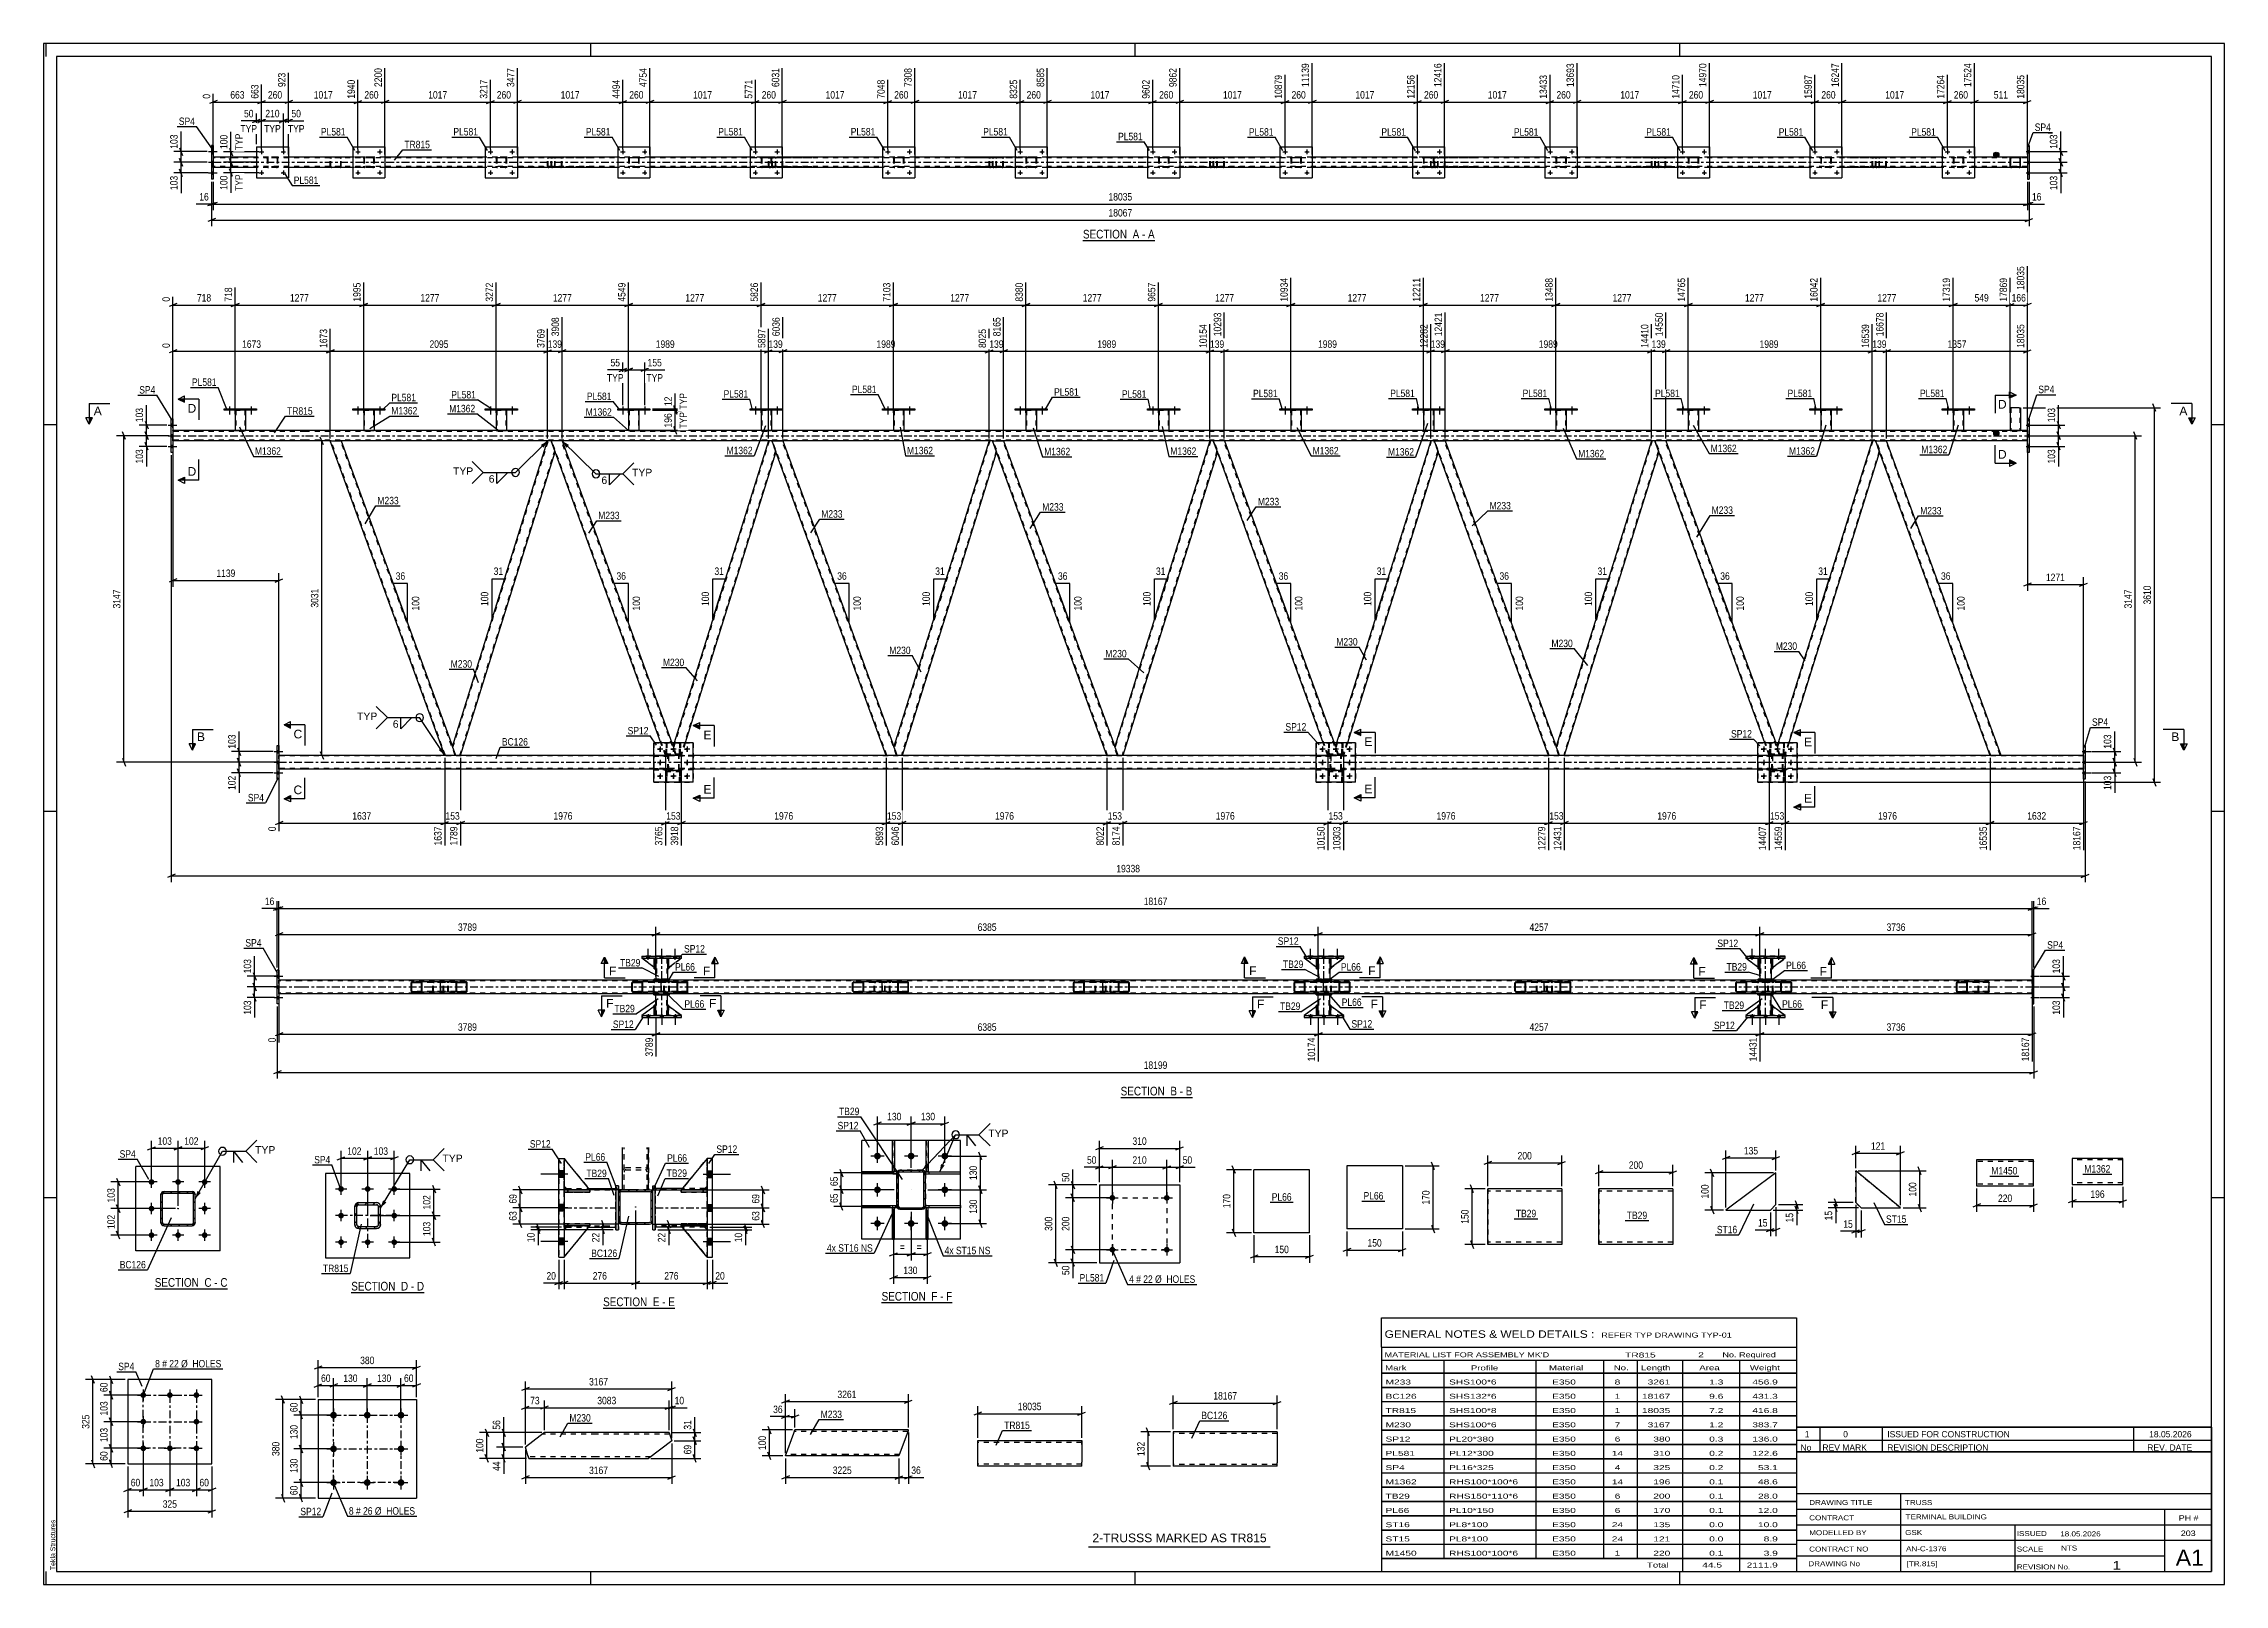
# Model space of a CAD drawing. Header units: millimetres. Extents: x 0 to 841, y 0 to 594.
import ezdxf

# ---------------------------------------------------------------- set-up
doc = ezdxf.new("R2010")
doc.units = ezdxf.units.MM
doc.linetypes.add('DXK_LINE_DOT2', pattern=[3.9198, 1.9599, -1.9599])
doc.linetypes.add('DXK_LINE_DOT3', pattern=[5.9187, 2.979, -0.9799, 0.9799, -0.9799])
doc.styles.add('Arial', font='arial.ttf', dxfattribs={"height": 0.2})
doc.styles.add('Arial Narrow', font='ARIALN.TTF', dxfattribs={"height": 0.2})

# ---------------------------------------------------------------- blocks, each defined once
blk = doc.blocks.new('Unknown-283124494-1135')
at = {"color": 5, "linetype": 'Continuous'}
for p, q in [((841, 594), (0, 594)), ((0, 594), (0, 0)), ((1, 589), (1, 594)), ((836, 589), (5, 589)), ((5, 589), (5, 5)), ((211, 589), (211, 594)), ((421, 589), (421, 594)), ((631, 589), (631, 594)), ((836, 5), (836, 589)), ((841, 0), (841, 594)), ((5, 447), (0, 447)), ((841, 447), (836, 447)), ((5, 298), (0, 298)), ((841, 298), (836, 298)), ((5, 149), (0, 149)), ((841, 149), (836, 149)), ((0, 0), (841, 0)), ((1, 0), (1, 5)), ((5, 5), (836, 5)), ((211, 0), (211, 5)), ((421, 0), (421, 5)), ((631, 0), (631, 5))]:
    blk.add_line(p, q, dxfattribs=at)
at = {"color": 174, "linetype": 'Continuous', "style": 'Arial'}
blk.add_text('Tekla Structures', height=1.9102, rotation=90, dxfattribs=at).set_placement((4.5, 5.5))
blk = doc.blocks.new('Unknown-283124494-19 - 6255')
at = {"color": 6, "linetype": 'Continuous'}
blk.add_line((215.77, 106.51), (243.42, 106.51), dxfattribs=at)
at = {"color": 0, "linetype": 'Continuous'}
blk.add_wipeout([(233.88, 107.26), (233.88, 110.76), (215.77, 110.76), (215.77, 107.26)], dxfattribs=at)
blk.add_wipeout([(237.49, 107.26), (237.49, 110.76), (234.93, 110.76), (234.93, 107.26)], dxfattribs=at)
at = {"color": 7, "linetype": 'Continuous', "style": 'Arial Narrow'}
blk.add_text('SECTION ', height=3.34, dxfattribs=at).set_placement((215.77, 107.26))
at = {"color": 0, "linetype": 'Continuous'}
blk.add_wipeout([(239.81, 107.26), (239.81, 110.76), (238.54, 110.76), (238.54, 107.26)], dxfattribs=at)
blk.add_wipeout([(243.42, 107.26), (243.42, 110.76), (240.86, 110.76), (240.86, 107.26)], dxfattribs=at)
at = {"color": 7, "linetype": 'Continuous', "style": 'Arial Narrow'}
for s, p in [('E', (234.93, 107.26)), ('E', (240.86, 107.26)), ('-', (238.54, 107.26))]:
    blk.add_text(s, height=3.34, dxfattribs=at).set_placement(p)
blk = doc.blocks.new('Unknown-283124494-11 - 1374')
at = {"color": 6, "linetype": 'Continuous'}
blk.add_line((400.82, 518.13), (428.47, 518.13), dxfattribs=at)
at = {"color": 0, "linetype": 'Continuous'}
blk.add_wipeout([(418.93, 518.88), (418.93, 522.38), (400.82, 522.38), (400.82, 518.88)], dxfattribs=at)
blk.add_wipeout([(422.53, 518.88), (422.53, 522.38), (419.98, 522.38), (419.98, 518.88)], dxfattribs=at)
at = {"color": 7, "linetype": 'Continuous', "style": 'Arial Narrow'}
blk.add_text('SECTION ', height=3.34, dxfattribs=at).set_placement((400.82, 518.88))
at = {"color": 0, "linetype": 'Continuous'}
blk.add_wipeout([(424.86, 518.88), (424.86, 522.38), (423.58, 522.38), (423.58, 518.88)], dxfattribs=at)
blk.add_wipeout([(428.47, 518.88), (428.47, 522.38), (425.91, 522.38), (425.91, 518.88)], dxfattribs=at)
at = {"color": 7, "linetype": 'Continuous', "style": 'Arial Narrow'}
for s, p in [('A', (419.98, 518.88)), ('A', (425.91, 518.88)), ('-', (423.58, 518.88))]:
    blk.add_text(s, height=3.34, dxfattribs=at).set_placement(p)
blk = doc.blocks.new('Unknown-283124494-12 - 4286')
at = {"color": 6, "linetype": 'Continuous'}
blk.add_line((415.36, 187.75), (443.01, 187.75), dxfattribs=at)
at = {"color": 0, "linetype": 'Continuous'}
blk.add_wipeout([(433.47, 188.5), (433.47, 192), (415.36, 192), (415.36, 188.5)], dxfattribs=at)
blk.add_wipeout([(437.07, 188.5), (437.07, 192), (434.52, 192), (434.52, 188.5)], dxfattribs=at)
at = {"color": 7, "linetype": 'Continuous', "style": 'Arial Narrow'}
blk.add_text('SECTION ', height=3.34, dxfattribs=at).set_placement((415.36, 188.5))
at = {"color": 0, "linetype": 'Continuous'}
blk.add_wipeout([(439.4, 188.5), (439.4, 192), (438.12, 192), (438.12, 188.5)], dxfattribs=at)
blk.add_wipeout([(443.01, 188.5), (443.01, 192), (440.45, 192), (440.45, 188.5)], dxfattribs=at)
at = {"color": 7, "linetype": 'Continuous', "style": 'Arial Narrow'}
for s, p in [('B', (434.52, 188.5)), ('-', (438.12, 188.5)), ('B', (440.45, 188.5))]:
    blk.add_text(s, height=3.34, dxfattribs=at).set_placement(p)
blk = doc.blocks.new('Unknown-283124494-13 - 15674')
at = {"color": 6, "linetype": 'Continuous'}
blk.add_line((42.85, 113.98), (70.92, 113.98), dxfattribs=at)
at = {"color": 0, "linetype": 'Continuous'}
blk.add_wipeout([(60.96, 114.73), (60.96, 118.23), (42.85, 118.23), (42.85, 114.73)], dxfattribs=at)
blk.add_wipeout([(64.77, 114.73), (64.77, 118.23), (62.01, 118.23), (62.01, 114.73)], dxfattribs=at)
at = {"color": 7, "linetype": 'Continuous', "style": 'Arial Narrow'}
blk.add_text('SECTION ', height=3.34, dxfattribs=at).set_placement((42.85, 114.73))
at = {"color": 0, "linetype": 'Continuous'}
blk.add_wipeout([(67.1, 114.73), (67.1, 118.23), (65.82, 118.23), (65.82, 114.73)], dxfattribs=at)
blk.add_wipeout([(70.92, 114.73), (70.92, 118.23), (68.15, 118.23), (68.15, 114.73)], dxfattribs=at)
at = {"color": 7, "linetype": 'Continuous', "style": 'Arial Narrow'}
for s, p in [('C', (62.01, 114.73)), ('C', (68.15, 114.73)), ('-', (65.82, 114.73))]:
    blk.add_text(s, height=3.34, dxfattribs=at).set_placement(p)
blk = doc.blocks.new('Unknown-283124494-14 - 6029')
at = {"color": 6, "linetype": 'Continuous'}
blk.add_line((118.65, 112.54), (146.72, 112.54), dxfattribs=at)
at = {"color": 0, "linetype": 'Continuous'}
blk.add_wipeout([(136.75, 113.29), (136.75, 116.79), (118.65, 116.79), (118.65, 113.29)], dxfattribs=at)
blk.add_wipeout([(140.57, 113.29), (140.57, 116.79), (137.8, 116.79), (137.8, 113.29)], dxfattribs=at)
at = {"color": 7, "linetype": 'Continuous', "style": 'Arial Narrow'}
blk.add_text('SECTION ', height=3.34, dxfattribs=at).set_placement((118.65, 113.29))
at = {"color": 0, "linetype": 'Continuous'}
blk.add_wipeout([(142.9, 113.29), (142.9, 116.79), (141.62, 116.79), (141.62, 113.29)], dxfattribs=at)
blk.add_wipeout([(146.72, 113.29), (146.72, 116.79), (143.95, 116.79), (143.95, 113.29)], dxfattribs=at)
at = {"color": 7, "linetype": 'Continuous', "style": 'Arial Narrow'}
for s, p in [('D', (137.8, 113.29)), ('-', (141.62, 113.29)), ('D', (143.95, 113.29))]:
    blk.add_text(s, height=3.34, dxfattribs=at).set_placement(p)
blk = doc.blocks.new('Unknown-283124494-17 - 4771')
at = {"color": 6, "linetype": 'Continuous'}
blk.add_line((323.17, 108.64), (350.39, 108.64), dxfattribs=at)
at = {"color": 0, "linetype": 'Continuous'}
blk.add_wipeout([(341.28, 109.39), (341.28, 112.89), (323.17, 112.89), (323.17, 109.39)], dxfattribs=at)
blk.add_wipeout([(344.67, 109.39), (344.67, 112.89), (342.33, 112.89), (342.33, 109.39)], dxfattribs=at)
at = {"color": 7, "linetype": 'Continuous', "style": 'Arial Narrow'}
blk.add_text('SECTION ', height=3.34, dxfattribs=at).set_placement((323.17, 109.39))
at = {"color": 0, "linetype": 'Continuous'}
blk.add_wipeout([(347, 109.39), (347, 112.89), (345.72, 112.89), (345.72, 109.39)], dxfattribs=at)
blk.add_wipeout([(350.39, 109.39), (350.39, 112.89), (348.05, 112.89), (348.05, 109.39)], dxfattribs=at)
at = {"color": 7, "linetype": 'Continuous', "style": 'Arial Narrow'}
for s, p in [('F', (342.33, 109.39)), ('-', (345.72, 109.39)), ('F', (348.05, 109.39))]:
    blk.add_text(s, height=3.34, dxfattribs=at).set_placement(p)
blk = doc.blocks.new('Bolt-283124494-5591 - 5557')
at = {"linetype": 'Continuous'}
for points in [[(111.82, 66.53, -1), (111.82, 63.93, -1)], [(124.82, 66.53, -1), (124.82, 63.93, -1)], [(137.82, 66.53, -1), (137.82, 63.93, -1)], [(111.82, 53.53, -1), (111.82, 50.93, -1)], [(137.82, 53.53, -1), (137.82, 50.93, -1)], [(111.82, 40.53, -1), (111.82, 37.93, -1)], [(124.82, 40.53, -1), (124.82, 37.93, -1)], [(137.82, 40.53, -1), (137.82, 37.93, -1)]]:
    blk.add_hatch(color=1, dxfattribs=at).paths.add_polyline_path(points)
at = {"color": 1, "linetype": 'Continuous'}
for p, q in [((111.82, 67.83), (111.82, 62.63)), ((124.82, 67.83), (124.82, 62.63)), ((137.82, 67.83), (137.82, 62.63)), ((109.22, 65.23), (114.42, 65.23)), ((122.22, 65.23), (127.42, 65.23)), ((135.22, 65.23), (140.42, 65.23)), ((109.22, 52.23), (114.42, 52.23)), ((111.82, 54.83), (111.82, 49.63)), ((135.22, 52.23), (140.42, 52.23)), ((137.82, 54.83), (137.82, 49.63)), ((109.22, 39.23), (114.42, 39.23)), ((111.82, 41.83), (111.82, 36.63)), ((122.22, 39.23), (127.42, 39.23)), ((124.82, 41.83), (124.82, 36.63)), ((135.22, 39.23), (140.42, 39.23)), ((137.82, 41.83), (137.82, 36.63))]:
    blk.add_line(p, q, dxfattribs=at)
blk = doc.blocks.new('Part-283124494-5596 - 5557')
at = {"color": 2, "linetype": 'Continuous'}
for p, q in [((105.82, 71.23), (105.82, 33.23)), ((105.82, 71.23), (143.82, 71.23)), ((143.82, 71.23), (143.82, 33.23)), ((105.82, 33.23), (143.82, 33.23))]:
    blk.add_line(p, q, dxfattribs=at)
blk = doc.blocks.new('Part-283124494-6905 - 6899')
at = {"color": 2, "linetype": 'Continuous'}
for p, q in [((191.55, 57.31), (185.78, 52.92)), ((186.78, 49.71), (185.78, 52.92)), ((193.13, 58.51), (191.55, 57.31)), ((213.13, 58.51), (193.13, 58.51)), ((241.24, 58.51), (213.23, 58.51)), ((242.22, 55.37), (233.23, 48.51)), ((241.24, 58.51), (241.27, 58.42)), ((241.27, 58.42), (242.22, 55.37)), ((187.13, 48.61), (186.78, 49.71)), ((187.16, 48.51), (187.13, 48.61)), ((187.16, 48.51), (213.13, 48.51)), ((213.23, 48.51), (233.23, 48.51))]:
    blk.add_line(p, q, dxfattribs=at)
at = {"color": 7, "linetype": 'DXK_LINE_DOT2'}
for p, q in [((193.13, 58.51), (192.16, 57.77)), ((213.13, 57.91), (192.34, 57.91)), ((241.43, 57.91), (213.23, 57.91)), ((186.78, 49.71), (187.05, 48.87)), ((213.13, 49.11), (186.97, 49.11)), ((234.02, 49.11), (213.23, 49.11))]:
    blk.add_line(p, q, dxfattribs=at)
blk = doc.blocks.new('Part-283124494-6328 - 6255')
at = {"color": 2, "linetype": 'Continuous'}
for p, q in [((234.9, 153.66), (234.9, 153.66)), ((234.9, 153.66), (235.9, 153.66)), ((234.9, 150.91), (234.9, 153.66)), ((235.9, 153.66), (235.9, 153.66)), ((235.9, 136.66), (235.9, 153.66)), ((234.9, 136.66), (234.9, 140.1)), ((234.9, 136.66), (235.9, 136.66)), ((235.9, 136.66), (235.9, 136.66))]:
    blk.add_line(p, q, dxfattribs=at)
at = {"color": 7, "linetype": 'DXK_LINE_DOT2'}
for p, q in [((234.9, 136.66), (234.9, 153.66)), ((235.9, 153.66), (235.9, 136.66)), ((234.9, 140.1), (234.9, 150.91)), ((235.9, 136.66), (235.9, 136.66))]:
    blk.add_line(p, q, dxfattribs=at)
blk = doc.blocks.new('Part-283124494-6384 - 6255')
at = {"color": 2, "linetype": 'Continuous'}
for p, q in [((223.3, 152.1), (223.3, 168.46)), ((233.3, 152.1), (233.3, 168.46))]:
    blk.add_line(p, q, dxfattribs=at)
at = {"color": 7, "linetype": 'DXK_LINE_DOT2'}
for p, q in [((223.9, 152.1), (223.9, 168.46)), ((232.7, 152.1), (232.7, 168.46)), ((223.39, 159.63), (223.66, 160.24)), ((223.66, 160.24), (224.04, 160.64)), ((224.04, 160.64), (224.5, 160.78)), ((224.5, 159.85), (224.27, 159.78)), ((224.5, 160.78), (232.1, 160.78)), ((224.5, 159.85), (232.1, 159.85)), ((232.1, 160.78), (232.56, 160.64)), ((232.33, 159.78), (232.1, 159.85)), ((232.56, 160.64), (232.95, 160.24)), ((232.95, 160.24), (233.21, 159.63)), ((223.3, 158.92), (223.39, 159.63)), ((223.3, 152.1), (233.3, 152.1)), ((223.95, 159.28), (223.9, 158.92)), ((224.08, 159.58), (223.95, 159.28)), ((224.27, 159.78), (224.08, 159.58)), ((232.53, 159.58), (232.33, 159.78)), ((232.66, 159.28), (232.53, 159.58)), ((232.7, 158.92), (232.66, 159.28)), ((233.21, 159.63), (233.3, 158.92))]:
    blk.add_line(p, q, dxfattribs=at)
blk = doc.blocks.new('Bolt-283124494-6320 - 6255')
at = {"linetype": 'Continuous'}
for points in [[(257.9, 156.86), (257.9, 159.46), (255.9, 159.46), (255.9, 156.86)], [(257.9, 156.86), (257.9, 159.46), (255.9, 159.46), (255.9, 156.86)], [(257.9, 156.86), (257.9, 159.46), (255.9, 159.46), (255.9, 156.86)], [(257.9, 143.86), (257.9, 146.46), (255.9, 146.46), (255.9, 143.86)], [(257.9, 143.86), (257.9, 146.46), (255.9, 146.46), (255.9, 143.86)], [(257.9, 130.86), (257.9, 133.46), (255.9, 133.46), (255.9, 130.86)], [(257.9, 130.86), (257.9, 133.46), (255.9, 133.46), (255.9, 130.86)], [(257.9, 130.86), (257.9, 133.46), (255.9, 133.46), (255.9, 130.86)]]:
    blk.add_hatch(color=1, dxfattribs=at).paths.add_polyline_path(points)
at = {"color": 1, "linetype": 'Continuous'}
for p, q in [((254.4, 158.16), (264.9, 158.16)), ((254.4, 158.16), (264.9, 158.16)), ((254.4, 158.16), (264.9, 158.16)), ((255.9, 159.46), (257.9, 159.46)), ((255.9, 159.46), (257.9, 159.46)), ((255.9, 159.46), (257.9, 159.46)), ((255.9, 156.86), (257.9, 156.86)), ((255.9, 156.86), (257.9, 156.86)), ((255.9, 156.86), (257.9, 156.86)), ((254.4, 145.16), (264.9, 145.16)), ((254.4, 145.16), (264.9, 145.16)), ((255.9, 146.46), (257.9, 146.46)), ((255.9, 146.46), (257.9, 146.46)), ((255.9, 143.86), (257.9, 143.86)), ((255.9, 143.86), (257.9, 143.86)), ((254.4, 132.16), (264.9, 132.16)), ((254.4, 132.16), (264.9, 132.16)), ((254.4, 132.16), (264.9, 132.16)), ((255.9, 133.46), (257.9, 133.46)), ((255.9, 133.46), (257.9, 133.46)), ((255.9, 133.46), (257.9, 133.46)), ((255.9, 130.86), (257.9, 130.86)), ((255.9, 130.86), (257.9, 130.86)), ((255.9, 130.86), (257.9, 130.86))]:
    blk.add_line(p, q, dxfattribs=at)
blk = doc.blocks.new('Part-283124494-6442 - 6255')
at = {"color": 7, "linetype": 'DXK_LINE_DOT2'}
for p, q in [((202.2, 138.25), (200.7, 136.75)), ((200.7, 126.16), (210.7, 138.25)), ((200.7, 136.75), (202.2, 138.25)), ((200.7, 126.16), (210.7, 138.25)), ((200.7, 136.75), (200.7, 126.16)), ((210.7, 138.25), (202.2, 138.25)), ((202.2, 138.25), (202.2, 138.25)), ((202.2, 138.25), (210.7, 138.25)), ((210.7, 138.25), (210.7, 138.25))]:
    blk.add_line(p, q, dxfattribs=at)
at = {"color": 7, "linetype": 'DXK_LINE_DOT3'}
for p, q in [((210.7, 138.25), (200.7, 138.25)), ((200.7, 138.25), (200.7, 126.16))]:
    blk.add_line(p, q, dxfattribs=at)
blk = doc.blocks.new('Bolt-283124494-6321 - 6255')
at = {"linetype": 'Continuous'}
for points in [[(200.7, 156.86), (200.7, 159.46), (198.7, 159.46), (198.7, 156.86)], [(200.7, 156.86), (200.7, 159.46), (198.7, 159.46), (198.7, 156.86)], [(200.7, 156.86), (200.7, 159.46), (198.7, 159.46), (198.7, 156.86)], [(200.7, 143.86), (200.7, 146.46), (198.7, 146.46), (198.7, 143.86)], [(200.7, 143.86), (200.7, 146.46), (198.7, 146.46), (198.7, 143.86)], [(200.7, 130.86), (200.7, 133.46), (198.7, 133.46), (198.7, 130.86)], [(200.7, 130.86), (200.7, 133.46), (198.7, 133.46), (198.7, 130.86)], [(200.7, 130.86), (200.7, 133.46), (198.7, 133.46), (198.7, 130.86)]]:
    blk.add_hatch(color=1, dxfattribs=at).paths.add_polyline_path(points)
at = {"color": 1, "linetype": 'Continuous'}
for p, q in [((202.2, 158.16), (191.7, 158.16)), ((202.2, 158.16), (191.7, 158.16)), ((202.2, 158.16), (191.7, 158.16)), ((200.7, 159.46), (198.7, 159.46)), ((200.7, 159.46), (198.7, 159.46)), ((200.7, 159.46), (198.7, 159.46)), ((200.7, 156.86), (198.7, 156.86)), ((200.7, 156.86), (198.7, 156.86)), ((200.7, 156.86), (198.7, 156.86)), ((202.2, 145.16), (191.7, 145.16)), ((202.2, 145.16), (191.7, 145.16)), ((200.7, 146.46), (198.7, 146.46)), ((200.7, 146.46), (198.7, 146.46)), ((200.7, 143.86), (198.7, 143.86)), ((200.7, 143.86), (198.7, 143.86)), ((202.2, 132.16), (191.7, 132.16)), ((202.2, 132.16), (191.7, 132.16)), ((202.2, 132.16), (191.7, 132.16)), ((200.7, 133.46), (198.7, 133.46)), ((200.7, 133.46), (198.7, 133.46)), ((200.7, 133.46), (198.7, 133.46)), ((200.7, 130.86), (198.7, 130.86)), ((200.7, 130.86), (198.7, 130.86)), ((200.7, 130.86), (198.7, 130.86))]:
    blk.add_line(p, q, dxfattribs=at)
blk = doc.blocks.new('Part-283124494-6388 - 6255')
at = {"color": 2, "linetype": 'Continuous'}
for p, q in [((245.9, 139.06), (255.9, 139.06)), ((245.9, 139.06), (245.9, 138.26)), ((255.9, 138.26), (245.9, 138.26)), ((255.9, 139.06), (255.9, 139.06)), ((255.9, 139.06), (255.9, 138.26)), ((255.9, 138.26), (255.9, 138.26))]:
    blk.add_line(p, q, dxfattribs=at)
at = {"color": 7, "linetype": 'DXK_LINE_DOT2'}
for p, q in [((254.4, 139.06), (245.9, 139.06)), ((245.9, 138.26), (254.4, 138.26)), ((255.9, 139.06), (254.4, 139.06)), ((254.4, 139.06), (254.4, 138.26)), ((254.4, 138.26), (255.9, 138.26)), ((255.9, 139.06), (255.9, 138.26))]:
    blk.add_line(p, q, dxfattribs=at)
blk = doc.blocks.new('Part-283124494-6333 - 6255')
at = {"color": 2, "linetype": 'Continuous'}
for p, q in [((220.7, 153.66), (220.7, 153.66)), ((221.7, 153.66), (220.7, 153.66)), ((220.7, 153.66), (220.7, 136.66)), ((221.7, 153.66), (221.7, 153.66)), ((221.7, 150.9), (221.7, 153.66)), ((220.7, 136.66), (220.7, 136.66)), ((220.7, 136.66), (221.7, 136.66)), ((221.7, 136.66), (221.7, 140.11)), ((221.7, 136.66), (221.7, 136.66))]:
    blk.add_line(p, q, dxfattribs=at)
at = {"color": 7, "linetype": 'DXK_LINE_DOT2'}
for p, q in [((220.7, 136.66), (220.7, 153.66)), ((221.7, 153.66), (221.7, 136.66)), ((221.7, 140.11), (221.7, 150.9))]:
    blk.add_line(p, q, dxfattribs=at)
blk = doc.blocks.new('Part-283124494-6409 - 6255')
at = {"color": 2, "linetype": 'Continuous'}
for p, q in [((200.7, 138.26), (200.7, 139.06)), ((200.7, 139.06), (210.7, 139.06)), ((200.7, 139.06), (200.7, 139.06)), ((210.7, 138.26), (200.7, 138.26)), ((200.7, 138.26), (200.7, 138.26)), ((210.7, 138.26), (210.7, 139.06))]:
    blk.add_line(p, q, dxfattribs=at)
at = {"color": 7, "linetype": 'DXK_LINE_DOT2'}
for p, q in [((200.7, 138.26), (200.7, 139.06)), ((202.2, 139.06), (200.7, 139.06)), ((200.7, 138.26), (202.2, 138.26)), ((202.2, 138.26), (202.2, 139.06)), ((210.7, 139.06), (202.2, 139.06)), ((202.2, 138.26), (210.7, 138.26))]:
    blk.add_line(p, q, dxfattribs=at)
blk = doc.blocks.new('Part-283124494-6338 - 6255')
at = {"color": 2, "linetype": 'Continuous'}
for p, q in [((200.7, 152.66), (201.59, 152.66)), ((210.2, 152.66), (220.7, 152.66)), ((200.7, 137.66), (201.61, 137.66)), ((210.21, 137.66), (220.7, 137.66))]:
    blk.add_line(p, q, dxfattribs=at)
at = {"color": 7, "linetype": 'DXK_LINE_DOT2'}
for p, q in [((200.7, 152.66), (200.7, 152.66)), ((200.7, 152.66), (200.7, 137.66)), ((200.7, 137.66), (200.7, 152.66)), ((200.7, 152.06), (200.7, 152.06)), ((200.7, 152.06), (220.7, 152.06)), ((201.59, 152.66), (210.2, 152.66)), ((220.7, 152.66), (220.7, 152.66)), ((220.7, 152.66), (220.7, 137.66)), ((220.7, 137.66), (220.7, 152.66)), ((200.7, 138.26), (200.7, 138.26)), ((200.7, 138.26), (220.7, 138.26)), ((200.7, 137.66), (200.7, 137.66)), ((201.61, 137.66), (210.21, 137.66)), ((220.7, 137.66), (220.7, 137.66)), ((220.7, 137.66), (220.7, 137.66))]:
    blk.add_line(p, q, dxfattribs=at)
at = {"color": 7, "linetype": 'DXK_LINE_DOT3'}
blk.add_line((200.7, 145.16), (220.7, 145.16), dxfattribs=at)
blk = doc.blocks.new('Part-283124494-6413 - 6255')
at = {"color": 7, "linetype": 'DXK_LINE_DOT2'}
for p, q in [((255.9, 164.16), (245.9, 152.05)), ((245.9, 152.05), (255.9, 164.16)), ((255.9, 153.55), (255.9, 164.16)), ((245.9, 152.05), (254.4, 152.05)), ((245.9, 152.05), (245.9, 152.05)), ((254.4, 152.05), (245.9, 152.05)), ((254.4, 152.05), (255.9, 153.55)), ((254.4, 152.05), (255.9, 153.55)), ((254.4, 152.05), (254.4, 152.05))]:
    blk.add_line(p, q, dxfattribs=at)
at = {"color": 7, "linetype": 'DXK_LINE_DOT3'}
for p, q in [((255.9, 152.05), (255.9, 164.16)), ((245.9, 152.05), (255.9, 152.05))]:
    blk.add_line(p, q, dxfattribs=at)
blk = doc.blocks.new('Part-283124494-6346 - 6255')
at = {"color": 2, "linetype": 'Continuous'}
for p, q in [((257.9, 164.16), (255.9, 164.16)), ((255.9, 164.16), (255.9, 126.16)), ((257.9, 126.16), (257.9, 164.16)), ((255.9, 126.16), (257.9, 126.16))]:
    blk.add_line(p, q, dxfattribs=at)
at = {"color": 7, "linetype": 'DXK_LINE_DOT2'}
for p, q in [((255.9, 126.16), (255.9, 164.16)), ((257.9, 126.16), (257.9, 164.16))]:
    blk.add_line(p, q, dxfattribs=at)
blk = doc.blocks.new('Part-283124494-6351 - 6255')
at = {"color": 2, "linetype": 'Continuous'}
for p, q in [((198.7, 164.16), (198.7, 164.16)), ((198.7, 164.16), (200.7, 164.16)), ((198.7, 126.16), (198.7, 164.16)), ((200.7, 164.16), (200.7, 126.16)), ((198.7, 126.16), (198.7, 126.16)), ((198.7, 126.16), (200.7, 126.16))]:
    blk.add_line(p, q, dxfattribs=at)
at = {"color": 7, "linetype": 'DXK_LINE_DOT2'}
for p, q in [((198.7, 164.16), (198.7, 126.16)), ((200.7, 164.16), (200.7, 126.16))]:
    blk.add_line(p, q, dxfattribs=at)
blk = doc.blocks.new('Part-283124494-6353 - 6255')
at = {"color": 2, "linetype": 'Continuous'}
for p, q in [((245.9, 138.25), (245.9, 138.25)), ((254.4, 138.25), (245.9, 138.25)), ((255.9, 126.16), (245.9, 138.25)), ((254.4, 138.25), (254.4, 138.25)), ((254.4, 138.25), (255.9, 136.75))]:
    blk.add_line(p, q, dxfattribs=at)
at = {"color": 7, "linetype": 'DXK_LINE_DOT2'}
for p, q in [((245.9, 138.25), (254.4, 138.25)), ((255.9, 126.16), (245.9, 138.25)), ((254.4, 138.25), (255.9, 136.75)), ((255.9, 136.75), (255.9, 126.16))]:
    blk.add_line(p, q, dxfattribs=at)
blk = doc.blocks.new('Part-283124494-6439 - 6255')
at = {"color": 7, "linetype": 'DXK_LINE_DOT2'}
for p, q in [((200.7, 153.55), (200.7, 164.16)), ((200.7, 164.16), (210.7, 152.05)), ((200.7, 164.16), (210.7, 152.05)), ((202.2, 152.05), (200.7, 153.55)), ((200.7, 153.55), (202.2, 152.05)), ((210.7, 152.05), (202.2, 152.05)), ((202.2, 152.05), (202.2, 152.05)), ((202.2, 152.05), (210.7, 152.05)), ((210.7, 152.05), (210.7, 152.05))]:
    blk.add_line(p, q, dxfattribs=at)
at = {"color": 7, "linetype": 'DXK_LINE_DOT3'}
for p, q in [((200.7, 152.05), (200.7, 164.16)), ((210.7, 152.05), (200.7, 152.05))]:
    blk.add_line(p, q, dxfattribs=at)
blk = doc.blocks.new('Part-283124494-6360 - 6255')
at = {"color": 2, "linetype": 'Continuous'}
for p, q in [((246.41, 152.66), (235.9, 152.66)), ((255.9, 152.66), (255.01, 152.66)), ((246.39, 137.66), (235.9, 137.66)), ((255.9, 137.66), (254.99, 137.66))]:
    blk.add_line(p, q, dxfattribs=at)
at = {"color": 7, "linetype": 'DXK_LINE_DOT2'}
for p, q in [((235.9, 152.66), (235.9, 152.66)), ((235.9, 152.66), (235.9, 137.66)), ((235.9, 137.66), (235.9, 152.66)), ((235.9, 152.06), (235.9, 152.06)), ((255.9, 152.06), (235.9, 152.06)), ((255.01, 152.66), (246.41, 152.66)), ((255.9, 152.66), (255.9, 152.66)), ((255.9, 152.66), (255.9, 152.66)), ((255.9, 152.66), (255.9, 137.66)), ((255.9, 137.66), (255.9, 152.66)), ((235.9, 138.26), (235.9, 138.26)), ((255.9, 138.26), (235.9, 138.26)), ((235.9, 137.66), (235.9, 137.66)), ((254.99, 137.66), (246.39, 137.66)), ((255.9, 137.66), (255.9, 137.66)), ((255.9, 137.66), (255.9, 137.66))]:
    blk.add_line(p, q, dxfattribs=at)
at = {"color": 7, "linetype": 'DXK_LINE_DOT3'}
blk.add_line((235.9, 145.16), (255.9, 145.16), dxfattribs=at)
blk = doc.blocks.new('Part-283124494-6371 - 6255')
at = {"color": 7, "linetype": 'DXK_LINE_DOT2'}
for p, q in [((200.7, 152.06), (202.2, 152.06)), ((210.69, 152.06), (200.7, 152.06)), ((200.7, 152.06), (200.7, 152.06)), ((200.7, 152.06), (200.7, 151.26)), ((200.7, 152.06), (200.7, 151.26)), ((202.2, 152.06), (210.7, 152.06)), ((202.2, 152.06), (202.2, 151.26)), ((210.7, 152.06), (210.7, 151.26)), ((202.2, 151.26), (200.7, 151.26)), ((200.7, 151.26), (210.7, 151.26)), ((200.7, 151.26), (200.7, 151.26)), ((210.7, 151.26), (202.2, 151.26))]:
    blk.add_line(p, q, dxfattribs=at)
blk = doc.blocks.new('Part-283124494-6372 - 6255')
at = {"color": 7, "linetype": 'DXK_LINE_DOT2'}
for p, q in [((200.7, 139.06), (202.2, 139.06)), ((210.7, 139.06), (200.7, 139.06)), ((200.7, 139.06), (200.7, 139.06)), ((200.7, 139.06), (200.7, 138.26)), ((200.7, 139.06), (200.7, 138.26)), ((202.2, 138.26), (200.7, 138.26)), ((200.7, 138.26), (210.7, 138.26)), ((200.7, 138.26), (200.7, 138.26)), ((202.2, 139.06), (210.7, 139.06)), ((202.2, 139.06), (202.2, 138.26)), ((210.7, 138.26), (202.2, 138.26)), ((210.7, 139.06), (210.7, 138.26))]:
    blk.add_line(p, q, dxfattribs=at)
blk = doc.blocks.new('Part-283124494-6373 - 6255')
at = {"color": 2, "linetype": 'Continuous'}
for p, q in [((210.7, 152.05), (200.7, 164.16)), ((202.19, 152.06), (200.7, 153.55)), ((209.88, 152.05), (210.7, 152.05)), ((210.7, 152.05), (210.7, 152.05))]:
    blk.add_line(p, q, dxfattribs=at)
at = {"color": 7, "linetype": 'DXK_LINE_DOT2'}
for p, q in [((200.7, 153.55), (200.7, 164.16)), ((200.7, 164.16), (210.7, 152.05)), ((202.2, 152.05), (200.7, 153.55)), ((202.2, 152.05), (202.19, 152.06)), ((210.7, 152.05), (202.2, 152.05)), ((202.2, 152.05), (202.2, 152.05)), ((202.2, 152.05), (209.88, 152.05))]:
    blk.add_line(p, q, dxfattribs=at)
blk = doc.blocks.new('Part-283124494-6375 - 6255')
at = {"color": 2, "linetype": 'Continuous'}
for p, q in [((202.2, 138.25), (200.7, 136.75)), ((200.7, 126.16), (210.7, 138.25)), ((210.7, 138.25), (202.2, 138.25)), ((202.2, 138.25), (202.2, 138.25)), ((210.7, 138.25), (210.7, 138.25))]:
    blk.add_line(p, q, dxfattribs=at)
at = {"color": 7, "linetype": 'DXK_LINE_DOT2'}
for p, q in [((200.7, 136.75), (202.2, 138.25)), ((200.7, 126.16), (210.7, 138.25)), ((200.7, 136.75), (200.7, 126.16)), ((202.2, 138.25), (210.7, 138.25))]:
    blk.add_line(p, q, dxfattribs=at)
blk = doc.blocks.new('Part-283124494-6383 - 6255')
at = {"color": 7, "linetype": 'DXK_LINE_DOT2'}
for p, q in [((223.3, 152.1), (223.3, 168.46)), ((223.9, 152.1), (223.9, 168.46)), ((232.7, 152.1), (232.7, 168.46)), ((233.3, 168.46), (233.3, 152.1)), ((233.3, 152.1), (223.3, 152.1))]:
    blk.add_line(p, q, dxfattribs=at)
blk = doc.blocks.new('Part-283124494-6387 - 6255')
at = {"color": 2, "linetype": 'Continuous'}
for p, q in [((245.91, 152.06), (245.9, 152.06)), ((245.9, 152.06), (245.9, 151.26)), ((255.9, 152.06), (246.73, 152.06)), ((255.9, 152.06), (255.9, 152.06)), ((255.9, 152.06), (255.9, 151.26)), ((255.9, 151.26), (245.9, 151.26)), ((255.9, 151.26), (255.9, 151.26))]:
    blk.add_line(p, q, dxfattribs=at)
at = {"color": 7, "linetype": 'DXK_LINE_DOT2'}
for p, q in [((246.73, 152.06), (245.91, 152.06)), ((254.4, 152.06), (245.91, 152.06)), ((255.9, 152.06), (254.4, 152.06)), ((254.4, 152.06), (254.4, 151.26)), ((255.9, 152.06), (255.9, 151.26)), ((245.9, 151.26), (254.4, 151.26)), ((254.4, 151.26), (255.9, 151.26))]:
    blk.add_line(p, q, dxfattribs=at)
blk = doc.blocks.new('Part-283124494-6389 - 6255')
at = {"color": 7, "linetype": 'DXK_LINE_DOT2'}
for p, q in [((245.9, 151.26), (245.9, 152.06)), ((245.9, 152.06), (254.4, 152.06)), ((255.9, 152.06), (245.9, 152.06)), ((254.4, 151.26), (254.4, 152.06)), ((254.4, 152.06), (255.9, 152.06)), ((255.9, 151.26), (255.9, 152.06)), ((255.9, 151.26), (255.9, 152.06)), ((255.9, 152.06), (255.9, 152.06)), ((254.4, 151.26), (245.9, 151.26)), ((245.9, 151.26), (255.9, 151.26)), ((255.9, 151.26), (254.4, 151.26)), ((255.9, 151.26), (255.9, 151.26))]:
    blk.add_line(p, q, dxfattribs=at)
blk = doc.blocks.new('Part-283124494-6390 - 6255')
at = {"color": 7, "linetype": 'DXK_LINE_DOT2'}
for p, q in [((245.9, 138.26), (245.9, 139.06)), ((245.9, 139.06), (254.4, 139.06)), ((255.9, 139.06), (245.9, 139.06)), ((254.4, 138.26), (245.9, 138.26)), ((245.9, 138.26), (255.9, 138.26)), ((254.4, 138.26), (254.4, 139.06)), ((254.4, 139.06), (255.9, 139.06)), ((255.9, 138.26), (254.4, 138.26)), ((255.9, 138.26), (255.9, 139.06)), ((255.9, 138.26), (255.9, 139.06)), ((255.9, 139.06), (255.9, 139.06)), ((255.9, 138.26), (255.9, 138.26))]:
    blk.add_line(p, q, dxfattribs=at)
blk = doc.blocks.new('Part-283124494-6391 - 6255')
at = {"color": 2, "linetype": 'Continuous'}
for p, q in [((255.9, 164.16), (245.9, 152.05)), ((246.73, 152.05), (245.9, 152.05)), ((245.9, 152.05), (245.9, 152.05)), ((254.41, 152.06), (255.9, 153.55))]:
    blk.add_line(p, q, dxfattribs=at)
at = {"color": 7, "linetype": 'DXK_LINE_DOT2'}
for p, q in [((245.9, 152.05), (255.9, 164.16)), ((255.9, 153.55), (255.9, 164.16)), ((254.4, 152.05), (245.9, 152.05)), ((254.4, 152.05), (246.73, 152.05)), ((254.4, 152.05), (255.9, 153.55)), ((254.4, 152.05), (254.41, 152.06)), ((254.4, 152.05), (254.4, 152.05))]:
    blk.add_line(p, q, dxfattribs=at)
blk = doc.blocks.new('Part-283124494-6408 - 6255')
at = {"color": 2, "linetype": 'Continuous'}
for p, q in [((200.7, 151.26), (200.7, 152.06)), ((200.7, 152.06), (209.88, 152.06)), ((200.7, 152.06), (200.7, 152.06)), ((210.7, 152.06), (210.69, 152.06)), ((210.7, 151.26), (210.7, 152.06)), ((210.7, 151.26), (200.7, 151.26)), ((200.7, 151.26), (200.7, 151.26))]:
    blk.add_line(p, q, dxfattribs=at)
at = {"color": 7, "linetype": 'DXK_LINE_DOT2'}
for p, q in [((200.7, 151.26), (200.7, 152.06)), ((202.2, 152.06), (200.7, 152.06)), ((202.2, 151.26), (202.2, 152.06)), ((202.2, 152.06), (210.69, 152.06)), ((209.88, 152.06), (210.69, 152.06)), ((200.7, 151.26), (202.2, 151.26)), ((202.2, 151.26), (210.7, 151.26))]:
    blk.add_line(p, q, dxfattribs=at)
blk = doc.blocks.new('Part-283124494-6416 - 6255')
at = {"color": 7, "linetype": 'DXK_LINE_DOT2'}
for p, q in [((245.9, 138.25), (254.4, 138.25)), ((255.9, 126.16), (245.9, 138.25)), ((245.9, 138.25), (245.9, 138.25)), ((254.4, 138.25), (245.9, 138.25)), ((245.9, 138.25), (255.9, 126.16)), ((254.4, 138.25), (255.9, 136.75)), ((254.4, 138.25), (254.4, 138.25)), ((255.9, 136.75), (254.4, 138.25)), ((255.9, 136.75), (255.9, 126.16))]:
    blk.add_line(p, q, dxfattribs=at)
at = {"color": 7, "linetype": 'DXK_LINE_DOT3'}
for p, q in [((245.9, 138.25), (255.9, 138.25)), ((255.9, 138.25), (255.9, 126.16))]:
    blk.add_line(p, q, dxfattribs=at)
blk = doc.blocks.new('Part-283124494-6467 - 6255')
at = {"linetype": 'Continuous'}
h = blk.add_hatch(dxfattribs=at)
h.set_pattern_fill('', scale=0.7, style=0, pattern_type=0)
h.set_pattern_definition([(45, (222.9036, 152.1027), (-1.57154, 1.57154), [])])
h.paths.add_polyline_path([(233.7, 152.1), (222.9, 152.1), (222.44, 152.01), (222.06, 151.75), (221.79, 151.36), (221.7, 150.9), (221.7, 140.1), (221.79, 139.64), (222.06, 139.25), (222.44, 138.99), (222.9, 138.9), (233.7, 138.9), (234.16, 138.99), (234.55, 139.25), (234.81, 139.64), (234.9, 140.1), (234.9, 150.9), (234.81, 151.36), (234.55, 151.75), (234.16, 152.01)])
h.paths.add_polyline_path([(234.26, 151.13), (234.3, 150.9), (234.3, 140.1), (234.26, 139.87), (234.13, 139.68), (233.93, 139.55), (233.7, 139.5), (222.9, 139.5), (222.67, 139.55), (222.48, 139.68), (222.35, 139.87), (222.3, 140.1), (222.3, 150.9), (222.35, 151.13), (222.48, 151.33), (222.67, 151.46), (222.9, 151.5), (233.7, 151.5), (233.93, 151.46), (234.13, 151.33)])
blk.add_hatch(color=30, dxfattribs=at).paths.add_polyline_path([(228.3, 145.4, -1), (228.3, 145.6, -1)])
at = {"color": 2, "linetype": 'Continuous'}
for p, q in [((222.9, 152.1), (222.44, 152.01)), ((222.48, 151.33), (222.67, 151.46)), ((222.67, 151.46), (222.9, 151.5)), ((222.9, 152.1), (233.7, 152.1)), ((222.9, 151.5), (233.7, 151.5)), ((234.16, 152.01), (233.7, 152.1)), ((233.7, 151.5), (233.93, 151.46)), ((233.93, 151.46), (234.13, 151.33)), ((221.79, 151.36), (221.7, 150.9)), ((221.7, 140.1), (221.7, 150.9)), ((222.3, 150.9), (222.35, 151.13)), ((222.3, 140.1), (222.3, 150.9)), ((222.35, 151.13), (222.48, 151.33)), ((234.13, 151.33), (234.26, 151.13)), ((234.26, 151.13), (234.3, 150.9)), ((234.3, 140.1), (234.3, 150.9)), ((234.9, 150.9), (234.81, 151.36)), ((234.9, 140.1), (234.9, 150.9)), ((221.7, 140.1), (221.79, 139.64)), ((222.35, 139.87), (222.3, 140.1)), ((222.48, 139.68), (222.35, 139.87)), ((222.44, 138.99), (222.9, 138.9)), ((222.67, 139.55), (222.48, 139.68)), ((222.9, 139.5), (222.67, 139.55)), ((222.9, 139.5), (233.7, 139.5)), ((222.9, 138.9), (233.7, 138.9)), ((233.93, 139.55), (233.7, 139.5)), ((233.7, 138.9), (234.16, 138.99)), ((234.13, 139.68), (233.93, 139.55)), ((234.26, 139.87), (234.13, 139.68)), ((234.3, 140.1), (234.26, 139.87)), ((234.81, 139.64), (234.9, 140.1))]:
    blk.add_line(p, q, dxfattribs=at)
at = {"color": 7, "linetype": 'DXK_LINE_DOT3'}
blk.add_line((228.3, 145.5), (228.3, 145.5), dxfattribs=at)
at = {"color": 30, "linetype": 'DXK_LINE_DOT3'}
blk.add_line((228.3, 145.5), (228.3, 145.5), dxfattribs=at)
at = {"color": 30, "linetype": 'Continuous'}
blk.add_circle((228.3, 145.5), 0.1, dxfattribs=at)
at = {"color": 2, "linetype": 'Continuous'}
for centre, start, end in [((222.9, 150.9), 112.5, 157.5), ((233.7, 150.9), 22.5, 67.5), ((222.9, 140.1), 202.5, 247.5), ((233.7, 140.1), 292.5, 337.5)]:
    blk.add_arc(centre, 1.2, start, end, dxfattribs=at)
blk = doc.blocks.new('Bolt-283124494-1384 - 1374')
at = {"linetype": 'Continuous'}
for points in [[(581.4, 544.25, -1), (580.52, 544.25, -1)], [(589.8, 544.25, -1), (588.92, 544.25, -1)]]:
    blk.add_hatch(color=1, dxfattribs=at).paths.add_polyline_path(points)
at = {"color": 1, "linetype": 'Continuous'}
for p, q in [((580.08, 544.25), (581.84, 544.25)), ((580.96, 545.13), (580.96, 543.37)), ((588.48, 544.25), (590.24, 544.25)), ((589.36, 545.13), (589.36, 543.37))]:
    blk.add_line(p, q, dxfattribs=at)
blk = doc.blocks.new('Part-283124494-1456 - 1374')
at = {"color": 7, "linetype": 'DXK_LINE_DOT2'}
for p, q in [((532.08, 549.77), (532.12, 549.95)), ((532.12, 549.95), (532.08, 549.77)), ((532.08, 549.77), (532.08, 546.73)), ((532.12, 546.54), (532.08, 546.73)), ((532.08, 546.73), (532.12, 546.54)), ((532.32, 549.77), (532.34, 549.86)), ((532.32, 549.77), (532.32, 546.73)), ((532.34, 546.64), (532.32, 546.73)), ((532.34, 549.86), (532.39, 549.94)), ((532.38, 550.21), (532.56, 550.25)), ((532.56, 550.25), (532.38, 550.21)), ((532.39, 549.94), (532.47, 549.99)), ((532.47, 549.99), (532.56, 550.01)), ((535.6, 550.25), (532.56, 550.25)), ((535.6, 550.01), (532.56, 550.01)), ((535.6, 550.25), (535.78, 550.21)), ((535.78, 550.21), (535.6, 550.25)), ((535.6, 550.01), (535.69, 549.99)), ((535.69, 549.99), (535.77, 549.94)), ((535.77, 549.94), (535.82, 549.86)), ((535.82, 549.86), (535.84, 549.77)), ((535.84, 546.73), (535.82, 546.64)), ((535.84, 549.77), (535.84, 546.73)), ((536.04, 549.95), (536.08, 549.77)), ((536.08, 549.77), (536.04, 549.95)), ((536.08, 546.73), (536.04, 546.54)), ((536.04, 546.54), (536.08, 546.73)), ((536.08, 549.77), (536.08, 546.73)), ((532.39, 546.56), (532.34, 546.64)), ((532.56, 546.25), (532.38, 546.28)), ((532.38, 546.28), (532.56, 546.25)), ((532.47, 546.51), (532.39, 546.56)), ((532.56, 546.49), (532.47, 546.51)), ((535.6, 546.49), (532.56, 546.49)), ((535.6, 546.25), (532.56, 546.25)), ((535.69, 546.51), (535.6, 546.49)), ((535.78, 546.28), (535.6, 546.25)), ((535.6, 546.25), (535.78, 546.28)), ((535.77, 546.56), (535.69, 546.51)), ((535.82, 546.64), (535.77, 546.56))]:
    blk.add_line(p, q, dxfattribs=at)
at = {"color": 7, "linetype": 'DXK_LINE_DOT3'}
blk.add_line((534.08, 548.25), (534.08, 548.25), dxfattribs=at)
at = {"color": 7, "linetype": 'DXK_LINE_DOT2'}
for centre, start, end in [((532.56, 549.77), 112.5, 157.5), ((532.56, 549.77), 112.5, 157.5), ((535.6, 549.77), 22.5, 67.5), ((535.6, 549.77), 22.5, 67.5), ((532.56, 546.73), 202.5, 247.5), ((532.56, 546.73), 202.5, 247.5), ((535.6, 546.73), 292.5, 337.5), ((535.6, 546.73), 292.5, 337.5)]:
    blk.add_arc(centre, 0.48, start, end, dxfattribs=at)
blk = doc.blocks.new('Bolt-283124494-1392 - 1374')
at = {"linetype": 'Continuous'}
for points in [[(377.08, 544.25, -1), (376.2, 544.25, -1)], [(385.48, 544.25, -1), (384.6, 544.25, -1)]]:
    blk.add_hatch(color=1, dxfattribs=at).paths.add_polyline_path(points)
at = {"color": 1, "linetype": 'Continuous'}
for p, q in [((375.76, 544.25), (377.52, 544.25)), ((376.64, 545.13), (376.64, 543.37)), ((384.16, 544.25), (385.92, 544.25)), ((385.04, 545.13), (385.04, 543.37))]:
    blk.add_line(p, q, dxfattribs=at)
blk = doc.blocks.new('Bolt-283124494-1377 - 1374')
at = {"linetype": 'Continuous'}
for points in [[(734.64, 552.25, -1), (733.76, 552.25, -1)], [(743.04, 552.25, -1), (742.16, 552.25, -1)]]:
    blk.add_hatch(color=1, dxfattribs=at).paths.add_polyline_path(points)
at = {"color": 1, "linetype": 'Continuous'}
for p, q in [((733.32, 552.25), (735.08, 552.25)), ((734.2, 553.13), (734.2, 551.37)), ((741.72, 552.25), (743.48, 552.25)), ((742.6, 553.13), (742.6, 551.37))]:
    blk.add_line(p, q, dxfattribs=at)
blk = doc.blocks.new('Bolt-283124494-1378 - 1374')
at = {"linetype": 'Continuous'}
for points in [[(734.64, 544.25, -1), (733.76, 544.25, -1)], [(743.04, 544.25, -1), (742.16, 544.25, -1)]]:
    blk.add_hatch(color=1, dxfattribs=at).paths.add_polyline_path(points)
at = {"color": 1, "linetype": 'Continuous'}
for p, q in [((733.32, 544.25), (735.08, 544.25)), ((734.2, 545.13), (734.2, 543.37)), ((741.72, 544.25), (743.48, 544.25)), ((742.6, 545.13), (742.6, 543.37))]:
    blk.add_line(p, q, dxfattribs=at)
blk = doc.blocks.new('Part-283124494-1443 - 1374')
at = {"color": 2, "linetype": 'Continuous'}
for p, q in [((630.04, 554.25), (630.04, 542.25)), ((630.04, 554.25), (642.44, 554.25)), ((642.44, 554.25), (642.44, 542.25)), ((630.04, 542.25), (642.44, 542.25))]:
    blk.add_line(p, q, dxfattribs=at)
blk = doc.blocks.new('Bolt-283124494-1379 - 1374')
at = {"linetype": 'Continuous'}
for points in [[(683.56, 552.25, -1), (682.68, 552.25, -1)], [(691.96, 552.25, -1), (691.08, 552.25, -1)]]:
    blk.add_hatch(color=1, dxfattribs=at).paths.add_polyline_path(points)
at = {"color": 1, "linetype": 'Continuous'}
for p, q in [((682.24, 552.25), (684, 552.25)), ((683.12, 553.13), (683.12, 551.37)), ((690.64, 552.25), (692.4, 552.25)), ((691.52, 553.13), (691.52, 551.37))]:
    blk.add_line(p, q, dxfattribs=at)
blk = doc.blocks.new('Part-283124494-1444 - 1374')
at = {"color": 7, "linetype": 'DXK_LINE_DOT2'}
for p, q in [((634.24, 549.77), (634.28, 549.95)), ((634.28, 549.95), (634.24, 549.77)), ((634.24, 549.77), (634.24, 546.73)), ((634.28, 546.54), (634.24, 546.73)), ((634.24, 546.73), (634.28, 546.54)), ((634.48, 549.77), (634.5, 549.86)), ((634.48, 549.77), (634.48, 546.73)), ((634.5, 546.64), (634.48, 546.73)), ((634.5, 549.86), (634.55, 549.94)), ((634.54, 550.21), (634.72, 550.25)), ((634.72, 550.25), (634.54, 550.21)), ((634.55, 549.94), (634.63, 549.99)), ((634.63, 549.99), (634.72, 550.01)), ((637.76, 550.25), (634.72, 550.25)), ((637.76, 550.01), (634.72, 550.01)), ((637.76, 550.25), (637.95, 550.21)), ((637.95, 550.21), (637.76, 550.25)), ((637.76, 550.01), (637.85, 549.99)), ((637.85, 549.99), (637.93, 549.94)), ((637.93, 549.94), (637.98, 549.86)), ((637.98, 549.86), (638, 549.77)), ((638, 546.73), (637.98, 546.64)), ((638, 549.77), (638, 546.73)), ((638.2, 549.95), (638.24, 549.77)), ((638.24, 549.77), (638.2, 549.95)), ((638.24, 546.73), (638.2, 546.54)), ((638.2, 546.54), (638.24, 546.73)), ((638.24, 549.77), (638.24, 546.73)), ((634.55, 546.56), (634.5, 546.64)), ((634.72, 546.25), (634.54, 546.28)), ((634.54, 546.28), (634.72, 546.25)), ((634.63, 546.51), (634.55, 546.56)), ((634.72, 546.49), (634.63, 546.51)), ((637.76, 546.49), (634.72, 546.49)), ((637.76, 546.25), (634.72, 546.25)), ((637.85, 546.51), (637.76, 546.49)), ((637.95, 546.28), (637.76, 546.25)), ((637.76, 546.25), (637.95, 546.28)), ((637.93, 546.56), (637.85, 546.51)), ((637.98, 546.64), (637.93, 546.56))]:
    blk.add_line(p, q, dxfattribs=at)
at = {"color": 7, "linetype": 'DXK_LINE_DOT3'}
blk.add_line((636.24, 548.25), (636.24, 548.25), dxfattribs=at)
at = {"color": 7, "linetype": 'DXK_LINE_DOT2'}
for centre, start, end in [((634.72, 549.77), 112.5, 157.5), ((634.72, 549.77), 112.5, 157.5), ((637.76, 549.77), 22.5, 67.5), ((637.76, 549.77), 22.5, 67.5), ((634.72, 546.73), 202.5, 247.5), ((634.72, 546.73), 202.5, 247.5), ((637.76, 546.73), 292.5, 337.5), ((637.76, 546.73), 292.5, 337.5)]:
    blk.add_arc(centre, 0.48, start, end, dxfattribs=at)
blk = doc.blocks.new('Bolt-283124494-1380 - 1374')
at = {"linetype": 'Continuous'}
for points in [[(683.56, 544.25, -1), (682.68, 544.25, -1)], [(691.96, 544.25, -1), (691.08, 544.25, -1)]]:
    blk.add_hatch(color=1, dxfattribs=at).paths.add_polyline_path(points)
at = {"color": 1, "linetype": 'Continuous'}
for p, q in [((682.24, 544.25), (684, 544.25)), ((683.12, 545.13), (683.12, 543.37)), ((690.64, 544.25), (692.4, 544.25)), ((691.52, 545.13), (691.52, 543.37))]:
    blk.add_line(p, q, dxfattribs=at)
blk = doc.blocks.new('Bolt-283124494-1381 - 1374')
at = {"linetype": 'Continuous'}
for points in [[(632.48, 552.25, -1), (631.6, 552.25, -1)], [(640.88, 552.25, -1), (640, 552.25, -1)]]:
    blk.add_hatch(color=1, dxfattribs=at).paths.add_polyline_path(points)
at = {"color": 1, "linetype": 'Continuous'}
for p, q in [((631.16, 552.25), (632.92, 552.25)), ((632.04, 553.13), (632.04, 551.37)), ((639.56, 552.25), (641.32, 552.25)), ((640.44, 553.13), (640.44, 551.37))]:
    blk.add_line(p, q, dxfattribs=at)
blk = doc.blocks.new('Bolt-283124494-1382 - 1374')
at = {"linetype": 'Continuous'}
for points in [[(632.48, 544.25, -1), (631.6, 544.25, -1)], [(640.88, 544.25, -1), (640, 544.25, -1)]]:
    blk.add_hatch(color=1, dxfattribs=at).paths.add_polyline_path(points)
at = {"color": 1, "linetype": 'Continuous'}
for p, q in [((631.16, 544.25), (632.92, 544.25)), ((632.04, 545.13), (632.04, 543.37)), ((639.56, 544.25), (641.32, 544.25)), ((640.44, 545.13), (640.44, 543.37))]:
    blk.add_line(p, q, dxfattribs=at)
blk = doc.blocks.new('Bolt-283124494-1383 - 1374')
at = {"linetype": 'Continuous'}
for points in [[(581.4, 552.25, -1), (580.52, 552.25, -1)], [(589.8, 552.25, -1), (588.92, 552.25, -1)]]:
    blk.add_hatch(color=1, dxfattribs=at).paths.add_polyline_path(points)
at = {"color": 1, "linetype": 'Continuous'}
for p, q in [((580.08, 552.25), (581.84, 552.25)), ((580.96, 553.13), (580.96, 551.37)), ((588.48, 552.25), (590.24, 552.25)), ((589.36, 553.13), (589.36, 551.37))]:
    blk.add_line(p, q, dxfattribs=at)
blk = doc.blocks.new('Part-283124494-1449 - 1374')
at = {"color": 2, "linetype": 'Continuous'}
for p, q in [((578.96, 554.25), (578.96, 542.25)), ((578.96, 554.25), (591.36, 554.25)), ((591.36, 554.25), (591.36, 542.25)), ((578.96, 542.25), (591.36, 542.25))]:
    blk.add_line(p, q, dxfattribs=at)
blk = doc.blocks.new('Bolt-283124494-1385 - 1374')
at = {"linetype": 'Continuous'}
for points in [[(530.32, 552.25, -1), (529.44, 552.25, -1)], [(538.72, 552.25, -1), (537.84, 552.25, -1)]]:
    blk.add_hatch(color=1, dxfattribs=at).paths.add_polyline_path(points)
at = {"color": 1, "linetype": 'Continuous'}
for p, q in [((529, 552.25), (530.76, 552.25)), ((529.88, 553.13), (529.88, 551.37)), ((537.4, 552.25), (539.16, 552.25)), ((538.28, 553.13), (538.28, 551.37))]:
    blk.add_line(p, q, dxfattribs=at)
blk = doc.blocks.new('Part-283124494-1450 - 1374')
at = {"color": 7, "linetype": 'DXK_LINE_DOT2'}
for p, q in [((583.16, 549.77), (583.2, 549.95)), ((583.2, 549.95), (583.16, 549.77)), ((583.16, 549.77), (583.16, 546.73)), ((583.2, 546.54), (583.16, 546.73)), ((583.16, 546.73), (583.2, 546.54)), ((583.4, 549.77), (583.42, 549.86)), ((583.4, 549.77), (583.4, 546.73)), ((583.42, 546.64), (583.4, 546.73)), ((583.42, 549.86), (583.47, 549.94)), ((583.46, 550.21), (583.64, 550.25)), ((583.64, 550.25), (583.46, 550.21)), ((583.47, 549.94), (583.55, 549.99)), ((583.55, 549.99), (583.64, 550.01)), ((586.68, 550.25), (583.64, 550.25)), ((586.68, 550.01), (583.64, 550.01)), ((586.68, 550.25), (586.86, 550.21)), ((586.86, 550.21), (586.68, 550.25)), ((586.68, 550.01), (586.77, 549.99)), ((586.77, 549.99), (586.85, 549.94)), ((586.85, 549.94), (586.9, 549.86)), ((586.9, 549.86), (586.92, 549.77)), ((586.92, 546.73), (586.9, 546.64)), ((586.92, 549.77), (586.92, 546.73)), ((587.12, 549.95), (587.16, 549.77)), ((587.16, 549.77), (587.12, 549.95)), ((587.16, 546.73), (587.12, 546.54)), ((587.12, 546.54), (587.16, 546.73)), ((587.16, 549.77), (587.16, 546.73)), ((583.47, 546.56), (583.42, 546.64)), ((583.64, 546.25), (583.46, 546.28)), ((583.46, 546.28), (583.64, 546.25)), ((583.55, 546.51), (583.47, 546.56)), ((583.64, 546.49), (583.55, 546.51)), ((586.68, 546.49), (583.64, 546.49)), ((586.68, 546.25), (583.64, 546.25)), ((586.77, 546.51), (586.68, 546.49)), ((586.86, 546.28), (586.68, 546.25)), ((586.68, 546.25), (586.86, 546.28)), ((586.85, 546.56), (586.77, 546.51)), ((586.9, 546.64), (586.85, 546.56))]:
    blk.add_line(p, q, dxfattribs=at)
at = {"color": 7, "linetype": 'DXK_LINE_DOT3'}
blk.add_line((585.16, 548.25), (585.16, 548.25), dxfattribs=at)
at = {"color": 7, "linetype": 'DXK_LINE_DOT2'}
for centre, start, end in [((583.64, 549.77), 112.5, 157.5), ((583.64, 549.77), 112.5, 157.5), ((586.68, 549.77), 22.5, 67.5), ((586.68, 549.77), 22.5, 67.5), ((583.64, 546.73), 202.5, 247.5), ((583.64, 546.73), 202.5, 247.5), ((586.68, 546.73), 292.5, 337.5), ((586.68, 546.73), 292.5, 337.5)]:
    blk.add_arc(centre, 0.48, start, end, dxfattribs=at)
blk = doc.blocks.new('Bolt-283124494-1386 - 1374')
at = {"linetype": 'Continuous'}
for points in [[(530.32, 544.25, -1), (529.44, 544.25, -1)], [(538.72, 544.25, -1), (537.84, 544.25, -1)]]:
    blk.add_hatch(color=1, dxfattribs=at).paths.add_polyline_path(points)
at = {"color": 1, "linetype": 'Continuous'}
for p, q in [((529, 544.25), (530.76, 544.25)), ((529.88, 545.13), (529.88, 543.37)), ((537.4, 544.25), (539.16, 544.25)), ((538.28, 545.13), (538.28, 543.37))]:
    blk.add_line(p, q, dxfattribs=at)
blk = doc.blocks.new('Bolt-283124494-1387 - 1374')
at = {"linetype": 'Continuous'}
for points in [[(479.24, 552.25, -1), (478.36, 552.25, -1)], [(487.64, 552.25, -1), (486.76, 552.25, -1)]]:
    blk.add_hatch(color=1, dxfattribs=at).paths.add_polyline_path(points)
at = {"color": 1, "linetype": 'Continuous'}
for p, q in [((477.92, 552.25), (479.68, 552.25)), ((478.8, 553.13), (478.8, 551.37)), ((486.32, 552.25), (488.08, 552.25)), ((487.2, 553.13), (487.2, 551.37))]:
    blk.add_line(p, q, dxfattribs=at)
blk = doc.blocks.new('Bolt-283124494-1388 - 1374')
at = {"linetype": 'Continuous'}
for points in [[(479.24, 544.25, -1), (478.36, 544.25, -1)], [(487.64, 544.25, -1), (486.76, 544.25, -1)]]:
    blk.add_hatch(color=1, dxfattribs=at).paths.add_polyline_path(points)
at = {"color": 1, "linetype": 'Continuous'}
for p, q in [((477.92, 544.25), (479.68, 544.25)), ((478.8, 545.13), (478.8, 543.37)), ((486.32, 544.25), (488.08, 544.25)), ((487.2, 545.13), (487.2, 543.37))]:
    blk.add_line(p, q, dxfattribs=at)
blk = doc.blocks.new('Bolt-283124494-1389 - 1374')
at = {"linetype": 'Continuous'}
for points in [[(428.16, 552.25, -1), (427.28, 552.25, -1)], [(436.56, 552.25, -1), (435.68, 552.25, -1)]]:
    blk.add_hatch(color=1, dxfattribs=at).paths.add_polyline_path(points)
at = {"color": 1, "linetype": 'Continuous'}
for p, q in [((426.84, 552.25), (428.6, 552.25)), ((427.72, 553.13), (427.72, 551.37)), ((435.24, 552.25), (437, 552.25)), ((436.12, 553.13), (436.12, 551.37))]:
    blk.add_line(p, q, dxfattribs=at)
blk = doc.blocks.new('Bolt-283124494-1390 - 1374')
at = {"linetype": 'Continuous'}
for points in [[(428.16, 544.25, -1), (427.28, 544.25, -1)], [(436.56, 544.25, -1), (435.68, 544.25, -1)]]:
    blk.add_hatch(color=1, dxfattribs=at).paths.add_polyline_path(points)
at = {"color": 1, "linetype": 'Continuous'}
for p, q in [((426.84, 544.25), (428.6, 544.25)), ((427.72, 545.13), (427.72, 543.37)), ((435.24, 544.25), (437, 544.25)), ((436.12, 545.13), (436.12, 543.37))]:
    blk.add_line(p, q, dxfattribs=at)
blk = doc.blocks.new('Part-283124494-1455 - 1374')
at = {"color": 2, "linetype": 'Continuous'}
for p, q in [((527.88, 554.25), (527.88, 542.25)), ((527.88, 554.25), (540.28, 554.25)), ((540.28, 554.25), (540.28, 542.25)), ((527.88, 542.25), (540.28, 542.25))]:
    blk.add_line(p, q, dxfattribs=at)
blk = doc.blocks.new('Bolt-283124494-1391 - 1374')
at = {"linetype": 'Continuous'}
for points in [[(377.08, 552.25, -1), (376.2, 552.25, -1)], [(385.48, 552.25, -1), (384.6, 552.25, -1)]]:
    blk.add_hatch(color=1, dxfattribs=at).paths.add_polyline_path(points)
at = {"color": 1, "linetype": 'Continuous'}
for p, q in [((375.76, 552.25), (377.52, 552.25)), ((376.64, 553.13), (376.64, 551.37)), ((384.16, 552.25), (385.92, 552.25)), ((385.04, 553.13), (385.04, 551.37))]:
    blk.add_line(p, q, dxfattribs=at)
blk = doc.blocks.new('Bolt-283124494-1393 - 1374')
at = {"linetype": 'Continuous'}
for points in [[(326, 552.25, -1), (325.12, 552.25, -1)], [(334.4, 552.25, -1), (333.52, 552.25, -1)]]:
    blk.add_hatch(color=1, dxfattribs=at).paths.add_polyline_path(points)
at = {"color": 1, "linetype": 'Continuous'}
for p, q in [((324.68, 552.25), (326.44, 552.25)), ((325.56, 553.13), (325.56, 551.37)), ((333.08, 552.25), (334.84, 552.25)), ((333.96, 553.13), (333.96, 551.37))]:
    blk.add_line(p, q, dxfattribs=at)
blk = doc.blocks.new('Bolt-283124494-1394 - 1374')
at = {"linetype": 'Continuous'}
for points in [[(326, 544.25, -1), (325.12, 544.25, -1)], [(334.4, 544.25, -1), (333.52, 544.25, -1)]]:
    blk.add_hatch(color=1, dxfattribs=at).paths.add_polyline_path(points)
at = {"color": 1, "linetype": 'Continuous'}
for p, q in [((324.68, 544.25), (326.44, 544.25)), ((325.56, 545.13), (325.56, 543.37)), ((333.08, 544.25), (334.84, 544.25)), ((333.96, 545.13), (333.96, 543.37))]:
    blk.add_line(p, q, dxfattribs=at)
blk = doc.blocks.new('Bolt-283124494-1395 - 1374')
at = {"linetype": 'Continuous'}
for points in [[(274.92, 552.25, -1), (274.04, 552.25, -1)], [(283.32, 552.25, -1), (282.44, 552.25, -1)]]:
    blk.add_hatch(color=1, dxfattribs=at).paths.add_polyline_path(points)
at = {"color": 1, "linetype": 'Continuous'}
for p, q in [((273.6, 552.25), (275.36, 552.25)), ((274.48, 553.13), (274.48, 551.37)), ((282, 552.25), (283.76, 552.25)), ((282.88, 553.13), (282.88, 551.37))]:
    blk.add_line(p, q, dxfattribs=at)
blk = doc.blocks.new('Bolt-283124494-1396 - 1374')
at = {"linetype": 'Continuous'}
for points in [[(274.92, 544.25, -1), (274.04, 544.25, -1)], [(283.32, 544.25, -1), (282.44, 544.25, -1)]]:
    blk.add_hatch(color=1, dxfattribs=at).paths.add_polyline_path(points)
at = {"color": 1, "linetype": 'Continuous'}
for p, q in [((273.6, 544.25), (275.36, 544.25)), ((274.48, 545.13), (274.48, 543.37)), ((282, 544.25), (283.76, 544.25)), ((282.88, 545.13), (282.88, 543.37))]:
    blk.add_line(p, q, dxfattribs=at)
blk = doc.blocks.new('Part-283124494-1461 - 1374')
at = {"color": 2, "linetype": 'Continuous'}
for p, q in [((476.8, 554.25), (476.8, 542.25)), ((476.8, 554.25), (489.2, 554.25)), ((489.2, 554.25), (489.2, 542.25)), ((476.8, 542.25), (489.2, 542.25))]:
    blk.add_line(p, q, dxfattribs=at)
blk = doc.blocks.new('Bolt-283124494-1397 - 1374')
at = {"linetype": 'Continuous'}
for points in [[(223.84, 552.25, -1), (222.96, 552.25, -1)], [(232.24, 552.25, -1), (231.36, 552.25, -1)]]:
    blk.add_hatch(color=1, dxfattribs=at).paths.add_polyline_path(points)
at = {"color": 1, "linetype": 'Continuous'}
for p, q in [((222.52, 552.25), (224.28, 552.25)), ((223.4, 553.13), (223.4, 551.37)), ((230.92, 552.25), (232.68, 552.25)), ((231.8, 553.13), (231.8, 551.37))]:
    blk.add_line(p, q, dxfattribs=at)
blk = doc.blocks.new('Part-283124494-1462 - 1374')
at = {"color": 7, "linetype": 'DXK_LINE_DOT2'}
for p, q in [((481, 549.77), (481.04, 549.95)), ((481.04, 549.95), (481, 549.77)), ((481, 549.77), (481, 546.73)), ((481.04, 546.54), (481, 546.73)), ((481, 546.73), (481.04, 546.54)), ((481.24, 549.77), (481.26, 549.86)), ((481.24, 549.77), (481.24, 546.73)), ((481.26, 546.64), (481.24, 546.73)), ((481.26, 549.86), (481.31, 549.94)), ((481.3, 550.21), (481.48, 550.25)), ((481.48, 550.25), (481.3, 550.21)), ((481.31, 549.94), (481.39, 549.99)), ((481.39, 549.99), (481.48, 550.01)), ((484.52, 550.25), (481.48, 550.25)), ((484.52, 550.01), (481.48, 550.01)), ((484.52, 550.25), (484.7, 550.21)), ((484.7, 550.21), (484.52, 550.25)), ((484.52, 550.01), (484.61, 549.99)), ((484.61, 549.99), (484.69, 549.94)), ((484.69, 549.94), (484.74, 549.86)), ((484.74, 549.86), (484.76, 549.77)), ((484.76, 546.73), (484.74, 546.64)), ((484.76, 549.77), (484.76, 546.73)), ((484.96, 549.95), (485, 549.77)), ((485, 549.77), (484.96, 549.95)), ((485, 546.73), (484.96, 546.54)), ((484.96, 546.54), (485, 546.73)), ((485, 549.77), (485, 546.73)), ((481.31, 546.56), (481.26, 546.64)), ((481.48, 546.25), (481.3, 546.28)), ((481.3, 546.28), (481.48, 546.25)), ((481.39, 546.51), (481.31, 546.56)), ((481.48, 546.49), (481.39, 546.51)), ((484.52, 546.49), (481.48, 546.49)), ((484.52, 546.25), (481.48, 546.25)), ((484.61, 546.51), (484.52, 546.49)), ((484.7, 546.28), (484.52, 546.25)), ((484.52, 546.25), (484.7, 546.28)), ((484.69, 546.56), (484.61, 546.51)), ((484.74, 546.64), (484.69, 546.56))]:
    blk.add_line(p, q, dxfattribs=at)
at = {"color": 7, "linetype": 'DXK_LINE_DOT3'}
blk.add_line((483, 548.25), (483, 548.25), dxfattribs=at)
at = {"color": 7, "linetype": 'DXK_LINE_DOT2'}
for centre, start, end in [((481.48, 549.77), 112.5, 157.5), ((481.48, 549.77), 112.5, 157.5), ((484.52, 549.77), 22.5, 67.5), ((484.52, 549.77), 22.5, 67.5), ((481.48, 546.73), 202.5, 247.5), ((481.48, 546.73), 202.5, 247.5), ((484.52, 546.73), 292.5, 337.5), ((484.52, 546.73), 292.5, 337.5)]:
    blk.add_arc(centre, 0.48, start, end, dxfattribs=at)
blk = doc.blocks.new('Bolt-283124494-1398 - 1374')
at = {"linetype": 'Continuous'}
for points in [[(223.84, 544.25, -1), (222.96, 544.25, -1)], [(232.24, 544.25, -1), (231.36, 544.25, -1)]]:
    blk.add_hatch(color=1, dxfattribs=at).paths.add_polyline_path(points)
at = {"color": 1, "linetype": 'Continuous'}
for p, q in [((222.52, 544.25), (224.28, 544.25)), ((223.4, 545.13), (223.4, 543.37)), ((230.92, 544.25), (232.68, 544.25)), ((231.8, 545.13), (231.8, 543.37))]:
    blk.add_line(p, q, dxfattribs=at)
blk = doc.blocks.new('Bolt-283124494-1399 - 1374')
at = {"linetype": 'Continuous'}
for points in [[(84.5, 552.25, -1), (83.62, 552.25, -1)], [(92.9, 552.25, -1), (92.02, 552.25, -1)]]:
    blk.add_hatch(color=1, dxfattribs=at).paths.add_polyline_path(points)
at = {"color": 1, "linetype": 'Continuous'}
for p, q in [((83.18, 552.25), (84.94, 552.25)), ((84.06, 553.13), (84.06, 551.37)), ((91.58, 552.25), (93.34, 552.25)), ((92.46, 553.13), (92.46, 551.37))]:
    blk.add_line(p, q, dxfattribs=at)
blk = doc.blocks.new('Bolt-283124494-1400 - 1374')
at = {"linetype": 'Continuous'}
for points in [[(84.5, 544.25, -1), (83.62, 544.25, -1)], [(92.9, 544.25, -1), (92.02, 544.25, -1)]]:
    blk.add_hatch(color=1, dxfattribs=at).paths.add_polyline_path(points)
at = {"color": 1, "linetype": 'Continuous'}
for p, q in [((83.18, 544.25), (84.94, 544.25)), ((84.06, 545.13), (84.06, 543.37)), ((91.58, 544.25), (93.34, 544.25)), ((92.46, 545.13), (92.46, 543.37))]:
    blk.add_line(p, q, dxfattribs=at)
blk = doc.blocks.new('Bolt-283124494-1401 - 1374')
at = {"linetype": 'Continuous'}
for points in [[(121.68, 552.25, -1), (120.8, 552.25, -1)], [(130.08, 552.25, -1), (129.2, 552.25, -1)]]:
    blk.add_hatch(color=1, dxfattribs=at).paths.add_polyline_path(points)
at = {"color": 1, "linetype": 'Continuous'}
for p, q in [((120.36, 552.25), (122.12, 552.25)), ((121.24, 553.13), (121.24, 551.37)), ((128.76, 552.25), (130.52, 552.25)), ((129.64, 553.13), (129.64, 551.37))]:
    blk.add_line(p, q, dxfattribs=at)
blk = doc.blocks.new('Bolt-283124494-1402 - 1374')
at = {"linetype": 'Continuous'}
for points in [[(121.68, 544.25, -1), (120.8, 544.25, -1)], [(130.08, 544.25, -1), (129.2, 544.25, -1)]]:
    blk.add_hatch(color=1, dxfattribs=at).paths.add_polyline_path(points)
at = {"color": 1, "linetype": 'Continuous'}
for p, q in [((120.36, 544.25), (122.12, 544.25)), ((121.24, 545.13), (121.24, 543.37)), ((128.76, 544.25), (130.52, 544.25)), ((129.64, 545.13), (129.64, 543.37))]:
    blk.add_line(p, q, dxfattribs=at)
blk = doc.blocks.new('Part-283124494-1467 - 1374')
at = {"color": 2, "linetype": 'Continuous'}
for p, q in [((425.72, 554.25), (425.72, 542.25)), ((425.72, 554.25), (438.12, 554.25)), ((438.12, 554.25), (438.12, 542.25)), ((425.72, 542.25), (438.12, 542.25))]:
    blk.add_line(p, q, dxfattribs=at)
blk = doc.blocks.new('Bolt-283124494-1403 - 1374')
at = {"linetype": 'Continuous'}
for points in [[(172.76, 552.25, -1), (171.88, 552.25, -1)], [(181.16, 552.25, -1), (180.28, 552.25, -1)]]:
    blk.add_hatch(color=1, dxfattribs=at).paths.add_polyline_path(points)
at = {"color": 1, "linetype": 'Continuous'}
for p, q in [((171.44, 552.25), (173.2, 552.25)), ((172.32, 553.13), (172.32, 551.37)), ((179.84, 552.25), (181.6, 552.25)), ((180.72, 553.13), (180.72, 551.37))]:
    blk.add_line(p, q, dxfattribs=at)
blk = doc.blocks.new('Part-283124494-1468 - 1374')
at = {"color": 7, "linetype": 'DXK_LINE_DOT2'}
for p, q in [((429.92, 549.77), (429.96, 549.95)), ((429.96, 549.95), (429.92, 549.77)), ((429.92, 549.77), (429.92, 546.73)), ((429.96, 546.54), (429.92, 546.73)), ((429.92, 546.73), (429.96, 546.54)), ((430.16, 549.77), (430.18, 549.86)), ((430.16, 549.77), (430.16, 546.73)), ((430.18, 546.64), (430.16, 546.73)), ((430.18, 549.86), (430.23, 549.94)), ((430.22, 550.21), (430.4, 550.25)), ((430.4, 550.25), (430.22, 550.21)), ((430.23, 549.94), (430.31, 549.99)), ((430.31, 549.99), (430.4, 550.01)), ((433.44, 550.25), (430.4, 550.25)), ((433.44, 550.01), (430.4, 550.01)), ((433.44, 550.25), (433.62, 550.21)), ((433.62, 550.21), (433.44, 550.25)), ((433.44, 550.01), (433.53, 549.99)), ((433.53, 549.99), (433.61, 549.94)), ((433.61, 549.94), (433.66, 549.86)), ((433.66, 549.86), (433.68, 549.77)), ((433.68, 546.73), (433.66, 546.64)), ((433.68, 549.77), (433.68, 546.73)), ((433.88, 549.95), (433.92, 549.77)), ((433.92, 549.77), (433.88, 549.95)), ((433.92, 546.73), (433.88, 546.54)), ((433.88, 546.54), (433.92, 546.73)), ((433.92, 549.77), (433.92, 546.73)), ((430.23, 546.56), (430.18, 546.64)), ((430.4, 546.25), (430.22, 546.28)), ((430.22, 546.28), (430.4, 546.25)), ((430.31, 546.51), (430.23, 546.56)), ((430.4, 546.49), (430.31, 546.51)), ((433.44, 546.49), (430.4, 546.49)), ((433.44, 546.25), (430.4, 546.25)), ((433.53, 546.51), (433.44, 546.49)), ((433.62, 546.28), (433.44, 546.25)), ((433.44, 546.25), (433.62, 546.28)), ((433.61, 546.56), (433.53, 546.51)), ((433.66, 546.64), (433.61, 546.56))]:
    blk.add_line(p, q, dxfattribs=at)
at = {"color": 7, "linetype": 'DXK_LINE_DOT3'}
blk.add_line((431.92, 548.25), (431.92, 548.25), dxfattribs=at)
at = {"color": 7, "linetype": 'DXK_LINE_DOT2'}
for centre, start, end in [((430.4, 549.77), 112.5, 157.5), ((430.4, 549.77), 112.5, 157.5), ((433.44, 549.77), 22.5, 67.5), ((433.44, 549.77), 22.5, 67.5), ((430.4, 546.73), 202.5, 247.5), ((430.4, 546.73), 202.5, 247.5), ((433.44, 546.73), 292.5, 337.5), ((433.44, 546.73), 292.5, 337.5)]:
    blk.add_arc(centre, 0.48, start, end, dxfattribs=at)
blk = doc.blocks.new('Bolt-283124494-1404 - 1374')
at = {"linetype": 'Continuous'}
for points in [[(172.76, 544.25, -1), (171.88, 544.25, -1)], [(181.16, 544.25, -1), (180.28, 544.25, -1)]]:
    blk.add_hatch(color=1, dxfattribs=at).paths.add_polyline_path(points)
at = {"color": 1, "linetype": 'Continuous'}
for p, q in [((171.44, 544.25), (173.2, 544.25)), ((172.32, 545.13), (172.32, 543.37)), ((179.84, 544.25), (181.6, 544.25)), ((180.72, 545.13), (180.72, 543.37))]:
    blk.add_line(p, q, dxfattribs=at)
blk = doc.blocks.new('Part-283124494-1405 - 1374')
at = {"color": 2, "linetype": 'Continuous'}
for p, q in [((758.42, 549.95), (758.38, 549.77)), ((758.38, 546.73), (758.38, 549.77)), ((758.38, 546.73), (758.42, 546.54)), ((758.62, 549.77), (758.64, 549.86)), ((758.62, 546.73), (758.62, 549.77)), ((758.64, 546.64), (758.62, 546.73)), ((758.64, 549.86), (758.69, 549.94)), ((758.86, 550.25), (758.68, 550.21)), ((758.69, 549.94), (758.77, 549.99)), ((758.77, 549.99), (758.86, 550.01)), ((761.9, 550.25), (758.86, 550.25)), ((761.9, 550.01), (758.86, 550.01)), ((762.08, 550.21), (761.9, 550.25)), ((761.9, 550.01), (761.99, 549.99)), ((761.99, 549.99), (762.07, 549.94)), ((762.07, 549.94), (762.12, 549.86)), ((762.12, 549.86), (762.14, 549.77)), ((762.14, 546.73), (762.12, 546.64)), ((762.14, 549.77), (762.14, 546.73)), ((762.38, 549.77), (762.34, 549.95)), ((762.34, 546.54), (762.38, 546.73)), ((762.38, 546.73), (762.38, 549.77)), ((758.69, 546.56), (758.64, 546.64)), ((758.68, 546.28), (758.86, 546.25)), ((758.77, 546.51), (758.69, 546.56)), ((758.86, 546.49), (758.77, 546.51)), ((761.9, 546.49), (758.86, 546.49)), ((761.9, 546.25), (758.86, 546.25)), ((761.99, 546.51), (761.9, 546.49)), ((761.9, 546.25), (762.08, 546.28)), ((762.07, 546.56), (761.99, 546.51)), ((762.12, 546.64), (762.07, 546.56))]:
    blk.add_line(p, q, dxfattribs=at)
at = {"color": 7, "linetype": 'DXK_LINE_DOT2'}
for p, q in [((758.38, 549.77), (758.42, 549.95)), ((758.42, 546.54), (758.38, 546.73)), ((758.68, 550.21), (758.86, 550.25)), ((761.9, 550.25), (762.08, 550.21)), ((762.34, 549.95), (762.38, 549.77)), ((762.38, 546.73), (762.34, 546.54)), ((758.86, 546.25), (758.68, 546.28)), ((762.08, 546.28), (761.9, 546.25))]:
    blk.add_line(p, q, dxfattribs=at)
at = {"color": 2, "linetype": 'Continuous'}
for centre, start, end in [((758.86, 549.77), 112.5, 157.5), ((761.9, 549.77), 22.5, 67.5), ((758.86, 546.73), 202.5, 247.5), ((761.9, 546.73), 292.5, 337.5)]:
    blk.add_arc(centre, 0.48, start, end, dxfattribs=at)
at = {"color": 7, "linetype": 'DXK_LINE_DOT2'}
for centre, start, end in [((758.86, 549.77), 112.5, 157.5), ((761.9, 549.77), 22.5, 67.5), ((758.86, 546.73), 202.5, 247.5), ((761.9, 546.73), 292.5, 337.5)]:
    blk.add_arc(centre, 0.48, start, end, dxfattribs=at)
blk = doc.blocks.new('Part-283124494-1559 - 1374')
at = {"color": 7, "linetype": 'DXK_LINE_DOT2'}
for p, q in [((195.71, 549.85), (195.69, 549.77)), ((195.69, 546.73), (195.69, 549.77)), ((195.69, 546.73), (195.71, 546.64)), ((195.73, 549.95), (195.71, 549.85)), ((195.95, 549.77), (195.97, 549.86)), ((195.95, 546.73), (195.95, 549.77)), ((195.96, 546.66), (195.95, 546.73)), ((195.97, 546.64), (195.96, 546.66)), ((195.97, 549.86), (196.02, 549.94)), ((196.2, 550.25), (196.01, 550.21)), ((196.02, 549.94), (196.1, 549.99)), ((196.1, 549.99), (196.2, 550.01)), ((211.19, 550.25), (196.2, 550.25)), ((211.19, 550.01), (196.2, 550.01)), ((199.63, 550.21), (199.44, 550.25)), ((199.44, 550.01), (199.53, 549.99)), ((199.53, 549.99), (199.62, 549.94)), ((199.62, 549.94), (199.67, 549.86)), ((199.67, 549.86), (199.69, 549.77)), ((199.67, 546.64), (199.68, 546.66)), ((199.68, 546.66), (199.69, 546.73)), ((199.69, 546.73), (199.69, 549.77)), ((199.93, 549.85), (199.91, 549.95)), ((199.95, 549.77), (199.93, 549.85)), ((199.93, 546.64), (199.95, 546.73)), ((199.95, 546.73), (199.95, 549.77)), ((195.71, 546.64), (195.73, 546.54)), ((196.02, 546.56), (195.97, 546.64)), ((196.01, 546.28), (196.2, 546.25)), ((196.1, 546.51), (196.02, 546.56)), ((196.2, 546.49), (196.1, 546.51)), ((211.19, 546.49), (196.2, 546.49)), ((211.19, 546.25), (196.2, 546.25)), ((199.53, 546.51), (199.44, 546.49)), ((199.44, 546.25), (199.63, 546.28)), ((199.62, 546.56), (199.53, 546.51)), ((199.67, 546.64), (199.62, 546.56)), ((199.91, 546.54), (199.93, 546.64))]:
    blk.add_line(p, q, dxfattribs=at)
for centre, start, end in [((196.18, 549.75), 110.75832, 155.68004), ((199.46, 549.75), 24.31996, 69.24168), ((196.18, 546.75), 204.31996, 249.24168)]:
    blk.add_arc(centre, 0.496, start, end, dxfattribs=at)
blk = doc.blocks.new('Part-283124494-1431 - 1374')
at = {"color": 2, "linetype": 'Continuous'}
for p, q in [((732.2, 554.25), (732.2, 542.25)), ((732.2, 554.25), (744.6, 554.25)), ((744.6, 554.25), (744.6, 542.25)), ((732.2, 542.25), (744.6, 542.25))]:
    blk.add_line(p, q, dxfattribs=at)
blk = doc.blocks.new('Part-283124494-1432 - 1374')
at = {"color": 7, "linetype": 'DXK_LINE_DOT2'}
for p, q in [((736.4, 549.77), (736.44, 549.95)), ((736.44, 549.95), (736.4, 549.77)), ((736.4, 549.77), (736.4, 546.73)), ((736.44, 546.54), (736.4, 546.73)), ((736.4, 546.73), (736.44, 546.54)), ((736.64, 549.77), (736.66, 549.86)), ((736.64, 549.77), (736.64, 546.73)), ((736.66, 546.64), (736.64, 546.73)), ((736.66, 549.86), (736.71, 549.94)), ((736.7, 550.21), (736.88, 550.25)), ((736.88, 550.25), (736.7, 550.21)), ((736.71, 549.94), (736.79, 549.99)), ((736.79, 549.99), (736.88, 550.01)), ((739.92, 550.25), (736.88, 550.25)), ((739.92, 550.01), (736.88, 550.01)), ((739.92, 550.25), (740.11, 550.21)), ((740.11, 550.21), (739.92, 550.25)), ((739.92, 550.01), (740.01, 549.99)), ((740.01, 549.99), (740.09, 549.94)), ((740.09, 549.94), (740.14, 549.86)), ((740.14, 549.86), (740.16, 549.77)), ((740.16, 546.73), (740.14, 546.64)), ((740.16, 549.77), (740.16, 546.73)), ((740.37, 549.95), (740.4, 549.77)), ((740.4, 549.77), (740.37, 549.95)), ((740.4, 546.73), (740.37, 546.54)), ((740.37, 546.54), (740.4, 546.73)), ((740.4, 549.77), (740.4, 546.73)), ((736.71, 546.56), (736.66, 546.64)), ((736.88, 546.25), (736.7, 546.28)), ((736.7, 546.28), (736.88, 546.25)), ((736.79, 546.51), (736.71, 546.56)), ((736.88, 546.49), (736.79, 546.51)), ((739.92, 546.49), (736.88, 546.49)), ((739.92, 546.25), (736.88, 546.25)), ((740.01, 546.51), (739.92, 546.49)), ((740.11, 546.28), (739.92, 546.25)), ((739.92, 546.25), (740.11, 546.28)), ((740.09, 546.56), (740.01, 546.51)), ((740.14, 546.64), (740.09, 546.56))]:
    blk.add_line(p, q, dxfattribs=at)
at = {"color": 7, "linetype": 'DXK_LINE_DOT3'}
blk.add_line((738.4, 548.25), (738.4, 548.25), dxfattribs=at)
at = {"color": 7, "linetype": 'DXK_LINE_DOT2'}
for centre, start, end in [((736.88, 549.77), 112.5, 157.5), ((736.88, 549.77), 112.5, 157.5), ((739.92, 549.77), 22.5, 67.5), ((739.92, 549.77), 22.5, 67.5), ((736.88, 546.73), 202.5, 247.5), ((736.88, 546.73), 202.5, 247.5), ((739.92, 546.73), 292.5, 337.5), ((739.92, 546.73), 292.5, 337.5)]:
    blk.add_arc(centre, 0.48, start, end, dxfattribs=at)
blk = doc.blocks.new('Part-283124494-1497 - 1374')
at = {"color": 2, "linetype": 'Continuous'}
for p, q in [((82.06, 554.25), (82.06, 542.25)), ((82.06, 554.25), (94.46, 554.25)), ((94.46, 554.25), (94.46, 542.25)), ((82.06, 542.25), (94.46, 542.25))]:
    blk.add_line(p, q, dxfattribs=at)
blk = doc.blocks.new('Part-283124494-1437 - 1374')
at = {"color": 2, "linetype": 'Continuous'}
for p, q in [((681.12, 554.25), (681.12, 542.25)), ((681.12, 554.25), (693.52, 554.25)), ((693.52, 554.25), (693.52, 542.25)), ((681.12, 542.25), (693.52, 542.25))]:
    blk.add_line(p, q, dxfattribs=at)
blk = doc.blocks.new('Part-283124494-1438 - 1374')
at = {"color": 7, "linetype": 'DXK_LINE_DOT2'}
for p, q in [((685.32, 549.77), (685.36, 549.95)), ((685.36, 549.95), (685.32, 549.77)), ((685.32, 549.77), (685.32, 546.73)), ((685.36, 546.54), (685.32, 546.73)), ((685.32, 546.73), (685.36, 546.54)), ((685.56, 549.77), (685.58, 549.86)), ((685.56, 549.77), (685.56, 546.73)), ((685.58, 546.64), (685.56, 546.73)), ((685.58, 549.86), (685.63, 549.94)), ((685.62, 550.21), (685.8, 550.25)), ((685.8, 550.25), (685.62, 550.21)), ((685.63, 549.94), (685.71, 549.99)), ((685.71, 549.99), (685.8, 550.01)), ((688.84, 550.25), (685.8, 550.25)), ((688.84, 550.01), (685.8, 550.01)), ((688.84, 550.25), (689.03, 550.21)), ((689.03, 550.21), (688.84, 550.25)), ((688.84, 550.01), (688.93, 549.99)), ((688.93, 549.99), (689.01, 549.94)), ((689.01, 549.94), (689.06, 549.86)), ((689.06, 549.86), (689.08, 549.77)), ((689.08, 546.73), (689.06, 546.64)), ((689.08, 549.77), (689.08, 546.73)), ((689.29, 549.95), (689.32, 549.77)), ((689.32, 549.77), (689.29, 549.95)), ((689.32, 546.73), (689.29, 546.54)), ((689.29, 546.54), (689.32, 546.73)), ((689.32, 549.77), (689.32, 546.73)), ((685.63, 546.56), (685.58, 546.64)), ((685.8, 546.25), (685.62, 546.28)), ((685.62, 546.28), (685.8, 546.25)), ((685.71, 546.51), (685.63, 546.56)), ((685.8, 546.49), (685.71, 546.51)), ((688.84, 546.49), (685.8, 546.49)), ((688.84, 546.25), (685.8, 546.25)), ((688.93, 546.51), (688.84, 546.49)), ((689.03, 546.28), (688.84, 546.25)), ((688.84, 546.25), (689.03, 546.28)), ((689.01, 546.56), (688.93, 546.51)), ((689.06, 546.64), (689.01, 546.56))]:
    blk.add_line(p, q, dxfattribs=at)
at = {"color": 7, "linetype": 'DXK_LINE_DOT3'}
blk.add_line((687.32, 548.25), (687.32, 548.25), dxfattribs=at)
at = {"color": 7, "linetype": 'DXK_LINE_DOT2'}
for centre, start, end in [((685.8, 549.77), 112.5, 157.5), ((685.8, 549.77), 112.5, 157.5), ((688.84, 549.77), 22.5, 67.5), ((688.84, 549.77), 22.5, 67.5), ((685.8, 546.73), 202.5, 247.5), ((685.8, 546.73), 202.5, 247.5), ((688.84, 546.73), 292.5, 337.5), ((688.84, 546.73), 292.5, 337.5)]:
    blk.add_arc(centre, 0.48, start, end, dxfattribs=at)
blk = doc.blocks.new('Part-283124494-1473 - 1374')
at = {"color": 2, "linetype": 'Continuous'}
for p, q in [((374.64, 554.25), (374.64, 542.25)), ((374.64, 554.25), (387.04, 554.25)), ((387.04, 554.25), (387.04, 542.25)), ((374.64, 542.25), (387.04, 542.25))]:
    blk.add_line(p, q, dxfattribs=at)
blk = doc.blocks.new('Part-283124494-1474 - 1374')
at = {"color": 7, "linetype": 'DXK_LINE_DOT2'}
for p, q in [((378.84, 549.77), (378.88, 549.95)), ((378.88, 549.95), (378.84, 549.77)), ((378.84, 549.77), (378.84, 546.73)), ((378.88, 546.54), (378.84, 546.73)), ((378.84, 546.73), (378.88, 546.54)), ((379.08, 549.77), (379.1, 549.86)), ((379.08, 549.77), (379.08, 546.73)), ((379.1, 546.64), (379.08, 546.73)), ((379.1, 549.86), (379.15, 549.94)), ((379.14, 550.21), (379.32, 550.25)), ((379.32, 550.25), (379.14, 550.21)), ((379.15, 549.94), (379.23, 549.99)), ((379.23, 549.99), (379.32, 550.01)), ((382.36, 550.25), (379.32, 550.25)), ((382.36, 550.01), (379.32, 550.01)), ((382.36, 550.25), (382.54, 550.21)), ((382.54, 550.21), (382.36, 550.25)), ((382.36, 550.01), (382.45, 549.99)), ((382.45, 549.99), (382.53, 549.94)), ((382.53, 549.94), (382.58, 549.86)), ((382.58, 549.86), (382.6, 549.77)), ((382.6, 546.73), (382.58, 546.64)), ((382.6, 549.77), (382.6, 546.73)), ((382.8, 549.95), (382.84, 549.77)), ((382.84, 549.77), (382.8, 549.95)), ((382.84, 546.73), (382.8, 546.54)), ((382.8, 546.54), (382.84, 546.73)), ((382.84, 549.77), (382.84, 546.73)), ((379.15, 546.56), (379.1, 546.64)), ((379.32, 546.25), (379.14, 546.28)), ((379.14, 546.28), (379.32, 546.25)), ((379.23, 546.51), (379.15, 546.56)), ((379.32, 546.49), (379.23, 546.51)), ((382.36, 546.49), (379.32, 546.49)), ((382.36, 546.25), (379.32, 546.25)), ((382.45, 546.51), (382.36, 546.49)), ((382.54, 546.28), (382.36, 546.25)), ((382.36, 546.25), (382.54, 546.28)), ((382.53, 546.56), (382.45, 546.51)), ((382.58, 546.64), (382.53, 546.56))]:
    blk.add_line(p, q, dxfattribs=at)
at = {"color": 7, "linetype": 'DXK_LINE_DOT3'}
blk.add_line((380.84, 548.25), (380.84, 548.25), dxfattribs=at)
at = {"color": 7, "linetype": 'DXK_LINE_DOT2'}
for centre, start, end in [((379.32, 549.77), 112.5, 157.5), ((379.32, 549.77), 112.5, 157.5), ((382.36, 549.77), 22.5, 67.5), ((382.36, 549.77), 22.5, 67.5), ((379.32, 546.73), 202.5, 247.5), ((379.32, 546.73), 202.5, 247.5), ((382.36, 546.73), 292.5, 337.5), ((382.36, 546.73), 292.5, 337.5)]:
    blk.add_arc(centre, 0.48, start, end, dxfattribs=at)
blk = doc.blocks.new('Part-283124494-1479 - 1374')
at = {"color": 2, "linetype": 'Continuous'}
for p, q in [((323.56, 554.25), (323.56, 542.25)), ((323.56, 554.25), (335.96, 554.25)), ((335.96, 554.25), (335.96, 542.25)), ((323.56, 542.25), (335.96, 542.25))]:
    blk.add_line(p, q, dxfattribs=at)
blk = doc.blocks.new('Part-283124494-1480 - 1374')
at = {"color": 7, "linetype": 'DXK_LINE_DOT2'}
for p, q in [((327.76, 549.77), (327.79, 549.95)), ((327.79, 549.95), (327.76, 549.77)), ((327.76, 549.77), (327.76, 546.73)), ((327.79, 546.54), (327.76, 546.73)), ((327.76, 546.73), (327.79, 546.54)), ((328, 549.77), (328.02, 549.86)), ((328, 549.77), (328, 546.73)), ((328.02, 546.64), (328, 546.73)), ((328.02, 549.86), (328.07, 549.94)), ((328.05, 550.21), (328.24, 550.25)), ((328.24, 550.25), (328.05, 550.21)), ((328.07, 549.94), (328.15, 549.99)), ((328.15, 549.99), (328.24, 550.01)), ((331.28, 550.25), (328.24, 550.25)), ((331.28, 550.01), (328.24, 550.01)), ((331.28, 550.25), (331.46, 550.21)), ((331.46, 550.21), (331.28, 550.25)), ((331.28, 550.01), (331.37, 549.99)), ((331.37, 549.99), (331.45, 549.94)), ((331.45, 549.94), (331.5, 549.86)), ((331.5, 549.86), (331.52, 549.77)), ((331.52, 546.73), (331.5, 546.64)), ((331.52, 549.77), (331.52, 546.73)), ((331.72, 549.95), (331.76, 549.77)), ((331.76, 549.77), (331.72, 549.95)), ((331.76, 546.73), (331.72, 546.54)), ((331.72, 546.54), (331.76, 546.73)), ((331.76, 549.77), (331.76, 546.73)), ((328.07, 546.56), (328.02, 546.64)), ((328.24, 546.25), (328.05, 546.28)), ((328.05, 546.28), (328.24, 546.25)), ((328.15, 546.51), (328.07, 546.56)), ((328.24, 546.49), (328.15, 546.51)), ((331.28, 546.49), (328.24, 546.49)), ((331.28, 546.25), (328.24, 546.25)), ((331.37, 546.51), (331.28, 546.49)), ((331.46, 546.28), (331.28, 546.25)), ((331.28, 546.25), (331.46, 546.28)), ((331.45, 546.56), (331.37, 546.51)), ((331.5, 546.64), (331.45, 546.56))]:
    blk.add_line(p, q, dxfattribs=at)
at = {"color": 7, "linetype": 'DXK_LINE_DOT3'}
blk.add_line((329.76, 548.25), (329.76, 548.25), dxfattribs=at)
at = {"color": 7, "linetype": 'DXK_LINE_DOT2'}
for centre, start, end in [((328.24, 549.77), 112.5, 157.5), ((328.24, 549.77), 112.5, 157.5), ((331.28, 549.77), 22.5, 67.5), ((331.28, 549.77), 22.5, 67.5), ((328.24, 546.73), 202.5, 247.5), ((328.24, 546.73), 202.5, 247.5), ((331.28, 546.73), 292.5, 337.5), ((331.28, 546.73), 292.5, 337.5)]:
    blk.add_arc(centre, 0.48, start, end, dxfattribs=at)
blk = doc.blocks.new('Part-283124494-1485 - 1374')
at = {"color": 2, "linetype": 'Continuous'}
for p, q in [((272.48, 554.25), (272.48, 542.25)), ((272.48, 554.25), (284.88, 554.25)), ((284.88, 554.25), (284.88, 542.25)), ((272.48, 542.25), (284.88, 542.25))]:
    blk.add_line(p, q, dxfattribs=at)
blk = doc.blocks.new('Part-283124494-1486 - 1374')
at = {"color": 7, "linetype": 'DXK_LINE_DOT2'}
for p, q in [((276.68, 549.77), (276.71, 549.95)), ((276.71, 549.95), (276.68, 549.77)), ((276.68, 549.77), (276.68, 546.73)), ((276.71, 546.54), (276.68, 546.73)), ((276.68, 546.73), (276.71, 546.54)), ((276.92, 549.77), (276.94, 549.86)), ((276.92, 549.77), (276.92, 546.73)), ((276.94, 546.64), (276.92, 546.73)), ((276.94, 549.86), (276.99, 549.94)), ((276.97, 550.21), (277.16, 550.25)), ((277.16, 550.25), (276.97, 550.21)), ((276.99, 549.94), (277.07, 549.99)), ((277.07, 549.99), (277.16, 550.01)), ((280.2, 550.25), (277.16, 550.25)), ((280.2, 550.01), (277.16, 550.01)), ((280.2, 550.25), (280.38, 550.21)), ((280.38, 550.21), (280.2, 550.25)), ((280.2, 550.01), (280.29, 549.99)), ((280.29, 549.99), (280.37, 549.94)), ((280.37, 549.94), (280.42, 549.86)), ((280.42, 549.86), (280.44, 549.77)), ((280.44, 546.73), (280.42, 546.64)), ((280.44, 549.77), (280.44, 546.73)), ((280.64, 549.95), (280.68, 549.77)), ((280.68, 549.77), (280.64, 549.95)), ((280.68, 546.73), (280.64, 546.54)), ((280.64, 546.54), (280.68, 546.73)), ((280.68, 549.77), (280.68, 546.73)), ((276.99, 546.56), (276.94, 546.64)), ((277.16, 546.25), (276.97, 546.28)), ((276.97, 546.28), (277.16, 546.25)), ((277.07, 546.51), (276.99, 546.56)), ((277.16, 546.49), (277.07, 546.51)), ((280.2, 546.49), (277.16, 546.49)), ((280.2, 546.25), (277.16, 546.25)), ((280.29, 546.51), (280.2, 546.49)), ((280.38, 546.28), (280.2, 546.25)), ((280.2, 546.25), (280.38, 546.28)), ((280.37, 546.56), (280.29, 546.51)), ((280.42, 546.64), (280.37, 546.56))]:
    blk.add_line(p, q, dxfattribs=at)
at = {"color": 7, "linetype": 'DXK_LINE_DOT3'}
blk.add_line((278.68, 548.25), (278.68, 548.25), dxfattribs=at)
at = {"color": 7, "linetype": 'DXK_LINE_DOT2'}
for centre, start, end in [((277.16, 549.77), 112.5, 157.5), ((277.16, 549.77), 112.5, 157.5), ((280.2, 549.77), 22.5, 67.5), ((280.2, 549.77), 22.5, 67.5), ((277.16, 546.73), 202.5, 247.5), ((277.16, 546.73), 202.5, 247.5), ((280.2, 546.73), 292.5, 337.5), ((280.2, 546.73), 292.5, 337.5)]:
    blk.add_arc(centre, 0.48, start, end, dxfattribs=at)
blk = doc.blocks.new('Part-283124494-1491 - 1374')
at = {"color": 2, "linetype": 'Continuous'}
for p, q in [((221.4, 554.25), (221.4, 542.25)), ((221.4, 554.25), (233.8, 554.25)), ((233.8, 554.25), (233.8, 542.25)), ((221.4, 542.25), (233.8, 542.25))]:
    blk.add_line(p, q, dxfattribs=at)
blk = doc.blocks.new('Part-283124494-1492 - 1374')
at = {"color": 7, "linetype": 'DXK_LINE_DOT2'}
for p, q in [((225.6, 549.77), (225.63, 549.95)), ((225.63, 549.95), (225.6, 549.77)), ((225.6, 549.77), (225.6, 546.73)), ((225.63, 546.54), (225.6, 546.73)), ((225.6, 546.73), (225.63, 546.54)), ((225.84, 549.77), (225.86, 549.86)), ((225.84, 549.77), (225.84, 546.73)), ((225.86, 546.64), (225.84, 546.73)), ((225.86, 549.86), (225.91, 549.94)), ((225.89, 550.21), (226.08, 550.25)), ((226.08, 550.25), (225.89, 550.21)), ((225.91, 549.94), (225.99, 549.99)), ((225.99, 549.99), (226.08, 550.01)), ((229.12, 550.25), (226.08, 550.25)), ((229.12, 550.01), (226.08, 550.01)), ((229.12, 550.25), (229.3, 550.21)), ((229.3, 550.21), (229.12, 550.25)), ((229.12, 550.01), (229.21, 549.99)), ((229.21, 549.99), (229.29, 549.94)), ((229.29, 549.94), (229.34, 549.86)), ((229.34, 549.86), (229.36, 549.77)), ((229.36, 546.73), (229.34, 546.64)), ((229.36, 549.77), (229.36, 546.73)), ((229.56, 549.95), (229.6, 549.77)), ((229.6, 549.77), (229.56, 549.95)), ((229.6, 546.73), (229.56, 546.54)), ((229.56, 546.54), (229.6, 546.73)), ((229.6, 549.77), (229.6, 546.73)), ((225.91, 546.56), (225.86, 546.64)), ((226.08, 546.25), (225.89, 546.28)), ((225.89, 546.28), (226.08, 546.25)), ((225.99, 546.51), (225.91, 546.56)), ((226.08, 546.49), (225.99, 546.51)), ((229.12, 546.49), (226.08, 546.49)), ((229.12, 546.25), (226.08, 546.25)), ((229.21, 546.51), (229.12, 546.49)), ((229.3, 546.28), (229.12, 546.25)), ((229.12, 546.25), (229.3, 546.28)), ((229.29, 546.56), (229.21, 546.51)), ((229.34, 546.64), (229.29, 546.56))]:
    blk.add_line(p, q, dxfattribs=at)
at = {"color": 7, "linetype": 'DXK_LINE_DOT3'}
blk.add_line((227.6, 548.25), (227.6, 548.25), dxfattribs=at)
at = {"color": 7, "linetype": 'DXK_LINE_DOT2'}
for centre, start, end in [((226.08, 549.77), 112.5, 157.5), ((226.08, 549.77), 112.5, 157.5), ((229.12, 549.77), 22.5, 67.5), ((229.12, 549.77), 22.5, 67.5), ((226.08, 546.73), 202.5, 247.5), ((226.08, 546.73), 202.5, 247.5), ((229.12, 546.73), 292.5, 337.5), ((229.12, 546.73), 292.5, 337.5)]:
    blk.add_arc(centre, 0.48, start, end, dxfattribs=at)
blk = doc.blocks.new('Part-283124494-1498 - 1374')
at = {"color": 7, "linetype": 'DXK_LINE_DOT2'}
for p, q in [((86.26, 549.77), (86.29, 549.95)), ((86.29, 549.95), (86.26, 549.77)), ((86.26, 549.77), (86.26, 546.73)), ((86.29, 546.54), (86.26, 546.73)), ((86.26, 546.73), (86.29, 546.54)), ((86.5, 549.77), (86.51, 549.86)), ((86.5, 549.77), (86.5, 546.73)), ((86.51, 546.64), (86.5, 546.73)), ((86.51, 549.86), (86.57, 549.94)), ((86.55, 550.21), (86.74, 550.25)), ((86.74, 550.25), (86.55, 550.21)), ((86.57, 549.94), (86.64, 549.99)), ((86.64, 549.99), (86.74, 550.01)), ((89.78, 550.25), (86.74, 550.25)), ((89.78, 550.01), (86.74, 550.01)), ((89.78, 550.25), (89.96, 550.21)), ((89.96, 550.21), (89.78, 550.25)), ((89.78, 550.01), (89.87, 549.99)), ((89.87, 549.99), (89.95, 549.94)), ((89.95, 549.94), (90, 549.86)), ((90, 549.86), (90.02, 549.77)), ((90.02, 546.73), (90, 546.64)), ((90.02, 549.77), (90.02, 546.73)), ((90.22, 549.95), (90.26, 549.77)), ((90.26, 549.77), (90.22, 549.95)), ((90.26, 546.73), (90.22, 546.54)), ((90.22, 546.54), (90.26, 546.73)), ((90.26, 549.77), (90.26, 546.73)), ((86.57, 546.56), (86.51, 546.64)), ((86.74, 546.25), (86.55, 546.28)), ((86.55, 546.28), (86.74, 546.25)), ((86.64, 546.51), (86.57, 546.56)), ((86.74, 546.49), (86.64, 546.51)), ((89.78, 546.49), (86.74, 546.49)), ((89.78, 546.25), (86.74, 546.25)), ((89.87, 546.51), (89.78, 546.49)), ((89.96, 546.28), (89.78, 546.25)), ((89.78, 546.25), (89.96, 546.28)), ((89.95, 546.56), (89.87, 546.51)), ((90, 546.64), (89.95, 546.56))]:
    blk.add_line(p, q, dxfattribs=at)
at = {"color": 7, "linetype": 'DXK_LINE_DOT3'}
blk.add_line((88.26, 548.25), (88.26, 548.25), dxfattribs=at)
at = {"color": 7, "linetype": 'DXK_LINE_DOT2'}
for centre, start, end in [((86.74, 549.77), 112.5, 157.5), ((86.74, 549.77), 112.5, 157.5), ((89.78, 549.77), 22.5, 67.5), ((89.78, 549.77), 22.5, 67.5), ((86.74, 546.73), 202.5, 247.5), ((86.74, 546.73), 202.5, 247.5), ((89.78, 546.73), 292.5, 337.5), ((89.78, 546.73), 292.5, 337.5)]:
    blk.add_arc(centre, 0.48, start, end, dxfattribs=at)
blk = doc.blocks.new('Part-283124494-1503 - 1374')
at = {"color": 2, "linetype": 'Continuous'}
for p, q in [((119.24, 554.25), (119.24, 542.25)), ((119.24, 554.25), (131.64, 554.25)), ((131.64, 554.25), (131.64, 542.25)), ((119.24, 542.25), (131.64, 542.25))]:
    blk.add_line(p, q, dxfattribs=at)
blk = doc.blocks.new('Part-283124494-1504 - 1374')
at = {"color": 7, "linetype": 'DXK_LINE_DOT2'}
for p, q in [((123.44, 549.77), (123.47, 549.95)), ((123.47, 549.95), (123.44, 549.77)), ((123.44, 549.77), (123.44, 546.73)), ((123.47, 546.54), (123.44, 546.73)), ((123.44, 546.73), (123.47, 546.54)), ((123.68, 549.77), (123.69, 549.86)), ((123.68, 549.77), (123.68, 546.73)), ((123.69, 546.64), (123.68, 546.73)), ((123.69, 549.86), (123.75, 549.94)), ((123.73, 550.21), (123.92, 550.25)), ((123.92, 550.25), (123.73, 550.21)), ((123.75, 549.94), (123.82, 549.99)), ((123.82, 549.99), (123.92, 550.01)), ((126.96, 550.25), (123.92, 550.25)), ((126.96, 550.01), (123.92, 550.01)), ((126.96, 550.25), (127.14, 550.21)), ((127.14, 550.21), (126.96, 550.25)), ((126.96, 550.01), (127.05, 549.99)), ((127.05, 549.99), (127.13, 549.94)), ((127.13, 549.94), (127.18, 549.86)), ((127.18, 549.86), (127.2, 549.77)), ((127.2, 546.73), (127.18, 546.64)), ((127.2, 549.77), (127.2, 546.73)), ((127.4, 549.95), (127.44, 549.77)), ((127.44, 549.77), (127.4, 549.95)), ((127.44, 546.73), (127.4, 546.54)), ((127.4, 546.54), (127.44, 546.73)), ((127.44, 549.77), (127.44, 546.73)), ((123.75, 546.56), (123.69, 546.64)), ((123.92, 546.25), (123.73, 546.28)), ((123.73, 546.28), (123.92, 546.25)), ((123.82, 546.51), (123.75, 546.56)), ((123.92, 546.49), (123.82, 546.51)), ((126.96, 546.49), (123.92, 546.49)), ((126.96, 546.25), (123.92, 546.25)), ((127.05, 546.51), (126.96, 546.49)), ((127.14, 546.28), (126.96, 546.25)), ((126.96, 546.25), (127.14, 546.28)), ((127.13, 546.56), (127.05, 546.51)), ((127.18, 546.64), (127.13, 546.56))]:
    blk.add_line(p, q, dxfattribs=at)
at = {"color": 7, "linetype": 'DXK_LINE_DOT3'}
blk.add_line((125.44, 548.25), (125.44, 548.25), dxfattribs=at)
at = {"color": 7, "linetype": 'DXK_LINE_DOT2'}
for centre, start, end in [((123.92, 549.77), 112.5, 157.5), ((123.92, 549.77), 112.5, 157.5), ((126.96, 549.77), 22.5, 67.5), ((126.96, 549.77), 22.5, 67.5), ((123.92, 546.73), 202.5, 247.5), ((123.92, 546.73), 202.5, 247.5), ((126.96, 546.73), 292.5, 337.5), ((126.96, 546.73), 292.5, 337.5)]:
    blk.add_arc(centre, 0.48, start, end, dxfattribs=at)
blk = doc.blocks.new('Part-283124494-1509 - 1374')
at = {"color": 2, "linetype": 'Continuous'}
for p, q in [((170.32, 554.25), (170.32, 542.25)), ((170.32, 554.25), (182.72, 554.25)), ((182.72, 554.25), (182.72, 542.25)), ((170.32, 542.25), (182.72, 542.25))]:
    blk.add_line(p, q, dxfattribs=at)
blk = doc.blocks.new('Part-283124494-1510 - 1374')
at = {"color": 7, "linetype": 'DXK_LINE_DOT2'}
for p, q in [((174.52, 549.77), (174.55, 549.95)), ((174.55, 549.95), (174.52, 549.77)), ((174.52, 549.77), (174.52, 546.73)), ((174.55, 546.54), (174.52, 546.73)), ((174.52, 546.73), (174.55, 546.54)), ((174.76, 549.77), (174.77, 549.86)), ((174.76, 549.77), (174.76, 546.73)), ((174.77, 546.64), (174.76, 546.73)), ((174.77, 549.86), (174.83, 549.94)), ((174.81, 550.21), (175, 550.25)), ((175, 550.25), (174.81, 550.21)), ((174.83, 549.94), (174.9, 549.99)), ((174.9, 549.99), (175, 550.01)), ((178.04, 550.25), (175, 550.25)), ((178.04, 550.01), (175, 550.01)), ((178.04, 550.25), (178.22, 550.21)), ((178.22, 550.21), (178.04, 550.25)), ((178.04, 550.01), (178.13, 549.99)), ((178.13, 549.99), (178.21, 549.94)), ((178.21, 549.94), (178.26, 549.86)), ((178.26, 549.86), (178.28, 549.77)), ((178.28, 546.73), (178.26, 546.64)), ((178.28, 549.77), (178.28, 546.73)), ((178.48, 549.95), (178.52, 549.77)), ((178.52, 549.77), (178.48, 549.95)), ((178.52, 546.73), (178.48, 546.54)), ((178.48, 546.54), (178.52, 546.73)), ((178.52, 549.77), (178.52, 546.73)), ((174.83, 546.56), (174.77, 546.64)), ((175, 546.25), (174.81, 546.28)), ((174.81, 546.28), (175, 546.25)), ((174.9, 546.51), (174.83, 546.56)), ((175, 546.49), (174.9, 546.51)), ((178.04, 546.49), (175, 546.49)), ((178.04, 546.25), (175, 546.25)), ((178.13, 546.51), (178.04, 546.49)), ((178.22, 546.28), (178.04, 546.25)), ((178.04, 546.25), (178.22, 546.28)), ((178.21, 546.56), (178.13, 546.51)), ((178.26, 546.64), (178.21, 546.56))]:
    blk.add_line(p, q, dxfattribs=at)
at = {"color": 7, "linetype": 'DXK_LINE_DOT3'}
blk.add_line((176.52, 548.25), (176.52, 548.25), dxfattribs=at)
at = {"color": 7, "linetype": 'DXK_LINE_DOT2'}
for centre, start, end in [((175, 549.77), 112.5, 157.5), ((175, 549.77), 112.5, 157.5), ((178.04, 549.77), 22.5, 67.5), ((178.04, 549.77), 22.5, 67.5), ((175, 546.73), 202.5, 247.5), ((175, 546.73), 202.5, 247.5), ((178.04, 546.73), 292.5, 337.5), ((178.04, 546.73), 292.5, 337.5)]:
    blk.add_arc(centre, 0.48, start, end, dxfattribs=at)
blk = doc.blocks.new('Part-283124494-1511 - 1374')
at = {"color": 7, "linetype": 'DXK_LINE_DOT2'}
for p, q in [((196.97, 550.25), (184.81, 550.25)), ((196.97, 550.01), (184.81, 550.01)), ((194.39, 549.85), (194.37, 549.77)), ((194.37, 546.73), (194.37, 549.77)), ((194.37, 546.73), (194.39, 546.64)), ((194.41, 549.95), (194.39, 549.85)), ((194.62, 549.77), (194.64, 549.86)), ((194.62, 546.73), (194.62, 549.77)), ((194.64, 546.66), (194.62, 546.73)), ((194.64, 549.86), (194.7, 549.94)), ((194.64, 546.64), (194.64, 546.66)), ((194.88, 550.25), (194.68, 550.21)), ((194.7, 549.94), (194.78, 549.99)), ((194.78, 549.99), (194.88, 550.01)), ((195.69, 550.01), (195.69, 550.25)), ((197.07, 550.21), (196.97, 550.25)), ((196.97, 550.01), (197.02, 549.99)), ((197.02, 549.99), (197.06, 549.94)), ((197.06, 549.94), (197.09, 549.86)), ((197.16, 550.11), (197.07, 550.21)), ((197.09, 549.86), (197.1, 549.77)), ((197.1, 546.73), (197.09, 546.64)), ((197.1, 546.73), (197.1, 549.77)), ((197.22, 549.95), (197.16, 550.11)), ((197.24, 549.77), (197.22, 549.95)), ((197.22, 546.54), (197.24, 546.73)), ((197.24, 546.73), (197.24, 549.77)), ((196.97, 546.49), (184.81, 546.49)), ((196.97, 546.25), (184.81, 546.25)), ((194.39, 546.64), (194.41, 546.54)), ((194.7, 546.56), (194.64, 546.64)), ((194.68, 546.28), (194.88, 546.25)), ((194.78, 546.51), (194.7, 546.56)), ((194.88, 546.49), (194.78, 546.51)), ((195.69, 546.25), (195.69, 546.49)), ((197.02, 546.51), (196.97, 546.49)), ((196.97, 546.25), (197.07, 546.28)), ((197.06, 546.56), (197.02, 546.51)), ((197.09, 546.64), (197.06, 546.56)), ((197.07, 546.28), (197.16, 546.39)), ((197.16, 546.39), (197.22, 546.54))]:
    blk.add_line(p, q, dxfattribs=at)
for centre, start, end in [((194.86, 549.75), 111.1941, 156.15059), ((194.86, 546.74), 203.84941, 248.8059)]:
    blk.add_arc(centre, 0.492, start, end, dxfattribs=at)
blk = doc.blocks.new('Part-283124494-1512 - 1374')
at = {"color": 7, "linetype": 'DXK_LINE_DOT2'}
for p, q in [((282.1, 550.25), (269.94, 550.25)), ((282.1, 550.01), (269.94, 550.01)), ((279.53, 549.9), (279.51, 549.77)), ((279.51, 546.73), (279.51, 549.77)), ((279.51, 546.73), (279.54, 546.54)), ((279.54, 549.95), (279.53, 549.9)), ((279.76, 549.77), (279.78, 549.86)), ((279.76, 546.73), (279.76, 549.77)), ((279.78, 546.64), (279.76, 546.73)), ((279.78, 549.86), (279.83, 549.94)), ((280.01, 550.25), (279.82, 550.21)), ((279.83, 549.94), (279.91, 549.99)), ((279.91, 549.99), (280.01, 550.01)), ((280.82, 550.25), (280.82, 550.01)), ((282.2, 550.21), (282.1, 550.25)), ((282.1, 550.01), (282.15, 549.99)), ((282.15, 549.99), (282.2, 549.94)), ((282.29, 550.11), (282.2, 550.21)), ((282.2, 549.94), (282.23, 549.86)), ((282.23, 549.86), (282.24, 549.77)), ((282.24, 546.73), (282.23, 546.64)), ((282.24, 546.73), (282.24, 549.77)), ((282.35, 549.95), (282.29, 550.11)), ((282.37, 549.77), (282.35, 549.95)), ((282.35, 546.54), (282.37, 546.73)), ((282.37, 546.73), (282.37, 549.77)), ((282.1, 546.49), (269.94, 546.49)), ((282.1, 546.25), (269.94, 546.25)), ((279.83, 546.56), (279.78, 546.64)), ((279.82, 546.28), (280.01, 546.25)), ((279.91, 546.51), (279.83, 546.56)), ((280.01, 546.49), (279.91, 546.51)), ((280.82, 546.25), (280.82, 546.49)), ((282.15, 546.51), (282.1, 546.49)), ((282.1, 546.25), (282.2, 546.28)), ((282.2, 546.56), (282.15, 546.51)), ((282.23, 546.64), (282.2, 546.56)), ((282.2, 546.28), (282.29, 546.39)), ((282.29, 546.39), (282.35, 546.54))]:
    blk.add_line(p, q, dxfattribs=at)
for centre, start, end in [((279.99, 549.75), 111.1941, 156.15059), ((279.99, 546.74), 203.84941, 248.8059)]:
    blk.add_arc(centre, 0.492, start, end, dxfattribs=at)
blk = doc.blocks.new('Part-283124494-1513 - 1374')
at = {"color": 7, "linetype": 'DXK_LINE_DOT2'}
for p, q in [((367.23, 550.25), (355.08, 550.25)), ((367.23, 550.01), (355.08, 550.01)), ((364.66, 549.85), (364.64, 549.77)), ((364.64, 546.73), (364.64, 549.77)), ((364.64, 546.73), (364.66, 546.64)), ((364.68, 549.95), (364.66, 549.85)), ((364.89, 549.77), (364.91, 549.86)), ((364.89, 546.73), (364.89, 549.77)), ((364.91, 546.66), (364.89, 546.73)), ((364.91, 549.86), (364.97, 549.94)), ((364.91, 546.64), (364.91, 546.66)), ((365.14, 550.25), (364.95, 550.21)), ((364.97, 549.94), (365.05, 549.99)), ((365.05, 549.99), (365.14, 550.01)), ((365.96, 550.01), (365.96, 550.25)), ((367.34, 550.21), (367.23, 550.25)), ((367.23, 550.01), (367.29, 549.99)), ((367.29, 549.99), (367.33, 549.94)), ((367.33, 549.94), (367.36, 549.86)), ((367.43, 550.11), (367.34, 550.21)), ((367.36, 549.86), (367.37, 549.77)), ((367.37, 546.73), (367.36, 546.64)), ((367.37, 546.73), (367.37, 549.77)), ((367.49, 549.95), (367.43, 550.11)), ((367.51, 549.77), (367.49, 549.95)), ((367.49, 546.54), (367.51, 546.73)), ((367.51, 546.73), (367.51, 549.77)), ((367.23, 546.49), (355.08, 546.49)), ((367.23, 546.25), (355.08, 546.25)), ((364.66, 546.64), (364.68, 546.54)), ((364.97, 546.56), (364.91, 546.64)), ((364.95, 546.28), (365.14, 546.25)), ((365.05, 546.51), (364.97, 546.56)), ((365.14, 546.49), (365.05, 546.51)), ((365.96, 546.25), (365.96, 546.49)), ((367.29, 546.51), (367.23, 546.49)), ((367.23, 546.25), (367.34, 546.28)), ((367.33, 546.56), (367.29, 546.51)), ((367.36, 546.64), (367.33, 546.56)), ((367.34, 546.28), (367.43, 546.39)), ((367.43, 546.39), (367.49, 546.54))]:
    blk.add_line(p, q, dxfattribs=at)
for centre, start, end in [((365.13, 549.75), 111.1941, 156.15059), ((365.13, 546.74), 203.84941, 248.8059)]:
    blk.add_arc(centre, 0.492, start, end, dxfattribs=at)
blk = doc.blocks.new('Part-283124494-1529 - 1374')
at = {"color": 2, "linetype": 'Continuous'}
for p, q in [((65.44, 554.75), (64.8, 554.75)), ((64.8, 554.75), (64.8, 541.75)), ((65.44, 554.75), (65.44, 541.75)), ((65.44, 541.75), (64.8, 541.75))]:
    blk.add_line(p, q, dxfattribs=at)
blk = doc.blocks.new('Part-283124494-1663 - 1374')
at = {"color": 7, "linetype": 'DXK_LINE_DOT2'}
for p, q in [((451.11, 549.85), (451.09, 549.77)), ((451.09, 546.73), (451.09, 549.77)), ((451.09, 546.73), (451.11, 546.64)), ((451.13, 549.95), (451.11, 549.85)), ((451.35, 549.77), (451.37, 549.86)), ((451.35, 546.73), (451.35, 549.77)), ((451.36, 546.66), (451.35, 546.73)), ((451.37, 546.64), (451.36, 546.66)), ((451.37, 549.86), (451.42, 549.94)), ((451.6, 550.25), (451.41, 550.21)), ((451.42, 549.94), (451.51, 549.99)), ((451.51, 549.99), (451.6, 550.01)), ((466.59, 550.25), (451.6, 550.25)), ((466.59, 550.01), (451.6, 550.01)), ((455.03, 550.21), (454.84, 550.25)), ((454.84, 550.01), (454.94, 549.99)), ((454.94, 549.99), (455.02, 549.94)), ((455.02, 549.94), (455.07, 549.86)), ((455.07, 549.86), (455.09, 549.77)), ((455.07, 546.64), (455.08, 546.66)), ((455.08, 546.66), (455.09, 546.73)), ((455.09, 546.73), (455.09, 549.77)), ((455.33, 549.85), (455.31, 549.95)), ((455.35, 549.77), (455.33, 549.85)), ((455.33, 546.64), (455.35, 546.73)), ((455.35, 546.73), (455.35, 549.77)), ((451.11, 546.64), (451.13, 546.54)), ((451.42, 546.56), (451.37, 546.64)), ((451.41, 546.28), (451.6, 546.25)), ((451.51, 546.51), (451.42, 546.56)), ((451.6, 546.49), (451.51, 546.51)), ((466.59, 546.49), (451.6, 546.49)), ((466.59, 546.25), (451.6, 546.25)), ((454.94, 546.51), (454.84, 546.49)), ((454.84, 546.25), (455.03, 546.28)), ((455.02, 546.56), (454.94, 546.51)), ((455.07, 546.64), (455.02, 546.56)), ((455.31, 546.54), (455.33, 546.64))]:
    blk.add_line(p, q, dxfattribs=at)
for centre, start, end in [((451.58, 549.75), 110.75832, 155.68004), ((454.86, 549.75), 24.31996, 69.24168), ((451.58, 546.75), 204.31996, 249.24168)]:
    blk.add_arc(centre, 0.496, start, end, dxfattribs=at)
blk = doc.blocks.new('Part-283124494-1530 - 1374')
at = {"color": 7, "linetype": 'DXK_LINE_DOT2'}
for p, q in [((280.85, 549.9), (280.82, 549.77)), ((280.82, 546.73), (280.82, 549.77)), ((280.82, 546.73), (280.86, 546.54)), ((280.86, 549.95), (280.85, 549.9)), ((281.08, 549.77), (281.1, 549.86)), ((281.08, 546.73), (281.08, 549.77)), ((281.1, 546.64), (281.08, 546.73)), ((281.1, 549.86), (281.15, 549.94)), ((281.34, 550.25), (281.14, 550.21)), ((281.15, 549.94), (281.24, 549.99)), ((281.24, 549.99), (281.34, 550.01)), ((296.32, 550.25), (281.34, 550.25)), ((296.32, 550.01), (281.34, 550.01)), ((284.77, 550.21), (284.57, 550.25)), ((284.57, 550.01), (284.67, 549.99)), ((284.67, 549.99), (284.75, 549.94)), ((284.75, 549.94), (284.81, 549.86)), ((284.81, 549.86), (284.83, 549.77)), ((284.83, 546.73), (284.81, 546.64)), ((284.83, 546.73), (284.83, 549.77)), ((285.06, 549.85), (285.04, 549.95)), ((285.08, 549.77), (285.06, 549.85)), ((285.06, 546.64), (285.08, 546.73)), ((285.08, 546.73), (285.08, 549.77)), ((281.15, 546.56), (281.1, 546.64)), ((281.14, 546.28), (281.34, 546.25)), ((281.24, 546.51), (281.15, 546.56)), ((281.34, 546.49), (281.24, 546.51)), ((296.32, 546.49), (281.34, 546.49)), ((296.32, 546.25), (281.34, 546.25)), ((284.67, 546.51), (284.57, 546.49)), ((284.57, 546.25), (284.77, 546.28)), ((284.75, 546.56), (284.67, 546.51)), ((284.81, 546.64), (284.75, 546.56)), ((285.04, 546.54), (285.06, 546.64))]:
    blk.add_line(p, q, dxfattribs=at)
for centre, start, end in [((281.32, 549.75), 110.75832, 155.68004), ((284.59, 549.75), 24.31996, 69.24168), ((281.32, 546.75), 204.31996, 249.24168)]:
    blk.add_arc(centre, 0.496, start, end, dxfattribs=at)
blk = doc.blocks.new('Part-283124494-1531 - 1374')
at = {"color": 7, "linetype": 'DXK_LINE_DOT2'}
for p, q in [((365.98, 549.85), (365.96, 549.77)), ((365.96, 546.73), (365.96, 549.77)), ((365.96, 546.73), (365.98, 546.64)), ((366, 549.95), (365.98, 549.85)), ((366.21, 549.77), (366.23, 549.86)), ((366.21, 546.73), (366.21, 549.77)), ((366.23, 546.66), (366.21, 546.73)), ((366.23, 549.86), (366.29, 549.94)), ((366.23, 546.64), (366.23, 546.66)), ((366.47, 550.25), (366.27, 550.21)), ((366.29, 549.94), (366.37, 549.99)), ((366.37, 549.99), (366.47, 550.01)), ((381.46, 550.25), (366.47, 550.25)), ((381.46, 550.01), (366.47, 550.01)), ((369.9, 550.21), (369.7, 550.25)), ((369.7, 550.01), (369.8, 549.99)), ((369.8, 549.99), (369.89, 549.94)), ((369.89, 549.94), (369.94, 549.86)), ((369.94, 549.86), (369.96, 549.77)), ((369.94, 546.64), (369.95, 546.66)), ((369.95, 546.66), (369.96, 546.73)), ((369.96, 546.73), (369.96, 549.77)), ((370.2, 549.85), (370.18, 549.95)), ((370.22, 549.77), (370.2, 549.85)), ((370.2, 546.64), (370.22, 546.73)), ((370.22, 546.73), (370.22, 549.77)), ((365.98, 546.64), (366, 546.54)), ((366.29, 546.56), (366.23, 546.64)), ((366.27, 546.28), (366.47, 546.25)), ((366.37, 546.51), (366.29, 546.56)), ((366.47, 546.49), (366.37, 546.51)), ((381.46, 546.49), (366.47, 546.49)), ((381.46, 546.25), (366.47, 546.25)), ((369.8, 546.51), (369.7, 546.49)), ((369.7, 546.25), (369.9, 546.28)), ((369.89, 546.56), (369.8, 546.51)), ((369.94, 546.64), (369.89, 546.56)), ((370.18, 546.54), (370.2, 546.64))]:
    blk.add_line(p, q, dxfattribs=at)
for centre, start, end in [((366.45, 549.75), 110.75832, 155.68004), ((369.72, 549.75), 24.31996, 69.24168), ((366.45, 546.75), 204.31996, 249.24168)]:
    blk.add_arc(centre, 0.496, start, end, dxfattribs=at)
blk = doc.blocks.new('Part-283124494-1542 - 1374')
at = {"color": 7, "linetype": 'DXK_LINE_DOT2'}
for p, q in [((452.37, 550.25), (440.21, 550.25)), ((452.37, 550.01), (440.21, 550.01)), ((449.79, 549.85), (449.77, 549.77)), ((449.77, 546.73), (449.77, 549.77)), ((449.77, 546.73), (449.79, 546.64)), ((449.81, 549.95), (449.79, 549.85)), ((450.03, 549.77), (450.05, 549.86)), ((450.03, 546.73), (450.03, 549.77)), ((450.04, 546.66), (450.03, 546.73)), ((450.05, 546.64), (450.04, 546.66)), ((450.05, 549.86), (450.1, 549.94)), ((450.28, 550.25), (450.09, 550.21)), ((450.1, 549.94), (450.18, 549.99)), ((450.18, 549.99), (450.28, 550.01)), ((451.09, 550.01), (451.09, 550.25)), ((452.47, 550.21), (452.37, 550.25)), ((452.37, 550.01), (452.42, 549.99)), ((452.42, 549.99), (452.46, 549.94)), ((452.46, 549.94), (452.49, 549.86)), ((452.56, 550.11), (452.47, 550.21)), ((452.49, 549.86), (452.5, 549.77)), ((452.5, 546.73), (452.49, 546.64)), ((452.5, 546.73), (452.5, 549.77)), ((452.62, 549.95), (452.56, 550.11)), ((452.64, 549.77), (452.62, 549.95)), ((452.62, 546.54), (452.64, 546.73)), ((452.64, 546.73), (452.64, 549.77)), ((452.37, 546.49), (440.21, 546.49)), ((452.37, 546.25), (440.21, 546.25)), ((449.79, 546.64), (449.81, 546.54)), ((450.1, 546.56), (450.05, 546.64)), ((450.09, 546.28), (450.28, 546.25)), ((450.18, 546.51), (450.1, 546.56)), ((450.28, 546.49), (450.18, 546.51)), ((451.09, 546.25), (451.09, 546.49)), ((452.42, 546.51), (452.37, 546.49)), ((452.37, 546.25), (452.47, 546.28)), ((452.46, 546.56), (452.42, 546.51)), ((452.49, 546.64), (452.46, 546.56)), ((452.47, 546.28), (452.56, 546.39)), ((452.56, 546.39), (452.62, 546.54))]:
    blk.add_line(p, q, dxfattribs=at)
for centre, start, end in [((450.26, 549.75), 111.1941, 156.15059), ((450.26, 546.74), 203.84941, 248.8059)]:
    blk.add_arc(centre, 0.492, start, end, dxfattribs=at)
blk = doc.blocks.new('Part-283124494-1543 - 1374')
at = {"color": 7, "linetype": 'DXK_LINE_DOT2'}
for p, q in [((537.5, 550.25), (525.35, 550.25)), ((537.5, 550.01), (525.35, 550.01)), ((534.94, 549.9), (534.91, 549.77)), ((534.91, 546.73), (534.91, 549.77)), ((534.91, 546.73), (534.95, 546.54)), ((534.95, 549.95), (534.94, 549.9)), ((535.16, 549.77), (535.18, 549.86)), ((535.16, 546.73), (535.16, 549.77)), ((535.18, 546.64), (535.16, 546.73)), ((535.18, 549.86), (535.23, 549.94)), ((535.41, 550.25), (535.22, 550.21)), ((535.23, 549.94), (535.32, 549.99)), ((535.32, 549.99), (535.41, 550.01)), ((536.23, 550.25), (536.23, 550.01)), ((537.61, 550.21), (537.5, 550.25)), ((537.5, 550.01), (537.56, 549.99)), ((537.56, 549.99), (537.6, 549.94)), ((537.6, 549.94), (537.63, 549.86)), ((537.69, 550.11), (537.61, 550.21)), ((537.63, 549.86), (537.64, 549.77)), ((537.64, 546.73), (537.63, 546.64)), ((537.64, 546.73), (537.64, 549.77)), ((537.75, 549.95), (537.69, 550.11)), ((537.77, 549.77), (537.75, 549.95)), ((537.75, 546.54), (537.77, 546.73)), ((537.77, 546.73), (537.77, 549.77)), ((537.5, 546.49), (525.35, 546.49)), ((537.5, 546.25), (525.35, 546.25)), ((535.23, 546.56), (535.18, 546.64)), ((535.22, 546.28), (535.41, 546.25)), ((535.32, 546.51), (535.23, 546.56)), ((535.41, 546.49), (535.32, 546.51)), ((536.23, 546.25), (536.23, 546.49)), ((537.56, 546.51), (537.5, 546.49)), ((537.5, 546.25), (537.61, 546.28)), ((537.6, 546.56), (537.56, 546.51)), ((537.63, 546.64), (537.6, 546.56)), ((537.61, 546.28), (537.69, 546.39)), ((537.69, 546.39), (537.75, 546.54))]:
    blk.add_line(p, q, dxfattribs=at)
for centre, start, end in [((535.4, 549.75), 111.1941, 156.15059), ((535.4, 546.74), 203.84941, 248.8059)]:
    blk.add_arc(centre, 0.492, start, end, dxfattribs=at)
blk = doc.blocks.new('Part-283124494-1556 - 1374')
at = {"color": 7, "linetype": 'DXK_LINE_DOT2'}
for p, q in [((622.64, 550.25), (610.48, 550.25)), ((622.64, 550.01), (610.48, 550.01)), ((620.06, 549.85), (620.04, 549.77)), ((620.04, 546.73), (620.04, 549.77)), ((620.04, 546.73), (620.06, 546.64)), ((620.08, 549.95), (620.06, 549.85)), ((620.29, 549.77), (620.31, 549.86)), ((620.29, 546.73), (620.29, 549.77)), ((620.31, 546.66), (620.29, 546.73)), ((620.31, 549.86), (620.37, 549.94)), ((620.31, 546.64), (620.31, 546.66)), ((620.55, 550.25), (620.35, 550.21)), ((620.37, 549.94), (620.45, 549.99)), ((620.45, 549.99), (620.55, 550.01)), ((621.36, 550.01), (621.36, 550.25)), ((622.74, 550.21), (622.64, 550.25)), ((622.64, 550.01), (622.69, 549.99)), ((622.69, 549.99), (622.73, 549.94)), ((622.73, 549.94), (622.76, 549.86)), ((622.83, 550.11), (622.74, 550.21)), ((622.76, 549.86), (622.77, 549.77)), ((622.77, 546.73), (622.76, 546.64)), ((622.77, 546.73), (622.77, 549.77)), ((622.89, 549.95), (622.83, 550.11)), ((622.91, 549.77), (622.89, 549.95)), ((622.89, 546.54), (622.91, 546.73)), ((622.91, 546.73), (622.91, 549.77)), ((622.64, 546.49), (610.48, 546.49)), ((622.64, 546.25), (610.48, 546.25)), ((620.06, 546.64), (620.08, 546.54)), ((620.37, 546.56), (620.31, 546.64)), ((620.35, 546.28), (620.55, 546.25)), ((620.45, 546.51), (620.37, 546.56)), ((620.55, 546.49), (620.45, 546.51)), ((621.36, 546.25), (621.36, 546.49)), ((622.69, 546.51), (622.64, 546.49)), ((622.64, 546.25), (622.74, 546.28)), ((622.73, 546.56), (622.69, 546.51)), ((622.76, 546.64), (622.73, 546.56)), ((622.74, 546.28), (622.83, 546.39)), ((622.83, 546.39), (622.89, 546.54))]:
    blk.add_line(p, q, dxfattribs=at)
for centre, start, end in [((620.53, 549.75), 111.1941, 156.15059), ((620.53, 546.74), 203.84941, 248.8059)]:
    blk.add_arc(centre, 0.492, start, end, dxfattribs=at)
blk = doc.blocks.new('Part-283124494-1557 - 1374')
at = {"color": 7, "linetype": 'DXK_LINE_DOT2'}
for p, q in [((707.77, 550.25), (695.62, 550.25)), ((707.77, 550.01), (695.62, 550.01)), ((705.2, 549.85), (705.18, 549.77)), ((705.18, 546.73), (705.18, 549.77)), ((705.18, 546.73), (705.2, 546.64)), ((705.22, 549.95), (705.2, 549.85)), ((705.43, 549.77), (705.45, 549.86)), ((705.43, 546.73), (705.43, 549.77)), ((705.44, 546.66), (705.43, 546.73)), ((705.45, 546.64), (705.44, 546.66)), ((705.45, 549.86), (705.5, 549.94)), ((705.68, 550.25), (705.49, 550.21)), ((705.5, 549.94), (705.58, 549.99)), ((705.58, 549.99), (705.68, 550.01)), ((706.5, 550.01), (706.5, 550.25)), ((707.88, 550.21), (707.77, 550.25)), ((707.77, 550.01), (707.82, 549.99)), ((707.82, 549.99), (707.87, 549.94)), ((707.87, 549.94), (707.9, 549.86)), ((707.96, 550.11), (707.88, 550.21)), ((707.9, 549.86), (707.91, 549.77)), ((707.91, 546.73), (707.9, 546.64)), ((707.91, 546.73), (707.91, 549.77)), ((708.02, 549.95), (707.96, 550.11)), ((708.04, 549.77), (708.02, 549.95)), ((708.02, 546.54), (708.04, 546.73)), ((708.04, 546.73), (708.04, 549.77)), ((707.77, 546.49), (695.62, 546.49)), ((707.77, 546.25), (695.62, 546.25)), ((705.2, 546.64), (705.22, 546.54)), ((705.5, 546.56), (705.45, 546.64)), ((705.49, 546.28), (705.68, 546.25)), ((705.58, 546.51), (705.5, 546.56)), ((705.68, 546.49), (705.58, 546.51)), ((706.5, 546.25), (706.5, 546.49)), ((707.82, 546.51), (707.77, 546.49)), ((707.77, 546.25), (707.88, 546.28)), ((707.87, 546.56), (707.82, 546.51)), ((707.9, 546.64), (707.87, 546.56)), ((707.88, 546.28), (707.96, 546.39)), ((707.96, 546.39), (708.02, 546.54))]:
    blk.add_line(p, q, dxfattribs=at)
for centre, start, end in [((705.67, 549.75), 111.1941, 156.15059), ((705.67, 546.74), 203.84941, 248.8059)]:
    blk.add_arc(centre, 0.492, start, end, dxfattribs=at)
blk = doc.blocks.new('Part-283124494-1558 - 1374')
at = {"color": 7, "linetype": 'DXK_LINE_DOT2'}
for p, q in [((706.51, 549.85), (706.5, 549.77)), ((706.5, 546.73), (706.5, 549.77)), ((706.5, 546.73), (706.51, 546.64)), ((706.53, 549.95), (706.51, 549.85)), ((706.75, 549.77), (706.77, 549.86)), ((706.75, 546.73), (706.75, 549.77)), ((706.77, 546.66), (706.75, 546.73)), ((706.77, 549.86), (706.83, 549.94)), ((706.77, 546.64), (706.77, 546.66)), ((707.01, 550.25), (706.81, 550.21)), ((706.83, 549.94), (706.91, 549.99)), ((706.91, 549.99), (707.01, 550.01)), ((721.99, 550.25), (707.01, 550.25)), ((721.99, 550.01), (707.01, 550.01)), ((710.44, 550.21), (710.24, 550.25)), ((710.24, 550.01), (710.34, 549.99)), ((710.34, 549.99), (710.42, 549.94)), ((710.42, 549.94), (710.48, 549.86)), ((710.48, 549.86), (710.5, 549.77)), ((710.48, 546.66), (710.5, 546.73)), ((710.48, 546.64), (710.48, 546.66)), ((710.5, 546.73), (710.5, 549.77)), ((710.73, 549.85), (710.71, 549.95)), ((710.75, 549.77), (710.73, 549.85)), ((710.73, 546.64), (710.75, 546.73)), ((710.75, 546.73), (710.75, 549.77)), ((706.51, 546.64), (706.53, 546.54)), ((706.83, 546.56), (706.77, 546.64)), ((706.81, 546.28), (707.01, 546.25)), ((706.91, 546.51), (706.83, 546.56)), ((707.01, 546.49), (706.91, 546.51)), ((721.99, 546.49), (707.01, 546.49)), ((721.99, 546.25), (707.01, 546.25)), ((710.34, 546.51), (710.24, 546.49)), ((710.24, 546.25), (710.44, 546.28)), ((710.42, 546.56), (710.34, 546.51)), ((710.48, 546.64), (710.42, 546.56)), ((710.71, 546.54), (710.73, 546.64))]:
    blk.add_line(p, q, dxfattribs=at)
for centre, start, end in [((706.99, 549.75), 110.75832, 155.68004), ((710.26, 549.75), 24.31996, 69.24168), ((706.99, 546.75), 204.31996, 249.24168)]:
    blk.add_arc(centre, 0.496, start, end, dxfattribs=at)
blk = doc.blocks.new('Part-283124494-1565 - 1374')
at = {"color": 2, "linetype": 'Continuous'}
for p, q in [((765.68, 554.75), (765.04, 554.75)), ((765.04, 554.75), (765.04, 541.75)), ((765.68, 554.75), (765.68, 541.75)), ((765.04, 541.75), (765.68, 541.75))]:
    blk.add_line(p, q, dxfattribs=at)
blk = doc.blocks.new('Part-283124494-1592 - 1374')
at = {"linetype": 'Continuous'}
blk.add_hatch(color=2, dxfattribs=at).paths.add_polyline_path([(753.04, 550.25), (752.24, 551.65), (753.84, 551.65)])
at = {"color": 2, "linetype": 'Continuous'}
for p, q in [((73.96, 550.25), (65.44, 550.25)), ((82.06, 550.25), (74.06, 550.25)), ((102.46, 550.25), (94.46, 550.25)), ((119.24, 550.25), (102.56, 550.25)), ((170.32, 550.25), (131.64, 550.25)), ((221.4, 550.25), (182.72, 550.25)), ((272.48, 550.25), (233.8, 550.25)), ((323.56, 550.25), (284.88, 550.25)), ((374.64, 550.25), (335.96, 550.25)), ((425.72, 550.25), (387.04, 550.25)), ((476.8, 550.25), (438.12, 550.25)), ((527.88, 550.25), (489.2, 550.25)), ((578.96, 550.25), (540.28, 550.25)), ((630.04, 550.25), (591.36, 550.25)), ((681.12, 550.25), (642.44, 550.25)), ((732.2, 550.25), (693.52, 550.25)), ((758.86, 550.25), (744.6, 550.25)), ((753.04, 550.25), (752.24, 551.65)), ((752.24, 551.65), (753.84, 551.65)), ((753.84, 551.65), (753.04, 550.25)), ((765.04, 550.25), (761.9, 550.25)), ((73.96, 546.25), (65.44, 546.25)), ((82.06, 546.25), (74.06, 546.25)), ((102.46, 546.25), (94.46, 546.25)), ((119.24, 546.25), (102.56, 546.25)), ((170.32, 546.25), (131.64, 546.25)), ((221.4, 546.25), (182.72, 546.25)), ((272.48, 546.25), (233.8, 546.25)), ((323.56, 546.25), (284.88, 546.25)), ((374.64, 546.25), (335.96, 546.25)), ((425.72, 546.25), (387.04, 546.25)), ((476.8, 546.25), (438.12, 546.25)), ((527.88, 546.25), (489.2, 546.25)), ((578.96, 546.25), (540.28, 546.25)), ((630.04, 546.25), (591.36, 546.25)), ((681.12, 546.25), (642.44, 546.25)), ((732.2, 546.25), (693.52, 546.25)), ((758.86, 546.25), (744.6, 546.25)), ((765.04, 546.25), (761.9, 546.25))]:
    blk.add_line(p, q, dxfattribs=at)
at = {"color": 7, "linetype": 'DXK_LINE_DOT2'}
for p, q in [((65.44, 546.25), (65.44, 550.25)), ((73.96, 549.93), (65.44, 549.93)), ((102.46, 549.93), (74.06, 549.93)), ((94.46, 550.25), (82.06, 550.25)), ((765.04, 549.93), (102.56, 549.93)), ((131.64, 550.25), (119.24, 550.25)), ((182.72, 550.25), (170.32, 550.25)), ((233.8, 550.25), (221.4, 550.25)), ((284.88, 550.25), (272.48, 550.25)), ((335.96, 550.25), (323.56, 550.25)), ((387.04, 550.25), (374.64, 550.25)), ((438.12, 550.25), (425.72, 550.25)), ((489.2, 550.25), (476.8, 550.25)), ((540.28, 550.25), (527.88, 550.25)), ((591.36, 550.25), (578.96, 550.25)), ((642.44, 550.25), (630.04, 550.25)), ((693.52, 550.25), (681.12, 550.25)), ((744.6, 550.25), (732.2, 550.25)), ((761.9, 550.25), (758.86, 550.25)), ((765.04, 550.25), (765.04, 546.25)), ((73.96, 546.57), (65.44, 546.57)), ((102.46, 546.57), (74.06, 546.57)), ((94.46, 546.25), (82.06, 546.25)), ((765.04, 546.57), (102.56, 546.57)), ((131.64, 546.25), (119.24, 546.25)), ((182.72, 546.25), (170.32, 546.25)), ((233.8, 546.25), (221.4, 546.25)), ((284.88, 546.25), (272.48, 546.25)), ((335.96, 546.25), (323.56, 546.25)), ((387.04, 546.25), (374.64, 546.25)), ((438.12, 546.25), (425.72, 546.25)), ((489.2, 546.25), (476.8, 546.25)), ((540.28, 546.25), (527.88, 546.25)), ((591.36, 546.25), (578.96, 546.25)), ((642.44, 546.25), (630.04, 546.25)), ((693.52, 546.25), (681.12, 546.25)), ((744.6, 546.25), (732.2, 546.25)), ((761.9, 546.25), (758.86, 546.25))]:
    blk.add_line(p, q, dxfattribs=at)
at = {"color": 7, "linetype": 'DXK_LINE_DOT3'}
for p, q in [((65.44, 548.25), (73.96, 548.25)), ((74.06, 548.25), (102.46, 548.25)), ((102.56, 548.25), (765.04, 548.25))]:
    blk.add_line(p, q, dxfattribs=at)
at = {"color": 2, "linetype": 'Continuous'}
blk.add_circle((753.04, 551.15), 1, dxfattribs=at)
blk = doc.blocks.new('Bolt-283124494-1602 - 1374')
at = {"linetype": 'Continuous'}
for points in [[(65.44, 551.91), (65.44, 552.79), (64.8, 552.79), (64.8, 551.91)], [(65.44, 551.91), (65.44, 552.79), (64.8, 552.79), (64.8, 551.91)], [(65.44, 551.91), (65.44, 552.79), (64.8, 552.79), (64.8, 551.91)], [(65.44, 547.81), (65.44, 548.69), (64.8, 548.69), (64.8, 547.81)], [(65.44, 547.81), (65.44, 548.69), (64.8, 548.69), (64.8, 547.81)], [(65.44, 543.71), (65.44, 544.59), (64.8, 544.59), (64.8, 543.71)], [(65.44, 543.71), (65.44, 544.59), (64.8, 544.59), (64.8, 543.71)], [(65.44, 543.71), (65.44, 544.59), (64.8, 544.59), (64.8, 543.71)]]:
    blk.add_hatch(color=1, dxfattribs=at).paths.add_polyline_path(points)
at = {"color": 1, "linetype": 'Continuous'}
for p, q in [((63.64, 552.35), (66.96, 552.35)), ((63.64, 552.35), (66.96, 552.35)), ((63.64, 552.35), (66.96, 552.35)), ((63.64, 548.25), (66.96, 548.25)), ((63.64, 548.25), (66.96, 548.25)), ((64.8, 552.79), (65.44, 552.79)), ((64.8, 552.79), (65.44, 552.79)), ((64.8, 552.79), (65.44, 552.79)), ((64.8, 551.91), (65.44, 551.91)), ((64.8, 551.91), (65.44, 551.91)), ((64.8, 551.91), (65.44, 551.91)), ((64.8, 548.69), (65.44, 548.69)), ((64.8, 548.69), (65.44, 548.69)), ((64.8, 547.81), (65.44, 547.81)), ((64.8, 547.81), (65.44, 547.81)), ((63.64, 544.15), (66.96, 544.15)), ((63.64, 544.15), (66.96, 544.15)), ((63.64, 544.15), (66.96, 544.15)), ((64.8, 544.59), (65.44, 544.59)), ((64.8, 544.59), (65.44, 544.59)), ((64.8, 544.59), (65.44, 544.59)), ((64.8, 543.71), (65.44, 543.71)), ((64.8, 543.71), (65.44, 543.71)), ((64.8, 543.71), (65.44, 543.71))]:
    blk.add_line(p, q, dxfattribs=at)
blk = doc.blocks.new('Bolt-283124494-1618 - 1374')
at = {"linetype": 'Continuous'}
for points in [[(765.68, 551.91), (765.68, 552.79), (765.04, 552.79), (765.04, 551.91)], [(765.68, 551.91), (765.68, 552.79), (765.04, 552.79), (765.04, 551.91)], [(765.68, 551.91), (765.68, 552.79), (765.04, 552.79), (765.04, 551.91)], [(765.68, 547.81), (765.68, 548.69), (765.04, 548.69), (765.04, 547.81)], [(765.68, 547.81), (765.68, 548.69), (765.04, 548.69), (765.04, 547.81)], [(765.68, 543.71), (765.68, 544.59), (765.04, 544.59), (765.04, 543.71)], [(765.68, 543.71), (765.68, 544.59), (765.04, 544.59), (765.04, 543.71)], [(765.68, 543.71), (765.68, 544.59), (765.04, 544.59), (765.04, 543.71)]]:
    blk.add_hatch(color=1, dxfattribs=at).paths.add_polyline_path(points)
at = {"color": 1, "linetype": 'Continuous'}
for p, q in [((764.52, 552.35), (767.84, 552.35)), ((764.52, 552.35), (767.84, 552.35)), ((764.52, 552.35), (767.84, 552.35)), ((764.52, 548.25), (767.84, 548.25)), ((764.52, 548.25), (767.84, 548.25)), ((765.04, 552.79), (765.68, 552.79)), ((765.04, 552.79), (765.68, 552.79)), ((765.04, 552.79), (765.68, 552.79)), ((765.04, 551.91), (765.68, 551.91)), ((765.04, 551.91), (765.68, 551.91)), ((765.04, 551.91), (765.68, 551.91)), ((765.04, 548.69), (765.68, 548.69)), ((765.04, 548.69), (765.68, 548.69)), ((765.04, 547.81), (765.68, 547.81)), ((765.04, 547.81), (765.68, 547.81)), ((764.52, 544.15), (767.84, 544.15)), ((764.52, 544.15), (767.84, 544.15)), ((764.52, 544.15), (767.84, 544.15)), ((765.04, 544.59), (765.68, 544.59)), ((765.04, 544.59), (765.68, 544.59)), ((765.04, 544.59), (765.68, 544.59)), ((765.04, 543.71), (765.68, 543.71)), ((765.04, 543.71), (765.68, 543.71)), ((765.04, 543.71), (765.68, 543.71))]:
    blk.add_line(p, q, dxfattribs=at)
blk = doc.blocks.new('Part-283124494-1659 - 1374')
at = {"color": 7, "linetype": 'DXK_LINE_DOT2'}
for p, q in [((110.57, 549.85), (110.56, 549.77)), ((110.56, 546.73), (110.56, 549.77)), ((110.56, 546.73), (110.57, 546.64)), ((110.6, 549.95), (110.57, 549.85)), ((110.81, 549.77), (110.83, 549.86)), ((110.81, 546.73), (110.81, 549.77)), ((110.83, 546.66), (110.81, 546.73)), ((110.83, 549.86), (110.89, 549.94)), ((110.83, 546.64), (110.83, 546.66)), ((111.07, 550.25), (110.87, 550.21)), ((110.89, 549.94), (110.97, 549.99)), ((110.97, 549.99), (111.07, 550.01)), ((126.06, 550.25), (111.07, 550.25)), ((126.06, 550.01), (111.07, 550.01)), ((114.5, 550.21), (114.3, 550.25)), ((114.3, 550.01), (114.4, 549.99)), ((114.4, 549.99), (114.48, 549.94)), ((114.48, 549.94), (114.54, 549.86)), ((114.54, 549.86), (114.56, 549.77)), ((114.54, 546.66), (114.56, 546.73)), ((114.54, 546.64), (114.54, 546.66)), ((114.56, 546.73), (114.56, 549.77)), ((114.8, 549.85), (114.77, 549.95)), ((114.81, 549.77), (114.8, 549.85)), ((114.8, 546.64), (114.81, 546.73)), ((114.81, 546.73), (114.81, 549.77)), ((110.57, 546.64), (110.6, 546.54)), ((110.89, 546.56), (110.83, 546.64)), ((110.87, 546.28), (111.07, 546.25)), ((110.97, 546.51), (110.89, 546.56)), ((111.07, 546.49), (110.97, 546.51)), ((126.06, 546.49), (111.07, 546.49)), ((126.06, 546.25), (111.07, 546.25)), ((114.4, 546.51), (114.3, 546.49)), ((114.3, 546.25), (114.5, 546.28)), ((114.48, 546.56), (114.4, 546.51)), ((114.54, 546.64), (114.48, 546.56)), ((114.77, 546.54), (114.8, 546.64))]:
    blk.add_line(p, q, dxfattribs=at)
for centre, start, end in [((111.05, 549.75), 110.75832, 155.68004), ((114.32, 549.75), 24.31996, 69.24168), ((111.05, 546.75), 204.31996, 249.24168)]:
    blk.add_arc(centre, 0.496, start, end, dxfattribs=at)
blk = doc.blocks.new('Part-283124494-1661 - 1374')
at = {"color": 7, "linetype": 'DXK_LINE_DOT2'}
for p, q in [((621.38, 549.85), (621.36, 549.77)), ((621.36, 546.73), (621.36, 549.77)), ((621.36, 546.73), (621.38, 546.64)), ((621.4, 549.95), (621.38, 549.85)), ((621.62, 549.77), (621.64, 549.86)), ((621.62, 546.73), (621.62, 549.77)), ((621.63, 546.66), (621.62, 546.73)), ((621.64, 546.64), (621.63, 546.66)), ((621.64, 549.86), (621.69, 549.94)), ((621.87, 550.25), (621.68, 550.21)), ((621.69, 549.94), (621.77, 549.99)), ((621.77, 549.99), (621.87, 550.01)), ((636.86, 550.25), (621.87, 550.25)), ((636.86, 550.01), (621.87, 550.01)), ((625.3, 550.21), (625.11, 550.25)), ((625.11, 550.01), (625.21, 549.99)), ((625.21, 549.99), (625.29, 549.94)), ((625.29, 549.94), (625.34, 549.86)), ((625.34, 549.86), (625.36, 549.77)), ((625.34, 546.64), (625.35, 546.66)), ((625.35, 546.66), (625.36, 546.73)), ((625.36, 546.73), (625.36, 549.77)), ((625.6, 549.85), (625.58, 549.95)), ((625.62, 549.77), (625.6, 549.85)), ((625.6, 546.64), (625.62, 546.73)), ((625.62, 546.73), (625.62, 549.77)), ((621.38, 546.64), (621.4, 546.54)), ((621.69, 546.56), (621.64, 546.64)), ((621.68, 546.28), (621.87, 546.25)), ((621.77, 546.51), (621.69, 546.56)), ((621.87, 546.49), (621.77, 546.51)), ((636.86, 546.49), (621.87, 546.49)), ((636.86, 546.25), (621.87, 546.25)), ((625.21, 546.51), (625.11, 546.49)), ((625.11, 546.25), (625.3, 546.28)), ((625.29, 546.56), (625.21, 546.51)), ((625.34, 546.64), (625.29, 546.56)), ((625.58, 546.54), (625.6, 546.64))]:
    blk.add_line(p, q, dxfattribs=at)
for centre, start, end in [((621.85, 549.75), 110.75832, 155.68004), ((625.13, 549.75), 24.31996, 69.24168), ((621.85, 546.75), 204.31996, 249.24168)]:
    blk.add_arc(centre, 0.496, start, end, dxfattribs=at)
blk = doc.blocks.new('Part-283124494-1662 - 1374')
at = {"color": 7, "linetype": 'DXK_LINE_DOT2'}
for p, q in [((536.26, 549.9), (536.23, 549.77)), ((536.23, 546.73), (536.23, 549.77)), ((536.23, 546.73), (536.27, 546.54)), ((536.27, 549.95), (536.26, 549.9)), ((536.48, 549.77), (536.5, 549.86)), ((536.48, 546.73), (536.48, 549.77)), ((536.5, 546.64), (536.48, 546.73)), ((536.5, 549.86), (536.56, 549.94)), ((536.74, 550.25), (536.54, 550.21)), ((536.56, 549.94), (536.64, 549.99)), ((536.64, 549.99), (536.74, 550.01)), ((551.73, 550.25), (536.74, 550.25)), ((551.73, 550.01), (536.74, 550.01)), ((540.17, 550.21), (539.97, 550.25)), ((539.97, 550.01), (540.07, 549.99)), ((540.07, 549.99), (540.15, 549.94)), ((540.15, 549.94), (540.21, 549.86)), ((540.21, 549.86), (540.23, 549.77)), ((540.23, 546.73), (540.21, 546.64)), ((540.23, 546.73), (540.23, 549.77)), ((540.47, 549.85), (540.45, 549.95)), ((540.48, 549.77), (540.47, 549.85)), ((540.47, 546.64), (540.48, 546.73)), ((540.48, 546.73), (540.48, 549.77)), ((536.56, 546.56), (536.5, 546.64)), ((536.54, 546.28), (536.74, 546.25)), ((536.64, 546.51), (536.56, 546.56)), ((536.74, 546.49), (536.64, 546.51)), ((551.73, 546.49), (536.74, 546.49)), ((551.73, 546.25), (536.74, 546.25)), ((540.07, 546.51), (539.97, 546.49)), ((539.97, 546.25), (540.17, 546.28)), ((540.15, 546.56), (540.07, 546.51)), ((540.21, 546.64), (540.15, 546.56)), ((540.45, 546.54), (540.47, 546.64))]:
    blk.add_line(p, q, dxfattribs=at)
for centre, start, end in [((536.72, 549.75), 110.75832, 155.68004), ((539.99, 549.75), 24.31996, 69.24168), ((536.72, 546.75), 204.31996, 249.24168)]:
    blk.add_arc(centre, 0.496, start, end, dxfattribs=at)
blk = doc.blocks.new('Part-283124494-5464 - 5460')
at = {"color": 2, "linetype": 'Continuous'}
for p, q in [((488.19, 159.88), (466.77, 159.88)), ((466.77, 135.59), (466.77, 159.88)), ((488.19, 135.59), (488.19, 159.88)), ((488.19, 135.59), (466.77, 135.59))]:
    blk.add_line(p, q, dxfattribs=at)
blk = doc.blocks.new('Part-283124494-4308 - 4286')
at = {"color": 7, "linetype": 'DXK_LINE_DOT2'}
for p, q in [((666.23, 240.77), (666.83, 241.37)), ((666.23, 240.77), (666.23, 237.37)), ((666.23, 237.37), (666.68, 237.7)), ((666.68, 241.22), (666.36, 240.9)), ((671.63, 241.37), (666.83, 241.37))]:
    blk.add_line(p, q, dxfattribs=at)
at = {"color": 2, "linetype": 'Continuous'}
for p, q in [((666.36, 240.9), (666.23, 240.77)), ((666.23, 240.77), (666.23, 237.37)), ((666.23, 240.77), (666.23, 240.77)), ((666.36, 237.46), (666.23, 237.37)), ((666.83, 241.37), (666.68, 241.22)), ((671.63, 241.37), (666.68, 237.7))]:
    blk.add_line(p, q, dxfattribs=at)
blk = doc.blocks.new('Part-283124494-4427 - 4286')
at = {"color": 2, "linetype": 'Continuous'}
for p, q in [((490.76, 233.37), (490.76, 232.97)), ((490.76, 233.37), (496.76, 233.37)), ((490.76, 232.97), (496.76, 232.97)), ((496.76, 232.97), (496.76, 233.37))]:
    blk.add_line(p, q, dxfattribs=at)
at = {"color": 7, "linetype": 'DXK_LINE_DOT2'}
for p, q in [((496.76, 233.37), (490.76, 233.37)), ((490.76, 232.97), (496.76, 232.97))]:
    blk.add_line(p, q, dxfattribs=at)
blk = doc.blocks.new('Bolt-283124494-4300 - 4286')
at = {"linetype": 'Continuous'}
for points in [[(489.08, 219.29), (488.04, 219.29), (488.04, 218.49), (489.08, 218.49)], [(489.08, 219.29), (488.04, 219.29), (488.04, 218.49), (489.08, 218.49)], [(489.08, 219.29), (488.04, 219.29), (488.04, 218.49), (489.08, 218.49)], [(494.28, 219.29), (493.24, 219.29), (493.24, 218.49), (494.28, 218.49)], [(494.28, 219.29), (493.24, 219.29), (493.24, 218.49), (494.28, 218.49)], [(499.48, 219.29), (498.44, 219.29), (498.44, 218.49), (499.48, 218.49)], [(499.48, 219.29), (498.44, 219.29), (498.44, 218.49), (499.48, 218.49)], [(499.48, 219.29), (498.44, 219.29), (498.44, 218.49), (499.48, 218.49)]]:
    blk.add_hatch(color=1, dxfattribs=at).paths.add_polyline_path(points)
at = {"color": 1, "linetype": 'Continuous'}
for p, q in [((488.04, 219.29), (488.04, 218.49)), ((488.04, 219.29), (488.04, 218.49)), ((488.04, 219.29), (488.04, 218.49)), ((488.56, 219.89), (488.56, 215.69)), ((488.56, 219.89), (488.56, 215.69)), ((488.56, 219.89), (488.56, 215.69)), ((489.08, 219.29), (489.08, 218.49)), ((489.08, 219.29), (489.08, 218.49)), ((489.08, 219.29), (489.08, 218.49)), ((493.24, 219.29), (493.24, 218.49)), ((493.24, 219.29), (493.24, 218.49)), ((493.76, 219.89), (493.76, 215.69)), ((493.76, 219.89), (493.76, 215.69)), ((494.28, 219.29), (494.28, 218.49)), ((494.28, 219.29), (494.28, 218.49)), ((498.44, 219.29), (498.44, 218.49)), ((498.44, 219.29), (498.44, 218.49)), ((498.44, 219.29), (498.44, 218.49)), ((498.96, 219.89), (498.96, 215.69)), ((498.96, 219.89), (498.96, 215.69)), ((498.96, 219.89), (498.96, 215.69)), ((499.48, 219.29), (499.48, 218.49)), ((499.48, 219.29), (499.48, 218.49)), ((499.48, 219.29), (499.48, 218.49))]:
    blk.add_line(p, q, dxfattribs=at)
blk = doc.blocks.new('Part-283124494-4411 - 4286')
at = {"color": 7, "linetype": 'DXK_LINE_DOT2'}
for p, q in [((496.09, 240.77), (496.09, 241.37)), ((496.09, 241.37), (496.09, 241.37)), ((496.09, 241.37), (496.09, 237.37)), ((496.09, 241.37), (496.41, 241.37)), ((496.09, 237.37), (496.09, 240.77)), ((496.09, 240.77), (496.41, 240.77)), ((496.09, 237.37), (496.41, 237.37)), ((496.41, 241.37), (496.41, 240.77)), ((496.41, 237.37), (496.41, 241.37)), ((496.41, 240.77), (496.41, 237.37))]:
    blk.add_line(p, q, dxfattribs=at)
blk = doc.blocks.new('Part-283124494-4475 - 4286')
at = {"color": 7, "linetype": 'DXK_LINE_DOT2'}
for p, q in [((240.68, 240.77), (240.68, 241.37)), ((240.68, 241.37), (240.68, 241.37)), ((240.68, 241.37), (240.68, 237.37)), ((240.68, 241.37), (241, 241.37)), ((240.68, 237.37), (240.68, 240.77)), ((240.68, 240.77), (241, 240.77)), ((240.68, 237.37), (241, 237.37)), ((241, 241.37), (241, 240.77)), ((241, 237.37), (241, 241.37)), ((241, 240.77), (241, 237.37))]:
    blk.add_line(p, q, dxfattribs=at)
blk = doc.blocks.new('Bolt-283124494-4299 - 4286')
at = {"linetype": 'Continuous'}
for points in [[(488.04, 241.37), (489.08, 241.37), (489.08, 242.17), (488.04, 242.17)], [(488.04, 241.37), (489.08, 241.37), (489.08, 242.17), (488.04, 242.17)], [(488.04, 241.37), (489.08, 241.37), (489.08, 242.17), (488.04, 242.17)], [(493.24, 241.37), (494.28, 241.37), (494.28, 242.17), (493.24, 242.17)], [(493.24, 241.37), (494.28, 241.37), (494.28, 242.17), (493.24, 242.17)], [(498.44, 241.37), (499.48, 241.37), (499.48, 242.17), (498.44, 242.17)], [(498.44, 241.37), (499.48, 241.37), (499.48, 242.17), (498.44, 242.17)], [(498.44, 241.37), (499.48, 241.37), (499.48, 242.17), (498.44, 242.17)]]:
    blk.add_hatch(color=1, dxfattribs=at).paths.add_polyline_path(points)
at = {"color": 1, "linetype": 'Continuous'}
for p, q in [((488.56, 240.77), (488.56, 244.97)), ((488.56, 240.77), (488.56, 244.97)), ((488.56, 240.77), (488.56, 244.97)), ((493.76, 240.77), (493.76, 244.97)), ((493.76, 240.77), (493.76, 244.97)), ((498.96, 240.77), (498.96, 244.97)), ((498.96, 240.77), (498.96, 244.97)), ((498.96, 240.77), (498.96, 244.97)), ((488.04, 241.37), (488.04, 242.17)), ((488.04, 241.37), (488.04, 242.17)), ((488.04, 241.37), (488.04, 242.17)), ((489.08, 241.37), (489.08, 242.17)), ((489.08, 241.37), (489.08, 242.17)), ((489.08, 241.37), (489.08, 242.17)), ((493.24, 241.37), (493.24, 242.17)), ((493.24, 241.37), (493.24, 242.17)), ((494.28, 241.37), (494.28, 242.17)), ((494.28, 241.37), (494.28, 242.17)), ((498.44, 241.37), (498.44, 242.17)), ((498.44, 241.37), (498.44, 242.17)), ((498.44, 241.37), (498.44, 242.17)), ((499.48, 241.37), (499.48, 242.17)), ((499.48, 241.37), (499.48, 242.17)), ((499.48, 241.37), (499.48, 242.17))]:
    blk.add_line(p, q, dxfattribs=at)
blk = doc.blocks.new('Bolt-283124494-4309 - 4286')
at = {"linetype": 'Continuous'}
for points in [[(767.53, 233.99), (767.53, 234.87), (766.89, 234.87), (766.89, 233.99)], [(767.53, 233.99), (767.53, 234.87), (766.89, 234.87), (766.89, 233.99)], [(767.53, 233.99), (767.53, 234.87), (766.89, 234.87), (766.89, 233.99)], [(767.53, 229.89), (767.53, 230.77), (766.89, 230.77), (766.89, 229.89)], [(767.53, 229.89), (767.53, 230.77), (766.89, 230.77), (766.89, 229.89)], [(767.53, 225.79), (767.53, 226.67), (766.89, 226.67), (766.89, 225.79)], [(767.53, 225.79), (767.53, 226.67), (766.89, 226.67), (766.89, 225.79)], [(767.53, 225.79), (767.53, 226.67), (766.89, 226.67), (766.89, 225.79)]]:
    blk.add_hatch(color=1, dxfattribs=at).paths.add_polyline_path(points)
at = {"color": 1, "linetype": 'Continuous'}
for p, q in [((766.37, 234.43), (769.69, 234.43)), ((766.37, 234.43), (769.69, 234.43)), ((766.37, 234.43), (769.69, 234.43)), ((766.37, 230.33), (769.69, 230.33)), ((766.37, 230.33), (769.69, 230.33)), ((766.89, 234.87), (767.53, 234.87)), ((766.89, 234.87), (767.53, 234.87)), ((766.89, 234.87), (767.53, 234.87)), ((766.89, 233.99), (767.53, 233.99)), ((766.89, 233.99), (767.53, 233.99)), ((766.89, 233.99), (767.53, 233.99)), ((766.89, 230.77), (767.53, 230.77)), ((766.89, 230.77), (767.53, 230.77)), ((766.89, 229.89), (767.53, 229.89)), ((766.89, 229.89), (767.53, 229.89)), ((766.37, 226.23), (769.69, 226.23)), ((766.37, 226.23), (769.69, 226.23)), ((766.37, 226.23), (769.69, 226.23)), ((766.89, 226.67), (767.53, 226.67)), ((766.89, 226.67), (767.53, 226.67)), ((766.89, 226.67), (767.53, 226.67)), ((766.89, 225.79), (767.53, 225.79)), ((766.89, 225.79), (767.53, 225.79)), ((766.89, 225.79), (767.53, 225.79))]:
    blk.add_line(p, q, dxfattribs=at)
blk = doc.blocks.new('Bolt-283124494-4301 - 4286')
at = {"linetype": 'Continuous'}
for points in [[(658.31, 241.37), (659.35, 241.37), (659.35, 242.17), (658.31, 242.17)], [(658.31, 241.37), (659.35, 241.37), (659.35, 242.17), (658.31, 242.17)], [(658.31, 241.37), (659.35, 241.37), (659.35, 242.17), (658.31, 242.17)], [(663.51, 241.37), (664.55, 241.37), (664.55, 242.17), (663.51, 242.17)], [(663.51, 241.37), (664.55, 241.37), (664.55, 242.17), (663.51, 242.17)], [(668.71, 241.37), (669.75, 241.37), (669.75, 242.17), (668.71, 242.17)], [(668.71, 241.37), (669.75, 241.37), (669.75, 242.17), (668.71, 242.17)], [(668.71, 241.37), (669.75, 241.37), (669.75, 242.17), (668.71, 242.17)]]:
    blk.add_hatch(color=1, dxfattribs=at).paths.add_polyline_path(points)
at = {"color": 1, "linetype": 'Continuous'}
for p, q in [((658.83, 240.77), (658.83, 244.97)), ((658.83, 240.77), (658.83, 244.97)), ((658.83, 240.77), (658.83, 244.97)), ((664.03, 240.77), (664.03, 244.97)), ((664.03, 240.77), (664.03, 244.97)), ((669.23, 240.77), (669.23, 244.97)), ((669.23, 240.77), (669.23, 244.97)), ((669.23, 240.77), (669.23, 244.97)), ((658.31, 241.37), (658.31, 242.17)), ((658.31, 241.37), (658.31, 242.17)), ((658.31, 241.37), (658.31, 242.17)), ((659.35, 241.37), (659.35, 242.17)), ((659.35, 241.37), (659.35, 242.17)), ((659.35, 241.37), (659.35, 242.17)), ((663.51, 241.37), (663.51, 242.17)), ((663.51, 241.37), (663.51, 242.17)), ((664.55, 241.37), (664.55, 242.17)), ((664.55, 241.37), (664.55, 242.17)), ((668.71, 241.37), (668.71, 242.17)), ((668.71, 241.37), (668.71, 242.17)), ((668.71, 241.37), (668.71, 242.17)), ((669.75, 241.37), (669.75, 242.17)), ((669.75, 241.37), (669.75, 242.17)), ((669.75, 241.37), (669.75, 242.17))]:
    blk.add_line(p, q, dxfattribs=at)
blk = doc.blocks.new('Part-283124494-4422 - 4286')
at = {"color": 2, "linetype": 'Continuous'}
for p, q in [((490.76, 227.29), (490.76, 227.69)), ((490.76, 227.69), (496.76, 227.69)), ((490.76, 227.29), (496.76, 227.29)), ((496.76, 227.29), (496.76, 227.69))]:
    blk.add_line(p, q, dxfattribs=at)
at = {"color": 7, "linetype": 'DXK_LINE_DOT2'}
for p, q in [((490.76, 227.69), (496.76, 227.69)), ((490.76, 227.29), (490.76, 227.29)), ((490.76, 227.29), (496.76, 227.29)), ((496.76, 227.29), (496.76, 227.29))]:
    blk.add_line(p, q, dxfattribs=at)
blk = doc.blocks.new('Part-283124494-4437 - 4286')
at = {"color": 2, "linetype": 'Continuous'}
for p, q in [((656.43, 242.17), (671.63, 242.17)), ((656.43, 242.17), (656.43, 241.37)), ((656.43, 241.37), (671.63, 241.37)), ((671.63, 241.37), (671.63, 242.17))]:
    blk.add_line(p, q, dxfattribs=at)
at = {"color": 7, "linetype": 'DXK_LINE_DOT2'}
for p, q in [((671.63, 242.17), (656.43, 242.17)), ((656.43, 241.37), (671.63, 241.37))]:
    blk.add_line(p, q, dxfattribs=at)
blk = doc.blocks.new('Bolt-283124494-4302 - 4286')
at = {"linetype": 'Continuous'}
for points in [[(659.35, 219.29), (658.31, 219.29), (658.31, 218.49), (659.35, 218.49)], [(659.35, 219.29), (658.31, 219.29), (658.31, 218.49), (659.35, 218.49)], [(659.35, 219.29), (658.31, 219.29), (658.31, 218.49), (659.35, 218.49)], [(664.55, 219.29), (663.51, 219.29), (663.51, 218.49), (664.55, 218.49)], [(664.55, 219.29), (663.51, 219.29), (663.51, 218.49), (664.55, 218.49)], [(669.75, 219.29), (668.71, 219.29), (668.71, 218.49), (669.75, 218.49)], [(669.75, 219.29), (668.71, 219.29), (668.71, 218.49), (669.75, 218.49)], [(669.75, 219.29), (668.71, 219.29), (668.71, 218.49), (669.75, 218.49)]]:
    blk.add_hatch(color=1, dxfattribs=at).paths.add_polyline_path(points)
at = {"color": 1, "linetype": 'Continuous'}
for p, q in [((658.31, 219.29), (658.31, 218.49)), ((658.31, 219.29), (658.31, 218.49)), ((658.31, 219.29), (658.31, 218.49)), ((658.83, 219.89), (658.83, 215.69)), ((658.83, 219.89), (658.83, 215.69)), ((658.83, 219.89), (658.83, 215.69)), ((659.35, 219.29), (659.35, 218.49)), ((659.35, 219.29), (659.35, 218.49)), ((659.35, 219.29), (659.35, 218.49)), ((663.51, 219.29), (663.51, 218.49)), ((663.51, 219.29), (663.51, 218.49)), ((664.03, 219.89), (664.03, 215.69)), ((664.03, 219.89), (664.03, 215.69)), ((664.55, 219.29), (664.55, 218.49)), ((664.55, 219.29), (664.55, 218.49)), ((668.71, 219.29), (668.71, 218.49)), ((668.71, 219.29), (668.71, 218.49)), ((668.71, 219.29), (668.71, 218.49)), ((669.23, 219.89), (669.23, 215.69)), ((669.23, 219.89), (669.23, 215.69)), ((669.23, 219.89), (669.23, 215.69)), ((669.75, 219.29), (669.75, 218.49)), ((669.75, 219.29), (669.75, 218.49)), ((669.75, 219.29), (669.75, 218.49))]:
    blk.add_line(p, q, dxfattribs=at)
blk = doc.blocks.new('Part-283124494-4362 - 4286')
at = {"color": 7, "linetype": 'DXK_LINE_DOT2'}
for p, q in [((490.89, 240.77), (490.89, 241.37)), ((490.89, 241.37), (490.89, 241.37)), ((490.89, 241.37), (490.89, 237.37)), ((490.89, 241.37), (491.21, 241.37)), ((490.89, 237.37), (490.89, 240.77)), ((490.89, 240.77), (491.21, 240.77)), ((490.89, 237.37), (491.21, 237.37)), ((491.21, 241.37), (491.21, 240.77)), ((491.21, 237.37), (491.21, 241.37)), ((491.21, 240.77), (491.21, 237.37))]:
    blk.add_line(p, q, dxfattribs=at)
blk = doc.blocks.new('Part-283124494-4305 - 4286')
at = {"color": 7, "linetype": 'DXK_LINE_DOT2'}
for p, q in [((661.83, 237.37), (656.43, 241.37)), ((656.43, 241.37), (661.23, 241.37)), ((661.23, 241.37), (661.83, 240.77)), ((661.83, 240.77), (661.83, 237.37))]:
    blk.add_line(p, q, dxfattribs=at)
blk = doc.blocks.new('Part-283124494-4360 - 4286')
at = {"color": 2, "linetype": 'Continuous'}
for p, q in [((99.26, 232.97), (90.74, 232.97)), ((99.26, 227.69), (90.74, 227.69)), ((235.35, 232.97), (99.36, 232.97)), ((235.35, 227.69), (99.36, 227.69)), ((490.76, 232.97), (241.35, 232.97)), ((758.27, 227.69), (241.35, 227.69)), ((661.03, 232.97), (496.76, 232.97)), ((758.27, 232.97), (667.03, 232.97)), ((766.89, 232.97), (758.37, 232.97)), ((766.89, 227.69), (758.37, 227.69))]:
    blk.add_line(p, q, dxfattribs=at)
at = {"color": 7, "linetype": 'DXK_LINE_DOT2'}
for p, q in [((90.74, 227.69), (90.74, 232.97)), ((99.26, 232.73), (90.74, 232.73)), ((99.26, 227.93), (90.74, 227.93)), ((758.27, 232.73), (99.36, 232.73)), ((758.27, 227.93), (99.36, 227.93)), ((241.35, 232.97), (235.35, 232.97)), ((241.35, 227.69), (235.35, 227.69)), ((496.76, 232.97), (490.76, 232.97)), ((667.03, 232.97), (661.03, 232.97)), ((766.89, 232.73), (758.37, 232.73)), ((766.89, 227.93), (758.37, 227.93)), ((766.89, 227.69), (766.89, 232.97))]:
    blk.add_line(p, q, dxfattribs=at)
at = {"color": 7, "linetype": 'DXK_LINE_DOT3'}
for p, q in [((90.74, 230.33), (99.26, 230.33)), ((99.36, 230.33), (758.27, 230.33)), ((758.37, 230.33), (766.89, 230.33))]:
    blk.add_line(p, q, dxfattribs=at)
blk = doc.blocks.new('Bolt-283124494-4311 - 4286')
at = {"linetype": 'Continuous'}
for points in [[(90.74, 233.99), (90.74, 234.87), (90.1, 234.87), (90.1, 233.99)], [(90.74, 233.99), (90.74, 234.87), (90.1, 234.87), (90.1, 233.99)], [(90.74, 233.99), (90.74, 234.87), (90.1, 234.87), (90.1, 233.99)], [(90.74, 229.89), (90.74, 230.77), (90.1, 230.77), (90.1, 229.89)], [(90.74, 229.89), (90.74, 230.77), (90.1, 230.77), (90.1, 229.89)], [(90.74, 225.79), (90.74, 226.67), (90.1, 226.67), (90.1, 225.79)], [(90.74, 225.79), (90.74, 226.67), (90.1, 226.67), (90.1, 225.79)], [(90.74, 225.79), (90.74, 226.67), (90.1, 226.67), (90.1, 225.79)]]:
    blk.add_hatch(color=1, dxfattribs=at).paths.add_polyline_path(points)
at = {"color": 1, "linetype": 'Continuous'}
for p, q in [((88.94, 234.43), (92.26, 234.43)), ((88.94, 234.43), (92.26, 234.43)), ((88.94, 234.43), (92.26, 234.43)), ((88.94, 230.33), (92.26, 230.33)), ((88.94, 230.33), (92.26, 230.33)), ((90.1, 234.87), (90.74, 234.87)), ((90.1, 234.87), (90.74, 234.87)), ((90.1, 234.87), (90.74, 234.87)), ((90.1, 233.99), (90.74, 233.99)), ((90.1, 233.99), (90.74, 233.99)), ((90.1, 233.99), (90.74, 233.99)), ((90.1, 230.77), (90.74, 230.77)), ((90.1, 230.77), (90.74, 230.77)), ((90.1, 229.89), (90.74, 229.89)), ((90.1, 229.89), (90.74, 229.89)), ((88.94, 226.23), (92.26, 226.23)), ((88.94, 226.23), (92.26, 226.23)), ((88.94, 226.23), (92.26, 226.23)), ((90.1, 226.67), (90.74, 226.67)), ((90.1, 226.67), (90.74, 226.67)), ((90.1, 226.67), (90.74, 226.67)), ((90.1, 225.79), (90.74, 225.79)), ((90.1, 225.79), (90.74, 225.79)), ((90.1, 225.79), (90.74, 225.79))]:
    blk.add_line(p, q, dxfattribs=at)
blk = doc.blocks.new('Part-283124494-4393 - 4286')
at = {"color": 2, "linetype": 'Continuous'}
for p, q in [((495.96, 223.29), (495.96, 223.29)), ((495.96, 219.89), (495.96, 223.29)), ((496.09, 223.2), (495.96, 223.29)), ((495.96, 219.89), (495.96, 219.89)), ((496.09, 219.76), (495.96, 219.89)), ((501.36, 219.29), (496.41, 222.96)), ((496.56, 219.29), (496.41, 219.44))]:
    blk.add_line(p, q, dxfattribs=at)
at = {"color": 7, "linetype": 'DXK_LINE_DOT2'}
for p, q in [((495.96, 219.89), (495.96, 223.29)), ((496.56, 219.29), (495.96, 219.89)), ((496.41, 222.96), (496.09, 223.2)), ((496.41, 219.44), (496.09, 219.76)), ((501.36, 219.29), (496.56, 219.29))]:
    blk.add_line(p, q, dxfattribs=at)
blk = doc.blocks.new('Part-283124494-4390 - 4286')
at = {"color": 2, "linetype": 'Continuous'}
for p, q in [((486.16, 219.29), (501.36, 219.29)), ((486.16, 219.29), (486.16, 218.49)), ((501.36, 218.49), (501.36, 219.29)), ((486.16, 218.49), (501.36, 218.49))]:
    blk.add_line(p, q, dxfattribs=at)
at = {"color": 7, "linetype": 'DXK_LINE_DOT2'}
for p, q in [((501.36, 219.29), (486.16, 219.29)), ((486.16, 218.49), (501.36, 218.49))]:
    blk.add_line(p, q, dxfattribs=at)
blk = doc.blocks.new('Part-283124494-4405 - 4286')
at = {"color": 2, "linetype": 'Continuous'}
for p, q in [((666.23, 223.29), (666.23, 223.29)), ((666.23, 219.89), (666.23, 223.29)), ((666.36, 223.2), (666.23, 223.29)), ((666.23, 219.89), (666.23, 219.89)), ((666.36, 219.76), (666.23, 219.89)), ((671.63, 219.29), (666.68, 222.96)), ((666.83, 219.29), (666.68, 219.44))]:
    blk.add_line(p, q, dxfattribs=at)
at = {"color": 7, "linetype": 'DXK_LINE_DOT2'}
for p, q in [((666.23, 219.89), (666.23, 223.29)), ((666.83, 219.29), (666.23, 219.89)), ((666.68, 222.96), (666.36, 223.2)), ((666.68, 219.44), (666.36, 219.76)), ((671.63, 219.29), (666.83, 219.29))]:
    blk.add_line(p, q, dxfattribs=at)
blk = doc.blocks.new('Bolt-283124494-4334 - 4286')
at = {"linetype": 'Continuous'}
for points in [[(233.67, 219.29), (232.63, 219.29), (232.63, 218.49), (233.67, 218.49)], [(233.67, 219.29), (232.63, 219.29), (232.63, 218.49), (233.67, 218.49)], [(233.67, 219.29), (232.63, 219.29), (232.63, 218.49), (233.67, 218.49)], [(238.87, 219.29), (237.83, 219.29), (237.83, 218.49), (238.87, 218.49)], [(238.87, 219.29), (237.83, 219.29), (237.83, 218.49), (238.87, 218.49)], [(244.07, 219.29), (243.03, 219.29), (243.03, 218.49), (244.07, 218.49)], [(244.07, 219.29), (243.03, 219.29), (243.03, 218.49), (244.07, 218.49)], [(244.07, 219.29), (243.03, 219.29), (243.03, 218.49), (244.07, 218.49)]]:
    blk.add_hatch(color=1, dxfattribs=at).paths.add_polyline_path(points)
at = {"color": 1, "linetype": 'Continuous'}
for p, q in [((232.63, 219.29), (232.63, 218.49)), ((232.63, 219.29), (232.63, 218.49)), ((232.63, 219.29), (232.63, 218.49)), ((233.15, 219.89), (233.15, 215.69)), ((233.15, 219.89), (233.15, 215.69)), ((233.15, 219.89), (233.15, 215.69)), ((233.67, 219.29), (233.67, 218.49)), ((233.67, 219.29), (233.67, 218.49)), ((233.67, 219.29), (233.67, 218.49)), ((237.83, 219.29), (237.83, 218.49)), ((237.83, 219.29), (237.83, 218.49)), ((238.35, 219.89), (238.35, 215.69)), ((238.35, 219.89), (238.35, 215.69)), ((238.87, 219.29), (238.87, 218.49)), ((238.87, 219.29), (238.87, 218.49)), ((243.03, 219.29), (243.03, 218.49)), ((243.03, 219.29), (243.03, 218.49)), ((243.03, 219.29), (243.03, 218.49)), ((243.55, 219.89), (243.55, 215.69)), ((243.55, 219.89), (243.55, 215.69)), ((243.55, 219.89), (243.55, 215.69)), ((244.07, 219.29), (244.07, 218.49)), ((244.07, 219.29), (244.07, 218.49)), ((244.07, 219.29), (244.07, 218.49))]:
    blk.add_line(p, q, dxfattribs=at)
blk = doc.blocks.new('Part-283124494-4384 - 4286')
at = {"color": 2, "linetype": 'Continuous'}
for p, q in [((656.43, 219.29), (671.63, 219.29)), ((656.43, 219.29), (656.43, 218.49)), ((671.63, 218.49), (671.63, 219.29)), ((656.43, 218.49), (671.63, 218.49))]:
    blk.add_line(p, q, dxfattribs=at)
at = {"color": 7, "linetype": 'DXK_LINE_DOT2'}
for p, q in [((671.63, 219.29), (656.43, 219.29)), ((656.43, 218.49), (671.63, 218.49))]:
    blk.add_line(p, q, dxfattribs=at)
blk = doc.blocks.new('Bolt-283124494-4335 - 4286')
at = {"linetype": 'Continuous'}
for points in [[(232.63, 241.37), (233.67, 241.37), (233.67, 242.17), (232.63, 242.17)], [(232.63, 241.37), (233.67, 241.37), (233.67, 242.17), (232.63, 242.17)], [(232.63, 241.37), (233.67, 241.37), (233.67, 242.17), (232.63, 242.17)], [(237.83, 241.37), (238.87, 241.37), (238.87, 242.17), (237.83, 242.17)], [(237.83, 241.37), (238.87, 241.37), (238.87, 242.17), (237.83, 242.17)], [(243.03, 241.37), (244.07, 241.37), (244.07, 242.17), (243.03, 242.17)], [(243.03, 241.37), (244.07, 241.37), (244.07, 242.17), (243.03, 242.17)], [(243.03, 241.37), (244.07, 241.37), (244.07, 242.17), (243.03, 242.17)]]:
    blk.add_hatch(color=1, dxfattribs=at).paths.add_polyline_path(points)
at = {"color": 1, "linetype": 'Continuous'}
for p, q in [((233.15, 240.77), (233.15, 244.97)), ((233.15, 240.77), (233.15, 244.97)), ((233.15, 240.77), (233.15, 244.97)), ((238.35, 240.77), (238.35, 244.97)), ((238.35, 240.77), (238.35, 244.97)), ((243.55, 240.77), (243.55, 244.97)), ((243.55, 240.77), (243.55, 244.97)), ((243.55, 240.77), (243.55, 244.97)), ((232.63, 241.37), (232.63, 242.17)), ((232.63, 241.37), (232.63, 242.17)), ((232.63, 241.37), (232.63, 242.17)), ((233.67, 241.37), (233.67, 242.17)), ((233.67, 241.37), (233.67, 242.17)), ((233.67, 241.37), (233.67, 242.17)), ((237.83, 241.37), (237.83, 242.17)), ((237.83, 241.37), (237.83, 242.17)), ((238.87, 241.37), (238.87, 242.17)), ((238.87, 241.37), (238.87, 242.17)), ((243.03, 241.37), (243.03, 242.17)), ((243.03, 241.37), (243.03, 242.17)), ((243.03, 241.37), (243.03, 242.17)), ((244.07, 241.37), (244.07, 242.17)), ((244.07, 241.37), (244.07, 242.17)), ((244.07, 241.37), (244.07, 242.17))]:
    blk.add_line(p, q, dxfattribs=at)
blk = doc.blocks.new('Part-283124494-4402 - 4286')
at = {"color": 7, "linetype": 'DXK_LINE_DOT2'}
for p, q in [((661.83, 223.29), (656.43, 219.29)), ((656.43, 219.29), (661.23, 219.29)), ((661.23, 219.29), (661.83, 219.89)), ((661.83, 219.89), (661.83, 223.29))]:
    blk.add_line(p, q, dxfattribs=at)
blk = doc.blocks.new('Part-283124494-4356 - 4286')
at = {"color": 7, "linetype": 'DXK_LINE_DOT2'}
for p, q in [((491.21, 223.29), (490.89, 223.29)), ((490.89, 219.89), (490.89, 223.29)), ((490.89, 219.29), (490.89, 223.29)), ((491.21, 219.89), (490.89, 219.89)), ((490.89, 219.29), (490.89, 219.89)), ((491.21, 219.29), (490.89, 219.29)), ((491.21, 223.29), (491.21, 219.89)), ((491.21, 219.29), (491.21, 223.29)), ((491.21, 219.89), (491.21, 219.29)), ((491.21, 219.29), (491.21, 219.29))]:
    blk.add_line(p, q, dxfattribs=at)
blk = doc.blocks.new('Part-283124494-4359 - 4286')
at = {"color": 7, "linetype": 'DXK_LINE_DOT2'}
for p, q in [((495.96, 240.77), (496.56, 241.37)), ((495.96, 240.77), (495.96, 237.37)), ((495.96, 237.37), (496.41, 237.7)), ((496.41, 241.22), (496.09, 240.9)), ((501.36, 241.37), (496.56, 241.37))]:
    blk.add_line(p, q, dxfattribs=at)
at = {"color": 2, "linetype": 'Continuous'}
for p, q in [((496.09, 240.9), (495.96, 240.77)), ((495.96, 240.77), (495.96, 237.37)), ((495.96, 240.77), (495.96, 240.77)), ((496.09, 237.46), (495.96, 237.37)), ((496.56, 241.37), (496.41, 241.22)), ((501.36, 241.37), (496.41, 237.7))]:
    blk.add_line(p, q, dxfattribs=at)
blk = doc.blocks.new('Part-283124494-4361 - 4286')
at = {"linetype": 'Continuous'}
h = blk.add_hatch(dxfattribs=at)
h.set_pattern_fill('', scale=0.7, style=0, pattern_type=0)
h.set_pattern_definition([(45, (418.6926, 232.0358), (-1.57154, 1.57154), [])])
h.paths.add_polyline_path([(418.73, 231.85), (418.69, 232.04), (418.58, 232.19), (418.42, 232.3), (418.23, 232.33), (415.04, 232.33), (414.85, 232.3), (414.69, 232.19), (414.58, 232.04), (414.54, 231.85), (414.54, 228.81), (414.58, 228.63), (414.69, 228.47), (414.85, 228.37), (415.04, 228.33), (418.23, 228.33), (418.42, 228.37), (418.58, 228.47), (418.69, 228.63), (418.73, 228.81)])
h.paths.add_polyline_path([(418.46, 228.72), (418.41, 228.64), (418.32, 228.59), (418.23, 228.57), (415.04, 228.57), (414.95, 228.59), (414.87, 228.64), (414.81, 228.72), (414.79, 228.81), (414.79, 231.85), (414.81, 231.94), (414.87, 232.02), (414.95, 232.07), (415.04, 232.09), (418.23, 232.09), (418.32, 232.07), (418.41, 232.02), (418.46, 231.94), (418.48, 231.85), (418.48, 228.81)])
at = {"color": 2, "linetype": 'Continuous'}
for p, q in [((408.47, 231.85), (408.49, 232.04)), ((408.47, 228.81), (408.47, 231.85)), ((408.49, 228.63), (408.47, 228.81)), ((408.49, 232.04), (408.55, 232.19)), ((408.55, 228.47), (408.49, 228.63)), ((408.55, 232.19), (408.64, 232.3)), ((408.64, 228.37), (408.55, 228.47)), ((408.64, 232.3), (408.74, 232.33)), ((408.74, 228.33), (408.64, 228.37)), ((415.04, 232.33), (408.74, 232.33)), ((415.04, 228.33), (408.74, 228.33)), ((414.58, 232.04), (414.54, 231.85)), ((414.54, 228.81), (414.54, 231.85)), ((414.54, 228.81), (414.58, 228.63)), ((414.79, 231.85), (414.81, 231.94)), ((414.79, 228.81), (414.79, 231.85)), ((414.81, 228.72), (414.79, 228.81)), ((414.81, 231.94), (414.87, 232.02)), ((414.87, 228.64), (414.81, 228.72)), ((415.04, 232.33), (414.85, 232.3)), ((414.85, 228.37), (415.04, 228.33)), ((414.87, 232.02), (414.95, 232.07)), ((414.95, 228.59), (414.87, 228.64)), ((414.95, 232.07), (415.04, 232.09)), ((415.04, 228.57), (414.95, 228.59)), ((415.04, 232.33), (418.23, 232.33)), ((415.04, 232.09), (418.23, 232.09)), ((415.04, 228.57), (418.23, 228.57)), ((415.04, 228.33), (418.23, 228.33)), ((418.42, 232.3), (418.23, 232.33)), ((418.23, 232.09), (418.32, 232.07)), ((418.32, 228.59), (418.23, 228.57)), ((418.23, 228.33), (418.42, 228.37)), ((418.32, 232.07), (418.41, 232.02)), ((418.41, 228.64), (418.32, 228.59)), ((418.41, 232.02), (418.46, 231.94)), ((418.46, 228.72), (418.41, 228.64)), ((418.46, 231.94), (418.48, 231.85)), ((418.48, 228.81), (418.46, 228.72)), ((418.48, 228.81), (418.48, 231.85)), ((418.73, 231.85), (418.69, 232.04)), ((418.69, 228.63), (418.73, 228.81)), ((418.73, 228.81), (418.73, 231.85))]:
    blk.add_line(p, q, dxfattribs=at)
at = {"color": 7, "linetype": 'DXK_LINE_DOT2'}
for p, q in [((408.62, 231.94), (408.61, 231.85)), ((408.61, 228.81), (408.61, 231.85)), ((408.61, 228.81), (408.62, 228.72)), ((408.65, 232.02), (408.62, 231.94)), ((408.62, 228.72), (408.65, 228.64)), ((408.69, 232.07), (408.65, 232.02)), ((408.65, 228.64), (408.69, 228.59)), ((408.74, 232.09), (408.69, 232.07)), ((408.69, 228.59), (408.74, 228.57)), ((418.23, 232.09), (408.74, 232.09)), ((418.23, 228.57), (408.74, 228.57)), ((409.74, 232.09), (409.74, 232.33)), ((409.74, 228.33), (409.74, 228.57)), ((411.08, 232.33), (411.27, 232.3)), ((411.17, 232.07), (411.08, 232.09)), ((411.08, 228.57), (411.17, 228.59)), ((411.27, 228.37), (411.08, 228.33)), ((411.26, 232.02), (411.17, 232.07)), ((411.17, 228.59), (411.26, 228.64)), ((411.31, 231.94), (411.26, 232.02)), ((411.26, 228.64), (411.31, 228.72)), ((411.33, 231.85), (411.31, 231.94)), ((411.31, 228.72), (411.33, 228.81)), ((411.33, 228.81), (411.33, 231.85)), ((411.54, 232.04), (411.58, 231.85)), ((411.58, 228.81), (411.54, 228.63)), ((411.58, 228.81), (411.58, 231.85)), ((418.23, 232.33), (415.04, 232.33)), ((418.23, 228.33), (415.04, 228.33))]:
    blk.add_line(p, q, dxfattribs=at)
for centre, start, end in [((411.09, 231.84), 23.84941, 68.8059), ((411.09, 228.83), 291.1941, 336.15059)]:
    blk.add_arc(centre, 0.492, start, end, dxfattribs=at)
at = {"color": 2, "linetype": 'Continuous'}
for centre, start, end in [((415.03, 231.84), 111.1941, 156.15059), ((415.03, 228.83), 203.84941, 248.8059), ((418.24, 231.84), 23.84941, 68.8059), ((418.24, 228.83), 291.1941, 336.15059)]:
    blk.add_arc(centre, 0.492, start, end, dxfattribs=at)
blk = doc.blocks.new('Part-283124494-4377 - 4286')
at = {"color": 2, "linetype": 'Continuous'}
for p, q in [((491.56, 223.29), (491.56, 227.29)), ((495.96, 223.29), (495.96, 227.29)), ((491.56, 219.29), (491.56, 219.89)), ((495.96, 219.29), (495.96, 219.89))]:
    blk.add_line(p, q, dxfattribs=at)
at = {"color": 7, "linetype": 'DXK_LINE_DOT2'}
for p, q in [((495.96, 227.29), (491.56, 227.29)), ((491.8, 219.29), (491.8, 227.29)), ((495.72, 219.29), (495.72, 227.29)), ((491.56, 219.89), (491.56, 223.29)), ((491.56, 219.29), (495.96, 219.29)), ((495.96, 219.89), (495.96, 223.29))]:
    blk.add_line(p, q, dxfattribs=at)
at = {"color": 7, "linetype": 'DXK_LINE_DOT3'}
blk.add_line((493.76, 219.29), (493.76, 227.29), dxfattribs=at)
blk = doc.blocks.new('Part-283124494-4378 - 4286')
at = {"linetype": 'Continuous'}
h = blk.add_hatch(dxfattribs=at)
h.set_pattern_fill('', scale=0.7, style=0, pattern_type=0)
h.set_pattern_definition([(45, (741.8843, 232.0358), (-1.57154, 1.57154), [])])
h.paths.add_polyline_path([(741.92, 231.85), (741.88, 232.04), (741.77, 232.19), (741.61, 232.3), (741.41, 232.33), (738.18, 232.33), (737.98, 232.3), (737.82, 232.19), (737.71, 232.04), (737.67, 231.85), (737.67, 228.81), (737.71, 228.63), (737.82, 228.47), (737.98, 228.37), (738.18, 228.33), (741.41, 228.33), (741.61, 228.37), (741.77, 228.47), (741.88, 228.63), (741.92, 228.81)])
h.paths.add_polyline_path([(741.65, 228.72), (741.59, 228.64), (741.51, 228.59), (741.41, 228.57), (738.18, 228.57), (738.08, 228.59), (738, 228.64), (737.94, 228.72), (737.92, 228.81), (737.92, 231.85), (737.94, 231.94), (738, 232.02), (738.08, 232.07), (738.18, 232.09), (741.41, 232.09), (741.51, 232.07), (741.59, 232.02), (741.65, 231.94), (741.67, 231.85), (741.67, 228.81)])
at = {"color": 2, "linetype": 'Continuous'}
for p, q in [((737.71, 232.04), (737.67, 231.85)), ((737.67, 228.81), (737.67, 231.85)), ((737.67, 228.81), (737.71, 228.63)), ((737.92, 231.85), (737.94, 231.94)), ((737.92, 228.81), (737.92, 231.85)), ((737.94, 228.72), (737.92, 228.81)), ((737.94, 231.94), (738, 232.02)), ((738, 228.64), (737.94, 228.72)), ((738.18, 232.33), (737.98, 232.3)), ((737.98, 228.37), (738.18, 228.33)), ((738, 232.02), (738.08, 232.07)), ((738.08, 228.59), (738, 228.64)), ((738.08, 232.07), (738.18, 232.09)), ((738.18, 228.57), (738.08, 228.59)), ((738.18, 232.33), (741.41, 232.33)), ((738.18, 232.09), (741.41, 232.09)), ((738.18, 228.57), (741.41, 228.57)), ((738.18, 228.33), (741.41, 228.33)), ((749.76, 232.33), (741.41, 232.33)), ((741.61, 232.3), (741.41, 232.33)), ((741.41, 232.09), (741.51, 232.07)), ((741.51, 228.59), (741.41, 228.57)), ((741.41, 228.33), (741.61, 228.37)), ((749.76, 228.33), (741.41, 228.33)), ((741.51, 232.07), (741.59, 232.02)), ((741.59, 228.64), (741.51, 228.59)), ((741.59, 232.02), (741.65, 231.94)), ((741.65, 228.72), (741.59, 228.64)), ((741.65, 231.94), (741.67, 231.85)), ((741.67, 228.81), (741.65, 228.72)), ((741.67, 228.81), (741.67, 231.85)), ((741.92, 231.85), (741.88, 232.04)), ((741.88, 228.63), (741.92, 228.81)), ((741.92, 228.81), (741.92, 231.85)), ((749.76, 232.33), (749.96, 232.3)), ((749.96, 228.37), (749.76, 228.33)), ((750.23, 232.04), (750.27, 231.85)), ((750.27, 228.81), (750.23, 228.63)), ((750.27, 228.81), (750.27, 231.85))]:
    blk.add_line(p, q, dxfattribs=at)
at = {"color": 7, "linetype": 'DXK_LINE_DOT2'}
for p, q in [((741.41, 232.33), (738.18, 232.33)), ((749.76, 232.09), (738.18, 232.09)), ((749.76, 228.57), (738.18, 228.57)), ((741.41, 228.33), (738.18, 228.33)), ((746.02, 231.85), (746.05, 232.04)), ((746.02, 228.81), (746.02, 231.85)), ((746.05, 228.63), (746.02, 228.81)), ((746.29, 231.94), (746.27, 231.85)), ((746.27, 228.81), (746.27, 231.85)), ((746.27, 228.81), (746.29, 228.72)), ((746.35, 232.02), (746.29, 231.94)), ((746.29, 228.72), (746.35, 228.64)), ((746.33, 232.3), (746.53, 232.33)), ((746.53, 228.33), (746.33, 228.37)), ((746.35, 232.02), (746.37, 232.04)), ((746.35, 228.64), (746.37, 228.63)), ((746.37, 232.04), (746.43, 232.07)), ((746.37, 228.63), (746.43, 228.59)), ((746.43, 232.07), (746.53, 232.09)), ((746.43, 228.59), (746.53, 228.57)), ((749.86, 232.07), (749.76, 232.09)), ((749.76, 228.57), (749.86, 228.59)), ((749.94, 232.02), (749.86, 232.07)), ((749.86, 228.59), (749.94, 228.64)), ((750, 231.94), (749.94, 232.02)), ((749.94, 228.64), (750, 228.72)), ((750.02, 231.85), (750, 231.94)), ((750, 228.72), (750.02, 228.81)), ((750.02, 228.81), (750.02, 231.85))]:
    blk.add_line(p, q, dxfattribs=at)
at = {"color": 2, "linetype": 'Continuous'}
for centre, start, end in [((738.16, 231.83), 110.75832, 155.68004), ((738.16, 228.83), 204.31996, 249.24168), ((741.43, 231.83), 24.31996, 69.24168), ((741.43, 228.83), 290.75832, 335.68004), ((749.78, 231.83), 24.31996, 69.24168), ((749.78, 228.83), 290.75832, 335.68004)]:
    blk.add_arc(centre, 0.496, start, end, dxfattribs=at)
at = {"color": 7, "linetype": 'DXK_LINE_DOT2'}
for centre, start, end in [((746.51, 231.83), 110.75832, 155.68004), ((746.51, 228.83), 204.31996, 249.24168)]:
    blk.add_arc(centre, 0.496, start, end, dxfattribs=at)
blk = doc.blocks.new('Part-283124494-4443 - 4286')
at = {"color": 2, "linetype": 'Continuous'}
for p, q in [((490.89, 237.87), (486.16, 241.37)), ((491.21, 241.12), (491.56, 240.77)), ((491.56, 237.37), (491.21, 237.63)), ((491.56, 240.77), (491.56, 237.37))]:
    blk.add_line(p, q, dxfattribs=at)
at = {"color": 7, "linetype": 'DXK_LINE_DOT2'}
for p, q in [((490.96, 241.37), (486.16, 241.37)), ((491.21, 237.63), (490.89, 237.87)), ((491.21, 241.12), (490.96, 241.37))]:
    blk.add_line(p, q, dxfattribs=at)
blk = doc.blocks.new('Part-283124494-4379 - 4286')
at = {"linetype": 'Continuous'}
h = blk.add_hatch(dxfattribs=at)
h.set_pattern_fill('', scale=0.7, style=0, pattern_type=0)
h.set_pattern_definition([(45, (145.9449, 232.0358), (-1.57154, 1.57154), [])])
h.paths.add_polyline_path([(145.98, 231.85), (145.94, 232.04), (145.83, 232.19), (145.67, 232.3), (145.47, 232.33), (142.24, 232.33), (142.04, 232.3), (141.88, 232.19), (141.77, 232.04), (141.73, 231.85), (141.73, 228.81), (141.77, 228.63), (141.88, 228.47), (142.04, 228.37), (142.24, 228.33), (145.47, 228.33), (145.67, 228.37), (145.83, 228.47), (145.94, 228.63), (145.98, 228.81)])
h.paths.add_polyline_path([(145.71, 228.72), (145.65, 228.64), (145.57, 228.59), (145.47, 228.57), (142.24, 228.57), (142.14, 228.59), (142.06, 228.64), (142, 228.72), (141.98, 228.81), (141.98, 231.85), (142, 231.94), (142.06, 232.02), (142.14, 232.07), (142.24, 232.09), (145.47, 232.09), (145.57, 232.07), (145.65, 232.02), (145.71, 231.94), (145.73, 231.85), (145.73, 228.81)])
at = {"color": 2, "linetype": 'Continuous'}
for p, q in [((141.77, 232.04), (141.73, 231.85)), ((141.73, 228.81), (141.73, 231.85)), ((141.73, 228.81), (141.77, 228.63)), ((141.98, 231.85), (142, 231.94)), ((141.98, 228.81), (141.98, 231.85)), ((142, 228.72), (141.98, 228.81)), ((142, 231.94), (142.06, 232.02)), ((142.06, 228.64), (142, 228.72)), ((142.24, 232.33), (142.04, 232.3)), ((142.04, 228.37), (142.24, 228.33)), ((142.06, 232.02), (142.14, 232.07)), ((142.14, 228.59), (142.06, 228.64)), ((142.14, 232.07), (142.24, 232.09)), ((142.24, 228.57), (142.14, 228.59)), ((142.24, 232.33), (145.47, 232.33)), ((142.24, 232.09), (145.47, 232.09)), ((142.24, 228.57), (145.47, 228.57)), ((142.24, 228.33), (145.47, 228.33)), ((153.34, 232.33), (145.47, 232.33)), ((145.67, 232.3), (145.47, 232.33)), ((145.47, 232.09), (145.57, 232.07)), ((145.57, 228.59), (145.47, 228.57)), ((145.47, 228.33), (145.67, 228.37)), ((153.34, 228.33), (145.47, 228.33)), ((145.57, 232.07), (145.65, 232.02)), ((145.65, 228.64), (145.57, 228.59)), ((145.65, 232.02), (145.71, 231.94)), ((145.71, 228.72), (145.65, 228.64)), ((145.71, 231.94), (145.73, 231.85)), ((145.73, 228.81), (145.71, 228.72)), ((145.73, 228.81), (145.73, 231.85)), ((145.98, 231.85), (145.94, 232.04)), ((145.94, 228.63), (145.98, 228.81)), ((145.98, 228.81), (145.98, 231.85))]:
    blk.add_line(p, q, dxfattribs=at)
at = {"color": 7, "linetype": 'DXK_LINE_DOT2'}
for p, q in [((145.47, 232.33), (142.24, 232.33)), ((153.82, 232.09), (142.24, 232.09)), ((153.82, 228.57), (142.24, 228.57)), ((145.47, 228.33), (142.24, 228.33)), ((150.08, 231.85), (150.12, 232.04)), ((150.08, 228.81), (150.08, 231.85)), ((150.12, 228.63), (150.08, 228.81)), ((150.35, 231.94), (150.33, 231.85)), ((150.33, 228.81), (150.33, 231.85)), ((150.33, 228.81), (150.35, 228.72)), ((150.41, 232.02), (150.35, 231.94)), ((150.35, 228.72), (150.41, 228.64)), ((150.39, 232.3), (150.59, 232.33)), ((150.59, 228.33), (150.39, 228.37)), ((150.41, 232.02), (150.43, 232.04)), ((150.41, 228.64), (150.49, 228.59)), ((150.43, 232.04), (150.49, 232.07)), ((150.49, 232.07), (150.59, 232.09)), ((150.49, 228.59), (150.59, 228.57)), ((153.82, 232.33), (153.34, 232.33)), ((153.82, 228.33), (153.34, 228.33)), ((153.82, 232.33), (154.02, 232.3)), ((153.92, 232.07), (153.82, 232.09)), ((153.82, 228.57), (153.92, 228.59)), ((154.02, 228.37), (153.82, 228.33)), ((154, 232.02), (153.92, 232.07)), ((153.92, 228.59), (154, 228.64)), ((154.06, 231.94), (154, 232.02)), ((154, 228.64), (154.06, 228.72)), ((154.08, 231.85), (154.06, 231.94)), ((154.06, 228.72), (154.08, 228.81)), ((154.08, 228.81), (154.08, 231.85)), ((154.29, 232.04), (154.33, 231.85)), ((154.33, 228.81), (154.29, 228.63)), ((154.33, 228.81), (154.33, 231.85))]:
    blk.add_line(p, q, dxfattribs=at)
at = {"color": 2, "linetype": 'Continuous'}
for centre, start, end in [((142.22, 231.83), 110.75832, 155.68004), ((142.22, 228.83), 204.31996, 249.24168), ((145.49, 231.83), 24.31996, 69.24168), ((145.49, 228.83), 290.75832, 335.68004)]:
    blk.add_arc(centre, 0.496, start, end, dxfattribs=at)
at = {"color": 7, "linetype": 'DXK_LINE_DOT2'}
for centre, start, end in [((150.57, 231.83), 110.75832, 155.68004), ((150.57, 228.83), 204.31996, 249.24168), ((153.84, 231.83), 24.31996, 69.24168), ((153.84, 228.83), 290.75832, 335.68004)]:
    blk.add_arc(centre, 0.496, start, end, dxfattribs=at)
blk = doc.blocks.new('Part-283124494-4449 - 4286')
at = {"color": 2, "linetype": 'Continuous'}
for p, q in [((661.16, 219.29), (661.16, 223.29)), ((661.16, 223.29), (661.48, 223.29)), ((661.16, 219.29), (661.16, 219.29)), ((661.48, 219.29), (661.16, 219.29)), ((661.48, 219.29), (661.48, 223.29))]:
    blk.add_line(p, q, dxfattribs=at)
at = {"color": 7, "linetype": 'DXK_LINE_DOT2'}
for p, q in [((661.16, 223.29), (661.16, 219.89)), ((661.16, 219.89), (661.16, 219.29)), ((661.16, 219.89), (661.48, 219.89)), ((661.16, 219.29), (661.16, 219.29)), ((661.48, 219.89), (661.48, 223.29)), ((661.48, 219.29), (661.48, 219.89))]:
    blk.add_line(p, q, dxfattribs=at)
blk = doc.blocks.new('Part-283124494-4385 - 4286')
at = {"color": 2, "linetype": 'Continuous'}
for p, q in [((661.16, 222.79), (656.43, 219.29)), ((661.83, 223.29), (661.48, 223.03)), ((661.83, 219.89), (661.48, 219.54)), ((661.83, 219.89), (661.83, 223.29))]:
    blk.add_line(p, q, dxfattribs=at)
at = {"color": 7, "linetype": 'DXK_LINE_DOT2'}
for p, q in [((656.43, 219.29), (656.43, 219.29)), ((656.43, 219.29), (656.43, 219.29)), ((656.43, 219.29), (661.23, 219.29)), ((661.48, 223.03), (661.16, 222.79)), ((661.23, 219.29), (661.48, 219.54))]:
    blk.add_line(p, q, dxfattribs=at)
blk = doc.blocks.new('Part-283124494-4460 - 4286')
at = {"color": 2, "linetype": 'Continuous'}
for p, q in [((496.09, 219.29), (496.09, 223.29)), ((496.09, 223.29), (496.41, 223.29)), ((496.09, 219.29), (496.09, 219.29)), ((496.41, 219.29), (496.09, 219.29)), ((496.41, 219.29), (496.41, 223.29))]:
    blk.add_line(p, q, dxfattribs=at)
at = {"color": 7, "linetype": 'DXK_LINE_DOT2'}
for p, q in [((496.09, 223.29), (496.09, 219.89)), ((496.09, 219.89), (496.09, 219.29)), ((496.09, 219.89), (496.41, 219.89)), ((496.09, 219.29), (496.09, 219.29)), ((496.41, 219.89), (496.41, 223.29)), ((496.41, 219.29), (496.41, 219.89))]:
    blk.add_line(p, q, dxfattribs=at)
blk = doc.blocks.new('Part-283124494-4396 - 4286')
at = {"color": 7, "linetype": 'DXK_LINE_DOT2'}
for p, q in [((495.96, 219.89), (495.96, 223.29)), ((495.96, 223.29), (501.36, 219.29)), ((495.96, 223.29), (495.96, 219.89)), ((496.56, 219.29), (495.96, 219.89)), ((495.96, 219.89), (495.96, 219.89)), ((495.96, 219.89), (496.56, 219.29)), ((501.36, 219.29), (496.56, 219.29))]:
    blk.add_line(p, q, dxfattribs=at)
blk = doc.blocks.new('Part-283124494-4399 - 4286')
at = {"color": 2, "linetype": 'Continuous'}
for p, q in [((490.89, 222.79), (486.16, 219.29)), ((491.56, 223.29), (491.21, 223.03)), ((491.56, 219.89), (491.21, 219.54)), ((491.56, 219.89), (491.56, 223.29))]:
    blk.add_line(p, q, dxfattribs=at)
at = {"color": 7, "linetype": 'DXK_LINE_DOT2'}
for p, q in [((486.16, 219.29), (486.16, 219.29)), ((486.16, 219.29), (486.16, 219.29)), ((486.16, 219.29), (490.96, 219.29)), ((491.21, 223.03), (490.89, 222.79)), ((490.96, 219.29), (491.21, 219.54))]:
    blk.add_line(p, q, dxfattribs=at)
blk = doc.blocks.new('Part-283124494-4408 - 4286')
at = {"color": 7, "linetype": 'DXK_LINE_DOT2'}
for p, q in [((491.56, 237.37), (486.16, 241.37)), ((486.16, 241.37), (490.96, 241.37)), ((490.96, 241.37), (491.56, 240.77)), ((491.56, 240.77), (491.56, 237.37))]:
    blk.add_line(p, q, dxfattribs=at)
blk = doc.blocks.new('Part-283124494-4409 - 4286')
at = {"color": 2, "linetype": 'Continuous'}
for p, q in [((496.41, 241.37), (496.09, 241.37)), ((496.09, 237.37), (496.09, 241.37)), ((496.41, 237.37), (496.09, 237.37)), ((496.41, 241.37), (496.41, 241.37)), ((496.41, 241.37), (496.41, 237.37))]:
    blk.add_line(p, q, dxfattribs=at)
at = {"color": 7, "linetype": 'DXK_LINE_DOT2'}
for p, q in [((496.09, 241.37), (496.09, 240.77)), ((496.41, 240.77), (496.09, 240.77)), ((496.09, 240.77), (496.09, 237.37)), ((496.41, 240.77), (496.41, 241.37)), ((496.41, 237.37), (496.41, 240.77))]:
    blk.add_line(p, q, dxfattribs=at)
blk = doc.blocks.new('Part-283124494-4410 - 4286')
at = {"color": 2, "linetype": 'Continuous'}
for p, q in [((491.21, 241.37), (490.89, 241.37)), ((490.89, 237.37), (490.89, 241.37)), ((491.21, 237.37), (490.89, 237.37)), ((491.21, 241.37), (491.21, 241.37)), ((491.21, 241.37), (491.21, 237.37))]:
    blk.add_line(p, q, dxfattribs=at)
at = {"color": 7, "linetype": 'DXK_LINE_DOT2'}
for p, q in [((490.89, 241.37), (490.89, 240.77)), ((491.21, 240.77), (490.89, 240.77)), ((490.89, 240.77), (490.89, 237.37)), ((491.21, 240.77), (491.21, 241.37)), ((491.21, 237.37), (491.21, 240.77))]:
    blk.add_line(p, q, dxfattribs=at)
blk = doc.blocks.new('Part-283124494-4412 - 4286')
at = {"linetype": 'Continuous'}
h = blk.add_hatch(dxfattribs=at)
h.set_pattern_fill('', scale=0.7, style=0, pattern_type=0)
h.set_pattern_definition([(45, (486.4814, 232.0358), (-1.57154, 1.57154), [])])
h.paths.add_polyline_path([(486.52, 231.85), (486.48, 232.04), (486.37, 232.19), (486.2, 232.3), (486.01, 232.33), (482.77, 232.33), (482.58, 232.3), (482.41, 232.19), (482.3, 232.04), (482.26, 231.85), (482.26, 228.81), (482.3, 228.63), (482.41, 228.47), (482.58, 228.37), (482.77, 228.33), (486.01, 228.33), (486.2, 228.37), (486.37, 228.47), (486.48, 228.63), (486.52, 228.81)])
h.paths.add_polyline_path([(486.25, 228.72), (486.19, 228.64), (486.11, 228.59), (486.01, 228.57), (482.77, 228.57), (482.68, 228.59), (482.59, 228.64), (482.54, 228.72), (482.52, 228.81), (482.52, 231.85), (482.54, 231.94), (482.59, 232.02), (482.68, 232.07), (482.77, 232.09), (486.01, 232.09), (486.11, 232.07), (486.19, 232.02), (486.25, 231.94), (486.26, 231.85), (486.26, 228.81)])
at = {"color": 2, "linetype": 'Continuous'}
for p, q in [((482.3, 232.04), (482.26, 231.85)), ((482.26, 228.81), (482.26, 231.85)), ((482.26, 228.81), (482.3, 228.63)), ((482.52, 231.85), (482.54, 231.94)), ((482.52, 228.81), (482.52, 231.85)), ((482.54, 228.72), (482.52, 228.81)), ((482.54, 231.94), (482.59, 232.02)), ((482.59, 228.64), (482.54, 228.72)), ((482.77, 232.33), (482.58, 232.3)), ((482.58, 228.37), (482.77, 228.33)), ((482.59, 232.02), (482.68, 232.07)), ((482.68, 228.59), (482.59, 228.64)), ((482.68, 232.07), (482.77, 232.09)), ((482.77, 228.57), (482.68, 228.59)), ((482.77, 232.33), (486.01, 232.33)), ((482.77, 232.09), (486.01, 232.09)), ((482.77, 228.57), (486.01, 228.57)), ((482.77, 228.33), (486.01, 228.33)), ((493.88, 232.33), (486.01, 232.33)), ((486.2, 232.3), (486.01, 232.33)), ((486.01, 232.09), (486.11, 232.07)), ((486.11, 228.59), (486.01, 228.57)), ((486.01, 228.33), (486.2, 228.37)), ((493.88, 228.33), (486.01, 228.33)), ((486.11, 232.07), (486.19, 232.02)), ((486.19, 228.64), (486.11, 228.59)), ((486.19, 232.02), (486.25, 231.94)), ((486.25, 228.72), (486.19, 228.64)), ((486.25, 231.94), (486.26, 231.85)), ((486.26, 228.81), (486.25, 228.72)), ((486.26, 228.81), (486.26, 231.85)), ((486.52, 231.85), (486.48, 232.04)), ((486.48, 228.63), (486.52, 228.81)), ((486.52, 228.81), (486.52, 231.85))]:
    blk.add_line(p, q, dxfattribs=at)
at = {"color": 7, "linetype": 'DXK_LINE_DOT2'}
for p, q in [((486.01, 232.33), (482.77, 232.33)), ((494.36, 232.09), (482.77, 232.09)), ((494.36, 228.57), (482.77, 228.57)), ((486.01, 228.33), (482.77, 228.33)), ((490.61, 231.85), (490.65, 232.04)), ((490.61, 228.81), (490.61, 231.85)), ((490.65, 228.63), (490.61, 228.81)), ((490.89, 231.94), (490.87, 231.85)), ((490.87, 228.81), (490.87, 231.85)), ((490.87, 228.81), (490.89, 228.72)), ((490.94, 232.02), (490.89, 231.94)), ((490.89, 228.72), (490.94, 228.64)), ((490.93, 232.3), (491.12, 232.33)), ((491.12, 228.33), (490.93, 228.37)), ((490.94, 232.02), (490.97, 232.04)), ((490.94, 228.64), (491.03, 228.59)), ((490.97, 232.04), (491.03, 232.07)), ((491.03, 232.07), (491.12, 232.09)), ((491.03, 228.59), (491.12, 228.57)), ((494.36, 232.33), (493.88, 232.33)), ((494.36, 228.33), (493.88, 228.33)), ((494.36, 232.33), (494.55, 232.3)), ((494.46, 232.07), (494.36, 232.09)), ((494.36, 228.57), (494.46, 228.59)), ((494.55, 228.37), (494.36, 228.33)), ((494.54, 232.02), (494.46, 232.07)), ((494.46, 228.59), (494.54, 228.64)), ((494.59, 231.94), (494.54, 232.02)), ((494.54, 228.64), (494.59, 228.72)), ((494.61, 231.85), (494.59, 231.94)), ((494.59, 228.72), (494.61, 228.81)), ((494.61, 228.81), (494.61, 231.85)), ((494.83, 232.04), (494.87, 231.85)), ((494.87, 228.81), (494.83, 228.63)), ((494.87, 228.81), (494.87, 231.85))]:
    blk.add_line(p, q, dxfattribs=at)
at = {"color": 2, "linetype": 'Continuous'}
for centre, start, end in [((482.75, 231.83), 110.75832, 155.68004), ((482.75, 228.83), 204.31996, 249.24168), ((486.03, 231.83), 24.31996, 69.24168), ((486.03, 228.83), 290.75832, 335.68004)]:
    blk.add_arc(centre, 0.496, start, end, dxfattribs=at)
at = {"color": 7, "linetype": 'DXK_LINE_DOT2'}
for centre, start, end in [((491.1, 231.83), 110.75832, 155.68004), ((491.1, 228.83), 204.31996, 249.24168), ((494.38, 231.83), 24.31996, 69.24168), ((494.38, 228.83), 290.75832, 335.68004)]:
    blk.add_arc(centre, 0.496, start, end, dxfattribs=at)
blk = doc.blocks.new('Part-283124494-4417 - 4286')
at = {"color": 2, "linetype": 'Continuous'}
for p, q in [((486.16, 242.17), (501.36, 242.17)), ((486.16, 242.17), (486.16, 241.37)), ((486.16, 241.37), (501.36, 241.37)), ((501.36, 241.37), (501.36, 242.17))]:
    blk.add_line(p, q, dxfattribs=at)
at = {"color": 7, "linetype": 'DXK_LINE_DOT2'}
for p, q in [((501.36, 242.17), (486.16, 242.17)), ((486.16, 241.37), (501.36, 241.37))]:
    blk.add_line(p, q, dxfattribs=at)
blk = doc.blocks.new('Part-283124494-4432 - 4286')
at = {"color": 2, "linetype": 'Continuous'}
for p, q in [((491.56, 241.37), (491.56, 240.77)), ((491.56, 237.37), (491.56, 233.37)), ((495.96, 241.37), (495.96, 240.77)), ((495.96, 237.37), (495.96, 233.37))]:
    blk.add_line(p, q, dxfattribs=at)
at = {"color": 7, "linetype": 'DXK_LINE_DOT2'}
for p, q in [((495.96, 241.37), (491.56, 241.37)), ((491.56, 240.77), (491.56, 237.37)), ((491.8, 233.37), (491.8, 241.37)), ((492.04, 241.37), (495.48, 241.37)), ((495.72, 241.37), (495.72, 233.37)), ((495.96, 240.77), (495.96, 237.37)), ((495.96, 233.37), (491.56, 233.37))]:
    blk.add_line(p, q, dxfattribs=at)
at = {"color": 7, "linetype": 'DXK_LINE_DOT3'}
blk.add_line((493.76, 233.37), (493.76, 241.37), dxfattribs=at)
blk = doc.blocks.new('Part-283124494-4440 - 4286')
at = {"color": 7, "linetype": 'DXK_LINE_DOT2'}
for p, q in [((496.56, 241.37), (495.96, 240.77)), ((495.96, 237.37), (501.36, 241.37)), ((495.96, 240.77), (496.56, 241.37)), ((495.96, 240.77), (495.96, 237.37)), ((495.96, 240.77), (495.96, 240.77)), ((495.96, 240.77), (495.96, 237.37)), ((501.36, 241.37), (496.56, 241.37))]:
    blk.add_line(p, q, dxfattribs=at)
blk = doc.blocks.new('Part-283124494-4446 - 4286')
at = {"color": 2, "linetype": 'Continuous'}
for p, q in [((661.48, 241.37), (661.16, 241.37)), ((661.16, 237.37), (661.16, 241.37)), ((661.48, 237.37), (661.16, 237.37)), ((661.48, 241.37), (661.48, 241.37)), ((661.48, 241.37), (661.48, 237.37))]:
    blk.add_line(p, q, dxfattribs=at)
at = {"color": 7, "linetype": 'DXK_LINE_DOT2'}
for p, q in [((661.16, 241.37), (661.16, 240.77)), ((661.48, 240.77), (661.16, 240.77)), ((661.16, 240.77), (661.16, 237.37)), ((661.48, 240.77), (661.48, 241.37)), ((661.48, 237.37), (661.48, 240.77))]:
    blk.add_line(p, q, dxfattribs=at)
blk = doc.blocks.new('Part-283124494-4452 - 4286')
at = {"color": 7, "linetype": 'DXK_LINE_DOT2'}
for p, q in [((666.83, 241.37), (666.23, 240.77)), ((666.23, 237.37), (671.63, 241.37)), ((666.23, 240.77), (666.83, 241.37)), ((666.23, 240.77), (666.23, 237.37)), ((666.23, 240.77), (666.23, 240.77)), ((666.23, 240.77), (666.23, 237.37)), ((671.63, 241.37), (666.83, 241.37))]:
    blk.add_line(p, q, dxfattribs=at)
blk = doc.blocks.new('Part-283124494-4455 - 4286')
at = {"color": 7, "linetype": 'DXK_LINE_DOT2'}
for p, q in [((666.23, 219.89), (666.23, 223.29)), ((666.23, 223.29), (671.63, 219.29)), ((666.23, 223.29), (666.23, 219.89)), ((666.83, 219.29), (666.23, 219.89)), ((666.23, 219.89), (666.23, 219.89)), ((666.23, 219.89), (666.83, 219.29)), ((671.63, 219.29), (666.83, 219.29))]:
    blk.add_line(p, q, dxfattribs=at)
blk = doc.blocks.new('Part-283124494-4456 - 4286')
at = {"color": 2, "linetype": 'Continuous'}
for p, q in [((235.48, 219.29), (235.48, 223.29)), ((235.48, 223.29), (235.8, 223.29)), ((235.48, 219.29), (235.48, 219.29)), ((235.8, 219.29), (235.48, 219.29)), ((235.8, 219.29), (235.8, 223.29))]:
    blk.add_line(p, q, dxfattribs=at)
at = {"color": 7, "linetype": 'DXK_LINE_DOT2'}
for p, q in [((235.48, 223.29), (235.48, 219.89)), ((235.48, 219.89), (235.48, 219.29)), ((235.48, 219.89), (235.8, 219.89)), ((235.48, 219.29), (235.48, 219.29)), ((235.8, 219.89), (235.8, 223.29)), ((235.8, 219.29), (235.8, 219.89))]:
    blk.add_line(p, q, dxfattribs=at)
blk = doc.blocks.new('Part-283124494-4459 - 4286')
at = {"color": 7, "linetype": 'DXK_LINE_DOT2'}
for p, q in [((491.56, 223.29), (486.16, 219.29)), ((486.16, 219.29), (490.96, 219.29)), ((490.96, 219.29), (491.56, 219.89)), ((491.56, 219.89), (491.56, 223.29))]:
    blk.add_line(p, q, dxfattribs=at)
blk = doc.blocks.new('Part-283124494-4461 - 4286')
at = {"color": 2, "linetype": 'Continuous'}
for p, q in [((490.89, 219.29), (490.89, 223.29)), ((490.89, 223.29), (491.21, 223.29)), ((490.89, 219.29), (490.89, 219.29)), ((491.21, 219.29), (490.89, 219.29)), ((491.21, 219.29), (491.21, 223.29))]:
    blk.add_line(p, q, dxfattribs=at)
at = {"color": 7, "linetype": 'DXK_LINE_DOT2'}
for p, q in [((490.89, 223.29), (490.89, 219.89)), ((490.89, 219.89), (490.89, 219.29)), ((490.89, 219.89), (491.21, 219.89)), ((490.89, 219.29), (490.89, 219.29)), ((491.21, 219.89), (491.21, 223.29)), ((491.21, 219.29), (491.21, 219.89))]:
    blk.add_line(p, q, dxfattribs=at)
blk = doc.blocks.new('Part-283124494-4462 - 4286')
at = {"color": 7, "linetype": 'DXK_LINE_DOT2'}
for p, q in [((496.41, 223.29), (496.09, 223.29)), ((496.09, 219.89), (496.09, 223.29)), ((496.09, 223.2), (496.09, 219.29)), ((496.41, 219.89), (496.09, 219.89)), ((496.09, 219.29), (496.09, 219.89)), ((496.41, 219.29), (496.09, 219.29)), ((496.41, 223.29), (496.41, 219.89)), ((496.41, 219.29), (496.41, 223.29)), ((496.41, 219.89), (496.41, 219.29)), ((496.41, 219.29), (496.41, 219.29))]:
    blk.add_line(p, q, dxfattribs=at)
blk = doc.blocks.new('Part-283124494-4467 - 4286')
at = {"color": 2, "linetype": 'Continuous'}
for p, q in [((661.83, 223.29), (661.83, 227.29)), ((666.23, 223.29), (666.23, 227.29)), ((661.83, 219.29), (661.83, 219.89)), ((666.23, 219.29), (666.23, 219.89))]:
    blk.add_line(p, q, dxfattribs=at)
at = {"color": 7, "linetype": 'DXK_LINE_DOT2'}
for p, q in [((666.23, 227.29), (661.83, 227.29)), ((662.07, 219.29), (662.07, 227.29)), ((665.99, 219.29), (665.99, 227.29)), ((661.83, 219.89), (661.83, 223.29)), ((661.83, 219.29), (666.23, 219.29)), ((666.23, 219.89), (666.23, 223.29))]:
    blk.add_line(p, q, dxfattribs=at)
at = {"color": 7, "linetype": 'DXK_LINE_DOT3'}
blk.add_line((664.03, 219.29), (664.03, 227.29), dxfattribs=at)
blk = doc.blocks.new('Part-283124494-4468 - 4286')
at = {"color": 7, "linetype": 'DXK_LINE_DOT2'}
for p, q in [((661.16, 240.77), (661.16, 241.37)), ((661.16, 241.37), (661.16, 241.37)), ((661.16, 241.37), (661.16, 237.37)), ((661.16, 241.37), (661.48, 241.37)), ((661.16, 237.37), (661.16, 240.77)), ((661.16, 240.77), (661.48, 240.77)), ((661.16, 237.37), (661.48, 237.37)), ((661.48, 241.37), (661.48, 240.77)), ((661.48, 237.37), (661.48, 241.37)), ((661.48, 240.77), (661.48, 237.37))]:
    blk.add_line(p, q, dxfattribs=at)
blk = doc.blocks.new('Part-283124494-4473 - 4286')
at = {"color": 2, "linetype": 'Continuous'}
for p, q in [((230.75, 219.29), (245.95, 219.29)), ((230.75, 219.29), (230.75, 218.49)), ((245.95, 218.49), (245.95, 219.29)), ((230.75, 218.49), (245.95, 218.49))]:
    blk.add_line(p, q, dxfattribs=at)
at = {"color": 7, "linetype": 'DXK_LINE_DOT2'}
for p, q in [((245.95, 219.29), (230.75, 219.29)), ((230.75, 218.49), (245.95, 218.49))]:
    blk.add_line(p, q, dxfattribs=at)
blk = doc.blocks.new('Part-283124494-4474 - 4286')
at = {"color": 7, "linetype": 'DXK_LINE_DOT2'}
for p, q in [((666.36, 240.77), (666.36, 241.37)), ((666.36, 241.37), (666.36, 241.37)), ((666.36, 241.37), (666.36, 237.37)), ((666.36, 241.37), (666.68, 241.37)), ((666.36, 237.37), (666.36, 240.77)), ((666.36, 240.77), (666.68, 240.77)), ((666.36, 237.37), (666.68, 237.37)), ((666.68, 241.37), (666.68, 240.77)), ((666.68, 237.37), (666.68, 241.37)), ((666.68, 240.77), (666.68, 237.37))]:
    blk.add_line(p, q, dxfattribs=at)
blk = doc.blocks.new('Part-283124494-4476 - 4286')
at = {"color": 2, "linetype": 'Continuous'}
for p, q in [((666.68, 241.37), (666.36, 241.37)), ((666.36, 237.37), (666.36, 241.37)), ((666.68, 237.37), (666.36, 237.37)), ((666.68, 241.37), (666.68, 241.37)), ((666.68, 241.37), (666.68, 237.37))]:
    blk.add_line(p, q, dxfattribs=at)
at = {"color": 7, "linetype": 'DXK_LINE_DOT2'}
for p, q in [((666.36, 241.37), (666.36, 240.77)), ((666.68, 240.77), (666.36, 240.77)), ((666.36, 240.77), (666.36, 237.37)), ((666.68, 240.77), (666.68, 241.37)), ((666.68, 237.37), (666.68, 240.77))]:
    blk.add_line(p, q, dxfattribs=at)
blk = doc.blocks.new('Part-283124494-4477 - 4286')
at = {"color": 7, "linetype": 'DXK_LINE_DOT2'}
for p, q in [((240.55, 240.77), (241.15, 241.37)), ((240.55, 240.77), (240.55, 237.37)), ((240.55, 237.37), (240.99, 237.7)), ((241, 241.22), (240.67, 240.9)), ((245.95, 241.37), (241.15, 241.37))]:
    blk.add_line(p, q, dxfattribs=at)
at = {"color": 2, "linetype": 'Continuous'}
for p, q in [((240.67, 240.9), (240.55, 240.77)), ((240.55, 240.77), (240.55, 237.37)), ((240.55, 240.77), (240.55, 240.77)), ((240.67, 237.47), (240.55, 237.37)), ((245.95, 241.37), (240.99, 237.7)), ((241.15, 241.37), (241, 241.22))]:
    blk.add_line(p, q, dxfattribs=at)
blk = doc.blocks.new('Part-283124494-4478 - 4286')
at = {"color": 7, "linetype": 'DXK_LINE_DOT2'}
for p, q in [((666.68, 223.29), (666.36, 223.29)), ((666.36, 219.89), (666.36, 223.29)), ((666.36, 223.2), (666.36, 219.29)), ((666.68, 219.89), (666.36, 219.89)), ((666.36, 219.29), (666.36, 219.89)), ((666.68, 219.29), (666.36, 219.29)), ((666.68, 223.29), (666.68, 219.89)), ((666.68, 219.29), (666.68, 223.29)), ((666.68, 219.89), (666.68, 219.29)), ((666.68, 219.29), (666.68, 219.29))]:
    blk.add_line(p, q, dxfattribs=at)
blk = doc.blocks.new('Part-283124494-4479 - 4286')
at = {"color": 7, "linetype": 'DXK_LINE_DOT2'}
for p, q in [((240.67, 219.29), (240.68, 223.29)), ((241, 219.29), (240.67, 219.29)), ((241, 223.29), (240.68, 223.29)), ((240.68, 219.89), (240.68, 223.29)), ((241, 219.89), (240.68, 219.89)), ((240.68, 219.29), (240.68, 219.89)), ((240.99, 219.29), (241, 223.29)), ((241, 219.29), (240.99, 219.29)), ((241, 223.29), (241, 219.89)), ((241, 219.89), (241, 219.29))]:
    blk.add_line(p, q, dxfattribs=at)
blk = doc.blocks.new('Part-283124494-4480 - 4286')
at = {"color": 2, "linetype": 'Continuous'}
for p, q in [((666.36, 219.29), (666.36, 223.29)), ((666.36, 223.29), (666.68, 223.29)), ((666.36, 219.29), (666.36, 219.29)), ((666.68, 219.29), (666.36, 219.29)), ((666.68, 219.29), (666.68, 223.29))]:
    blk.add_line(p, q, dxfattribs=at)
at = {"color": 7, "linetype": 'DXK_LINE_DOT2'}
for p, q in [((666.36, 223.29), (666.36, 219.89)), ((666.36, 219.89), (666.36, 219.29)), ((666.36, 219.89), (666.68, 219.89)), ((666.36, 219.29), (666.36, 219.29)), ((666.68, 219.89), (666.68, 223.29)), ((666.68, 219.29), (666.68, 219.89))]:
    blk.add_line(p, q, dxfattribs=at)
blk = doc.blocks.new('Part-283124494-4485 - 4286')
at = {"color": 2, "linetype": 'Continuous'}
for p, q in [((661.03, 233.37), (661.03, 232.97)), ((661.03, 233.37), (667.03, 233.37)), ((661.03, 232.97), (667.03, 232.97)), ((667.03, 232.97), (667.03, 233.37))]:
    blk.add_line(p, q, dxfattribs=at)
at = {"color": 7, "linetype": 'DXK_LINE_DOT2'}
for p, q in [((667.03, 233.37), (661.03, 233.37)), ((661.03, 232.97), (667.03, 232.97))]:
    blk.add_line(p, q, dxfattribs=at)
blk = doc.blocks.new('Part-283124494-4486 - 4286')
at = {"linetype": 'Continuous'}
h = blk.add_hatch(dxfattribs=at)
h.set_pattern_fill('', scale=0.7, style=0, pattern_type=0)
h.set_pattern_definition([(45, (333.5584, 232.0358), (-1.57154, 1.57154), [])])
h.paths.add_polyline_path([(333.6, 231.85), (333.56, 232.04), (333.45, 232.19), (333.29, 232.3), (333.09, 232.33), (329.91, 232.33), (329.72, 232.3), (329.55, 232.19), (329.45, 232.04), (329.41, 231.85), (329.41, 228.81), (329.45, 228.63), (329.55, 228.47), (329.72, 228.37), (329.91, 228.33), (333.09, 228.33), (333.29, 228.37), (333.45, 228.47), (333.56, 228.63), (333.6, 228.81)])
h.paths.add_polyline_path([(333.33, 228.72), (333.27, 228.64), (333.19, 228.59), (333.09, 228.57), (329.91, 228.57), (329.81, 228.59), (329.73, 228.64), (329.68, 228.72), (329.66, 228.81), (329.66, 231.85), (329.68, 231.94), (329.73, 232.02), (329.81, 232.07), (329.91, 232.09), (333.09, 232.09), (333.19, 232.07), (333.27, 232.02), (333.33, 231.94), (333.35, 231.85), (333.35, 228.81)])
at = {"color": 2, "linetype": 'Continuous'}
for p, q in [((323.34, 231.85), (323.36, 232.04)), ((323.34, 228.81), (323.34, 231.85)), ((323.36, 228.63), (323.34, 228.81)), ((323.36, 232.04), (323.42, 232.19)), ((323.42, 228.47), (323.36, 228.63)), ((323.42, 232.19), (323.51, 232.3)), ((323.51, 228.37), (323.42, 228.47)), ((323.51, 232.3), (323.61, 232.33)), ((323.61, 228.33), (323.51, 228.37)), ((329.91, 232.33), (323.61, 232.33)), ((329.91, 228.33), (323.61, 228.33)), ((329.45, 232.04), (329.41, 231.85)), ((329.41, 228.81), (329.41, 231.85)), ((329.41, 228.81), (329.45, 228.63)), ((329.66, 231.85), (329.68, 231.94)), ((329.66, 228.81), (329.66, 231.85)), ((329.68, 228.72), (329.66, 228.81)), ((329.68, 231.94), (329.73, 232.02)), ((329.73, 228.64), (329.68, 228.72)), ((329.91, 232.33), (329.72, 232.3)), ((329.72, 228.37), (329.91, 228.33)), ((329.73, 232.02), (329.81, 232.07)), ((329.81, 228.59), (329.73, 228.64)), ((329.81, 232.07), (329.91, 232.09)), ((329.91, 228.57), (329.81, 228.59)), ((329.91, 232.33), (333.09, 232.33)), ((329.91, 232.09), (333.09, 232.09)), ((329.91, 228.57), (333.09, 228.57)), ((329.91, 228.33), (333.09, 228.33)), ((333.29, 232.3), (333.09, 232.33)), ((333.09, 232.09), (333.19, 232.07)), ((333.19, 228.59), (333.09, 228.57)), ((333.09, 228.33), (333.29, 228.37)), ((333.19, 232.07), (333.27, 232.02)), ((333.27, 228.64), (333.19, 228.59)), ((333.27, 232.02), (333.33, 231.94)), ((333.33, 228.72), (333.27, 228.64)), ((333.33, 231.94), (333.35, 231.85)), ((333.35, 228.81), (333.33, 228.72)), ((333.35, 228.81), (333.35, 231.85)), ((333.6, 231.85), (333.56, 232.04)), ((333.56, 228.63), (333.6, 228.81)), ((333.6, 228.81), (333.6, 231.85))]:
    blk.add_line(p, q, dxfattribs=at)
at = {"color": 7, "linetype": 'DXK_LINE_DOT2'}
for p, q in [((323.48, 231.94), (323.47, 231.85)), ((323.47, 228.81), (323.47, 231.85)), ((323.47, 228.81), (323.48, 228.72)), ((323.51, 232.02), (323.48, 231.94)), ((323.48, 228.72), (323.51, 228.64)), ((323.56, 232.07), (323.51, 232.02)), ((323.51, 228.64), (323.56, 228.59)), ((323.61, 232.09), (323.56, 232.07)), ((323.56, 228.59), (323.61, 228.57)), ((333.09, 232.09), (323.61, 232.09)), ((333.09, 228.57), (323.61, 228.57)), ((324.6, 232.09), (324.6, 232.33)), ((324.6, 228.33), (324.6, 228.57)), ((325.94, 232.33), (326.14, 232.3)), ((326.04, 232.07), (325.94, 232.09)), ((325.94, 228.57), (326.04, 228.59)), ((326.14, 228.37), (325.94, 228.33)), ((326.12, 232.02), (326.04, 232.07)), ((326.04, 228.59), (326.12, 228.64)), ((326.18, 231.94), (326.12, 232.02)), ((326.12, 228.64), (326.18, 228.72)), ((326.19, 231.85), (326.18, 231.94)), ((326.18, 228.72), (326.19, 228.81)), ((326.19, 228.81), (326.19, 231.85)), ((326.41, 232.04), (326.45, 231.85)), ((326.45, 228.81), (326.41, 228.63)), ((326.45, 228.81), (326.45, 231.85)), ((333.09, 232.33), (329.91, 232.33)), ((333.09, 228.33), (329.91, 228.33))]:
    blk.add_line(p, q, dxfattribs=at)
for centre, start, end in [((325.96, 231.84), 23.84941, 68.8059), ((325.96, 228.83), 291.1941, 336.15059)]:
    blk.add_arc(centre, 0.492, start, end, dxfattribs=at)
at = {"color": 2, "linetype": 'Continuous'}
for centre, start, end in [((329.9, 231.84), 111.1941, 156.15059), ((329.9, 228.83), 203.84941, 248.8059), ((333.11, 231.84), 23.84941, 68.8059), ((333.11, 228.83), 291.1941, 336.15059)]:
    blk.add_arc(centre, 0.492, start, end, dxfattribs=at)
blk = doc.blocks.new('Part-283124494-4487 - 4286')
at = {"linetype": 'Continuous'}
h = blk.add_hatch(dxfattribs=at)
h.set_pattern_fill('', scale=0.7, style=0, pattern_type=0)
h.set_pattern_definition([(45, (401.3472, 232.0358), (-1.57154, 1.57154), [])])
h.paths.add_polyline_path([(401.39, 231.85), (401.35, 232.04), (401.24, 232.19), (401.07, 232.3), (400.88, 232.33), (397.64, 232.33), (397.44, 232.3), (397.28, 232.19), (397.17, 232.04), (397.13, 231.85), (397.13, 228.81), (397.17, 228.63), (397.28, 228.47), (397.44, 228.37), (397.64, 228.33), (400.88, 228.33), (401.07, 228.37), (401.24, 228.47), (401.35, 228.63), (401.39, 228.81)])
h.paths.add_polyline_path([(401.11, 228.72), (401.06, 228.64), (400.97, 228.59), (400.88, 228.57), (397.64, 228.57), (397.54, 228.59), (397.46, 228.64), (397.4, 228.72), (397.38, 228.81), (397.38, 231.85), (397.4, 231.94), (397.46, 232.02), (397.54, 232.07), (397.64, 232.09), (400.88, 232.09), (400.97, 232.07), (401.06, 232.02), (401.11, 231.94), (401.13, 231.85), (401.13, 228.81)])
at = {"color": 2, "linetype": 'Continuous'}
for p, q in [((397.17, 232.04), (397.13, 231.85)), ((397.13, 228.81), (397.13, 231.85)), ((397.13, 228.81), (397.17, 228.63)), ((397.38, 231.85), (397.4, 231.94)), ((397.38, 228.81), (397.38, 231.85)), ((397.4, 228.72), (397.38, 228.81)), ((397.4, 231.94), (397.46, 232.02)), ((397.46, 228.64), (397.4, 228.72)), ((397.64, 232.33), (397.44, 232.3)), ((397.44, 228.37), (397.64, 228.33)), ((397.46, 232.02), (397.54, 232.07)), ((397.54, 228.59), (397.46, 228.64)), ((397.54, 232.07), (397.64, 232.09)), ((397.64, 228.57), (397.54, 228.59)), ((397.64, 232.33), (400.88, 232.33)), ((397.64, 232.09), (400.88, 232.09)), ((397.64, 228.57), (400.88, 228.57)), ((397.64, 228.33), (400.88, 228.33)), ((408.74, 232.33), (400.88, 232.33)), ((401.07, 232.3), (400.88, 232.33)), ((400.88, 232.09), (400.97, 232.07)), ((400.97, 228.59), (400.88, 228.57)), ((400.88, 228.33), (401.07, 228.37)), ((408.74, 228.33), (400.88, 228.33)), ((400.97, 232.07), (401.06, 232.02)), ((401.06, 228.64), (400.97, 228.59)), ((401.06, 232.02), (401.11, 231.94)), ((401.11, 228.72), (401.06, 228.64)), ((401.11, 231.94), (401.13, 231.85)), ((401.13, 228.81), (401.11, 228.72)), ((401.13, 228.81), (401.13, 231.85)), ((401.39, 231.85), (401.35, 232.04)), ((401.35, 228.63), (401.39, 228.81)), ((401.39, 228.81), (401.39, 231.85))]:
    blk.add_line(p, q, dxfattribs=at)
at = {"color": 7, "linetype": 'DXK_LINE_DOT2'}
for p, q in [((400.88, 232.33), (397.64, 232.33)), ((409.22, 232.09), (397.64, 232.09)), ((409.22, 228.57), (397.64, 228.57)), ((400.88, 228.33), (397.64, 228.33)), ((405.48, 231.85), (405.52, 232.04)), ((405.48, 228.81), (405.48, 231.85)), ((405.52, 228.63), (405.48, 228.81)), ((405.75, 231.94), (405.73, 231.85)), ((405.73, 228.81), (405.73, 231.85)), ((405.73, 228.81), (405.75, 228.72)), ((405.81, 232.02), (405.75, 231.94)), ((405.75, 228.72), (405.81, 228.64)), ((405.79, 232.3), (405.99, 232.33)), ((405.99, 228.33), (405.79, 228.37)), ((405.89, 232.07), (405.81, 232.02)), ((405.81, 228.64), (405.89, 228.59)), ((405.99, 232.09), (405.89, 232.07)), ((405.89, 228.59), (405.99, 228.57)), ((409.22, 232.33), (408.74, 232.33)), ((409.22, 228.33), (408.74, 228.33)), ((409.22, 232.33), (409.42, 232.3)), ((409.32, 232.07), (409.22, 232.09)), ((409.22, 228.57), (409.32, 228.59)), ((409.42, 228.37), (409.22, 228.33)), ((409.41, 232.02), (409.32, 232.07)), ((409.32, 228.59), (409.41, 228.64)), ((409.46, 231.94), (409.41, 232.02)), ((409.41, 228.64), (409.46, 228.72)), ((409.48, 231.85), (409.46, 231.94)), ((409.46, 228.72), (409.48, 228.81)), ((409.48, 228.81), (409.48, 231.85)), ((409.7, 232.04), (409.74, 231.85)), ((409.74, 228.81), (409.7, 228.63)), ((409.74, 228.81), (409.74, 231.85))]:
    blk.add_line(p, q, dxfattribs=at)
at = {"color": 2, "linetype": 'Continuous'}
for centre, start, end in [((397.62, 231.83), 110.75832, 155.68004), ((397.62, 228.83), 204.31996, 249.24168), ((400.89, 231.83), 24.31996, 69.24168), ((400.89, 228.83), 290.75832, 335.68004)]:
    blk.add_arc(centre, 0.496, start, end, dxfattribs=at)
at = {"color": 7, "linetype": 'DXK_LINE_DOT2'}
for centre, start, end in [((405.97, 231.83), 110.75832, 155.68004), ((405.97, 228.83), 204.31996, 249.24168), ((409.24, 231.83), 24.31996, 69.24168), ((409.24, 228.83), 290.75832, 335.68004)]:
    blk.add_arc(centre, 0.496, start, end, dxfattribs=at)
blk = doc.blocks.new('Part-283124494-4488 - 4286')
at = {"color": 7, "linetype": 'DXK_LINE_DOT2'}
for p, q in [((235.8, 223.29), (235.48, 223.29)), ((235.48, 219.89), (235.48, 223.29)), ((235.48, 219.29), (235.48, 223.29)), ((235.8, 219.89), (235.48, 219.89)), ((235.48, 219.29), (235.48, 219.89)), ((235.8, 219.29), (235.48, 219.29)), ((235.8, 223.29), (235.8, 219.89)), ((235.8, 219.29), (235.8, 223.29)), ((235.8, 219.89), (235.8, 219.29)), ((235.8, 219.29), (235.8, 219.29))]:
    blk.add_line(p, q, dxfattribs=at)
blk = doc.blocks.new('Part-283124494-4489 - 4286')
at = {"color": 7, "linetype": 'DXK_LINE_DOT2'}
for p, q in [((661.48, 223.29), (661.16, 223.29)), ((661.16, 219.89), (661.16, 223.29)), ((661.16, 219.29), (661.16, 223.29)), ((661.48, 219.89), (661.16, 219.89)), ((661.16, 219.29), (661.16, 219.89)), ((661.48, 219.29), (661.16, 219.29)), ((661.48, 223.29), (661.48, 219.89)), ((661.48, 219.29), (661.48, 223.29)), ((661.48, 219.89), (661.48, 219.29)), ((661.48, 219.29), (661.48, 219.29))]:
    blk.add_line(p, q, dxfattribs=at)
blk = doc.blocks.new('Part-283124494-4490 - 4286')
at = {"color": 2, "linetype": 'Continuous'}
for p, q in [((235.8, 241.37), (235.48, 241.37)), ((235.48, 237.37), (235.48, 241.37)), ((235.8, 237.37), (235.48, 237.37)), ((235.8, 241.37), (235.8, 241.37)), ((235.8, 241.37), (235.8, 237.37))]:
    blk.add_line(p, q, dxfattribs=at)
at = {"color": 7, "linetype": 'DXK_LINE_DOT2'}
for p, q in [((235.48, 241.37), (235.48, 240.77)), ((235.8, 240.77), (235.48, 240.77)), ((235.48, 240.77), (235.48, 237.37)), ((235.8, 240.77), (235.8, 241.37)), ((235.8, 237.37), (235.8, 240.77))]:
    blk.add_line(p, q, dxfattribs=at)
blk = doc.blocks.new('Part-283124494-4491 - 4286')
at = {"color": 7, "linetype": 'DXK_LINE_DOT2'}
for p, q in [((235.48, 240.77), (235.48, 241.37)), ((235.48, 241.37), (235.48, 241.37)), ((235.48, 241.37), (235.48, 237.37)), ((235.48, 241.37), (235.8, 241.37)), ((235.48, 237.37), (235.48, 240.77)), ((235.48, 240.77), (235.8, 240.77)), ((235.48, 237.37), (235.8, 237.37)), ((235.8, 241.37), (235.8, 240.77)), ((235.8, 237.37), (235.8, 241.37)), ((235.8, 240.77), (235.8, 237.37))]:
    blk.add_line(p, q, dxfattribs=at)
blk = doc.blocks.new('Part-283124494-4492 - 4286')
at = {"color": 2, "linetype": 'Continuous'}
for p, q in [((661.16, 237.87), (656.43, 241.37)), ((661.48, 241.12), (661.83, 240.77)), ((661.83, 237.37), (661.48, 237.63)), ((661.83, 240.77), (661.83, 237.37))]:
    blk.add_line(p, q, dxfattribs=at)
at = {"color": 7, "linetype": 'DXK_LINE_DOT2'}
for p, q in [((661.23, 241.37), (656.43, 241.37)), ((661.48, 237.63), (661.16, 237.87)), ((661.48, 241.12), (661.23, 241.37))]:
    blk.add_line(p, q, dxfattribs=at)
blk = doc.blocks.new('Part-283124494-4498 - 4286')
at = {"color": 2, "linetype": 'Continuous'}
for p, q in [((90.74, 236.83), (90.1, 236.83)), ((90.1, 223.83), (90.1, 236.83)), ((90.74, 236.83), (90.74, 223.83)), ((90.74, 223.83), (90.1, 223.83))]:
    blk.add_line(p, q, dxfattribs=at)
blk = doc.blocks.new('Part-283124494-4504 - 4286')
at = {"color": 2, "linetype": 'Continuous'}
for p, q in [((767.53, 236.83), (766.89, 236.83)), ((766.89, 236.83), (766.89, 223.83)), ((767.53, 223.83), (767.53, 236.83)), ((766.89, 223.83), (767.53, 223.83))]:
    blk.add_line(p, q, dxfattribs=at)
blk = doc.blocks.new('Part-283124494-4505 - 4286')
at = {"linetype": 'Continuous'}
h = blk.add_hatch(dxfattribs=at)
h.set_pattern_fill('', scale=0.7, style=0, pattern_type=0)
h.set_pattern_definition([(45, (674.0952, 232.0358), (-1.57154, 1.57154), [])])
h.paths.add_polyline_path([(674.13, 231.85), (674.1, 232.04), (673.99, 232.19), (673.82, 232.3), (673.63, 232.33), (670.45, 232.33), (670.25, 232.3), (670.09, 232.19), (669.98, 232.04), (669.94, 231.85), (669.94, 228.81), (669.98, 228.63), (670.09, 228.47), (670.25, 228.37), (670.45, 228.33), (673.63, 228.33), (673.82, 228.37), (673.99, 228.47), (674.1, 228.63), (674.13, 228.81)])
h.paths.add_polyline_path([(673.86, 228.72), (673.81, 228.64), (673.73, 228.59), (673.63, 228.57), (670.45, 228.57), (670.35, 228.59), (670.27, 228.64), (670.21, 228.72), (670.2, 228.81), (670.2, 231.85), (670.21, 231.94), (670.27, 232.02), (670.35, 232.07), (670.45, 232.09), (673.63, 232.09), (673.73, 232.07), (673.81, 232.02), (673.86, 231.94), (673.88, 231.85), (673.88, 228.81)])
at = {"color": 2, "linetype": 'Continuous'}
for p, q in [((663.88, 231.85), (663.9, 232.04)), ((663.88, 228.81), (663.88, 231.85)), ((663.9, 228.63), (663.88, 228.81)), ((663.9, 232.04), (663.95, 232.19)), ((663.95, 228.47), (663.9, 228.63)), ((663.95, 232.19), (664.04, 232.3)), ((664.04, 228.37), (663.95, 228.47)), ((664.04, 232.3), (664.15, 232.33)), ((664.15, 228.33), (664.04, 228.37)), ((670.45, 232.33), (664.15, 232.33)), ((670.45, 228.33), (664.15, 228.33)), ((669.98, 232.04), (669.94, 231.85)), ((669.94, 228.81), (669.94, 231.85)), ((669.94, 228.81), (669.98, 228.63)), ((670.2, 231.85), (670.21, 231.94)), ((670.2, 228.81), (670.2, 231.85)), ((670.21, 228.72), (670.2, 228.81)), ((670.21, 231.94), (670.27, 232.02)), ((670.27, 228.64), (670.21, 228.72)), ((670.45, 232.33), (670.25, 232.3)), ((670.25, 228.37), (670.45, 228.33)), ((670.27, 232.02), (670.35, 232.07)), ((670.35, 228.59), (670.27, 228.64)), ((670.35, 232.07), (670.45, 232.09)), ((670.45, 228.57), (670.35, 228.59)), ((670.45, 232.33), (673.63, 232.33)), ((670.45, 232.09), (673.63, 232.09)), ((670.45, 228.57), (673.63, 228.57)), ((670.45, 228.33), (673.63, 228.33)), ((673.82, 232.3), (673.63, 232.33)), ((673.63, 232.09), (673.73, 232.07)), ((673.73, 228.59), (673.63, 228.57)), ((673.63, 228.33), (673.82, 228.37)), ((673.73, 232.07), (673.81, 232.02)), ((673.81, 228.64), (673.73, 228.59)), ((673.81, 232.02), (673.86, 231.94)), ((673.86, 228.72), (673.81, 228.64)), ((673.86, 231.94), (673.88, 231.85)), ((673.88, 228.81), (673.86, 228.72)), ((673.88, 228.81), (673.88, 231.85)), ((674.13, 231.85), (674.1, 232.04)), ((674.1, 228.63), (674.13, 228.81)), ((674.13, 228.81), (674.13, 231.85))]:
    blk.add_line(p, q, dxfattribs=at)
at = {"color": 7, "linetype": 'DXK_LINE_DOT2'}
for p, q in [((664.02, 231.94), (664.01, 231.85)), ((664.01, 228.81), (664.01, 231.85)), ((664.01, 228.81), (664.02, 228.72)), ((664.05, 232.02), (664.02, 231.94)), ((664.02, 228.72), (664.05, 228.64)), ((664.09, 232.07), (664.05, 232.02)), ((664.05, 228.64), (664.09, 228.59)), ((664.15, 232.09), (664.09, 232.07)), ((664.09, 228.59), (664.15, 228.57)), ((673.63, 232.09), (664.15, 232.09)), ((673.63, 228.57), (664.15, 228.57)), ((665.14, 232.09), (665.14, 232.33)), ((665.14, 228.33), (665.14, 228.57)), ((666.48, 232.33), (666.67, 232.3)), ((666.58, 232.07), (666.48, 232.09)), ((666.48, 228.57), (666.58, 228.59)), ((666.67, 228.37), (666.48, 228.33)), ((666.66, 232.02), (666.58, 232.07)), ((666.58, 228.59), (666.66, 228.64)), ((666.71, 231.94), (666.66, 232.02)), ((666.66, 228.64), (666.71, 228.72)), ((666.73, 231.85), (666.71, 231.94)), ((666.71, 228.72), (666.73, 228.81)), ((666.73, 228.81), (666.73, 231.85)), ((666.94, 232.04), (666.98, 231.85)), ((666.98, 228.81), (666.94, 228.63)), ((666.98, 228.81), (666.98, 231.85)), ((673.63, 232.33), (670.45, 232.33)), ((673.63, 228.33), (670.45, 228.33))]:
    blk.add_line(p, q, dxfattribs=at)
for centre, start, end in [((666.49, 231.84), 23.84941, 68.8059), ((666.49, 228.83), 291.1941, 336.15059)]:
    blk.add_arc(centre, 0.492, start, end, dxfattribs=at)
at = {"color": 2, "linetype": 'Continuous'}
for centre, start, end in [((670.43, 231.84), 111.1941, 156.15059), ((670.43, 228.83), 203.84941, 248.8059), ((673.65, 231.84), 23.84941, 68.8059), ((673.65, 228.83), 291.1941, 336.15059)]:
    blk.add_arc(centre, 0.492, start, end, dxfattribs=at)
blk = doc.blocks.new('Part-283124494-4510 - 4286')
at = {"color": 2, "linetype": 'Continuous'}
for p, q in [((236.15, 241.37), (236.15, 240.77)), ((236.15, 237.37), (236.15, 233.37)), ((240.55, 241.37), (240.55, 240.77)), ((240.55, 237.37), (240.55, 233.37))]:
    blk.add_line(p, q, dxfattribs=at)
at = {"color": 7, "linetype": 'DXK_LINE_DOT2'}
for p, q in [((240.55, 241.37), (236.15, 241.37)), ((236.15, 240.77), (236.15, 237.37)), ((236.39, 241.37), (236.39, 233.37)), ((236.63, 241.37), (240.07, 241.37)), ((240.31, 241.37), (240.31, 233.37)), ((240.55, 240.77), (240.55, 237.37)), ((240.55, 233.37), (236.15, 233.37))]:
    blk.add_line(p, q, dxfattribs=at)
at = {"color": 7, "linetype": 'DXK_LINE_DOT3'}
blk.add_line((238.35, 233.37), (238.35, 241.37), dxfattribs=at)
blk = doc.blocks.new('Part-283124494-4511 - 4286')
at = {"linetype": 'Continuous'}
h = blk.add_hatch(dxfattribs=at)
h.set_pattern_fill('', scale=0.7, style=0, pattern_type=0)
h.set_pattern_definition([(45, (163.29, 232.0358), (-1.57154, 1.57154), [])])
h.paths.add_polyline_path([(163.33, 231.85), (163.29, 232.04), (163.18, 232.19), (163.02, 232.3), (162.83, 232.33), (159.64, 232.33), (159.45, 232.3), (159.29, 232.19), (159.18, 232.04), (159.14, 231.85), (159.14, 228.81), (159.18, 228.63), (159.29, 228.47), (159.45, 228.37), (159.64, 228.33), (162.83, 228.33), (163.02, 228.37), (163.18, 228.47), (163.29, 228.63), (163.33, 228.81)])
h.paths.add_polyline_path([(163.06, 228.72), (163, 228.64), (162.92, 228.59), (162.83, 228.57), (159.64, 228.57), (159.55, 228.59), (159.46, 228.64), (159.41, 228.72), (159.39, 228.81), (159.39, 231.85), (159.41, 231.94), (159.46, 232.02), (159.55, 232.07), (159.64, 232.09), (162.83, 232.09), (162.92, 232.07), (163, 232.02), (163.06, 231.94), (163.08, 231.85), (163.08, 228.81)])
at = {"color": 2, "linetype": 'Continuous'}
for p, q in [((153.07, 231.85), (153.09, 232.04)), ((153.07, 228.81), (153.07, 231.85)), ((153.09, 228.63), (153.07, 228.81)), ((153.09, 232.04), (153.15, 232.19)), ((153.15, 228.47), (153.09, 228.63)), ((153.15, 232.19), (153.24, 232.3)), ((153.24, 228.37), (153.15, 228.47)), ((153.24, 232.3), (153.34, 232.33)), ((153.34, 228.33), (153.24, 228.37)), ((159.64, 232.33), (153.34, 232.33)), ((159.64, 228.33), (153.34, 228.33)), ((159.18, 232.04), (159.14, 231.85)), ((159.14, 228.81), (159.14, 231.85)), ((159.14, 228.81), (159.18, 228.63)), ((159.39, 231.85), (159.41, 231.94)), ((159.39, 228.81), (159.39, 231.85)), ((159.41, 228.72), (159.39, 228.81)), ((159.41, 231.94), (159.46, 232.02)), ((159.46, 228.64), (159.41, 228.72)), ((159.64, 232.33), (159.45, 232.3)), ((159.45, 228.37), (159.64, 228.33)), ((159.46, 232.02), (159.55, 232.07)), ((159.55, 228.59), (159.46, 228.64)), ((159.55, 232.07), (159.64, 232.09)), ((159.64, 228.57), (159.55, 228.59)), ((159.64, 232.33), (162.83, 232.33)), ((159.64, 232.09), (162.83, 232.09)), ((159.64, 228.57), (162.83, 228.57)), ((159.64, 228.33), (162.83, 228.33)), ((163.02, 232.3), (162.83, 232.33)), ((162.83, 232.09), (162.92, 232.07)), ((162.92, 228.59), (162.83, 228.57)), ((162.83, 228.33), (163.02, 228.37)), ((162.92, 232.07), (163, 232.02)), ((163, 228.64), (162.92, 228.59)), ((163, 232.02), (163.06, 231.94)), ((163.06, 228.72), (163, 228.64)), ((163.06, 231.94), (163.08, 231.85)), ((163.08, 228.81), (163.06, 228.72)), ((163.08, 228.81), (163.08, 231.85)), ((163.33, 231.85), (163.29, 232.04)), ((163.29, 228.63), (163.33, 228.81)), ((163.33, 228.81), (163.33, 231.85))]:
    blk.add_line(p, q, dxfattribs=at)
at = {"color": 7, "linetype": 'DXK_LINE_DOT2'}
for p, q in [((153.22, 231.94), (153.21, 231.85)), ((153.21, 228.81), (153.21, 231.85)), ((153.21, 228.81), (153.22, 228.72)), ((153.25, 232.02), (153.22, 231.94)), ((153.22, 228.72), (153.25, 228.64)), ((153.29, 232.07), (153.25, 232.02)), ((153.25, 228.64), (153.29, 228.59)), ((153.34, 232.09), (153.29, 232.07)), ((153.29, 228.59), (153.34, 228.57)), ((162.83, 232.09), (153.34, 232.09)), ((162.83, 228.57), (153.34, 228.57)), ((154.33, 232.09), (154.33, 232.33)), ((154.33, 228.33), (154.33, 228.57)), ((155.68, 232.33), (155.87, 232.3)), ((155.77, 232.07), (155.68, 232.09)), ((155.68, 228.57), (155.77, 228.59)), ((155.87, 228.37), (155.68, 228.33)), ((155.85, 232.02), (155.77, 232.07)), ((155.77, 228.59), (155.85, 228.64)), ((155.91, 231.94), (155.85, 232.02)), ((155.85, 228.64), (155.91, 228.72)), ((155.93, 231.85), (155.91, 231.94)), ((155.91, 228.72), (155.93, 228.81)), ((155.93, 228.81), (155.93, 231.85)), ((156.14, 232.04), (156.18, 231.85)), ((156.18, 228.81), (156.14, 228.63)), ((156.18, 228.81), (156.18, 231.85)), ((162.83, 232.33), (159.64, 232.33)), ((162.83, 228.33), (159.64, 228.33))]:
    blk.add_line(p, q, dxfattribs=at)
for centre, start, end in [((155.69, 231.84), 23.84941, 68.8059), ((155.69, 228.83), 291.1941, 336.15059)]:
    blk.add_arc(centre, 0.492, start, end, dxfattribs=at)
at = {"color": 2, "linetype": 'Continuous'}
for centre, start, end in [((159.63, 231.84), 111.1941, 156.15059), ((159.63, 228.83), 203.84941, 248.8059), ((162.84, 231.84), 23.84941, 68.8059), ((162.84, 228.83), 291.1941, 336.15059)]:
    blk.add_arc(centre, 0.492, start, end, dxfattribs=at)
blk = doc.blocks.new('Part-283124494-4512 - 4286')
at = {"linetype": 'Continuous'}
h = blk.add_hatch(dxfattribs=at)
h.set_pattern_fill('', scale=0.7, style=0, pattern_type=0)
h.set_pattern_definition([(45, (231.079, 232.0358), (-1.57154, 1.57154), [])])
h.paths.add_polyline_path([(231.12, 231.85), (231.08, 232.04), (230.97, 232.19), (230.8, 232.3), (230.61, 232.33), (227.37, 232.33), (227.18, 232.3), (227.01, 232.19), (226.9, 232.04), (226.86, 231.85), (226.86, 228.81), (226.9, 228.63), (227.01, 228.47), (227.18, 228.37), (227.37, 228.33), (230.61, 228.33), (230.8, 228.37), (230.97, 228.47), (231.08, 228.63), (231.12, 228.81)])
h.paths.add_polyline_path([(230.84, 228.72), (230.79, 228.64), (230.7, 228.59), (230.61, 228.57), (227.37, 228.57), (227.27, 228.59), (227.19, 228.64), (227.14, 228.72), (227.12, 228.81), (227.12, 231.85), (227.14, 231.94), (227.19, 232.02), (227.27, 232.07), (227.37, 232.09), (230.61, 232.09), (230.7, 232.07), (230.79, 232.02), (230.84, 231.94), (230.86, 231.85), (230.86, 228.81)])
at = {"color": 2, "linetype": 'Continuous'}
for p, q in [((226.9, 232.04), (226.86, 231.85)), ((226.86, 228.81), (226.86, 231.85)), ((226.86, 228.81), (226.9, 228.63)), ((227.12, 231.85), (227.14, 231.94)), ((227.12, 228.81), (227.12, 231.85)), ((227.14, 228.72), (227.12, 228.81)), ((227.14, 231.94), (227.19, 232.02)), ((227.19, 228.64), (227.14, 228.72)), ((227.37, 232.33), (227.18, 232.3)), ((227.18, 228.37), (227.37, 228.33)), ((227.19, 232.02), (227.27, 232.07)), ((227.27, 228.59), (227.19, 228.64)), ((227.27, 232.07), (227.37, 232.09)), ((227.37, 228.57), (227.27, 228.59)), ((227.37, 232.33), (230.61, 232.33)), ((227.37, 232.09), (230.61, 232.09)), ((227.37, 228.57), (230.61, 228.57)), ((227.37, 228.33), (230.61, 228.33)), ((238.48, 232.33), (230.61, 232.33)), ((230.8, 232.3), (230.61, 232.33)), ((230.61, 232.09), (230.7, 232.07)), ((230.7, 228.59), (230.61, 228.57)), ((230.61, 228.33), (230.8, 228.37)), ((238.48, 228.33), (230.61, 228.33)), ((230.7, 232.07), (230.79, 232.02)), ((230.79, 228.64), (230.7, 228.59)), ((230.79, 232.02), (230.84, 231.94)), ((230.84, 228.72), (230.79, 228.64)), ((230.84, 231.94), (230.86, 231.85)), ((230.86, 228.81), (230.84, 228.72)), ((230.86, 228.81), (230.86, 231.85)), ((231.12, 231.85), (231.08, 232.04)), ((231.08, 228.63), (231.12, 228.81)), ((231.12, 228.81), (231.12, 231.85))]:
    blk.add_line(p, q, dxfattribs=at)
at = {"color": 7, "linetype": 'DXK_LINE_DOT2'}
for p, q in [((230.61, 232.33), (227.37, 232.33)), ((238.96, 232.09), (227.37, 232.09)), ((238.96, 228.57), (227.37, 228.57)), ((230.61, 228.33), (227.37, 228.33)), ((235.21, 231.85), (235.25, 232.04)), ((235.21, 228.81), (235.21, 231.85)), ((235.25, 228.63), (235.21, 228.81)), ((235.49, 231.94), (235.47, 231.85)), ((235.47, 228.81), (235.47, 231.85)), ((235.47, 228.81), (235.49, 228.72)), ((235.54, 232.02), (235.49, 231.94)), ((235.49, 228.72), (235.54, 228.64)), ((235.53, 232.3), (235.72, 232.33)), ((235.72, 228.33), (235.53, 228.37)), ((235.54, 232.02), (235.56, 232.04)), ((235.54, 228.64), (235.56, 228.63)), ((235.56, 232.04), (235.62, 232.07)), ((235.56, 228.63), (235.62, 228.59)), ((235.62, 232.07), (235.72, 232.09)), ((235.62, 228.59), (235.72, 228.57)), ((238.96, 232.33), (238.48, 232.33)), ((238.96, 228.33), (238.48, 228.33)), ((238.96, 232.33), (239.15, 232.3)), ((239.05, 232.07), (238.96, 232.09)), ((238.96, 228.57), (239.05, 228.59)), ((239.15, 228.37), (238.96, 228.33)), ((239.14, 232.02), (239.05, 232.07)), ((239.05, 228.59), (239.14, 228.64)), ((239.19, 231.94), (239.14, 232.02)), ((239.14, 228.64), (239.19, 228.72)), ((239.21, 231.85), (239.19, 231.94)), ((239.19, 228.72), (239.21, 228.81)), ((239.21, 228.81), (239.21, 231.85)), ((239.43, 232.04), (239.47, 231.85)), ((239.47, 228.81), (239.43, 228.63)), ((239.47, 228.81), (239.47, 231.85))]:
    blk.add_line(p, q, dxfattribs=at)
at = {"color": 2, "linetype": 'Continuous'}
for centre, start, end in [((227.35, 231.83), 110.75832, 155.68004), ((227.35, 228.83), 204.31996, 249.24168), ((230.63, 231.83), 24.31996, 69.24168), ((230.63, 228.83), 290.75832, 335.68004)]:
    blk.add_arc(centre, 0.496, start, end, dxfattribs=at)
at = {"color": 7, "linetype": 'DXK_LINE_DOT2'}
for centre, start, end in [((235.7, 231.83), 110.75832, 155.68004), ((235.7, 228.83), 204.31996, 249.24168), ((238.98, 231.83), 24.31996, 69.24168), ((238.98, 228.83), 290.75832, 335.68004)]:
    blk.add_arc(centre, 0.496, start, end, dxfattribs=at)
blk = doc.blocks.new('Part-283124494-4513 - 4286')
at = {"linetype": 'Continuous'}
h = blk.add_hatch(dxfattribs=at)
h.set_pattern_fill('', scale=0.7, style=0, pattern_type=0)
h.set_pattern_definition([(45, (248.4242, 232.0358), (-1.57154, 1.57154), [])])
h.paths.add_polyline_path([(248.46, 231.85), (248.42, 232.04), (248.32, 232.19), (248.15, 232.3), (247.96, 232.33), (244.78, 232.33), (244.58, 232.3), (244.42, 232.19), (244.31, 232.04), (244.27, 231.85), (244.27, 228.81), (244.31, 228.63), (244.42, 228.47), (244.58, 228.37), (244.78, 228.33), (247.96, 228.33), (248.15, 228.37), (248.32, 228.47), (248.42, 228.63), (248.46, 228.81)])
h.paths.add_polyline_path([(248.19, 228.72), (248.14, 228.64), (248.06, 228.59), (247.96, 228.57), (244.78, 228.57), (244.68, 228.59), (244.6, 228.64), (244.54, 228.72), (244.52, 228.81), (244.52, 231.85), (244.54, 231.94), (244.6, 232.02), (244.68, 232.07), (244.78, 232.09), (247.96, 232.09), (248.06, 232.07), (248.14, 232.02), (248.19, 231.94), (248.21, 231.85), (248.21, 228.81)])
at = {"color": 2, "linetype": 'Continuous'}
for p, q in [((238.2, 231.85), (238.22, 232.04)), ((238.2, 228.81), (238.2, 231.85)), ((238.22, 228.63), (238.2, 228.81)), ((238.22, 232.04), (238.28, 232.19)), ((238.28, 228.47), (238.22, 228.63)), ((238.28, 232.19), (238.37, 232.3)), ((238.37, 228.37), (238.28, 228.47)), ((238.37, 232.3), (238.48, 232.33)), ((238.48, 228.33), (238.37, 228.37)), ((244.78, 232.33), (238.48, 232.33)), ((244.78, 228.33), (238.48, 228.33)), ((244.31, 232.04), (244.27, 231.85)), ((244.27, 228.81), (244.27, 231.85)), ((244.27, 228.81), (244.31, 228.63)), ((244.52, 231.85), (244.54, 231.94)), ((244.52, 228.81), (244.52, 231.85)), ((244.54, 228.72), (244.52, 228.81)), ((244.54, 231.94), (244.6, 232.02)), ((244.6, 228.64), (244.54, 228.72)), ((244.78, 232.33), (244.58, 232.3)), ((244.58, 228.37), (244.78, 228.33)), ((244.6, 232.02), (244.68, 232.07)), ((244.68, 228.59), (244.6, 228.64)), ((244.68, 232.07), (244.78, 232.09)), ((244.78, 228.57), (244.68, 228.59)), ((244.78, 232.33), (247.96, 232.33)), ((244.78, 232.09), (247.96, 232.09)), ((244.78, 228.57), (247.96, 228.57)), ((244.78, 228.33), (247.96, 228.33)), ((248.15, 232.3), (247.96, 232.33)), ((247.96, 232.09), (248.06, 232.07)), ((248.06, 228.59), (247.96, 228.57)), ((247.96, 228.33), (248.15, 228.37)), ((248.06, 232.07), (248.14, 232.02)), ((248.14, 228.64), (248.06, 228.59)), ((248.14, 232.02), (248.19, 231.94)), ((248.19, 228.72), (248.14, 228.64)), ((248.19, 231.94), (248.21, 231.85)), ((248.21, 228.81), (248.19, 228.72)), ((248.21, 228.81), (248.21, 231.85)), ((248.46, 231.85), (248.42, 232.04)), ((248.42, 228.63), (248.46, 228.81)), ((248.46, 228.81), (248.46, 231.85))]:
    blk.add_line(p, q, dxfattribs=at)
at = {"color": 7, "linetype": 'DXK_LINE_DOT2'}
for p, q in [((238.35, 231.94), (238.34, 231.85)), ((238.34, 228.81), (238.34, 231.85)), ((238.34, 228.81), (238.35, 228.72)), ((238.38, 232.02), (238.35, 231.94)), ((238.35, 228.72), (238.38, 228.64)), ((238.42, 232.07), (238.38, 232.02)), ((238.38, 228.64), (238.42, 228.59)), ((238.48, 232.09), (238.42, 232.07)), ((238.42, 228.59), (238.48, 228.57)), ((247.96, 232.09), (238.48, 232.09)), ((247.96, 228.57), (238.48, 228.57)), ((239.47, 232.09), (239.47, 232.33)), ((239.47, 228.33), (239.47, 228.57)), ((240.81, 232.33), (241, 232.3)), ((240.91, 232.07), (240.81, 232.09)), ((240.81, 228.57), (240.91, 228.59)), ((241, 228.37), (240.81, 228.33)), ((240.99, 232.02), (240.91, 232.07)), ((240.91, 228.59), (240.99, 228.64)), ((241.04, 231.94), (240.99, 232.02)), ((240.99, 228.64), (241.04, 228.72)), ((241.06, 231.85), (241.04, 231.94)), ((241.04, 228.72), (241.06, 228.81)), ((241.06, 228.81), (241.06, 231.85)), ((241.27, 232.04), (241.31, 231.85)), ((241.31, 228.81), (241.27, 228.63)), ((241.31, 228.81), (241.31, 231.85)), ((247.96, 232.33), (244.78, 232.33)), ((247.96, 228.33), (244.78, 228.33))]:
    blk.add_line(p, q, dxfattribs=at)
for centre, start, end in [((240.82, 231.84), 23.84941, 68.8059), ((240.82, 228.83), 291.1941, 336.15059)]:
    blk.add_arc(centre, 0.492, start, end, dxfattribs=at)
at = {"color": 2, "linetype": 'Continuous'}
for centre, start, end in [((244.76, 231.84), 111.1941, 156.15059), ((244.76, 228.83), 203.84941, 248.8059), ((247.97, 231.84), 23.84941, 68.8059), ((247.97, 228.83), 291.1941, 336.15059)]:
    blk.add_arc(centre, 0.492, start, end, dxfattribs=at)
blk = doc.blocks.new('Part-283124494-4514 - 4286')
at = {"linetype": 'Continuous'}
h = blk.add_hatch(dxfattribs=at)
h.set_pattern_fill('', scale=0.7, style=0, pattern_type=0)
h.set_pattern_definition([(45, (316.213, 232.0358), (-1.57154, 1.57154), [])])
h.paths.add_polyline_path([(316.25, 231.85), (316.21, 232.04), (316.1, 232.19), (315.94, 232.3), (315.74, 232.33), (312.51, 232.33), (312.31, 232.3), (312.14, 232.19), (312.03, 232.04), (312, 231.85), (312, 228.81), (312.03, 228.63), (312.14, 228.47), (312.31, 228.37), (312.51, 228.33), (315.74, 228.33), (315.94, 228.37), (316.1, 228.47), (316.21, 228.63), (316.25, 228.81)])
h.paths.add_polyline_path([(315.98, 228.72), (315.92, 228.64), (315.84, 228.59), (315.74, 228.57), (312.51, 228.57), (312.41, 228.59), (312.33, 228.64), (312.27, 228.72), (312.25, 228.81), (312.25, 231.85), (312.27, 231.94), (312.33, 232.02), (312.41, 232.07), (312.51, 232.09), (315.74, 232.09), (315.84, 232.07), (315.92, 232.02), (315.98, 231.94), (316, 231.85), (316, 228.81)])
at = {"color": 2, "linetype": 'Continuous'}
for p, q in [((312.03, 232.04), (312, 231.85)), ((312, 228.81), (312, 231.85)), ((312, 228.81), (312.03, 228.63)), ((312.25, 231.85), (312.27, 231.94)), ((312.25, 228.81), (312.25, 231.85)), ((312.27, 228.72), (312.25, 228.81)), ((312.27, 231.94), (312.33, 232.02)), ((312.33, 228.64), (312.27, 228.72)), ((312.51, 232.33), (312.31, 232.3)), ((312.31, 228.37), (312.51, 228.33)), ((312.33, 232.02), (312.41, 232.07)), ((312.41, 228.59), (312.33, 228.64)), ((312.41, 232.07), (312.51, 232.09)), ((312.51, 228.57), (312.41, 228.59)), ((312.51, 232.33), (315.74, 232.33)), ((312.51, 232.09), (315.74, 232.09)), ((312.51, 228.57), (315.74, 228.57)), ((312.51, 228.33), (315.74, 228.33)), ((323.61, 232.33), (315.74, 232.33)), ((315.94, 232.3), (315.74, 232.33)), ((315.74, 232.09), (315.84, 232.07)), ((315.84, 228.59), (315.74, 228.57)), ((315.74, 228.33), (315.94, 228.37)), ((323.61, 228.33), (315.74, 228.33)), ((315.84, 232.07), (315.92, 232.02)), ((315.92, 228.64), (315.84, 228.59)), ((315.92, 232.02), (315.98, 231.94)), ((315.98, 228.72), (315.92, 228.64)), ((315.98, 231.94), (316, 231.85)), ((316, 228.81), (315.98, 228.72)), ((316, 228.81), (316, 231.85)), ((316.25, 231.85), (316.21, 232.04)), ((316.21, 228.63), (316.25, 228.81)), ((316.25, 228.81), (316.25, 231.85))]:
    blk.add_line(p, q, dxfattribs=at)
at = {"color": 7, "linetype": 'DXK_LINE_DOT2'}
for p, q in [((315.74, 232.33), (312.51, 232.33)), ((324.09, 232.09), (312.51, 232.09)), ((324.09, 228.57), (312.51, 228.57)), ((315.74, 228.33), (312.51, 228.33)), ((320.34, 231.85), (320.38, 232.04)), ((320.34, 228.81), (320.34, 231.85)), ((320.38, 228.63), (320.34, 228.81)), ((320.62, 231.94), (320.6, 231.85)), ((320.6, 228.81), (320.6, 231.85)), ((320.6, 228.81), (320.62, 228.72)), ((320.67, 232.02), (320.62, 231.94)), ((320.62, 228.72), (320.67, 228.64)), ((320.66, 232.3), (320.86, 232.33)), ((320.86, 228.33), (320.66, 228.37)), ((320.67, 232.02), (320.7, 232.04)), ((320.67, 228.64), (320.76, 228.59)), ((320.7, 232.04), (320.76, 232.07)), ((320.76, 232.07), (320.86, 232.09)), ((320.76, 228.59), (320.86, 228.57)), ((324.09, 232.33), (323.61, 232.33)), ((324.09, 228.33), (323.61, 228.33)), ((324.09, 232.33), (324.29, 232.3)), ((324.19, 232.07), (324.09, 232.09)), ((324.09, 228.57), (324.19, 228.59)), ((324.29, 228.37), (324.09, 228.33)), ((324.27, 232.02), (324.19, 232.07)), ((324.19, 228.59), (324.27, 228.64)), ((324.33, 231.94), (324.27, 232.02)), ((324.27, 228.64), (324.33, 228.72)), ((324.35, 231.85), (324.33, 231.94)), ((324.33, 228.72), (324.35, 228.81)), ((324.35, 228.81), (324.35, 231.85)), ((324.56, 232.04), (324.6, 231.85)), ((324.6, 228.81), (324.56, 228.63)), ((324.6, 228.81), (324.6, 231.85))]:
    blk.add_line(p, q, dxfattribs=at)
at = {"color": 2, "linetype": 'Continuous'}
for centre, start, end in [((312.49, 231.83), 110.75832, 155.68004), ((312.49, 228.83), 204.31996, 249.24168), ((315.76, 231.83), 24.31996, 69.24168), ((315.76, 228.83), 290.75832, 335.68004)]:
    blk.add_arc(centre, 0.496, start, end, dxfattribs=at)
at = {"color": 7, "linetype": 'DXK_LINE_DOT2'}
for centre, start, end in [((320.84, 231.83), 110.75832, 155.68004), ((320.84, 228.83), 204.31996, 249.24168), ((324.11, 231.83), 24.31996, 69.24168), ((324.11, 228.83), 290.75832, 335.68004)]:
    blk.add_arc(centre, 0.496, start, end, dxfattribs=at)
blk = doc.blocks.new('Part-283124494-4515 - 4286')
at = {"color": 2, "linetype": 'Continuous'}
for p, q in [((241, 241.37), (240.67, 241.37)), ((240.67, 237.37), (240.68, 241.37)), ((240.99, 237.37), (240.67, 237.37)), ((240.99, 241.37), (241, 241.37)), ((241, 241.37), (240.99, 237.37))]:
    blk.add_line(p, q, dxfattribs=at)
at = {"color": 7, "linetype": 'DXK_LINE_DOT2'}
for p, q in [((240.67, 241.37), (240.67, 240.77)), ((240.99, 240.77), (240.67, 240.77)), ((240.67, 240.77), (240.67, 237.37)), ((240.99, 240.77), (240.99, 241.37)), ((240.99, 237.37), (240.99, 240.77))]:
    blk.add_line(p, q, dxfattribs=at)
blk = doc.blocks.new('Part-283124494-4516 - 4286')
at = {"color": 7, "linetype": 'DXK_LINE_DOT2'}
for p, q in [((236.15, 237.37), (230.75, 241.37)), ((230.75, 241.37), (235.55, 241.37)), ((235.55, 241.37), (236.15, 240.77)), ((236.15, 240.77), (236.15, 237.37))]:
    blk.add_line(p, q, dxfattribs=at)
blk = doc.blocks.new('Part-283124494-4517 - 4286')
at = {"linetype": 'Continuous'}
h = blk.add_hatch(dxfattribs=at)
h.set_pattern_fill('', scale=0.7, style=0, pattern_type=0)
h.set_pattern_definition([(45, (503.8268, 232.0358), (-1.57154, 1.57154), [])])
h.paths.add_polyline_path([(503.87, 231.85), (503.83, 232.04), (503.72, 232.19), (503.55, 232.3), (503.36, 232.33), (500.18, 232.33), (499.99, 232.3), (499.82, 232.19), (499.71, 232.04), (499.68, 231.85), (499.68, 228.81), (499.71, 228.63), (499.82, 228.47), (499.99, 228.37), (500.18, 228.33), (503.36, 228.33), (503.55, 228.37), (503.72, 228.47), (503.83, 228.63), (503.87, 228.81)])
h.paths.add_polyline_path([(503.59, 228.72), (503.54, 228.64), (503.46, 228.59), (503.36, 228.57), (500.18, 228.57), (500.08, 228.59), (500, 228.64), (499.95, 228.72), (499.93, 228.81), (499.93, 231.85), (499.95, 231.94), (500, 232.02), (500.08, 232.07), (500.18, 232.09), (503.36, 232.09), (503.46, 232.07), (503.54, 232.02), (503.59, 231.94), (503.61, 231.85), (503.61, 228.81)])
at = {"color": 2, "linetype": 'Continuous'}
for p, q in [((493.61, 231.85), (493.63, 232.04)), ((493.61, 228.81), (493.61, 231.85)), ((493.63, 228.63), (493.61, 228.81)), ((493.63, 232.04), (493.69, 232.19)), ((493.69, 228.47), (493.63, 228.63)), ((493.69, 232.19), (493.77, 232.3)), ((493.77, 228.37), (493.69, 228.47)), ((493.77, 232.3), (493.88, 232.33)), ((493.88, 228.33), (493.77, 228.37)), ((500.18, 232.33), (493.88, 232.33)), ((500.18, 228.33), (493.88, 228.33)), ((499.71, 232.04), (499.68, 231.85)), ((499.68, 228.81), (499.68, 231.85)), ((499.68, 228.81), (499.71, 228.63)), ((499.93, 231.85), (499.95, 231.94)), ((499.93, 228.81), (499.93, 231.85)), ((499.95, 228.72), (499.93, 228.81)), ((499.95, 231.94), (500, 232.02)), ((500, 228.64), (499.95, 228.72)), ((500.18, 232.33), (499.99, 232.3)), ((499.99, 228.37), (500.18, 228.33)), ((500, 232.02), (500.08, 232.07)), ((500.08, 228.59), (500, 228.64)), ((500.08, 232.07), (500.18, 232.09)), ((500.18, 228.57), (500.08, 228.59)), ((500.18, 232.33), (503.36, 232.33)), ((500.18, 232.09), (503.36, 232.09)), ((500.18, 228.57), (503.36, 228.57)), ((500.18, 228.33), (503.36, 228.33)), ((503.55, 232.3), (503.36, 232.33)), ((503.36, 232.09), (503.46, 232.07)), ((503.46, 228.59), (503.36, 228.57)), ((503.36, 228.33), (503.55, 228.37)), ((503.46, 232.07), (503.54, 232.02)), ((503.54, 228.64), (503.46, 228.59)), ((503.54, 232.02), (503.59, 231.94)), ((503.59, 228.72), (503.54, 228.64)), ((503.59, 231.94), (503.61, 231.85)), ((503.61, 228.81), (503.59, 228.72)), ((503.61, 228.81), (503.61, 231.85)), ((503.87, 231.85), (503.83, 232.04)), ((503.83, 228.63), (503.87, 228.81)), ((503.87, 228.81), (503.87, 231.85))]:
    blk.add_line(p, q, dxfattribs=at)
at = {"color": 7, "linetype": 'DXK_LINE_DOT2'}
for p, q in [((493.75, 231.94), (493.74, 231.85)), ((493.74, 228.81), (493.74, 231.85)), ((493.74, 228.81), (493.75, 228.72)), ((493.78, 232.02), (493.75, 231.94)), ((493.75, 228.72), (493.78, 228.64)), ((493.83, 232.07), (493.78, 232.02)), ((493.78, 228.64), (493.83, 228.59)), ((493.88, 232.09), (493.83, 232.07)), ((493.83, 228.59), (493.88, 228.57)), ((503.36, 232.09), (493.88, 232.09)), ((503.36, 228.57), (493.88, 228.57)), ((494.87, 232.09), (494.87, 232.33)), ((494.87, 228.33), (494.87, 228.57)), ((496.21, 232.33), (496.4, 232.3)), ((496.31, 232.07), (496.21, 232.09)), ((496.21, 228.57), (496.31, 228.59)), ((496.4, 228.37), (496.21, 228.33)), ((496.39, 232.02), (496.31, 232.07)), ((496.31, 228.59), (496.39, 228.64)), ((496.44, 231.94), (496.39, 232.02)), ((496.39, 228.64), (496.44, 228.72)), ((496.46, 231.85), (496.44, 231.94)), ((496.44, 228.72), (496.46, 228.81)), ((496.46, 228.81), (496.46, 231.85)), ((496.68, 232.04), (496.71, 231.85)), ((496.71, 228.81), (496.68, 228.63)), ((496.71, 228.81), (496.71, 231.85)), ((503.36, 232.33), (500.18, 232.33)), ((503.36, 228.33), (500.18, 228.33))]:
    blk.add_line(p, q, dxfattribs=at)
for centre, start, end in [((496.23, 231.84), 23.84941, 68.8059), ((496.23, 228.83), 291.1941, 336.15059)]:
    blk.add_arc(centre, 0.492, start, end, dxfattribs=at)
at = {"color": 2, "linetype": 'Continuous'}
for centre, start, end in [((500.16, 231.84), 111.1941, 156.15059), ((500.16, 228.83), 203.84941, 248.8059), ((503.38, 231.84), 23.84941, 68.8059), ((503.38, 228.83), 291.1941, 336.15059)]:
    blk.add_arc(centre, 0.492, start, end, dxfattribs=at)
blk = doc.blocks.new('Part-283124494-4518 - 4286')
at = {"linetype": 'Continuous'}
h = blk.add_hatch(dxfattribs=at)
h.set_pattern_fill('', scale=0.7, style=0, pattern_type=0)
h.set_pattern_definition([(45, (571.6157, 232.0358), (-1.57154, 1.57154), [])])
h.paths.add_polyline_path([(571.65, 231.85), (571.62, 232.04), (571.5, 232.19), (571.34, 232.3), (571.14, 232.33), (567.91, 232.33), (567.71, 232.3), (567.55, 232.19), (567.44, 232.04), (567.4, 231.85), (567.4, 228.81), (567.44, 228.63), (567.55, 228.47), (567.71, 228.37), (567.91, 228.33), (571.14, 228.33), (571.34, 228.37), (571.5, 228.47), (571.62, 228.63), (571.65, 228.81)])
h.paths.add_polyline_path([(571.38, 228.72), (571.32, 228.64), (571.24, 228.59), (571.14, 228.57), (567.91, 228.57), (567.81, 228.59), (567.73, 228.64), (567.67, 228.72), (567.65, 228.81), (567.65, 231.85), (567.67, 231.94), (567.73, 232.02), (567.81, 232.07), (567.91, 232.09), (571.14, 232.09), (571.24, 232.07), (571.32, 232.02), (571.38, 231.94), (571.4, 231.85), (571.4, 228.81)])
at = {"color": 2, "linetype": 'Continuous'}
for p, q in [((567.44, 232.04), (567.4, 231.85)), ((567.4, 228.81), (567.4, 231.85)), ((567.4, 228.81), (567.44, 228.63)), ((567.65, 231.85), (567.67, 231.94)), ((567.65, 228.81), (567.65, 231.85)), ((567.67, 228.72), (567.65, 228.81)), ((567.67, 231.94), (567.73, 232.02)), ((567.73, 228.64), (567.67, 228.72)), ((567.91, 232.33), (567.71, 232.3)), ((567.71, 228.37), (567.91, 228.33)), ((567.73, 232.02), (567.81, 232.07)), ((567.81, 228.59), (567.73, 228.64)), ((567.81, 232.07), (567.91, 232.09)), ((567.91, 228.57), (567.81, 228.59)), ((567.91, 232.33), (571.14, 232.33)), ((567.91, 232.09), (571.14, 232.09)), ((567.91, 228.57), (571.14, 228.57)), ((567.91, 228.33), (571.14, 228.33)), ((579.01, 232.33), (571.14, 232.33)), ((571.34, 232.3), (571.14, 232.33)), ((571.14, 232.09), (571.24, 232.07)), ((571.24, 228.59), (571.14, 228.57)), ((571.14, 228.33), (571.34, 228.37)), ((579.01, 228.33), (571.14, 228.33)), ((571.24, 232.07), (571.32, 232.02)), ((571.32, 228.64), (571.24, 228.59)), ((571.32, 232.02), (571.38, 231.94)), ((571.38, 228.72), (571.32, 228.64)), ((571.38, 231.94), (571.4, 231.85)), ((571.4, 228.81), (571.38, 228.72)), ((571.4, 228.81), (571.4, 231.85)), ((571.65, 231.85), (571.62, 232.04)), ((571.62, 228.63), (571.65, 228.81)), ((571.65, 228.81), (571.65, 231.85))]:
    blk.add_line(p, q, dxfattribs=at)
at = {"color": 7, "linetype": 'DXK_LINE_DOT2'}
for p, q in [((571.14, 232.33), (567.91, 232.33)), ((579.49, 232.09), (567.91, 232.09)), ((579.49, 228.57), (567.91, 228.57)), ((571.14, 228.33), (567.91, 228.33)), ((575.75, 231.85), (575.79, 232.04)), ((575.75, 228.81), (575.75, 231.85)), ((575.79, 228.63), (575.75, 228.81)), ((576.02, 231.94), (576, 231.85)), ((576, 228.81), (576, 231.85)), ((576, 228.81), (576.02, 228.72)), ((576.08, 232.02), (576.02, 231.94)), ((576.02, 228.72), (576.08, 228.64)), ((576.06, 232.3), (576.26, 232.33)), ((576.26, 228.33), (576.06, 228.37)), ((576.16, 232.07), (576.08, 232.02)), ((576.08, 228.64), (576.1, 228.63)), ((576.1, 228.63), (576.16, 228.59)), ((576.26, 232.09), (576.16, 232.07)), ((576.16, 228.59), (576.26, 228.57)), ((579.49, 232.33), (579.01, 232.33)), ((579.49, 228.33), (579.01, 228.33)), ((579.49, 232.33), (579.69, 232.3)), ((579.59, 232.07), (579.49, 232.09)), ((579.49, 228.57), (579.59, 228.59)), ((579.69, 228.37), (579.49, 228.33)), ((579.67, 232.02), (579.59, 232.07)), ((579.59, 228.59), (579.67, 228.64)), ((579.73, 231.94), (579.67, 232.02)), ((579.67, 228.64), (579.73, 228.72)), ((579.75, 231.85), (579.73, 231.94)), ((579.73, 228.72), (579.75, 228.81)), ((579.75, 228.81), (579.75, 231.85)), ((579.97, 232.04), (580, 231.85)), ((580, 228.81), (579.97, 228.63)), ((580, 228.81), (580, 231.85))]:
    blk.add_line(p, q, dxfattribs=at)
at = {"color": 2, "linetype": 'Continuous'}
for centre, start, end in [((567.89, 231.83), 110.75832, 155.68004), ((567.89, 228.83), 204.31996, 249.24168), ((571.16, 231.83), 24.31996, 69.24168), ((571.16, 228.83), 290.75832, 335.68004)]:
    blk.add_arc(centre, 0.496, start, end, dxfattribs=at)
at = {"color": 7, "linetype": 'DXK_LINE_DOT2'}
for centre, start, end in [((576.24, 231.83), 110.75832, 155.68004), ((576.24, 228.83), 204.31996, 249.24168), ((579.51, 231.83), 24.31996, 69.24168), ((579.51, 228.83), 290.75832, 335.68004)]:
    blk.add_arc(centre, 0.496, start, end, dxfattribs=at)
blk = doc.blocks.new('Part-283124494-4519 - 4286')
at = {"linetype": 'Continuous'}
h = blk.add_hatch(dxfattribs=at)
h.set_pattern_fill('', scale=0.7, style=0, pattern_type=0)
h.set_pattern_definition([(45, (588.961, 232.0358), (-1.57154, 1.57154), [])])
h.paths.add_polyline_path([(589, 231.85), (588.96, 232.04), (588.85, 232.19), (588.69, 232.3), (588.5, 232.33), (585.31, 232.33), (585.12, 232.3), (584.96, 232.19), (584.85, 232.04), (584.81, 231.85), (584.81, 228.81), (584.85, 228.63), (584.96, 228.47), (585.12, 228.37), (585.31, 228.33), (588.5, 228.33), (588.69, 228.37), (588.85, 228.47), (588.96, 228.63), (589, 228.81)])
h.paths.add_polyline_path([(588.73, 228.72), (588.67, 228.64), (588.59, 228.59), (588.5, 228.57), (585.31, 228.57), (585.22, 228.59), (585.13, 228.64), (585.08, 228.72), (585.06, 228.81), (585.06, 231.85), (585.08, 231.94), (585.13, 232.02), (585.22, 232.07), (585.31, 232.09), (588.5, 232.09), (588.59, 232.07), (588.67, 232.02), (588.73, 231.94), (588.75, 231.85), (588.75, 228.81)])
at = {"color": 2, "linetype": 'Continuous'}
for p, q in [((578.74, 231.85), (578.76, 232.04)), ((578.74, 228.81), (578.74, 231.85)), ((578.76, 228.63), (578.74, 228.81)), ((578.76, 232.04), (578.82, 232.19)), ((578.82, 228.47), (578.76, 228.63)), ((578.82, 232.19), (578.91, 232.3)), ((578.91, 228.37), (578.82, 228.47)), ((578.91, 232.3), (579.01, 232.33)), ((579.01, 228.33), (578.91, 228.37)), ((585.31, 232.33), (579.01, 232.33)), ((585.31, 228.33), (579.01, 228.33)), ((584.85, 232.04), (584.81, 231.85)), ((584.81, 228.81), (584.81, 231.85)), ((584.81, 228.81), (584.85, 228.63)), ((585.06, 231.85), (585.08, 231.94)), ((585.06, 228.81), (585.06, 231.85)), ((585.08, 228.72), (585.06, 228.81)), ((585.08, 231.94), (585.13, 232.02)), ((585.13, 228.64), (585.08, 228.72)), ((585.31, 232.33), (585.12, 232.3)), ((585.12, 228.37), (585.31, 228.33)), ((585.13, 232.02), (585.22, 232.07)), ((585.22, 228.59), (585.13, 228.64)), ((585.22, 232.07), (585.31, 232.09)), ((585.31, 228.57), (585.22, 228.59)), ((585.31, 232.33), (588.5, 232.33)), ((585.31, 232.09), (588.5, 232.09)), ((585.31, 228.57), (588.5, 228.57)), ((585.31, 228.33), (588.5, 228.33)), ((588.69, 232.3), (588.5, 232.33)), ((588.5, 232.09), (588.59, 232.07)), ((588.59, 228.59), (588.5, 228.57)), ((588.5, 228.33), (588.69, 228.37)), ((588.59, 232.07), (588.67, 232.02)), ((588.67, 228.64), (588.59, 228.59)), ((588.67, 232.02), (588.73, 231.94)), ((588.73, 228.72), (588.67, 228.64)), ((588.73, 231.94), (588.75, 231.85)), ((588.75, 228.81), (588.73, 228.72)), ((588.75, 228.81), (588.75, 231.85)), ((589, 231.85), (588.96, 232.04)), ((588.96, 228.63), (589, 228.81)), ((589, 228.81), (589, 231.85))]:
    blk.add_line(p, q, dxfattribs=at)
at = {"color": 7, "linetype": 'DXK_LINE_DOT2'}
for p, q in [((578.89, 231.94), (578.88, 231.85)), ((578.88, 228.81), (578.88, 231.85)), ((578.88, 228.81), (578.89, 228.72)), ((578.92, 232.02), (578.89, 231.94)), ((578.89, 228.72), (578.92, 228.64)), ((578.96, 232.07), (578.92, 232.02)), ((578.92, 228.64), (578.96, 228.59)), ((579.01, 232.09), (578.96, 232.07)), ((578.96, 228.59), (579.01, 228.57)), ((588.5, 232.09), (579.01, 232.09)), ((588.5, 228.57), (579.01, 228.57)), ((580, 232.09), (580, 232.33)), ((580, 228.33), (580, 228.57)), ((581.35, 232.33), (581.54, 232.3)), ((581.44, 232.07), (581.35, 232.09)), ((581.35, 228.57), (581.44, 228.59)), ((581.54, 228.37), (581.35, 228.33)), ((581.52, 232.02), (581.44, 232.07)), ((581.44, 228.59), (581.52, 228.64)), ((581.58, 231.94), (581.52, 232.02)), ((581.52, 228.64), (581.58, 228.72)), ((581.6, 231.85), (581.58, 231.94)), ((581.58, 228.72), (581.6, 228.81)), ((581.6, 228.81), (581.6, 231.85)), ((581.81, 232.04), (581.85, 231.85)), ((581.85, 228.81), (581.81, 228.63)), ((581.85, 228.81), (581.85, 231.85)), ((588.5, 232.33), (585.31, 232.33)), ((588.5, 228.33), (585.31, 228.33))]:
    blk.add_line(p, q, dxfattribs=at)
for centre, start, end in [((581.36, 231.84), 23.84941, 68.8059), ((581.36, 228.83), 291.1941, 336.15059)]:
    blk.add_arc(centre, 0.492, start, end, dxfattribs=at)
at = {"color": 2, "linetype": 'Continuous'}
for centre, start, end in [((585.3, 231.84), 111.1941, 156.15059), ((585.3, 228.83), 203.84941, 248.8059), ((588.51, 231.84), 23.84941, 68.8059), ((588.51, 228.83), 291.1941, 336.15059)]:
    blk.add_arc(centre, 0.492, start, end, dxfattribs=at)
blk = doc.blocks.new('Part-283124494-4520 - 4286')
at = {"linetype": 'Continuous'}
h = blk.add_hatch(dxfattribs=at)
h.set_pattern_fill('', scale=0.7, style=0, pattern_type=0)
h.set_pattern_definition([(45, (656.7499, 232.0358), (-1.57154, 1.57154), [])])
h.paths.add_polyline_path([(656.79, 231.85), (656.75, 232.04), (656.64, 232.19), (656.47, 232.3), (656.28, 232.33), (653.04, 232.33), (652.85, 232.3), (652.68, 232.19), (652.57, 232.04), (652.53, 231.85), (652.53, 228.81), (652.57, 228.63), (652.68, 228.47), (652.85, 228.37), (653.04, 228.33), (656.28, 228.33), (656.47, 228.37), (656.64, 228.47), (656.75, 228.63), (656.79, 228.81)])
h.paths.add_polyline_path([(656.51, 228.72), (656.46, 228.64), (656.38, 228.59), (656.28, 228.57), (653.04, 228.57), (652.95, 228.59), (652.86, 228.64), (652.81, 228.72), (652.79, 228.81), (652.79, 231.85), (652.81, 231.94), (652.86, 232.02), (652.95, 232.07), (653.04, 232.09), (656.28, 232.09), (656.38, 232.07), (656.46, 232.02), (656.51, 231.94), (656.53, 231.85), (656.53, 228.81)])
at = {"color": 2, "linetype": 'Continuous'}
for p, q in [((652.57, 232.04), (652.53, 231.85)), ((652.53, 228.81), (652.53, 231.85)), ((652.53, 228.81), (652.57, 228.63)), ((652.79, 231.85), (652.81, 231.94)), ((652.79, 228.81), (652.79, 231.85)), ((652.81, 228.72), (652.79, 228.81)), ((652.81, 231.94), (652.86, 232.02)), ((652.86, 228.64), (652.81, 228.72)), ((653.04, 232.33), (652.85, 232.3)), ((652.85, 228.37), (653.04, 228.33)), ((652.86, 232.02), (652.95, 232.07)), ((652.95, 228.59), (652.86, 228.64)), ((652.95, 232.07), (653.04, 232.09)), ((653.04, 228.57), (652.95, 228.59)), ((653.04, 232.33), (656.28, 232.33)), ((653.04, 232.09), (656.28, 232.09)), ((653.04, 228.57), (656.28, 228.57)), ((653.04, 228.33), (656.28, 228.33)), ((664.15, 232.33), (656.28, 232.33)), ((656.47, 232.3), (656.28, 232.33)), ((656.28, 232.09), (656.38, 232.07)), ((656.38, 228.59), (656.28, 228.57)), ((656.28, 228.33), (656.47, 228.37)), ((664.15, 228.33), (656.28, 228.33)), ((656.38, 232.07), (656.46, 232.02)), ((656.46, 228.64), (656.38, 228.59)), ((656.46, 232.02), (656.51, 231.94)), ((656.51, 228.72), (656.46, 228.64)), ((656.51, 231.94), (656.53, 231.85)), ((656.53, 228.81), (656.51, 228.72)), ((656.53, 228.81), (656.53, 231.85)), ((656.79, 231.85), (656.75, 232.04)), ((656.75, 228.63), (656.79, 228.81)), ((656.79, 228.81), (656.79, 231.85))]:
    blk.add_line(p, q, dxfattribs=at)
at = {"color": 7, "linetype": 'DXK_LINE_DOT2'}
for p, q in [((656.28, 232.33), (653.04, 232.33)), ((664.63, 232.09), (653.04, 232.09)), ((664.63, 228.57), (653.04, 228.57)), ((656.28, 228.33), (653.04, 228.33)), ((660.88, 231.85), (660.92, 232.04)), ((660.88, 228.81), (660.88, 231.85)), ((660.92, 228.63), (660.88, 228.81)), ((661.16, 231.94), (661.14, 231.85)), ((661.14, 228.81), (661.14, 231.85)), ((661.14, 228.81), (661.16, 228.72)), ((661.21, 232.02), (661.16, 231.94)), ((661.16, 228.72), (661.21, 228.64)), ((661.2, 232.3), (661.39, 232.33)), ((661.39, 228.33), (661.2, 228.37)), ((661.21, 232.02), (661.23, 232.04)), ((661.21, 228.64), (661.23, 228.63)), ((661.23, 232.04), (661.29, 232.07)), ((661.23, 228.63), (661.29, 228.59)), ((661.29, 232.07), (661.39, 232.09)), ((661.29, 228.59), (661.39, 228.57)), ((664.63, 232.33), (664.15, 232.33)), ((664.63, 228.33), (664.15, 228.33)), ((664.63, 232.33), (664.82, 232.3)), ((664.73, 232.07), (664.63, 232.09)), ((664.63, 228.57), (664.73, 228.59)), ((664.82, 228.37), (664.63, 228.33)), ((664.81, 232.02), (664.73, 232.07)), ((664.73, 228.59), (664.81, 228.64)), ((664.86, 231.94), (664.81, 232.02)), ((664.81, 228.64), (664.86, 228.72)), ((664.88, 231.85), (664.86, 231.94)), ((664.86, 228.72), (664.88, 228.81)), ((664.88, 228.81), (664.88, 231.85)), ((665.1, 232.04), (665.14, 231.85)), ((665.14, 228.81), (665.1, 228.63)), ((665.14, 228.81), (665.14, 231.85))]:
    blk.add_line(p, q, dxfattribs=at)
at = {"color": 2, "linetype": 'Continuous'}
for centre, start, end in [((653.02, 231.83), 110.75832, 155.68004), ((653.02, 228.83), 204.31996, 249.24168), ((656.3, 231.83), 24.31996, 69.24168), ((656.3, 228.83), 290.75832, 335.68004)]:
    blk.add_arc(centre, 0.496, start, end, dxfattribs=at)
at = {"color": 7, "linetype": 'DXK_LINE_DOT2'}
for centre, start, end in [((661.37, 231.83), 110.75832, 155.68004), ((661.37, 228.83), 204.31996, 249.24168), ((664.65, 231.83), 24.31996, 69.24168), ((664.65, 228.83), 290.75832, 335.68004)]:
    blk.add_arc(centre, 0.496, start, end, dxfattribs=at)
blk = doc.blocks.new('Part-283124494-4525 - 4286')
at = {"color": 2, "linetype": 'Continuous'}
for p, q in [((235.35, 233.37), (235.35, 232.97)), ((235.35, 233.37), (241.35, 233.37)), ((235.35, 232.97), (241.35, 232.97)), ((241.35, 232.97), (241.35, 233.37))]:
    blk.add_line(p, q, dxfattribs=at)
at = {"color": 7, "linetype": 'DXK_LINE_DOT2'}
for p, q in [((241.35, 233.37), (235.35, 233.37)), ((235.35, 232.97), (241.35, 232.97))]:
    blk.add_line(p, q, dxfattribs=at)
blk = doc.blocks.new('Part-283124494-4530 - 4286')
at = {"color": 2, "linetype": 'Continuous'}
for p, q in [((235.35, 227.29), (235.35, 227.69)), ((235.35, 227.69), (241.35, 227.69)), ((235.35, 227.29), (241.35, 227.29)), ((241.35, 227.29), (241.35, 227.69))]:
    blk.add_line(p, q, dxfattribs=at)
at = {"color": 7, "linetype": 'DXK_LINE_DOT2'}
for p, q in [((235.35, 227.69), (241.35, 227.69)), ((235.35, 227.29), (235.35, 227.29)), ((235.35, 227.29), (241.35, 227.29)), ((241.35, 227.29), (241.35, 227.29))]:
    blk.add_line(p, q, dxfattribs=at)
blk = doc.blocks.new('Part-283124494-4535 - 4286')
at = {"color": 2, "linetype": 'Continuous'}
for p, q in [((236.15, 223.29), (236.15, 227.29)), ((240.55, 223.29), (240.55, 227.29)), ((236.15, 219.29), (236.15, 219.89)), ((240.55, 219.29), (240.55, 219.89))]:
    blk.add_line(p, q, dxfattribs=at)
at = {"color": 7, "linetype": 'DXK_LINE_DOT2'}
for p, q in [((240.55, 227.29), (236.15, 227.29)), ((236.39, 219.29), (236.39, 227.29)), ((240.31, 219.29), (240.31, 227.29)), ((236.15, 219.89), (236.15, 223.29)), ((236.15, 219.29), (240.55, 219.29)), ((240.55, 219.89), (240.55, 223.29))]:
    blk.add_line(p, q, dxfattribs=at)
at = {"color": 7, "linetype": 'DXK_LINE_DOT3'}
blk.add_line((238.35, 219.29), (238.35, 227.29), dxfattribs=at)
blk = doc.blocks.new('Part-283124494-4540 - 4286')
at = {"color": 2, "linetype": 'Continuous'}
for p, q in [((230.75, 242.17), (245.95, 242.17)), ((230.75, 242.17), (230.75, 241.37)), ((230.75, 241.37), (245.95, 241.37)), ((245.95, 241.37), (245.95, 242.17))]:
    blk.add_line(p, q, dxfattribs=at)
at = {"color": 7, "linetype": 'DXK_LINE_DOT2'}
for p, q in [((245.95, 242.17), (230.75, 242.17)), ((230.75, 241.37), (245.95, 241.37))]:
    blk.add_line(p, q, dxfattribs=at)
blk = doc.blocks.new('Part-283124494-4545 - 4286')
at = {"color": 2, "linetype": 'Continuous'}
for p, q in [((661.03, 227.29), (661.03, 227.69)), ((661.03, 227.69), (667.03, 227.69)), ((661.03, 227.29), (667.03, 227.29)), ((667.03, 227.29), (667.03, 227.69))]:
    blk.add_line(p, q, dxfattribs=at)
at = {"color": 7, "linetype": 'DXK_LINE_DOT2'}
for p, q in [((661.03, 227.69), (667.03, 227.69)), ((661.03, 227.29), (661.03, 227.29)), ((661.03, 227.29), (667.03, 227.29)), ((667.03, 227.29), (667.03, 227.29))]:
    blk.add_line(p, q, dxfattribs=at)
blk = doc.blocks.new('Part-283124494-4546 - 4286')
at = {"color": 2, "linetype": 'Continuous'}
for p, q in [((240.67, 219.29), (240.67, 223.29)), ((240.67, 223.29), (240.99, 223.29)), ((240.67, 219.29), (240.67, 219.29)), ((240.99, 219.29), (240.67, 219.29)), ((240.99, 219.29), (240.99, 223.29))]:
    blk.add_line(p, q, dxfattribs=at)
at = {"color": 7, "linetype": 'DXK_LINE_DOT2'}
for p, q in [((240.67, 223.29), (240.67, 219.89)), ((240.67, 219.89), (240.67, 219.29)), ((240.67, 219.89), (240.99, 219.89)), ((240.67, 219.29), (240.67, 219.29)), ((240.99, 219.89), (240.99, 223.29)), ((240.99, 219.29), (240.99, 219.89))]:
    blk.add_line(p, q, dxfattribs=at)
blk = doc.blocks.new('Part-283124494-4547 - 4286')
at = {"color": 7, "linetype": 'DXK_LINE_DOT2'}
for p, q in [((236.15, 223.29), (230.75, 219.29)), ((230.75, 219.29), (235.55, 219.29)), ((235.55, 219.29), (236.15, 219.89)), ((236.15, 219.89), (236.15, 223.29))]:
    blk.add_line(p, q, dxfattribs=at)
blk = doc.blocks.new('Part-283124494-4548 - 4286')
at = {"color": 2, "linetype": 'Continuous'}
for p, q in [((235.48, 222.79), (230.75, 219.29)), ((236.15, 223.29), (235.8, 223.03)), ((236.15, 219.89), (235.8, 219.54)), ((236.15, 219.89), (236.15, 223.29))]:
    blk.add_line(p, q, dxfattribs=at)
at = {"color": 7, "linetype": 'DXK_LINE_DOT2'}
for p, q in [((230.75, 219.29), (230.75, 219.29)), ((230.75, 219.29), (230.75, 219.29)), ((230.75, 219.29), (235.55, 219.29)), ((235.8, 223.03), (235.48, 222.79)), ((235.55, 219.29), (235.8, 219.54))]:
    blk.add_line(p, q, dxfattribs=at)
blk = doc.blocks.new('Part-283124494-4549 - 4286')
at = {"color": 7, "linetype": 'DXK_LINE_DOT2'}
for p, q in [((240.55, 219.89), (240.55, 223.29)), ((240.55, 223.29), (245.95, 219.29)), ((240.55, 223.29), (240.55, 219.89)), ((241.15, 219.29), (240.55, 219.89)), ((240.55, 219.89), (240.55, 219.89)), ((240.55, 219.89), (241.15, 219.29)), ((245.95, 219.29), (241.15, 219.29))]:
    blk.add_line(p, q, dxfattribs=at)
blk = doc.blocks.new('Part-283124494-4550 - 4286')
at = {"color": 2, "linetype": 'Continuous'}
for p, q in [((240.55, 223.29), (240.55, 223.29)), ((240.55, 219.89), (240.55, 223.29)), ((240.67, 223.2), (240.55, 223.29)), ((240.55, 219.89), (240.55, 219.89)), ((240.67, 219.77), (240.55, 219.89)), ((245.95, 219.29), (240.99, 222.96)), ((241.15, 219.29), (240.99, 219.45))]:
    blk.add_line(p, q, dxfattribs=at)
at = {"color": 7, "linetype": 'DXK_LINE_DOT2'}
for p, q in [((240.55, 219.89), (240.55, 223.29)), ((241.15, 219.29), (240.55, 219.89)), ((240.99, 222.96), (240.67, 223.2)), ((240.99, 219.45), (240.67, 219.77)), ((245.95, 219.29), (241.15, 219.29))]:
    blk.add_line(p, q, dxfattribs=at)
blk = doc.blocks.new('Part-283124494-4555 - 4286')
at = {"color": 2, "linetype": 'Continuous'}
for p, q in [((661.83, 241.37), (661.83, 240.77)), ((661.83, 237.37), (661.83, 233.37)), ((666.23, 241.37), (666.23, 240.77)), ((666.23, 237.37), (666.23, 233.37))]:
    blk.add_line(p, q, dxfattribs=at)
at = {"color": 7, "linetype": 'DXK_LINE_DOT2'}
for p, q in [((666.23, 241.37), (661.83, 241.37)), ((661.83, 240.77), (661.83, 237.37)), ((662.07, 241.37), (662.07, 233.37)), ((662.31, 241.37), (665.75, 241.37)), ((665.99, 241.37), (665.99, 233.37)), ((666.23, 240.77), (666.23, 237.37)), ((666.23, 233.37), (661.83, 233.37))]:
    blk.add_line(p, q, dxfattribs=at)
at = {"color": 7, "linetype": 'DXK_LINE_DOT3'}
blk.add_line((664.03, 233.37), (664.03, 241.37), dxfattribs=at)
blk = doc.blocks.new('Part-283124494-4556 - 4286')
at = {"color": 2, "linetype": 'Continuous'}
for p, q in [((235.48, 237.87), (230.75, 241.37)), ((235.8, 241.13), (236.15, 240.77)), ((236.15, 237.37), (235.8, 237.63)), ((236.15, 240.77), (236.15, 237.37))]:
    blk.add_line(p, q, dxfattribs=at)
at = {"color": 7, "linetype": 'DXK_LINE_DOT2'}
for p, q in [((235.55, 241.37), (230.75, 241.37)), ((235.8, 237.63), (235.48, 237.87)), ((235.8, 241.13), (235.55, 241.37))]:
    blk.add_line(p, q, dxfattribs=at)
blk = doc.blocks.new('Part-283124494-4557 - 4286')
at = {"color": 7, "linetype": 'DXK_LINE_DOT2'}
for p, q in [((241.15, 241.37), (240.55, 240.77)), ((240.55, 237.37), (245.95, 241.37)), ((240.55, 240.77), (241.15, 241.37)), ((240.55, 240.77), (240.55, 237.37)), ((240.55, 240.77), (240.55, 240.77)), ((240.55, 240.77), (240.55, 237.37)), ((245.95, 241.37), (241.15, 241.37))]:
    blk.add_line(p, q, dxfattribs=at)
blk = doc.blocks.new('Part-283124494-15692 - 15674')
at = {"color": 2, "linetype": 'Continuous'}
for p, q in [((68.11, 161.13), (35.61, 161.13)), ((35.61, 128.63), (35.61, 161.13)), ((68.11, 128.63), (68.11, 161.13)), ((68.11, 128.63), (35.61, 128.63))]:
    blk.add_line(p, q, dxfattribs=at)
blk = doc.blocks.new('Part-283124494-15792 - 15674')
at = {"linetype": 'Continuous'}
h = blk.add_hatch(dxfattribs=at)
h.set_pattern_fill('', scale=0.7, style=0, pattern_type=0)
h.set_pattern_definition([(45, (46.4594, 151.4783), (-1.57154, 1.57154), [])])
h.paths.add_polyline_path([(57.26, 151.48), (46.46, 151.48), (46, 151.39), (45.61, 151.13), (45.35, 150.74), (45.26, 150.28), (45.26, 139.48), (45.35, 139.02), (45.61, 138.63), (46, 138.37), (46.46, 138.28), (57.26, 138.28), (57.72, 138.37), (58.11, 138.63), (58.37, 139.02), (58.46, 139.48), (58.46, 150.28), (58.37, 150.74), (58.11, 151.13), (57.72, 151.39)])
h.paths.add_polyline_path([(57.81, 150.51), (57.86, 150.28), (57.86, 139.48), (57.81, 139.25), (57.68, 139.05), (57.49, 138.92), (57.26, 138.88), (46.46, 138.88), (46.23, 138.92), (46.04, 139.05), (45.91, 139.25), (45.86, 139.48), (45.86, 150.28), (45.91, 150.51), (46.04, 150.7), (46.23, 150.83), (46.46, 150.88), (57.26, 150.88), (57.49, 150.83), (57.68, 150.7)])
blk.add_hatch(color=246, dxfattribs=at).paths.add_polyline_path([(51.86, 144.78, -1), (51.86, 144.98, -1)])
at = {"color": 7, "linetype": 'DXK_LINE_DOT2'}
for p, q in [((46, 151.39), (46.46, 151.48)), ((46.46, 151.48), (57.26, 151.48)), ((57.26, 151.48), (57.72, 151.39)), ((45.26, 150.28), (45.35, 150.74)), ((45.26, 139.48), (45.26, 150.28)), ((45.91, 150.51), (45.86, 150.28)), ((45.86, 139.48), (45.86, 150.28)), ((46.04, 150.7), (45.91, 150.51)), ((46.23, 150.83), (46.04, 150.7)), ((46.46, 150.88), (46.23, 150.83)), ((46.46, 150.88), (57.26, 150.88)), ((57.49, 150.83), (57.26, 150.88)), ((57.68, 150.7), (57.49, 150.83)), ((57.81, 150.51), (57.68, 150.7)), ((57.86, 150.28), (57.81, 150.51)), ((57.86, 139.48), (57.86, 150.28)), ((58.37, 150.74), (58.46, 150.28)), ((58.46, 139.48), (58.46, 150.28)), ((45.35, 139.02), (45.26, 139.48)), ((45.86, 139.48), (45.91, 139.25)), ((45.91, 139.25), (46.04, 139.05)), ((46.46, 138.28), (46, 138.37)), ((46.04, 139.05), (46.23, 138.92)), ((46.23, 138.92), (46.46, 138.88)), ((46.46, 138.88), (57.26, 138.88)), ((46.46, 138.28), (57.26, 138.28)), ((57.26, 138.88), (57.49, 138.92)), ((57.72, 138.37), (57.26, 138.28)), ((57.49, 138.92), (57.68, 139.05)), ((57.68, 139.05), (57.81, 139.25)), ((57.81, 139.25), (57.86, 139.48)), ((58.46, 139.48), (58.37, 139.02))]:
    blk.add_line(p, q, dxfattribs=at)
at = {"color": 2, "linetype": 'Continuous'}
for p, q in [((46.46, 151.48), (46, 151.39)), ((46.46, 151.48), (57.26, 151.48)), ((57.72, 151.39), (57.26, 151.48)), ((45.35, 150.74), (45.26, 150.28)), ((45.26, 139.48), (45.26, 150.28)), ((45.86, 150.28), (45.91, 150.51)), ((45.86, 139.48), (45.86, 150.28)), ((45.91, 150.51), (46.04, 150.7)), ((46.04, 150.7), (46.23, 150.83)), ((46.23, 150.83), (46.46, 150.88)), ((46.46, 150.88), (57.26, 150.88)), ((57.26, 150.88), (57.49, 150.83)), ((57.49, 150.83), (57.68, 150.7)), ((57.68, 150.7), (57.81, 150.51)), ((57.81, 150.51), (57.86, 150.28)), ((57.86, 139.48), (57.86, 150.28)), ((58.46, 150.28), (58.37, 150.74)), ((58.46, 139.48), (58.46, 150.28)), ((45.26, 139.48), (45.35, 139.02)), ((45.91, 139.25), (45.86, 139.48)), ((46.04, 139.05), (45.91, 139.25)), ((46, 138.37), (46.46, 138.28)), ((46.23, 138.92), (46.04, 139.05)), ((46.46, 138.88), (46.23, 138.92)), ((46.46, 138.88), (57.26, 138.88)), ((46.46, 138.28), (57.26, 138.28)), ((57.49, 138.92), (57.26, 138.88)), ((57.26, 138.28), (57.72, 138.37)), ((57.68, 139.05), (57.49, 138.92)), ((57.81, 139.25), (57.68, 139.05)), ((57.86, 139.48), (57.81, 139.25)), ((58.37, 139.02), (58.46, 139.48))]:
    blk.add_line(p, q, dxfattribs=at)
at = {"color": 7, "linetype": 'DXK_LINE_DOT3'}
blk.add_line((51.86, 144.88), (51.86, 144.88), dxfattribs=at)
at = {"color": 246, "linetype": 'DXK_LINE_DOT2'}
blk.add_line((51.86, 144.88), (51.86, 144.88), dxfattribs=at)
at = {"color": 246, "linetype": 'Continuous'}
blk.add_circle((51.86, 144.88), 0.1, dxfattribs=at)
at = {"color": 7, "linetype": 'DXK_LINE_DOT2'}
for centre, start, end in [((46.46, 150.28), 112.5, 157.5), ((57.26, 150.28), 22.5, 67.5), ((46.46, 139.48), 202.5, 247.5), ((57.26, 139.48), 292.5, 337.5)]:
    blk.add_arc(centre, 1.2, start, end, dxfattribs=at)
at = {"color": 2, "linetype": 'Continuous'}
for centre, start, end in [((46.46, 150.28), 112.5, 157.5), ((57.26, 150.28), 22.5, 67.5), ((46.46, 139.48), 202.5, 247.5), ((57.26, 139.48), 292.5, 337.5)]:
    blk.add_arc(centre, 1.2, start, end, dxfattribs=at)
blk = doc.blocks.new('Bolt-283124494-15793 - 15674')
at = {"linetype": 'Continuous'}
for points in [[(41.61, 154.03, -1), (41.61, 156.23, -1)], [(51.86, 154.03, -1), (51.86, 156.23, -1)], [(62.11, 154.03, -1), (62.11, 156.23, -1)], [(41.61, 143.78, -1), (41.61, 145.98, -1)], [(62.11, 143.78, -1), (62.11, 145.98, -1)], [(41.61, 133.53, -1), (41.61, 135.73, -1)], [(51.86, 133.53, -1), (51.86, 135.73, -1)], [(62.11, 133.53, -1), (62.11, 135.73, -1)]]:
    blk.add_hatch(color=1, dxfattribs=at).paths.add_polyline_path(points)
at = {"color": 1, "linetype": 'Continuous'}
for p, q in [((43.81, 155.13), (39.41, 155.13)), ((41.61, 152.93), (41.61, 157.33)), ((54.06, 155.13), (49.66, 155.13)), ((51.86, 152.93), (51.86, 157.33)), ((64.31, 155.13), (59.91, 155.13)), ((62.11, 152.93), (62.11, 157.33)), ((43.81, 144.88), (39.41, 144.88)), ((41.61, 142.68), (41.61, 147.08)), ((64.31, 144.88), (59.91, 144.88)), ((62.11, 142.68), (62.11, 147.08)), ((43.81, 134.63), (39.41, 134.63)), ((41.61, 132.43), (41.61, 136.83)), ((54.06, 134.63), (49.66, 134.63)), ((51.86, 132.43), (51.86, 136.83)), ((64.31, 134.63), (59.91, 134.63)), ((62.11, 132.43), (62.11, 136.83))]:
    blk.add_line(p, q, dxfattribs=at)
blk = doc.blocks.new('Part-283124494-5496 - 5492')
at = {"color": 2, "linetype": 'Continuous'}
for p, q in [((524.01, 161.3), (502.58, 161.3)), ((502.58, 161.3), (502.58, 137.01)), ((524.01, 161.3), (524.01, 137.01)), ((524.01, 137.01), (502.58, 137.01))]:
    blk.add_line(p, q, dxfattribs=at)
blk = doc.blocks.new('Bolt-283124494-6121 - 6029')
at = {"linetype": 'Continuous'}
for points in [[(114.72, 151.32, -1), (114.72, 153.52, -1)], [(124.97, 151.32, -1), (124.97, 153.52, -1)], [(135.22, 151.32, -1), (135.22, 153.52, -1)], [(114.72, 141.07, -1), (114.72, 143.27, -1)], [(135.22, 141.07, -1), (135.22, 143.27, -1)], [(114.72, 130.82, -1), (114.72, 133.02, -1)], [(124.97, 130.82, -1), (124.97, 133.02, -1)], [(135.22, 130.82, -1), (135.22, 133.02, -1)]]:
    blk.add_hatch(color=1, dxfattribs=at).paths.add_polyline_path(points)
at = {"color": 1, "linetype": 'Continuous'}
for p, q in [((116.92, 152.42), (112.52, 152.42)), ((114.72, 150.22), (114.72, 154.62)), ((127.17, 152.42), (122.77, 152.42)), ((124.97, 150.22), (124.97, 154.62)), ((137.42, 152.42), (133.02, 152.42)), ((135.22, 150.22), (135.22, 154.62)), ((114.72, 139.97), (114.72, 144.37)), ((135.22, 139.97), (135.22, 144.37)), ((116.92, 142.17), (112.52, 142.17)), ((137.42, 142.17), (133.02, 142.17)), ((116.92, 131.92), (112.52, 131.92)), ((114.72, 129.72), (114.72, 134.12)), ((127.17, 131.92), (122.77, 131.92)), ((124.97, 129.72), (124.97, 134.12)), ((137.42, 131.92), (133.02, 131.92)), ((135.22, 129.72), (135.22, 134.12))]:
    blk.add_line(p, q, dxfattribs=at)
blk = doc.blocks.new('Part-283124494-6167 - 6029')
at = {"color": 2, "linetype": 'Continuous'}
for p, q in [((141.22, 158.42), (108.72, 158.42)), ((108.72, 158.42), (108.72, 125.92)), ((141.22, 125.92), (141.22, 158.42)), ((108.72, 125.92), (141.22, 125.92))]:
    blk.add_line(p, q, dxfattribs=at)
blk = doc.blocks.new('Part-283124494-6193 - 6029')
at = {"linetype": 'Continuous'}
h = blk.add_hatch(dxfattribs=at)
h.set_pattern_fill('', scale=0.7, style=0, pattern_type=0)
h.set_pattern_definition([(45, (121.5699, 147.168), (-1.57154, 1.57154), [])])
h.paths.add_polyline_path([(128.37, 147.17), (121.57, 147.17), (120.96, 147.05), (120.44, 146.7), (120.09, 146.18), (119.97, 145.57), (119.97, 138.77), (120.09, 138.16), (120.44, 137.64), (120.96, 137.29), (121.57, 137.17), (128.37, 137.17), (128.98, 137.29), (129.5, 137.64), (129.85, 138.16), (129.97, 138.77), (129.97, 145.57), (129.85, 146.18), (129.5, 146.7), (128.98, 147.05)])
h.paths.add_polyline_path([(129.11, 145.87), (129.17, 145.57), (129.17, 138.77), (129.11, 138.46), (128.94, 138.2), (128.68, 138.03), (128.37, 137.97), (121.57, 137.97), (121.26, 138.03), (121, 138.2), (120.83, 138.46), (120.77, 138.77), (120.77, 145.57), (120.83, 145.87), (121, 146.13), (121.26, 146.31), (121.57, 146.37), (128.37, 146.37), (128.68, 146.31), (128.94, 146.13)])
at = {"color": 7, "linetype": 'DXK_LINE_DOT3'}
for p, q in [((124.97, 132.17), (124.97, 152.17)), ((134.97, 142.17), (114.97, 142.17))]:
    blk.add_line(p, q, dxfattribs=at)
at = {"color": 7, "linetype": 'DXK_LINE_DOT2'}
for p, q in [((119.97, 145.57), (120.09, 146.18)), ((119.97, 138.77), (119.97, 145.57)), ((120.83, 145.87), (120.77, 145.57)), ((120.77, 138.77), (120.77, 145.57)), ((120.96, 147.05), (121.57, 147.17)), ((121.57, 146.37), (121.26, 146.31)), ((121.57, 147.17), (128.37, 147.17)), ((121.57, 146.37), (128.37, 146.37)), ((128.37, 147.17), (128.98, 147.05)), ((128.68, 146.31), (128.37, 146.37)), ((129.17, 145.57), (129.11, 145.87)), ((129.17, 138.77), (129.17, 145.57)), ((129.85, 146.18), (129.97, 145.57)), ((129.97, 138.77), (129.97, 145.57)), ((120.09, 138.16), (119.97, 138.77)), ((120.77, 138.77), (120.83, 138.46)), ((121.57, 137.17), (120.96, 137.29)), ((121.26, 138.03), (121.57, 137.97)), ((121.57, 137.97), (128.37, 137.97)), ((121.57, 137.17), (128.37, 137.17)), ((128.37, 137.97), (128.68, 138.03)), ((128.98, 137.29), (128.37, 137.17)), ((129.11, 138.46), (129.17, 138.77)), ((129.97, 138.77), (129.85, 138.16))]:
    blk.add_line(p, q, dxfattribs=at)
at = {"color": 2, "linetype": 'Continuous'}
for p, q in [((120.09, 146.18), (119.97, 145.57)), ((119.97, 138.77), (119.97, 145.57)), ((120.77, 145.57), (120.83, 145.87)), ((120.77, 138.77), (120.77, 145.57)), ((121.57, 147.17), (120.96, 147.05)), ((121.26, 146.31), (121.57, 146.37)), ((121.57, 147.17), (128.37, 147.17)), ((121.57, 146.37), (128.37, 146.37)), ((128.98, 147.05), (128.37, 147.17)), ((128.37, 146.37), (128.68, 146.31)), ((129.11, 145.87), (129.17, 145.57)), ((129.17, 138.77), (129.17, 145.57)), ((129.97, 145.57), (129.85, 146.18)), ((129.97, 138.77), (129.97, 145.57)), ((119.97, 138.77), (120.09, 138.16)), ((120.83, 138.46), (120.77, 138.77)), ((120.96, 137.29), (121.57, 137.17)), ((121.57, 137.97), (121.26, 138.03)), ((121.57, 137.97), (128.37, 137.97)), ((121.57, 137.17), (128.37, 137.17)), ((128.68, 138.03), (128.37, 137.97)), ((128.37, 137.17), (128.98, 137.29)), ((129.17, 138.77), (129.11, 138.46)), ((129.85, 138.16), (129.97, 138.77))]:
    blk.add_line(p, q, dxfattribs=at)
at = {"color": 7, "linetype": 'DXK_LINE_DOT2'}
for centre, radius, start, end in [((121.57, 145.57), 1.6, 112.5, 157.5), ((121.57, 145.57), 0.8, 112.5, 157.5), ((128.37, 145.57), 0.8, 22.5, 67.5), ((128.37, 145.57), 1.6, 22.5, 67.5), ((121.57, 138.77), 1.6, 202.5, 247.5), ((121.57, 138.77), 0.8, 202.5, 247.5), ((128.37, 138.77), 0.8, 292.5, 337.5), ((128.37, 138.77), 1.6, 292.5, 337.5)]:
    blk.add_arc(centre, radius, start, end, dxfattribs=at)
at = {"color": 2, "linetype": 'Continuous'}
for centre, radius, start, end in [((121.57, 145.57), 1.6, 112.5, 157.5), ((121.57, 145.57), 0.8, 112.5, 157.5), ((128.37, 145.57), 0.8, 22.5, 67.5), ((128.37, 145.57), 1.6, 22.5, 67.5), ((121.57, 138.77), 1.6, 202.5, 247.5), ((121.57, 138.77), 0.8, 202.5, 247.5), ((128.37, 138.77), 0.8, 292.5, 337.5), ((128.37, 138.77), 1.6, 292.5, 337.5)]:
    blk.add_arc(centre, radius, start, end, dxfattribs=at)
blk = doc.blocks.new('Part-283124494-5528 - 5524')
at = {"color": 2, "linetype": 'Continuous'}
for p, q in [((556.89, 150.76), (556.89, 152.48)), ((556.89, 152.48), (556.89, 152.48)), ((585.46, 152.48), (556.89, 152.48)), ((585.46, 152.48), (585.46, 152.35)), ((585.46, 152.35), (585.46, 151.97)), ((585.46, 151.97), (585.46, 150.76)), ((556.89, 131.05), (556.89, 150.76)), ((585.46, 150.76), (585.46, 131.05)), ((556.89, 131.05), (556.89, 131.05)), ((585.46, 131.05), (556.89, 131.05))]:
    blk.add_line(p, q, dxfattribs=at)
at = {"color": 7, "linetype": 'DXK_LINE_DOT2'}
for p, q in [((556.89, 152.48), (556.89, 131.05)), ((556.89, 152.48), (556.89, 152.48)), ((556.89, 151.62), (556.89, 151.62)), ((585.46, 151.62), (556.89, 151.62)), ((556.89, 151.55), (556.89, 151.62)), ((556.89, 151.42), (556.89, 151.55)), ((556.89, 151.37), (556.89, 151.42)), ((585.46, 152.48), (585.46, 131.05)), ((585.46, 151.42), (585.46, 150.76)), ((556.89, 151.09), (556.89, 151.37)), ((556.89, 131.97), (556.89, 132.11)), ((556.89, 131.9), (556.89, 131.9)), ((585.46, 131.9), (556.89, 131.9)), ((556.89, 131.05), (556.89, 131.05)), ((585.46, 131.97), (585.46, 132.11)), ((585.46, 131.9), (585.46, 131.97))]:
    blk.add_line(p, q, dxfattribs=at)
blk = doc.blocks.new('Part-283124494-6806 - 6800')
at = {"color": 2, "linetype": 'Continuous'}
for p, q in [((289.32, 58.32), (289.76, 59.52)), ((309.76, 59.52), (289.76, 59.52)), ((333.5, 59.52), (309.86, 59.52)), ((333.37, 59.17), (329.86, 49.52)), ((333.46, 59.43), (333.37, 59.17)), ((333.5, 59.52), (333.46, 59.43)), ((286.12, 49.52), (289.32, 58.32)), ((309.76, 49.52), (286.12, 49.52)), ((329.86, 49.52), (309.86, 49.52))]:
    blk.add_line(p, q, dxfattribs=at)
at = {"color": 7, "linetype": 'DXK_LINE_DOT2'}
for p, q in [((309.76, 58.92), (289.54, 58.92)), ((289.73, 59.43), (289.63, 59.17)), ((289.76, 59.52), (289.73, 59.43)), ((333.28, 58.92), (309.86, 58.92)), ((286.12, 49.52), (286.15, 49.61)), ((309.76, 50.12), (286.34, 50.12)), ((330.08, 50.12), (309.86, 50.12))]:
    blk.add_line(p, q, dxfattribs=at)
blk = doc.blocks.new('Part-283124494-4918 - 4771')
at = {"color": 2, "linetype": 'Continuous'}
for p, q in [((340.05, 146.03), (353.55, 146.03)), ((340.05, 145.83), (340.05, 145.23)), ((340.05, 145.23), (340.05, 145.23)), ((340.37, 145.23), (340.05, 145.23)), ((353.55, 145.23), (341.17, 145.23)), ((353.55, 146.03), (353.55, 145.23))]:
    blk.add_line(p, q, dxfattribs=at)
at = {"color": 7, "linetype": 'DXK_LINE_DOT2'}
for p, q in [((340.05, 146.03), (340.05, 146.03)), ((340.05, 146.03), (340.05, 145.23)), ((340.05, 146.03), (340.05, 145.83)), ((341.17, 145.23), (340.37, 145.23)), ((341.55, 145.23), (341.55, 146.03))]:
    blk.add_line(p, q, dxfattribs=at)
blk = doc.blocks.new('Part-283124494-4861 - 4771')
at = {"color": 2, "linetype": 'Continuous'}
for p, q in [((315.55, 133.13), (315.55, 171.13)), ((353.55, 171.13), (315.55, 171.13)), ((353.55, 133.13), (353.55, 171.13)), ((353.55, 133.13), (315.55, 133.13))]:
    blk.add_line(p, q, dxfattribs=at)
blk = doc.blocks.new('Part-283124494-4789 - 4771')
at = {"color": 2, "linetype": 'Continuous'}
for p, q in [((315.55, 145.23), (315.55, 146.03)), ((315.55, 146.03), (329.05, 146.03)), ((327.37, 145.23), (315.55, 145.23)), ((329.05, 145.23), (328.17, 145.23)), ((329.05, 145.84), (329.05, 145.23)), ((329.05, 145.23), (329.05, 145.23))]:
    blk.add_line(p, q, dxfattribs=at)
at = {"color": 7, "linetype": 'DXK_LINE_DOT2'}
for p, q in [((328.17, 145.23), (327.37, 145.23)), ((327.55, 145.23), (327.55, 146.03)), ((327.55, 146.03), (329.05, 146.03)), ((329.05, 145.23), (329.05, 146.03)), ((329.05, 146.03), (329.05, 145.84))]:
    blk.add_line(p, q, dxfattribs=at)
blk = doc.blocks.new('Part-283124494-4853 - 4771')
at = {"color": 2, "linetype": 'Continuous'}
for p, q in [((340.05, 159.03), (340.05, 159.03)), ((340.05, 159.03), (353.55, 159.03)), ((340.05, 159.03), (340.05, 158.43)), ((340.05, 158.23), (353.55, 158.23)), ((353.55, 158.23), (353.55, 159.03))]:
    blk.add_line(p, q, dxfattribs=at)
at = {"color": 7, "linetype": 'DXK_LINE_DOT2'}
for p, q in [((340.05, 158.23), (340.05, 159.03)), ((340.05, 158.43), (340.05, 158.23)), ((340.05, 158.23), (340.05, 158.23)), ((341.55, 158.23), (341.55, 159.03))]:
    blk.add_line(p, q, dxfattribs=at)
blk = doc.blocks.new('Part-283124494-4877 - 4771')
at = {"color": 2, "linetype": 'Continuous'}
for p, q in [((340.37, 145.24), (340.37, 145.24)), ((340.37, 133.13), (340.37, 145.24)), ((340.37, 145.24), (341.17, 145.24)), ((341.17, 133.13), (341.17, 145.24)), ((340.37, 133.13), (341.17, 133.13))]:
    blk.add_line(p, q, dxfattribs=at)
at = {"color": 7, "linetype": 'DXK_LINE_DOT2'}
for p, q in [((340.37, 145.24), (340.37, 143.74)), ((340.37, 145.24), (340.37, 145.24)), ((340.37, 143.74), (340.37, 133.13)), ((340.37, 143.74), (341.17, 143.74)), ((341.17, 143.74), (341.17, 145.24)), ((341.17, 133.13), (341.17, 143.74))]:
    blk.add_line(p, q, dxfattribs=at)
blk = doc.blocks.new('Part-283124494-4806 - 4771')
at = {"color": 2, "linetype": 'Continuous'}
for p, q in [((328.17, 171.13), (327.37, 171.13)), ((327.37, 159.04), (327.37, 171.13)), ((328.17, 171.13), (328.17, 159.04)), ((328.17, 159.04), (327.37, 159.04)), ((328.17, 159.04), (328.17, 159.04))]:
    blk.add_line(p, q, dxfattribs=at)
at = {"color": 7, "linetype": 'DXK_LINE_DOT2'}
for p, q in [((327.37, 171.13), (327.37, 160.54)), ((328.17, 160.54), (328.17, 171.13)), ((328.17, 160.54), (327.37, 160.54)), ((327.37, 160.54), (327.37, 159.04)), ((328.17, 159.04), (328.17, 160.54))]:
    blk.add_line(p, q, dxfattribs=at)
blk = doc.blocks.new('Part-283124494-4825 - 4771')
at = {"color": 2, "linetype": 'Continuous'}
for p, q in [((341.17, 171.13), (340.37, 171.13)), ((340.37, 159.04), (340.37, 171.13)), ((341.17, 171.13), (341.17, 159.04)), ((341.17, 159.04), (340.37, 159.04)), ((341.17, 159.04), (341.17, 159.04))]:
    blk.add_line(p, q, dxfattribs=at)
at = {"color": 7, "linetype": 'DXK_LINE_DOT2'}
for p, q in [((340.37, 171.13), (340.37, 160.54)), ((341.17, 160.54), (341.17, 171.13)), ((341.17, 160.54), (340.37, 160.54)), ((340.37, 160.54), (340.37, 159.04)), ((341.17, 159.04), (341.17, 160.54))]:
    blk.add_line(p, q, dxfattribs=at)
blk = doc.blocks.new('Part-283124494-4835 - 4771')
at = {"linetype": 'Continuous'}
h = blk.add_hatch(dxfattribs=at)
h.set_pattern_fill('', scale=0.7, style=0, pattern_type=0)
h.set_pattern_definition([(45, (340.0548, 145.8318), (-1.57154, 1.57154), [])])
h.paths.add_polyline_path([(339.96, 145.37), (340.05, 145.83), (340.05, 158.43), (339.96, 158.89), (339.7, 159.28), (339.31, 159.54), (338.85, 159.63), (330.25, 159.63), (329.8, 159.54), (329.41, 159.28), (329.15, 158.89), (329.05, 158.43), (329.05, 145.83), (329.15, 145.37), (329.41, 144.98), (329.8, 144.72), (330.25, 144.63), (338.85, 144.63), (339.31, 144.72), (339.7, 144.98)])
h.paths.add_polyline_path([(339.08, 145.28), (338.85, 145.23), (330.25, 145.23), (330.03, 145.28), (329.83, 145.41), (329.7, 145.6), (329.65, 145.83), (329.65, 158.43), (329.7, 158.66), (329.83, 158.86), (330.03, 158.99), (330.25, 159.03), (338.85, 159.03), (339.08, 158.99), (339.28, 158.86), (339.41, 158.66), (339.45, 158.43), (339.45, 145.83), (339.41, 145.6), (339.28, 145.41)])
at = {"color": 7, "linetype": 'DXK_LINE_DOT2'}
for p, q in [((329.05, 158.43), (329.15, 158.89)), ((329.05, 158.43), (329.05, 145.83)), ((329.7, 158.66), (329.65, 158.43)), ((329.65, 145.83), (329.65, 158.43)), ((329.83, 158.86), (329.7, 158.66)), ((329.8, 159.54), (330.25, 159.63)), ((330.03, 158.99), (329.83, 158.86)), ((330.25, 159.03), (330.03, 158.99)), ((338.85, 159.63), (330.25, 159.63)), ((330.25, 159.03), (338.85, 159.03)), ((338.85, 159.63), (339.31, 159.54)), ((339.08, 158.99), (338.85, 159.03)), ((339.28, 158.86), (339.08, 158.99)), ((339.41, 158.66), (339.28, 158.86)), ((339.45, 158.43), (339.41, 158.66)), ((339.45, 145.83), (339.45, 158.43)), ((339.96, 158.89), (340.05, 158.43)), ((340.05, 158.43), (340.05, 145.83)), ((329.15, 145.37), (329.05, 145.83)), ((329.65, 145.83), (329.7, 145.6)), ((329.7, 145.6), (329.83, 145.41)), ((330.25, 144.63), (329.8, 144.72)), ((329.83, 145.41), (330.03, 145.28)), ((330.03, 145.28), (330.25, 145.23)), ((330.25, 145.23), (338.85, 145.23)), ((338.85, 144.63), (330.25, 144.63)), ((338.85, 145.23), (339.08, 145.28)), ((339.31, 144.72), (338.85, 144.63)), ((339.08, 145.28), (339.28, 145.41)), ((339.28, 145.41), (339.41, 145.6)), ((339.41, 145.6), (339.45, 145.83)), ((340.05, 145.83), (339.96, 145.37))]:
    blk.add_line(p, q, dxfattribs=at)
at = {"color": 2, "linetype": 'Continuous'}
for p, q in [((329.15, 158.89), (329.05, 158.43)), ((329.05, 158.43), (329.05, 158.43)), ((329.05, 145.83), (329.05, 158.43)), ((329.65, 158.43), (329.7, 158.66)), ((329.65, 158.43), (329.65, 158.43)), ((329.65, 145.83), (329.65, 158.43)), ((329.7, 158.66), (329.83, 158.86)), ((330.25, 159.63), (329.8, 159.54)), ((329.83, 158.86), (330.03, 158.99)), ((330.03, 158.99), (330.25, 159.03)), ((330.25, 159.63), (330.25, 159.63)), ((330.25, 159.63), (338.85, 159.63)), ((330.25, 159.03), (330.25, 159.03)), ((330.25, 159.03), (338.85, 159.03)), ((338.85, 159.63), (338.85, 159.63)), ((339.31, 159.54), (338.85, 159.63)), ((338.85, 159.03), (338.85, 159.03)), ((338.85, 159.03), (339.08, 158.99)), ((339.08, 158.99), (339.28, 158.86)), ((339.28, 158.86), (339.41, 158.66)), ((339.41, 158.66), (339.45, 158.43)), ((339.45, 158.43), (339.45, 158.43)), ((339.45, 145.83), (339.45, 158.43)), ((340.05, 158.43), (339.96, 158.89)), ((340.05, 158.43), (340.05, 158.43)), ((340.05, 145.83), (340.05, 158.43)), ((329.05, 145.83), (329.05, 145.83)), ((329.05, 145.83), (329.15, 145.37)), ((329.65, 145.83), (329.65, 145.83)), ((329.7, 145.6), (329.65, 145.83)), ((329.83, 145.41), (329.7, 145.6)), ((329.8, 144.72), (330.25, 144.63)), ((330.03, 145.28), (329.83, 145.41)), ((330.25, 145.23), (330.03, 145.28)), ((330.25, 145.23), (330.25, 145.23)), ((330.25, 145.23), (338.85, 145.23)), ((330.25, 144.63), (330.25, 144.63)), ((330.25, 144.63), (338.85, 144.63)), ((339.08, 145.28), (338.85, 145.23)), ((338.85, 145.23), (338.85, 145.23)), ((338.85, 144.63), (339.31, 144.72)), ((338.85, 144.63), (338.85, 144.63)), ((339.28, 145.41), (339.08, 145.28)), ((339.41, 145.6), (339.28, 145.41)), ((339.45, 145.83), (339.41, 145.6)), ((339.45, 145.83), (339.45, 145.83)), ((339.96, 145.37), (340.05, 145.83)), ((340.05, 145.83), (340.05, 145.83))]:
    blk.add_line(p, q, dxfattribs=at)
at = {"color": 7, "linetype": 'DXK_LINE_DOT3'}
blk.add_line((334.55, 152.13), (334.55, 152.13), dxfattribs=at)
at = {"color": 7, "linetype": 'DXK_LINE_DOT2'}
for centre, start, end in [((330.25, 158.43), 112.5, 157.5), ((338.85, 158.43), 22.5, 67.5), ((330.25, 145.83), 202.5, 247.5), ((338.85, 145.83), 292.5, 337.5)]:
    blk.add_arc(centre, 1.2, start, end, dxfattribs=at)
at = {"color": 2, "linetype": 'Continuous'}
for centre, start, end in [((330.25, 158.43), 112.5, 157.5), ((338.85, 158.43), 22.5, 67.5), ((330.25, 145.83), 202.5, 247.5), ((338.85, 145.83), 292.5, 337.5)]:
    blk.add_arc(centre, 1.2, start, end, dxfattribs=at)
blk = doc.blocks.new('Bolt-283124494-4885 - 4771')
at = {"linetype": 'Continuous'}
for points in [[(320.25, 165.13, -1), (322.85, 165.13, -1)], [(333.25, 165.13, -1), (335.85, 165.13, -1)], [(346.25, 165.13, -1), (348.85, 165.13, -1)], [(320.25, 152.13, -1), (322.85, 152.13, -1)], [(346.25, 152.13, -1), (348.85, 152.13, -1)], [(320.25, 139.13, -1), (322.85, 139.13, -1)], [(333.25, 139.13, -1), (335.85, 139.13, -1)], [(346.25, 139.13, -1), (348.85, 139.13, -1)]]:
    blk.add_hatch(color=1, dxfattribs=at).paths.add_polyline_path(points)
at = {"color": 1, "linetype": 'Continuous'}
for p, q in [((324.15, 165.13), (318.95, 165.13)), ((321.55, 162.53), (321.55, 167.73)), ((337.15, 165.13), (331.95, 165.13)), ((334.55, 162.53), (334.55, 167.73)), ((350.15, 165.13), (344.95, 165.13)), ((347.55, 162.53), (347.55, 167.73)), ((324.15, 152.13), (318.95, 152.13)), ((321.55, 149.53), (321.55, 154.73)), ((350.15, 152.13), (344.95, 152.13)), ((347.55, 149.53), (347.55, 154.73)), ((324.15, 139.13), (318.95, 139.13)), ((321.55, 136.53), (321.55, 141.73)), ((337.15, 139.13), (331.95, 139.13)), ((334.55, 136.53), (334.55, 141.73)), ((350.15, 139.13), (344.95, 139.13)), ((347.55, 136.53), (347.55, 141.73))]:
    blk.add_line(p, q, dxfattribs=at)
blk = doc.blocks.new('Part-283124494-4899 - 4771')
at = {"color": 2, "linetype": 'Continuous'}
for p, q in [((327.37, 145.24), (327.37, 145.24)), ((327.37, 133.13), (327.37, 145.24)), ((327.37, 145.24), (328.17, 145.24)), ((328.17, 133.13), (328.17, 145.24)), ((327.37, 133.13), (328.17, 133.13))]:
    blk.add_line(p, q, dxfattribs=at)
at = {"color": 7, "linetype": 'DXK_LINE_DOT2'}
for p, q in [((327.37, 145.24), (327.37, 143.74)), ((327.37, 145.24), (327.37, 145.24)), ((327.37, 143.74), (327.37, 133.13)), ((327.37, 143.74), (328.17, 143.74)), ((328.17, 143.74), (328.17, 145.24)), ((328.17, 133.13), (328.17, 143.74))]:
    blk.add_line(p, q, dxfattribs=at)
blk = doc.blocks.new('Part-283124494-4913 - 4771')
at = {"color": 2, "linetype": 'Continuous'}
for p, q in [((329.05, 159.03), (315.55, 159.03)), ((315.55, 159.03), (315.55, 158.23)), ((329.05, 158.23), (315.55, 158.23)), ((329.05, 159.03), (329.05, 159.03)), ((329.05, 159.03), (329.05, 158.43))]:
    blk.add_line(p, q, dxfattribs=at)
at = {"color": 7, "linetype": 'DXK_LINE_DOT2'}
for p, q in [((327.55, 158.23), (327.55, 159.03)), ((327.55, 158.23), (329.05, 158.23)), ((329.05, 158.23), (329.05, 159.03)), ((329.05, 158.43), (329.05, 158.23))]:
    blk.add_line(p, q, dxfattribs=at)
blk = doc.blocks.new('Part-283124494-5704 - 5698')
at = {"color": 2, "linetype": 'Continuous'}
for p, q in [((698.81, 159.41), (698.81, 147.27)), ((716.09, 145.13), (698.81, 159.41)), ((698.81, 159.41), (698.81, 159.41)), ((698.81, 147.27), (700.96, 145.13)), ((698.81, 147.27), (698.81, 147.27)), ((700.96, 145.13), (716.09, 145.13))]:
    blk.add_line(p, q, dxfattribs=at)
at = {"color": 7, "linetype": 'DXK_LINE_DOT2'}
for p, q in [((698.81, 147.27), (698.81, 159.41)), ((716.09, 145.13), (698.81, 159.41)), ((700.96, 145.13), (698.81, 147.27))]:
    blk.add_line(p, q, dxfattribs=at)
blk = doc.blocks.new('Part-283124494-7127 - 7121')
at = {"color": 2, "linetype": 'Continuous'}
for p, q in [((455.62, 58.82), (435.62, 58.82)), ((435.62, 58.82), (435.62, 45.62)), ((475.72, 58.82), (455.72, 58.82)), ((475.72, 58.82), (475.72, 58.73)), ((475.72, 58.73), (475.72, 57.62)), ((475.72, 57.62), (475.72, 46.82)), ((455.62, 45.62), (435.62, 45.62)), ((475.72, 45.62), (455.72, 45.62)), ((475.72, 45.62), (475.72, 46.82))]:
    blk.add_line(p, q, dxfattribs=at)
at = {"color": 7, "linetype": 'DXK_LINE_DOT2'}
for p, q in [((455.62, 58.22), (435.62, 58.22)), ((475.72, 58.22), (455.72, 58.22)), ((475.72, 58.47), (475.72, 57.62)), ((435.62, 46.22), (435.62, 46.27)), ((455.62, 46.22), (435.62, 46.22)), ((475.72, 46.22), (455.72, 46.22)), ((475.72, 45.71), (475.72, 45.97)), ((475.72, 45.62), (475.72, 45.71))]:
    blk.add_line(p, q, dxfattribs=at)
blk = doc.blocks.new('Bolt-283124494-2352 - 2348')
at = {"linetype": 'Continuous'}
for points in [[(682.68, 452.67), (683.56, 452.67), (683.56, 453.15), (682.68, 453.15)], [(691.08, 452.67), (691.96, 452.67), (691.96, 453.15), (691.08, 453.15)]]:
    blk.add_hatch(color=1, dxfattribs=at).paths.add_polyline_path(points)
at = {"color": 1, "linetype": 'Continuous'}
for p, q in [((683.12, 454.15), (683.12, 451.03)), ((691.52, 454.15), (691.52, 451.03)), ((682.68, 453.15), (682.68, 452.67)), ((683.56, 453.15), (683.56, 452.67)), ((691.08, 453.15), (691.08, 452.67)), ((691.96, 453.15), (691.96, 452.67))]:
    blk.add_line(p, q, dxfattribs=at)
blk = doc.blocks.new('Bolt-283124494-2350 - 2348')
at = {"linetype": 'Continuous'}
for points in [[(733.76, 452.67), (734.64, 452.67), (734.64, 453.15), (733.76, 453.15)], [(742.16, 452.67), (743.04, 452.67), (743.04, 453.15), (742.16, 453.15)]]:
    blk.add_hatch(color=1, dxfattribs=at).paths.add_polyline_path(points)
at = {"color": 1, "linetype": 'Continuous'}
for p, q in [((734.2, 454.15), (734.2, 451.03)), ((742.6, 454.15), (742.6, 451.03)), ((733.76, 453.15), (733.76, 452.67)), ((734.64, 453.15), (734.64, 452.67)), ((742.16, 453.15), (742.16, 452.67)), ((743.04, 453.15), (743.04, 452.67))]:
    blk.add_line(p, q, dxfattribs=at)
blk = doc.blocks.new('Part-283124494-2794 - 2348')
at = {"color": 2, "linetype": 'Continuous'}
for p, q in [((364.64, 440.83), (327.94, 323.08)), ((365.96, 440.83), (364.64, 440.83)), ((367.51, 436.58), (365.96, 440.83)), ((367.51, 436.58), (331.05, 319.61)), ((329.2, 319.61), (327.94, 323.08))]:
    blk.add_line(p, q, dxfattribs=at)
at = {"color": 7, "linetype": 'DXK_LINE_DOT2'}
for p, q in [((364.89, 440.83), (328.07, 322.71)), ((367.37, 436.95), (330.8, 319.61)), ((331.05, 319.61), (329.2, 319.61))]:
    blk.add_line(p, q, dxfattribs=at)
blk = doc.blocks.new('Part-283124494-2415 - 2348')
at = {"color": 2, "linetype": 'Continuous'}
for p, q in [((630.04, 452.67), (630.04, 453.15)), ((630.04, 453.15), (642.44, 453.15)), ((642.44, 452.67), (630.04, 452.67)), ((642.44, 453.15), (642.44, 452.67))]:
    blk.add_line(p, q, dxfattribs=at)
blk = doc.blocks.new('Bolt-283124494-2351 - 2348')
at = {"linetype": 'Continuous'}
for points in [[(733.76, 452.67), (734.64, 452.67), (734.64, 453.15), (733.76, 453.15)], [(742.16, 452.67), (743.04, 452.67), (743.04, 453.15), (742.16, 453.15)]]:
    blk.add_hatch(color=1, dxfattribs=at).paths.add_polyline_path(points)
at = {"color": 1, "linetype": 'Continuous'}
for p, q in [((734.2, 454.15), (734.2, 451.03)), ((742.6, 454.15), (742.6, 451.03)), ((733.76, 453.15), (733.76, 452.67)), ((734.64, 453.15), (734.64, 452.67)), ((742.16, 453.15), (742.16, 452.67)), ((743.04, 453.15), (743.04, 452.67))]:
    blk.add_line(p, q, dxfattribs=at)
blk = doc.blocks.new('Bolt-283124494-2353 - 2348')
at = {"linetype": 'Continuous'}
for points in [[(682.68, 452.67), (683.56, 452.67), (683.56, 453.15), (682.68, 453.15)], [(691.08, 452.67), (691.96, 452.67), (691.96, 453.15), (691.08, 453.15)]]:
    blk.add_hatch(color=1, dxfattribs=at).paths.add_polyline_path(points)
at = {"color": 1, "linetype": 'Continuous'}
for p, q in [((683.12, 454.15), (683.12, 451.03)), ((691.52, 454.15), (691.52, 451.03)), ((682.68, 453.15), (682.68, 452.67)), ((683.56, 453.15), (683.56, 452.67)), ((691.08, 453.15), (691.08, 452.67)), ((691.96, 453.15), (691.96, 452.67))]:
    blk.add_line(p, q, dxfattribs=at)
blk = doc.blocks.new('Bolt-283124494-2354 - 2348')
at = {"linetype": 'Continuous'}
for points in [[(631.6, 452.67), (632.48, 452.67), (632.48, 453.15), (631.6, 453.15)], [(640, 452.67), (640.88, 452.67), (640.88, 453.15), (640, 453.15)]]:
    blk.add_hatch(color=1, dxfattribs=at).paths.add_polyline_path(points)
at = {"color": 1, "linetype": 'Continuous'}
for p, q in [((632.04, 454.15), (632.04, 451.03)), ((640.44, 454.15), (640.44, 451.03)), ((631.6, 453.15), (631.6, 452.67)), ((632.48, 453.15), (632.48, 452.67)), ((640, 453.15), (640, 452.67)), ((640.88, 453.15), (640.88, 452.67))]:
    blk.add_line(p, q, dxfattribs=at)
blk = doc.blocks.new('Bolt-283124494-2355 - 2348')
at = {"linetype": 'Continuous'}
for points in [[(631.6, 452.67), (632.48, 452.67), (632.48, 453.15), (631.6, 453.15)], [(640, 452.67), (640.88, 452.67), (640.88, 453.15), (640, 453.15)]]:
    blk.add_hatch(color=1, dxfattribs=at).paths.add_polyline_path(points)
at = {"color": 1, "linetype": 'Continuous'}
for p, q in [((632.04, 454.15), (632.04, 451.03)), ((640.44, 454.15), (640.44, 451.03)), ((631.6, 453.15), (631.6, 452.67)), ((632.48, 453.15), (632.48, 452.67)), ((640, 453.15), (640, 452.67)), ((640.88, 453.15), (640.88, 452.67))]:
    blk.add_line(p, q, dxfattribs=at)
blk = doc.blocks.new('Part-283124494-2420 - 2348')
at = {"color": 2, "linetype": 'Continuous'}
for p, q in [((634.24, 452.67), (634.24, 444.83)), ((638.24, 452.67), (638.24, 444.83)), ((638.2, 444.83), (634.24, 444.83)), ((638.24, 444.83), (638.2, 444.83))]:
    blk.add_line(p, q, dxfattribs=at)
at = {"color": 7, "linetype": 'DXK_LINE_DOT2'}
for p, q in [((634.24, 452.67), (638.24, 452.67)), ((634.24, 452.67), (634.24, 452.67)), ((634.24, 452.67), (634.24, 452.67)), ((634.48, 452.67), (634.48, 444.83)), ((638, 452.67), (638, 444.83)), ((638.24, 452.67), (638.24, 452.67)), ((638.24, 452.67), (638.24, 452.67)), ((637.93, 444.83), (637.95, 444.83)), ((637.95, 444.83), (637.98, 444.83)), ((637.98, 444.83), (638, 444.83)), ((638.24, 444.83), (638.24, 444.83))]:
    blk.add_line(p, q, dxfattribs=at)
blk = doc.blocks.new('Bolt-283124494-2356 - 2348')
at = {"linetype": 'Continuous'}
for points in [[(580.52, 452.67), (581.4, 452.67), (581.4, 453.15), (580.52, 453.15)], [(588.92, 452.67), (589.8, 452.67), (589.8, 453.15), (588.92, 453.15)]]:
    blk.add_hatch(color=1, dxfattribs=at).paths.add_polyline_path(points)
at = {"color": 1, "linetype": 'Continuous'}
for p, q in [((580.96, 454.15), (580.96, 451.03)), ((589.36, 454.15), (589.36, 451.03)), ((580.52, 453.15), (580.52, 452.67)), ((581.4, 453.15), (581.4, 452.67)), ((588.92, 453.15), (588.92, 452.67)), ((589.8, 453.15), (589.8, 452.67))]:
    blk.add_line(p, q, dxfattribs=at)
blk = doc.blocks.new('Bolt-283124494-2357 - 2348')
at = {"linetype": 'Continuous'}
for points in [[(580.52, 452.67), (581.4, 452.67), (581.4, 453.15), (580.52, 453.15)], [(588.92, 452.67), (589.8, 452.67), (589.8, 453.15), (588.92, 453.15)]]:
    blk.add_hatch(color=1, dxfattribs=at).paths.add_polyline_path(points)
at = {"color": 1, "linetype": 'Continuous'}
for p, q in [((580.96, 454.15), (580.96, 451.03)), ((589.36, 454.15), (589.36, 451.03)), ((580.52, 453.15), (580.52, 452.67)), ((581.4, 453.15), (581.4, 452.67)), ((588.92, 453.15), (588.92, 452.67)), ((589.8, 453.15), (589.8, 452.67))]:
    blk.add_line(p, q, dxfattribs=at)
blk = doc.blocks.new('Bolt-283124494-2358 - 2348')
at = {"linetype": 'Continuous'}
for points in [[(529.44, 452.67), (530.32, 452.67), (530.32, 453.15), (529.44, 453.15)], [(537.84, 452.67), (538.72, 452.67), (538.72, 453.15), (537.84, 453.15)]]:
    blk.add_hatch(color=1, dxfattribs=at).paths.add_polyline_path(points)
at = {"color": 1, "linetype": 'Continuous'}
for p, q in [((529.88, 454.15), (529.88, 451.03)), ((538.28, 454.15), (538.28, 451.03)), ((529.44, 453.15), (529.44, 452.67)), ((530.32, 453.15), (530.32, 452.67)), ((537.84, 453.15), (537.84, 452.67)), ((538.72, 453.15), (538.72, 452.67))]:
    blk.add_line(p, q, dxfattribs=at)
blk = doc.blocks.new('Bolt-283124494-2359 - 2348')
at = {"linetype": 'Continuous'}
for points in [[(529.44, 452.67), (530.32, 452.67), (530.32, 453.15), (529.44, 453.15)], [(537.84, 452.67), (538.72, 452.67), (538.72, 453.15), (537.84, 453.15)]]:
    blk.add_hatch(color=1, dxfattribs=at).paths.add_polyline_path(points)
at = {"color": 1, "linetype": 'Continuous'}
for p, q in [((529.88, 454.15), (529.88, 451.03)), ((538.28, 454.15), (538.28, 451.03)), ((529.44, 453.15), (529.44, 452.67)), ((530.32, 453.15), (530.32, 452.67)), ((537.84, 453.15), (537.84, 452.67)), ((538.72, 453.15), (538.72, 452.67))]:
    blk.add_line(p, q, dxfattribs=at)
blk = doc.blocks.new('Bolt-283124494-2360 - 2348')
at = {"linetype": 'Continuous'}
for points in [[(478.36, 452.67), (479.24, 452.67), (479.24, 453.15), (478.36, 453.15)], [(486.76, 452.67), (487.64, 452.67), (487.64, 453.15), (486.76, 453.15)]]:
    blk.add_hatch(color=1, dxfattribs=at).paths.add_polyline_path(points)
at = {"color": 1, "linetype": 'Continuous'}
for p, q in [((478.8, 454.15), (478.8, 451.03)), ((487.2, 454.15), (487.2, 451.03)), ((478.36, 453.15), (478.36, 452.67)), ((479.24, 453.15), (479.24, 452.67)), ((486.76, 453.15), (486.76, 452.67)), ((487.64, 453.15), (487.64, 452.67))]:
    blk.add_line(p, q, dxfattribs=at)
blk = doc.blocks.new('Part-283124494-2425 - 2348')
at = {"color": 2, "linetype": 'Continuous'}
for p, q in [((578.96, 452.67), (578.96, 453.15)), ((578.96, 453.15), (591.36, 453.15)), ((591.36, 452.67), (578.96, 452.67)), ((591.36, 453.15), (591.36, 452.67))]:
    blk.add_line(p, q, dxfattribs=at)
blk = doc.blocks.new('Bolt-283124494-2361 - 2348')
at = {"linetype": 'Continuous'}
for points in [[(478.36, 452.67), (479.24, 452.67), (479.24, 453.15), (478.36, 453.15)], [(486.76, 452.67), (487.64, 452.67), (487.64, 453.15), (486.76, 453.15)]]:
    blk.add_hatch(color=1, dxfattribs=at).paths.add_polyline_path(points)
at = {"color": 1, "linetype": 'Continuous'}
for p, q in [((478.8, 454.15), (478.8, 451.03)), ((487.2, 454.15), (487.2, 451.03)), ((478.36, 453.15), (478.36, 452.67)), ((479.24, 453.15), (479.24, 452.67)), ((486.76, 453.15), (486.76, 452.67)), ((487.64, 453.15), (487.64, 452.67))]:
    blk.add_line(p, q, dxfattribs=at)
blk = doc.blocks.new('Bolt-283124494-2362 - 2348')
at = {"linetype": 'Continuous'}
for points in [[(427.28, 452.67), (428.16, 452.67), (428.16, 453.15), (427.28, 453.15)], [(435.68, 452.67), (436.56, 452.67), (436.56, 453.15), (435.68, 453.15)]]:
    blk.add_hatch(color=1, dxfattribs=at).paths.add_polyline_path(points)
at = {"color": 1, "linetype": 'Continuous'}
for p, q in [((427.72, 454.15), (427.72, 451.03)), ((436.12, 454.15), (436.12, 451.03)), ((427.28, 453.15), (427.28, 452.67)), ((428.16, 453.15), (428.16, 452.67)), ((435.68, 453.15), (435.68, 452.67)), ((436.56, 453.15), (436.56, 452.67))]:
    blk.add_line(p, q, dxfattribs=at)
blk = doc.blocks.new('Bolt-283124494-2363 - 2348')
at = {"linetype": 'Continuous'}
for points in [[(427.28, 452.67), (428.16, 452.67), (428.16, 453.15), (427.28, 453.15)], [(435.68, 452.67), (436.56, 452.67), (436.56, 453.15), (435.68, 453.15)]]:
    blk.add_hatch(color=1, dxfattribs=at).paths.add_polyline_path(points)
at = {"color": 1, "linetype": 'Continuous'}
for p, q in [((427.72, 454.15), (427.72, 451.03)), ((436.12, 454.15), (436.12, 451.03)), ((427.28, 453.15), (427.28, 452.67)), ((428.16, 453.15), (428.16, 452.67)), ((435.68, 453.15), (435.68, 452.67)), ((436.56, 453.15), (436.56, 452.67))]:
    blk.add_line(p, q, dxfattribs=at)
blk = doc.blocks.new('Bolt-283124494-2364 - 2348')
at = {"linetype": 'Continuous'}
for points in [[(376.2, 452.67), (377.08, 452.67), (377.08, 453.15), (376.2, 453.15)], [(384.6, 452.67), (385.48, 452.67), (385.48, 453.15), (384.6, 453.15)]]:
    blk.add_hatch(color=1, dxfattribs=at).paths.add_polyline_path(points)
at = {"color": 1, "linetype": 'Continuous'}
for p, q in [((376.64, 454.15), (376.64, 451.03)), ((385.04, 454.15), (385.04, 451.03)), ((376.2, 453.15), (376.2, 452.67)), ((377.08, 453.15), (377.08, 452.67)), ((384.6, 453.15), (384.6, 452.67)), ((385.48, 453.15), (385.48, 452.67))]:
    blk.add_line(p, q, dxfattribs=at)
blk = doc.blocks.new('Bolt-283124494-2365 - 2348')
at = {"linetype": 'Continuous'}
for points in [[(376.2, 452.67), (377.08, 452.67), (377.08, 453.15), (376.2, 453.15)], [(384.6, 452.67), (385.48, 452.67), (385.48, 453.15), (384.6, 453.15)]]:
    blk.add_hatch(color=1, dxfattribs=at).paths.add_polyline_path(points)
at = {"color": 1, "linetype": 'Continuous'}
for p, q in [((376.64, 454.15), (376.64, 451.03)), ((385.04, 454.15), (385.04, 451.03)), ((376.2, 453.15), (376.2, 452.67)), ((377.08, 453.15), (377.08, 452.67)), ((384.6, 453.15), (384.6, 452.67)), ((385.48, 453.15), (385.48, 452.67))]:
    blk.add_line(p, q, dxfattribs=at)
blk = doc.blocks.new('Part-283124494-2430 - 2348')
at = {"color": 2, "linetype": 'Continuous'}
for p, q in [((583.16, 452.67), (583.16, 444.83)), ((587.16, 452.67), (587.16, 444.83)), ((583.16, 444.83), (587.16, 444.83))]:
    blk.add_line(p, q, dxfattribs=at)
at = {"color": 7, "linetype": 'DXK_LINE_DOT2'}
for p, q in [((583.16, 452.67), (587.16, 452.67)), ((583.16, 452.67), (583.16, 452.67)), ((583.16, 452.67), (583.16, 452.67)), ((583.4, 452.67), (583.4, 444.83)), ((586.92, 452.67), (586.92, 444.83)), ((587.16, 452.67), (587.16, 452.67)), ((587.16, 452.67), (587.16, 452.67)), ((586.86, 444.83), (586.9, 444.83)), ((586.86, 444.83), (586.9, 444.83)), ((586.9, 444.83), (586.92, 444.83)), ((586.9, 444.83), (586.92, 444.83))]:
    blk.add_line(p, q, dxfattribs=at)
blk = doc.blocks.new('Bolt-283124494-2366 - 2348')
at = {"linetype": 'Continuous'}
for points in [[(325.12, 452.67), (326, 452.67), (326, 453.15), (325.12, 453.15)], [(333.52, 452.67), (334.4, 452.67), (334.4, 453.15), (333.52, 453.15)]]:
    blk.add_hatch(color=1, dxfattribs=at).paths.add_polyline_path(points)
at = {"color": 1, "linetype": 'Continuous'}
for p, q in [((325.56, 454.15), (325.56, 451.03)), ((333.96, 454.15), (333.96, 451.03)), ((325.12, 453.15), (325.12, 452.67)), ((326, 453.15), (326, 452.67)), ((333.52, 453.15), (333.52, 452.67)), ((334.4, 453.15), (334.4, 452.67))]:
    blk.add_line(p, q, dxfattribs=at)
blk = doc.blocks.new('Part-283124494-2810 - 2348')
at = {"color": 7, "linetype": 'DXK_LINE_DOT2'}
for p, q in [((670.96, 314.07), (670.96, 314.07)), ((670.96, 314.07), (670.96, 313.47)), ((670.96, 309.23), (670.96, 314.07)), ((670.96, 314.07), (671.28, 314.07)), ((670.96, 313.47), (670.96, 309.23)), ((670.96, 313.47), (671.28, 313.47)), ((671.28, 313.47), (671.28, 314.07)), ((671.28, 309.23), (671.28, 314.07)), ((671.28, 309.23), (671.28, 313.47)), ((670.96, 309.23), (671.28, 309.23))]:
    blk.add_line(p, q, dxfattribs=at)
blk = doc.blocks.new('Bolt-283124494-2367 - 2348')
at = {"linetype": 'Continuous'}
for points in [[(325.12, 452.67), (326, 452.67), (326, 453.15), (325.12, 453.15)], [(333.52, 452.67), (334.4, 452.67), (334.4, 453.15), (333.52, 453.15)]]:
    blk.add_hatch(color=1, dxfattribs=at).paths.add_polyline_path(points)
at = {"color": 1, "linetype": 'Continuous'}
for p, q in [((325.56, 454.15), (325.56, 451.03)), ((333.96, 454.15), (333.96, 451.03)), ((325.12, 453.15), (325.12, 452.67)), ((326, 453.15), (326, 452.67)), ((333.52, 453.15), (333.52, 452.67)), ((334.4, 453.15), (334.4, 452.67))]:
    blk.add_line(p, q, dxfattribs=at)
blk = doc.blocks.new('Bolt-283124494-2368 - 2348')
at = {"linetype": 'Continuous'}
for points in [[(274.04, 452.67), (274.92, 452.67), (274.92, 453.15), (274.04, 453.15)], [(282.44, 452.67), (283.32, 452.67), (283.32, 453.15), (282.44, 453.15)]]:
    blk.add_hatch(color=1, dxfattribs=at).paths.add_polyline_path(points)
at = {"color": 1, "linetype": 'Continuous'}
for p, q in [((274.48, 454.15), (274.48, 451.03)), ((282.88, 454.15), (282.88, 451.03)), ((274.04, 453.15), (274.04, 452.67)), ((274.92, 453.15), (274.92, 452.67)), ((282.44, 453.15), (282.44, 452.67)), ((283.32, 453.15), (283.32, 452.67))]:
    blk.add_line(p, q, dxfattribs=at)
blk = doc.blocks.new('Bolt-283124494-2369 - 2348')
at = {"linetype": 'Continuous'}
for points in [[(274.04, 452.67), (274.92, 452.67), (274.92, 453.15), (274.04, 453.15)], [(282.44, 452.67), (283.32, 452.67), (283.32, 453.15), (282.44, 453.15)]]:
    blk.add_hatch(color=1, dxfattribs=at).paths.add_polyline_path(points)
at = {"color": 1, "linetype": 'Continuous'}
for p, q in [((274.48, 454.15), (274.48, 451.03)), ((282.88, 454.15), (282.88, 451.03)), ((274.04, 453.15), (274.04, 452.67)), ((274.92, 453.15), (274.92, 452.67)), ((282.44, 453.15), (282.44, 452.67)), ((283.32, 453.15), (283.32, 452.67))]:
    blk.add_line(p, q, dxfattribs=at)
blk = doc.blocks.new('Bolt-283124494-2370 - 2348')
at = {"linetype": 'Continuous'}
for points in [[(222.96, 452.67), (223.84, 452.67), (223.84, 453.15), (222.96, 453.15)], [(231.36, 452.67), (232.24, 452.67), (232.24, 453.15), (231.36, 453.15)]]:
    blk.add_hatch(color=1, dxfattribs=at).paths.add_polyline_path(points)
at = {"color": 1, "linetype": 'Continuous'}
for p, q in [((223.4, 454.15), (223.4, 451.03)), ((231.8, 454.15), (231.8, 451.03)), ((222.96, 453.15), (222.96, 452.67)), ((223.84, 453.15), (223.84, 452.67)), ((231.36, 453.15), (231.36, 452.67)), ((232.24, 453.15), (232.24, 452.67))]:
    blk.add_line(p, q, dxfattribs=at)
blk = doc.blocks.new('Part-283124494-2435 - 2348')
at = {"color": 2, "linetype": 'Continuous'}
for p, q in [((527.88, 452.67), (527.88, 453.15)), ((527.88, 453.15), (540.28, 453.15)), ((540.28, 452.67), (527.88, 452.67)), ((540.28, 453.15), (540.28, 452.67))]:
    blk.add_line(p, q, dxfattribs=at)
blk = doc.blocks.new('Bolt-283124494-2371 - 2348')
at = {"linetype": 'Continuous'}
for points in [[(222.96, 452.67), (223.84, 452.67), (223.84, 453.15), (222.96, 453.15)], [(231.36, 452.67), (232.24, 452.67), (232.24, 453.15), (231.36, 453.15)]]:
    blk.add_hatch(color=1, dxfattribs=at).paths.add_polyline_path(points)
at = {"color": 1, "linetype": 'Continuous'}
for p, q in [((223.4, 454.15), (223.4, 451.03)), ((231.8, 454.15), (231.8, 451.03)), ((222.96, 453.15), (222.96, 452.67)), ((223.84, 453.15), (223.84, 452.67)), ((231.36, 453.15), (231.36, 452.67)), ((232.24, 453.15), (232.24, 452.67))]:
    blk.add_line(p, q, dxfattribs=at)
blk = doc.blocks.new('Part-283124494-2581 - 2348')
at = {"color": 7, "linetype": 'DXK_LINE_DOT2'}
for p, q in [((495.49, 314.07), (495.49, 314.07)), ((495.49, 314.07), (495.49, 313.47)), ((495.49, 309.23), (495.49, 314.07)), ((495.49, 314.07), (495.81, 314.07)), ((495.49, 313.47), (495.49, 309.23)), ((495.49, 313.47), (495.81, 313.47)), ((495.81, 313.47), (495.81, 314.07)), ((495.81, 309.23), (495.81, 314.07)), ((495.81, 309.23), (495.81, 313.47)), ((495.49, 309.23), (495.81, 309.23))]:
    blk.add_line(p, q, dxfattribs=at)
blk = doc.blocks.new('Bolt-283124494-2372 - 2348')
at = {"linetype": 'Continuous'}
for points in [[(71.25, 452.67), (72.13, 452.67), (72.13, 453.15), (71.25, 453.15)], [(79.65, 452.67), (80.53, 452.67), (80.53, 453.15), (79.65, 453.15)]]:
    blk.add_hatch(color=1, dxfattribs=at).paths.add_polyline_path(points)
at = {"color": 1, "linetype": 'Continuous'}
for p, q in [((71.69, 454.15), (71.69, 451.03)), ((80.09, 454.15), (80.09, 451.03)), ((71.25, 453.15), (71.25, 452.67)), ((72.13, 453.15), (72.13, 452.67)), ((79.65, 453.15), (79.65, 452.67)), ((80.53, 453.15), (80.53, 452.67))]:
    blk.add_line(p, q, dxfattribs=at)
blk = doc.blocks.new('Part-283124494-2804 - 2348')
at = {"color": 7, "linetype": 'DXK_LINE_DOT2'}
for p, q in [((535.16, 440.83), (498.34, 322.71)), ((537.64, 436.95), (501.06, 319.61)), ((498.21, 323.08), (498.63, 324.43)), ((499.47, 319.61), (498.21, 323.08)), ((501.31, 319.61), (499.47, 319.61)), ((502.82, 324.43), (501.31, 319.61))]:
    blk.add_line(p, q, dxfattribs=at)
at = {"color": 2, "linetype": 'Continuous'}
for p, q in [((534.91, 440.83), (498.63, 324.43)), ((536.23, 440.83), (534.91, 440.83)), ((536.23, 440.83), (537.77, 436.58)), ((537.77, 436.58), (502.82, 324.43))]:
    blk.add_line(p, q, dxfattribs=at)
blk = doc.blocks.new('Bolt-283124494-2373 - 2348')
at = {"linetype": 'Continuous'}
for points in [[(71.25, 452.67), (72.13, 452.67), (72.13, 453.15), (71.25, 453.15)], [(79.65, 452.67), (80.53, 452.67), (80.53, 453.15), (79.65, 453.15)]]:
    blk.add_hatch(color=1, dxfattribs=at).paths.add_polyline_path(points)
at = {"color": 1, "linetype": 'Continuous'}
for p, q in [((71.69, 454.15), (71.69, 451.03)), ((80.09, 454.15), (80.09, 451.03)), ((71.25, 453.15), (71.25, 452.67)), ((72.13, 453.15), (72.13, 452.67)), ((79.65, 453.15), (79.65, 452.67)), ((80.53, 453.15), (80.53, 452.67))]:
    blk.add_line(p, q, dxfattribs=at)
blk = doc.blocks.new('Bolt-283124494-2374 - 2348')
at = {"linetype": 'Continuous'}
for points in [[(120.8, 452.67), (121.68, 452.67), (121.68, 453.15), (120.8, 453.15)], [(129.2, 452.67), (130.08, 452.67), (130.08, 453.15), (129.2, 453.15)]]:
    blk.add_hatch(color=1, dxfattribs=at).paths.add_polyline_path(points)
at = {"color": 1, "linetype": 'Continuous'}
for p, q in [((121.24, 454.15), (121.24, 451.03)), ((129.64, 454.15), (129.64, 451.03)), ((120.8, 453.15), (120.8, 452.67)), ((121.68, 453.15), (121.68, 452.67)), ((129.2, 453.15), (129.2, 452.67)), ((130.08, 453.15), (130.08, 452.67))]:
    blk.add_line(p, q, dxfattribs=at)
blk = doc.blocks.new('Bolt-283124494-2375 - 2348')
at = {"linetype": 'Continuous'}
for points in [[(120.8, 452.67), (121.68, 452.67), (121.68, 453.15), (120.8, 453.15)], [(129.2, 452.67), (130.08, 452.67), (130.08, 453.15), (129.2, 453.15)]]:
    blk.add_hatch(color=1, dxfattribs=at).paths.add_polyline_path(points)
at = {"color": 1, "linetype": 'Continuous'}
for p, q in [((121.24, 454.15), (121.24, 451.03)), ((129.64, 454.15), (129.64, 451.03)), ((120.8, 453.15), (120.8, 452.67)), ((121.68, 453.15), (121.68, 452.67)), ((129.2, 453.15), (129.2, 452.67)), ((130.08, 453.15), (130.08, 452.67))]:
    blk.add_line(p, q, dxfattribs=at)
blk = doc.blocks.new('Part-283124494-2440 - 2348')
at = {"color": 2, "linetype": 'Continuous'}
for p, q in [((532.08, 452.67), (532.08, 444.83)), ((536.08, 452.67), (536.08, 444.83)), ((536.04, 444.83), (532.08, 444.83)), ((536.08, 444.83), (536.04, 444.83))]:
    blk.add_line(p, q, dxfattribs=at)
at = {"color": 7, "linetype": 'DXK_LINE_DOT2'}
for p, q in [((532.08, 452.67), (536.08, 452.67)), ((532.08, 452.67), (532.08, 452.67)), ((532.08, 452.67), (532.08, 452.67)), ((532.32, 452.67), (532.32, 444.83)), ((535.84, 452.67), (535.84, 444.83)), ((536.08, 452.67), (536.08, 452.67)), ((536.08, 452.67), (536.08, 452.67)), ((535.82, 444.83), (535.84, 444.83)), ((536.08, 444.83), (536.08, 444.83))]:
    blk.add_line(p, q, dxfattribs=at)
blk = doc.blocks.new('Bolt-283124494-2376 - 2348')
at = {"linetype": 'Continuous'}
for points in [[(171.88, 452.67), (172.76, 452.67), (172.76, 453.15), (171.88, 453.15)], [(180.28, 452.67), (181.16, 452.67), (181.16, 453.15), (180.28, 453.15)]]:
    blk.add_hatch(color=1, dxfattribs=at).paths.add_polyline_path(points)
at = {"color": 1, "linetype": 'Continuous'}
for p, q in [((172.32, 454.15), (172.32, 451.03)), ((180.72, 454.15), (180.72, 451.03)), ((171.88, 453.15), (171.88, 452.67)), ((172.76, 453.15), (172.76, 452.67)), ((180.28, 453.15), (180.28, 452.67)), ((181.16, 453.15), (181.16, 452.67))]:
    blk.add_line(p, q, dxfattribs=at)
blk = doc.blocks.new('Bolt-283124494-2377 - 2348')
at = {"linetype": 'Continuous'}
for points in [[(171.88, 452.67), (172.76, 452.67), (172.76, 453.15), (171.88, 453.15)], [(180.28, 452.67), (181.16, 452.67), (181.16, 453.15), (180.28, 453.15)]]:
    blk.add_hatch(color=1, dxfattribs=at).paths.add_polyline_path(points)
at = {"color": 1, "linetype": 'Continuous'}
for p, q in [((172.32, 454.15), (172.32, 451.03)), ((180.72, 454.15), (180.72, 451.03)), ((171.88, 453.15), (171.88, 452.67)), ((172.76, 453.15), (172.76, 452.67)), ((180.28, 453.15), (180.28, 452.67)), ((181.16, 453.15), (181.16, 452.67))]:
    blk.add_line(p, q, dxfattribs=at)
blk = doc.blocks.new('Part-283124494-2380 - 2348')
at = {"color": 2, "linetype": 'Continuous'}
for p, q in [((758.38, 453.63), (758.38, 444.83)), ((761.9, 453.63), (758.38, 453.63)), ((761.9, 453.63), (762.38, 453.63)), ((762.38, 453.63), (762.38, 444.83)), ((758.38, 444.83), (762.34, 444.83)), ((762.38, 444.83), (762.34, 444.83))]:
    blk.add_line(p, q, dxfattribs=at)
at = {"color": 7, "linetype": 'DXK_LINE_DOT2'}
for p, q in [((758.62, 453.63), (758.62, 444.83)), ((761.99, 453.63), (762.07, 453.63)), ((762.07, 453.63), (762.08, 453.63)), ((762.08, 453.63), (762.12, 453.63)), ((762.12, 453.63), (762.14, 453.63)), ((762.14, 453.63), (762.14, 444.83)), ((762.07, 444.83), (762.08, 444.83)), ((762.08, 444.83), (762.12, 444.83)), ((762.12, 444.83), (762.14, 444.83))]:
    blk.add_line(p, q, dxfattribs=at)
blk = doc.blocks.new('Part-283124494-2445 - 2348')
at = {"color": 2, "linetype": 'Continuous'}
for p, q in [((476.8, 452.67), (476.8, 453.15)), ((476.8, 453.15), (489.2, 453.15)), ((489.2, 452.67), (476.8, 452.67)), ((489.2, 453.15), (489.2, 452.67))]:
    blk.add_line(p, q, dxfattribs=at)
blk = doc.blocks.new('Part-283124494-2752 - 2348')
at = {"color": 7, "linetype": 'DXK_LINE_DOT2'}
for p, q in [((705.43, 440.83), (668.61, 322.71)), ((707.91, 436.95), (671.33, 319.61)), ((668.48, 323.08), (668.9, 324.43)), ((669.74, 319.61), (668.48, 323.08)), ((671.58, 319.61), (669.74, 319.61)), ((673.09, 324.43), (671.58, 319.61))]:
    blk.add_line(p, q, dxfattribs=at)
at = {"color": 2, "linetype": 'Continuous'}
for p, q in [((705.18, 440.83), (668.9, 324.43)), ((706.5, 440.83), (705.18, 440.83)), ((706.5, 440.83), (708.04, 436.58)), ((708.04, 436.58), (673.09, 324.43))]:
    blk.add_line(p, q, dxfattribs=at)
blk = doc.blocks.new('Part-283124494-2385 - 2348')
at = {"color": 2, "linetype": 'Continuous'}
for p, q in [((732.2, 452.67), (732.2, 453.15)), ((732.2, 453.15), (744.6, 453.15)), ((744.6, 452.67), (732.2, 452.67)), ((744.6, 453.15), (744.6, 452.67))]:
    blk.add_line(p, q, dxfattribs=at)
blk = doc.blocks.new('Part-283124494-2460 - 2348')
at = {"color": 2, "linetype": 'Continuous'}
for p, q in [((429.92, 452.67), (429.92, 444.83)), ((433.92, 452.67), (433.92, 444.83)), ((429.92, 444.83), (433.92, 444.83))]:
    blk.add_line(p, q, dxfattribs=at)
at = {"color": 7, "linetype": 'DXK_LINE_DOT2'}
for p, q in [((429.92, 452.67), (433.92, 452.67)), ((429.92, 452.67), (429.92, 452.67)), ((429.92, 452.67), (429.92, 452.67)), ((430.16, 452.67), (430.16, 444.83)), ((433.68, 452.67), (433.68, 444.83)), ((433.92, 452.67), (433.92, 452.67)), ((433.92, 452.67), (433.92, 452.67)), ((433.62, 444.83), (433.66, 444.83)), ((433.62, 444.83), (433.66, 444.83)), ((433.66, 444.83), (433.68, 444.83)), ((433.66, 444.83), (433.68, 444.83))]:
    blk.add_line(p, q, dxfattribs=at)
blk = doc.blocks.new('Part-283124494-2605 - 2348')
at = {"color": 7, "linetype": 'DXK_LINE_DOT2'}
for p, q in [((245.75, 319.59), (245.15, 319.59)), ((245.15, 319.59), (250.55, 319.59)), ((245.15, 319.27), (245.15, 319.59)), ((245.15, 319.27), (245.15, 319.59)), ((245.75, 319.27), (245.75, 319.59)), ((250.55, 319.59), (250.55, 319.27)), ((245.75, 319.27), (245.15, 319.27)), ((250.55, 319.27), (245.15, 319.27))]:
    blk.add_line(p, q, dxfattribs=at)
blk = doc.blocks.new('Part-283124494-2400 - 2348')
at = {"color": 2, "linetype": 'Continuous'}
for p, q in [((736.4, 452.67), (736.4, 444.83)), ((740.4, 452.67), (740.4, 444.83)), ((736.4, 444.83), (740.4, 444.83))]:
    blk.add_line(p, q, dxfattribs=at)
at = {"color": 7, "linetype": 'DXK_LINE_DOT2'}
for p, q in [((736.4, 452.67), (740.4, 452.67)), ((736.4, 452.67), (736.4, 452.67)), ((736.4, 452.67), (736.4, 452.67)), ((736.64, 452.67), (736.64, 444.83)), ((740.16, 452.67), (740.16, 444.83)), ((740.4, 452.67), (740.4, 452.67)), ((740.4, 452.67), (740.4, 452.67)), ((740.11, 444.83), (740.14, 444.83)), ((740.11, 444.83), (740.14, 444.83)), ((740.14, 444.83), (740.16, 444.83)), ((740.14, 444.83), (740.16, 444.83))]:
    blk.add_line(p, q, dxfattribs=at)
blk = doc.blocks.new('Part-283124494-2465 - 2348')
at = {"color": 2, "linetype": 'Continuous'}
for p, q in [((374.64, 452.67), (374.64, 453.15)), ((374.64, 453.15), (387.04, 453.15)), ((387.04, 452.67), (374.64, 452.67)), ((387.04, 453.15), (387.04, 452.67))]:
    blk.add_line(p, q, dxfattribs=at)
blk = doc.blocks.new('Part-283124494-2704 - 2348')
at = {"color": 2, "linetype": 'Continuous'}
for p, q in [((100.86, 319.61), (90.74, 319.61)), ((235.35, 319.61), (100.96, 319.61)), ((490.76, 319.61), (250.55, 319.61)), ((661.03, 319.61), (505.96, 319.61)), ((776.44, 319.61), (676.23, 319.61)), ((786.66, 319.61), (776.54, 319.61)), ((100.86, 314.33), (90.74, 314.33)), ((235.35, 314.33), (100.96, 314.33)), ((490.76, 314.33), (250.55, 314.33)), ((661.03, 314.33), (505.96, 314.33)), ((776.44, 314.33), (676.23, 314.33)), ((786.66, 314.33), (776.54, 314.33))]:
    blk.add_line(p, q, dxfattribs=at)
at = {"color": 7, "linetype": 'DXK_LINE_DOT2'}
for p, q in [((90.74, 314.33), (90.74, 319.61)), ((250.55, 319.61), (235.35, 319.61)), ((505.96, 319.61), (490.76, 319.61)), ((676.23, 319.61), (661.03, 319.61)), ((786.66, 319.61), (786.66, 314.33)), ((100.86, 319.37), (90.74, 319.37)), ((100.86, 314.57), (90.74, 314.57)), ((776.44, 319.37), (100.96, 319.37)), ((776.44, 314.57), (100.96, 314.57)), ((250.55, 314.33), (235.35, 314.33)), ((505.96, 314.33), (490.76, 314.33)), ((676.23, 314.33), (661.03, 314.33)), ((786.66, 319.37), (776.54, 319.37)), ((786.66, 314.57), (776.54, 314.57))]:
    blk.add_line(p, q, dxfattribs=at)
at = {"color": 7, "linetype": 'DXK_LINE_DOT3'}
for p, q in [((90.74, 316.97), (100.86, 316.97)), ((100.96, 316.97), (776.44, 316.97)), ((776.54, 316.97), (786.66, 316.97))]:
    blk.add_line(p, q, dxfattribs=at)
blk = doc.blocks.new('Part-283124494-2708 - 2348')
at = {"color": 7, "linetype": 'DXK_LINE_DOT2'}
for p, q in [((666.08, 324.43), (665.76, 324.43)), ((665.76, 324.43), (665.76, 320.19)), ((665.76, 321.8), (665.76, 319.59)), ((666.08, 320.19), (665.76, 320.19)), ((665.76, 320.19), (665.76, 319.59)), ((666.08, 319.59), (665.76, 319.59)), ((666.08, 320.19), (666.08, 324.43)), ((666.08, 319.59), (666.08, 321.8)), ((666.08, 319.59), (666.08, 320.19)), ((666.08, 319.59), (666.08, 319.59))]:
    blk.add_line(p, q, dxfattribs=at)
blk = doc.blocks.new('Part-283124494-2405 - 2348')
at = {"color": 2, "linetype": 'Continuous'}
for p, q in [((681.12, 452.67), (681.12, 453.15)), ((681.12, 453.15), (693.52, 453.15)), ((693.52, 452.67), (681.12, 452.67)), ((693.52, 453.15), (693.52, 452.67))]:
    blk.add_line(p, q, dxfattribs=at)
blk = doc.blocks.new('Part-283124494-2470 - 2348')
at = {"color": 2, "linetype": 'Continuous'}
for p, q in [((378.84, 452.67), (378.84, 444.83)), ((382.84, 452.67), (382.84, 444.83)), ((378.84, 444.83), (382.84, 444.83))]:
    blk.add_line(p, q, dxfattribs=at)
at = {"color": 7, "linetype": 'DXK_LINE_DOT2'}
for p, q in [((378.84, 452.67), (382.84, 452.67)), ((378.84, 452.67), (378.84, 452.67)), ((378.84, 452.67), (378.84, 452.67)), ((379.08, 452.67), (379.08, 444.83)), ((382.6, 452.67), (382.6, 444.83)), ((382.84, 452.67), (382.84, 452.67)), ((382.84, 452.67), (382.84, 452.67)), ((382.54, 444.83), (382.58, 444.83)), ((382.54, 444.83), (382.58, 444.83)), ((382.58, 444.83), (382.6, 444.83)), ((382.58, 444.83), (382.6, 444.83))]:
    blk.add_line(p, q, dxfattribs=at)
blk = doc.blocks.new('Part-283124494-2410 - 2348')
at = {"color": 2, "linetype": 'Continuous'}
for p, q in [((685.32, 452.67), (685.32, 444.83)), ((689.32, 452.67), (689.32, 444.83)), ((685.32, 444.83), (689.32, 444.83))]:
    blk.add_line(p, q, dxfattribs=at)
at = {"color": 7, "linetype": 'DXK_LINE_DOT2'}
for p, q in [((685.32, 452.67), (689.32, 452.67)), ((685.32, 452.67), (685.32, 452.67)), ((685.32, 452.67), (685.32, 452.67)), ((685.56, 452.67), (685.56, 444.83)), ((689.08, 452.67), (689.08, 444.83)), ((689.32, 452.67), (689.32, 452.67)), ((689.32, 452.67), (689.32, 452.67)), ((689.03, 444.83), (689.06, 444.83)), ((689.03, 444.83), (689.06, 444.83)), ((689.06, 444.83), (689.08, 444.83)), ((689.06, 444.83), (689.08, 444.83))]:
    blk.add_line(p, q, dxfattribs=at)
blk = doc.blocks.new('Part-283124494-2475 - 2348')
at = {"color": 2, "linetype": 'Continuous'}
for p, q in [((323.56, 452.67), (323.56, 453.15)), ((323.56, 453.15), (335.96, 453.15)), ((335.96, 452.67), (323.56, 452.67)), ((335.96, 453.15), (335.96, 452.67))]:
    blk.add_line(p, q, dxfattribs=at)
blk = doc.blocks.new('Part-283124494-2563 - 2348')
at = {"color": 2, "linetype": 'Continuous'}
for p, q in [((676.23, 324.43), (661.03, 324.43)), ((661.03, 309.23), (661.03, 324.43)), ((676.23, 309.23), (676.23, 324.43)), ((676.23, 309.23), (661.03, 309.23))]:
    blk.add_line(p, q, dxfattribs=at)
blk = doc.blocks.new('Part-283124494-2450 - 2348')
at = {"color": 2, "linetype": 'Continuous'}
for p, q in [((481, 452.67), (481, 444.83)), ((485, 452.67), (485, 444.83)), ((481, 444.83), (485, 444.83))]:
    blk.add_line(p, q, dxfattribs=at)
at = {"color": 7, "linetype": 'DXK_LINE_DOT2'}
for p, q in [((481, 452.67), (485, 452.67)), ((481, 452.67), (481, 452.67)), ((481, 452.67), (481, 452.67)), ((481.24, 452.67), (481.24, 444.83)), ((484.76, 452.67), (484.76, 444.83)), ((485, 452.67), (485, 452.67)), ((485, 452.67), (485, 452.67)), ((484.7, 444.83), (484.74, 444.83)), ((484.7, 444.83), (484.74, 444.83)), ((484.74, 444.83), (484.76, 444.83)), ((484.74, 444.83), (484.76, 444.83))]:
    blk.add_line(p, q, dxfattribs=at)
blk = doc.blocks.new('Part-283124494-2455 - 2348')
at = {"color": 2, "linetype": 'Continuous'}
for p, q in [((425.72, 452.67), (425.72, 453.15)), ((425.72, 453.15), (438.12, 453.15)), ((438.12, 452.67), (425.72, 452.67)), ((438.12, 453.15), (438.12, 452.67))]:
    blk.add_line(p, q, dxfattribs=at)
blk = doc.blocks.new('Part-283124494-2599 - 2348')
at = {"color": 7, "linetype": 'DXK_LINE_DOT2'}
for p, q in [((240.75, 319.59), (235.35, 319.59)), ((235.35, 319.59), (235.35, 319.27)), ((240.15, 319.27), (240.15, 319.59)), ((240.75, 319.27), (240.75, 319.59)), ((240.75, 319.27), (240.75, 319.59)), ((240.75, 319.27), (235.35, 319.27))]:
    blk.add_line(p, q, dxfattribs=at)
blk = doc.blocks.new('Part-283124494-2480 - 2348')
at = {"color": 2, "linetype": 'Continuous'}
for p, q in [((327.76, 452.67), (327.76, 444.83)), ((331.76, 452.67), (331.76, 444.83)), ((327.76, 444.83), (331.76, 444.83))]:
    blk.add_line(p, q, dxfattribs=at)
at = {"color": 7, "linetype": 'DXK_LINE_DOT2'}
for p, q in [((327.76, 452.67), (331.76, 452.67)), ((327.76, 452.67), (327.76, 452.67)), ((327.76, 452.67), (327.76, 452.67)), ((328, 452.67), (328, 444.83)), ((331.52, 452.67), (331.52, 444.83)), ((331.76, 452.67), (331.76, 452.67)), ((331.76, 452.67), (331.76, 452.67)), ((331.46, 444.83), (331.5, 444.83)), ((331.46, 444.83), (331.5, 444.83)), ((331.5, 444.83), (331.52, 444.83)), ((331.5, 444.83), (331.52, 444.83))]:
    blk.add_line(p, q, dxfattribs=at)
blk = doc.blocks.new('Part-283124494-2485 - 2348')
at = {"color": 2, "linetype": 'Continuous'}
for p, q in [((272.48, 452.67), (272.48, 453.15)), ((272.48, 453.15), (284.88, 453.15)), ((284.88, 452.67), (272.48, 452.67)), ((284.88, 453.15), (284.88, 452.67))]:
    blk.add_line(p, q, dxfattribs=at)
blk = doc.blocks.new('Part-283124494-2623 - 2348')
at = {"color": 7, "linetype": 'DXK_LINE_DOT2'}
for p, q in [((240.75, 319.59), (235.35, 319.59)), ((235.35, 319.59), (235.35, 319.27)), ((240.15, 319.59), (240.75, 319.59)), ((240.15, 319.27), (240.15, 319.59)), ((240.75, 319.27), (240.75, 319.59)), ((240.75, 319.27), (240.75, 319.59)), ((235.35, 319.27), (240.75, 319.27)), ((240.15, 319.27), (240.75, 319.27))]:
    blk.add_line(p, q, dxfattribs=at)
blk = doc.blocks.new('Part-283124494-2490 - 2348')
at = {"color": 2, "linetype": 'Continuous'}
for p, q in [((276.68, 452.67), (276.68, 444.83)), ((280.68, 452.67), (280.68, 444.83)), ((276.68, 444.83), (280.68, 444.83))]:
    blk.add_line(p, q, dxfattribs=at)
at = {"color": 7, "linetype": 'DXK_LINE_DOT2'}
for p, q in [((276.68, 452.67), (280.68, 452.67)), ((276.68, 452.67), (276.68, 452.67)), ((276.68, 452.67), (276.68, 452.67)), ((276.92, 452.67), (276.92, 444.83)), ((280.44, 452.67), (280.44, 444.83)), ((280.68, 452.67), (280.68, 452.67)), ((280.68, 452.67), (280.68, 452.67)), ((280.38, 444.83), (280.42, 444.83)), ((280.38, 444.83), (280.42, 444.83)), ((280.42, 444.83), (280.44, 444.83)), ((280.42, 444.83), (280.44, 444.83))]:
    blk.add_line(p, q, dxfattribs=at)
blk = doc.blocks.new('Part-283124494-2495 - 2348')
at = {"color": 2, "linetype": 'Continuous'}
for p, q in [((221.4, 452.67), (221.4, 453.15)), ((221.4, 453.15), (233.8, 453.15)), ((233.8, 452.67), (221.4, 452.67)), ((233.8, 453.15), (233.8, 452.67))]:
    blk.add_line(p, q, dxfattribs=at)
blk = doc.blocks.new('Part-283124494-2500 - 2348')
at = {"color": 2, "linetype": 'Continuous'}
for p, q in [((225.6, 452.67), (225.6, 444.83)), ((229.6, 452.67), (229.6, 444.83)), ((225.6, 444.83), (229.6, 444.83))]:
    blk.add_line(p, q, dxfattribs=at)
at = {"color": 7, "linetype": 'DXK_LINE_DOT2'}
for p, q in [((225.6, 452.67), (229.6, 452.67)), ((225.6, 452.67), (225.6, 452.67)), ((225.6, 452.67), (225.6, 452.67)), ((225.84, 452.67), (225.84, 444.83)), ((229.36, 452.67), (229.36, 444.83)), ((229.6, 452.67), (229.6, 452.67)), ((229.6, 452.67), (229.6, 452.67)), ((229.3, 444.83), (229.34, 444.83)), ((229.3, 444.83), (229.34, 444.83)), ((229.34, 444.83), (229.36, 444.83)), ((229.34, 444.83), (229.36, 444.83))]:
    blk.add_line(p, q, dxfattribs=at)
blk = doc.blocks.new('Part-283124494-2505 - 2348')
at = {"color": 2, "linetype": 'Continuous'}
for p, q in [((69.69, 452.67), (69.69, 453.15)), ((69.69, 453.15), (82.09, 453.15)), ((82.09, 452.67), (69.69, 452.67)), ((82.09, 453.15), (82.09, 452.67))]:
    blk.add_line(p, q, dxfattribs=at)
blk = doc.blocks.new('Part-283124494-2510 - 2348')
at = {"color": 2, "linetype": 'Continuous'}
for p, q in [((73.89, 452.67), (73.89, 444.83)), ((77.89, 452.67), (77.89, 444.83)), ((73.89, 444.83), (77.89, 444.83))]:
    blk.add_line(p, q, dxfattribs=at)
at = {"color": 7, "linetype": 'DXK_LINE_DOT2'}
for p, q in [((73.89, 452.67), (77.89, 452.67)), ((73.89, 452.67), (73.89, 452.67)), ((73.89, 452.67), (73.89, 452.67)), ((74.13, 452.67), (74.13, 444.83)), ((77.65, 452.67), (77.65, 444.83)), ((77.89, 452.67), (77.89, 452.67)), ((77.89, 452.67), (77.89, 452.67)), ((77.63, 444.83), (77.59, 444.83)), ((77.59, 444.83), (77.63, 444.83)), ((77.65, 444.83), (77.63, 444.83)), ((77.63, 444.83), (77.65, 444.83))]:
    blk.add_line(p, q, dxfattribs=at)
blk = doc.blocks.new('Part-283124494-2515 - 2348')
at = {"color": 2, "linetype": 'Continuous'}
for p, q in [((119.24, 452.67), (119.24, 453.15)), ((119.24, 453.15), (131.64, 453.15)), ((131.64, 452.67), (119.24, 452.67)), ((131.64, 453.15), (131.64, 452.67))]:
    blk.add_line(p, q, dxfattribs=at)
blk = doc.blocks.new('Part-283124494-2520 - 2348')
at = {"color": 2, "linetype": 'Continuous'}
for p, q in [((123.44, 452.67), (123.44, 444.83)), ((127.44, 452.67), (127.44, 444.83)), ((123.44, 444.83), (127.44, 444.83))]:
    blk.add_line(p, q, dxfattribs=at)
at = {"color": 7, "linetype": 'DXK_LINE_DOT2'}
for p, q in [((123.44, 452.67), (127.44, 452.67)), ((123.44, 452.67), (123.44, 452.67)), ((123.44, 452.67), (123.44, 452.67)), ((123.68, 452.67), (123.68, 444.83)), ((127.2, 452.67), (127.2, 444.83)), ((127.44, 452.67), (127.44, 452.67)), ((127.44, 452.67), (127.44, 452.67)), ((127.18, 444.83), (127.14, 444.83)), ((127.14, 444.83), (127.18, 444.83)), ((127.2, 444.83), (127.18, 444.83)), ((127.18, 444.83), (127.2, 444.83))]:
    blk.add_line(p, q, dxfattribs=at)
blk = doc.blocks.new('Part-283124494-2525 - 2348')
at = {"color": 2, "linetype": 'Continuous'}
for p, q in [((170.32, 452.67), (170.32, 453.15)), ((170.32, 453.15), (182.72, 453.15)), ((182.72, 452.67), (170.32, 452.67)), ((182.72, 453.15), (182.72, 452.67))]:
    blk.add_line(p, q, dxfattribs=at)
blk = doc.blocks.new('Part-283124494-2643 - 2348')
at = {"color": 7, "linetype": 'DXK_LINE_DOT2'}
for p, q in [((501.01, 314.07), (500.69, 314.07)), ((500.69, 313.47), (500.69, 314.07)), ((500.69, 309.23), (500.69, 314.07)), ((501.01, 313.47), (500.69, 313.47)), ((500.69, 309.23), (500.69, 313.47)), ((501.01, 314.07), (501.01, 314.07)), ((501.01, 314.07), (501.01, 313.47)), ((501.01, 309.23), (501.01, 314.07)), ((501.01, 313.47), (501.01, 309.23)), ((501.01, 309.23), (500.69, 309.23))]:
    blk.add_line(p, q, dxfattribs=at)
blk = doc.blocks.new('Part-283124494-2530 - 2348')
at = {"color": 2, "linetype": 'Continuous'}
for p, q in [((174.52, 452.67), (174.52, 444.83)), ((178.52, 452.67), (178.52, 444.83)), ((174.52, 444.83), (178.52, 444.83))]:
    blk.add_line(p, q, dxfattribs=at)
at = {"color": 7, "linetype": 'DXK_LINE_DOT2'}
for p, q in [((174.52, 452.67), (178.52, 452.67)), ((174.52, 452.67), (174.52, 452.67)), ((174.52, 452.67), (174.52, 452.67)), ((174.76, 452.67), (174.76, 444.83)), ((178.28, 452.67), (178.28, 444.83)), ((178.52, 452.67), (178.52, 452.67)), ((178.52, 452.67), (178.52, 452.67)), ((178.22, 444.83), (178.26, 444.83)), ((178.22, 444.83), (178.26, 444.83)), ((178.26, 444.83), (178.28, 444.83)), ((178.26, 444.83), (178.28, 444.83))]:
    blk.add_line(p, q, dxfattribs=at)
blk = doc.blocks.new('Part-283124494-2532 - 2348')
at = {"color": 7, "linetype": 'DXK_LINE_DOT2'}
for p, q in [((240.4, 324.43), (240.08, 324.43)), ((240.08, 324.43), (240.08, 320.19)), ((240.08, 321.8), (240.08, 319.59)), ((240.4, 320.19), (240.08, 320.19)), ((240.08, 320.19), (240.08, 319.59)), ((240.4, 319.59), (240.08, 319.59)), ((240.4, 320.19), (240.4, 324.43)), ((240.4, 319.59), (240.4, 321.8)), ((240.4, 319.59), (240.4, 320.19)), ((240.4, 319.59), (240.4, 319.59))]:
    blk.add_line(p, q, dxfattribs=at)
blk = doc.blocks.new('Part-283124494-2533 - 2348')
at = {"color": 7, "linetype": 'DXK_LINE_DOT2'}
for p, q in [((240.08, 314.07), (240.08, 314.07)), ((240.08, 314.07), (240.08, 313.47)), ((240.08, 309.23), (240.08, 314.07)), ((240.08, 314.07), (240.4, 314.07)), ((240.08, 313.47), (240.08, 309.23)), ((240.08, 313.47), (240.4, 313.47)), ((240.4, 313.47), (240.4, 314.07)), ((240.4, 309.23), (240.4, 314.07)), ((240.4, 309.23), (240.4, 313.47)), ((240.08, 309.23), (240.4, 309.23))]:
    blk.add_line(p, q, dxfattribs=at)
blk = doc.blocks.new('Part-283124494-2534 - 2348')
at = {"color": 7, "linetype": 'DXK_LINE_DOT2'}
for p, q in [((665.76, 314.07), (665.76, 314.07)), ((665.76, 314.07), (665.76, 313.47)), ((665.76, 309.23), (665.76, 314.07)), ((665.76, 314.07), (666.08, 314.07)), ((665.76, 313.47), (665.76, 309.23)), ((665.76, 313.47), (666.08, 313.47)), ((666.08, 313.47), (666.08, 314.07)), ((666.08, 309.23), (666.08, 314.07)), ((666.08, 309.23), (666.08, 313.47)), ((665.76, 309.23), (666.08, 309.23))]:
    blk.add_line(p, q, dxfattribs=at)
blk = doc.blocks.new('Part-283124494-2535 - 2348')
at = {"color": 7, "linetype": 'DXK_LINE_DOT2'}
for p, q in [((666.73, 319.79), (666.91, 319.83)), ((666.91, 319.83), (666.73, 319.79)), ((666.91, 319.59), (666.82, 319.57)), ((666.91, 319.83), (670.35, 319.83)), ((666.91, 319.83), (666.91, 319.83)), ((666.91, 319.83), (670.35, 319.83)), ((666.91, 319.59), (670.35, 319.59)), ((666.91, 319.59), (666.91, 319.59)), ((666.91, 319.59), (670.35, 319.59)), ((670.35, 319.83), (670.35, 319.83)), ((670.35, 319.83), (670.53, 319.79)), ((670.53, 319.79), (670.35, 319.83)), ((670.35, 319.59), (670.35, 319.59)), ((670.35, 319.59), (670.44, 319.57)), ((670.44, 319.57), (670.35, 319.59)), ((666.43, 319.35), (666.47, 319.54)), ((666.47, 319.54), (666.43, 319.35)), ((666.43, 314.31), (666.43, 319.35)), ((666.43, 319.35), (666.43, 319.35)), ((666.43, 314.31), (666.43, 319.35)), ((666.43, 314.31), (666.43, 314.31)), ((666.47, 314.13), (666.43, 314.31)), ((666.43, 314.31), (666.47, 314.13)), ((666.67, 319.35), (666.69, 319.44)), ((666.69, 319.44), (666.67, 319.35)), ((666.67, 314.31), (666.67, 319.35)), ((666.67, 319.35), (666.67, 319.35)), ((666.67, 319.35), (666.67, 314.31)), ((666.67, 314.31), (666.67, 314.31)), ((666.69, 314.22), (666.67, 314.31)), ((666.67, 314.31), (666.69, 314.22)), ((666.69, 319.44), (666.74, 319.52)), ((666.74, 319.52), (666.69, 319.44)), ((666.74, 314.14), (666.69, 314.22)), ((666.69, 314.22), (666.74, 314.14)), ((666.91, 313.83), (666.73, 313.87)), ((666.73, 313.87), (666.91, 313.83)), ((666.74, 319.52), (666.82, 319.57)), ((666.82, 314.09), (666.74, 314.14)), ((666.74, 314.14), (666.82, 314.09)), ((666.91, 314.07), (666.82, 314.09)), ((666.82, 314.09), (666.91, 314.07)), ((666.91, 314.07), (670.35, 314.07)), ((666.91, 314.07), (666.91, 314.07)), ((666.91, 314.07), (670.35, 314.07)), ((666.91, 313.83), (670.35, 313.83)), ((666.91, 313.83), (666.91, 313.83)), ((670.35, 313.83), (666.91, 313.83)), ((670.44, 314.09), (670.35, 314.07)), ((670.35, 314.07), (670.35, 314.07)), ((670.53, 313.87), (670.35, 313.83)), ((670.35, 313.83), (670.53, 313.87)), ((670.35, 313.83), (670.35, 313.83)), ((670.44, 319.57), (670.52, 319.52)), ((670.52, 319.52), (670.44, 319.57)), ((670.52, 314.14), (670.44, 314.09)), ((670.52, 319.52), (670.57, 319.44)), ((670.57, 319.44), (670.52, 319.52)), ((670.57, 314.22), (670.52, 314.14)), ((670.52, 314.14), (670.57, 314.22)), ((670.57, 319.44), (670.59, 319.35)), ((670.59, 319.35), (670.57, 319.44)), ((670.59, 314.31), (670.57, 314.22)), ((670.57, 314.22), (670.59, 314.31)), ((670.59, 314.31), (670.59, 319.35)), ((670.59, 319.35), (670.59, 319.35)), ((670.59, 314.31), (670.59, 319.35)), ((670.59, 314.31), (670.59, 314.31)), ((670.79, 319.54), (670.83, 319.35)), ((670.83, 319.35), (670.79, 319.54)), ((670.83, 314.31), (670.79, 314.13)), ((670.79, 314.13), (670.83, 314.31)), ((670.83, 314.31), (670.83, 319.35)), ((670.83, 319.35), (670.83, 319.35)), ((670.83, 314.31), (670.83, 319.35)), ((670.83, 314.31), (670.83, 314.31))]:
    blk.add_line(p, q, dxfattribs=at)
at = {"color": 7, "linetype": 'DXK_LINE_DOT3'}
blk.add_line((668.63, 316.83), (668.63, 316.83), dxfattribs=at)
at = {"color": 7, "linetype": 'DXK_LINE_DOT2'}
for centre, start, end in [((666.91, 319.35), 112.5, 157.5), ((666.91, 319.35), 112.5, 157.5), ((670.35, 319.35), 22.5, 67.5), ((670.35, 319.35), 22.5, 67.5), ((666.91, 314.31), 202.5, 247.5), ((666.91, 314.31), 202.5, 247.5), ((670.35, 314.31), 292.5, 337.5), ((670.35, 314.31), 292.5, 337.5)]:
    blk.add_arc(centre, 0.48, start, end, dxfattribs=at)
blk = doc.blocks.new('Part-283124494-2536 - 2348')
at = {"color": 7, "linetype": 'DXK_LINE_DOT2'}
for p, q in [((665.63, 313.43), (665.63, 320.23)), ((665.63, 320.23), (671.63, 320.23)), ((671.63, 313.43), (671.63, 320.23)), ((665.63, 313.43), (671.63, 313.43))]:
    blk.add_line(p, q, dxfattribs=at)
blk = doc.blocks.new('Part-283124494-2537 - 2348')
at = {"color": 7, "linetype": 'DXK_LINE_DOT2'}
for p, q in [((240.4, 314.07), (240.08, 314.07)), ((240.08, 313.47), (240.08, 314.07)), ((240.08, 309.23), (240.08, 314.07)), ((240.4, 313.47), (240.08, 313.47)), ((240.08, 309.23), (240.08, 313.47)), ((240.4, 314.07), (240.4, 314.07)), ((240.4, 314.07), (240.4, 313.47)), ((240.4, 309.23), (240.4, 314.07)), ((240.4, 313.47), (240.4, 309.23)), ((240.4, 309.23), (240.08, 309.23))]:
    blk.add_line(p, q, dxfattribs=at)
blk = doc.blocks.new('Part-283124494-2538 - 2348')
at = {"color": 7, "linetype": 'DXK_LINE_DOT2'}
for p, q in [((666.08, 314.07), (665.76, 314.07)), ((665.76, 313.47), (665.76, 314.07)), ((665.76, 309.23), (665.76, 314.07)), ((666.08, 313.47), (665.76, 313.47)), ((665.76, 309.23), (665.76, 313.47)), ((666.08, 314.07), (666.08, 314.07)), ((666.08, 314.07), (666.08, 313.47)), ((666.08, 309.23), (666.08, 314.07)), ((666.08, 313.47), (666.08, 309.23)), ((666.08, 309.23), (665.76, 309.23))]:
    blk.add_line(p, q, dxfattribs=at)
blk = doc.blocks.new('Part-283124494-2541 - 2348')
at = {"color": 7, "linetype": 'DXK_LINE_DOT2'}
for p, q in [((666.43, 319.59), (661.03, 319.59)), ((661.03, 319.59), (661.03, 319.27)), ((665.83, 319.27), (665.83, 319.59)), ((666.43, 319.27), (666.43, 319.59)), ((666.43, 319.27), (666.43, 319.59)), ((666.43, 319.27), (661.03, 319.27))]:
    blk.add_line(p, q, dxfattribs=at)
blk = doc.blocks.new('Part-283124494-2659 - 2348')
at = {"color": 7, "linetype": 'DXK_LINE_DOT2'}
for p, q in [((490.76, 324.43), (505.96, 324.43)), ((490.76, 324.43), (490.76, 309.23)), ((505.96, 324.43), (505.96, 309.23)), ((490.76, 309.23), (505.96, 309.23))]:
    blk.add_line(p, q, dxfattribs=at)
blk = doc.blocks.new('Part-283124494-2542 - 2348')
at = {"color": 7, "linetype": 'DXK_LINE_DOT2'}
for p, q in [((666.43, 319.59), (661.03, 319.59)), ((661.03, 319.59), (661.03, 319.27)), ((665.83, 319.59), (666.43, 319.59)), ((665.83, 319.27), (665.83, 319.59)), ((666.43, 319.27), (666.43, 319.59)), ((666.43, 319.27), (666.43, 319.59)), ((661.03, 319.27), (666.43, 319.27)), ((665.83, 319.27), (666.43, 319.27))]:
    blk.add_line(p, q, dxfattribs=at)
blk = doc.blocks.new('Part-283124494-2543 - 2348')
at = {"color": 7, "linetype": 'DXK_LINE_DOT2'}
for p, q in [((240.08, 320.19), (240.08, 324.43)), ((240.08, 324.43), (240.08, 319.59)), ((240.08, 324.43), (240.4, 324.43)), ((240.08, 319.59), (240.08, 320.19)), ((240.08, 320.19), (240.4, 320.19)), ((240.08, 319.59), (240.08, 319.59)), ((240.4, 319.59), (240.08, 319.59)), ((240.4, 324.43), (240.4, 320.19)), ((240.4, 319.59), (240.4, 324.43)), ((240.4, 320.19), (240.4, 319.59))]:
    blk.add_line(p, q, dxfattribs=at)
blk = doc.blocks.new('Part-283124494-2544 - 2348')
at = {"color": 7, "linetype": 'DXK_LINE_DOT2'}
for p, q in [((496.46, 319.79), (496.64, 319.83)), ((496.64, 319.83), (496.46, 319.79)), ((496.64, 319.59), (496.55, 319.57)), ((496.64, 319.83), (500.08, 319.83)), ((496.64, 319.83), (496.64, 319.83)), ((496.64, 319.83), (500.08, 319.83)), ((496.64, 319.59), (500.08, 319.59)), ((496.64, 319.59), (496.64, 319.59)), ((496.64, 319.59), (500.08, 319.59)), ((500.08, 319.83), (500.08, 319.83)), ((500.08, 319.83), (500.27, 319.79)), ((500.27, 319.79), (500.08, 319.83)), ((500.08, 319.59), (500.08, 319.59)), ((500.08, 319.59), (500.17, 319.57)), ((500.17, 319.57), (500.08, 319.59)), ((496.16, 319.35), (496.2, 319.54)), ((496.2, 319.54), (496.16, 319.35)), ((496.16, 314.31), (496.16, 319.35)), ((496.16, 319.35), (496.16, 319.35)), ((496.16, 314.31), (496.16, 319.35)), ((496.16, 314.31), (496.16, 314.31)), ((496.2, 314.13), (496.16, 314.31)), ((496.16, 314.31), (496.2, 314.13)), ((496.4, 319.35), (496.42, 319.44)), ((496.42, 319.44), (496.4, 319.35)), ((496.4, 314.31), (496.4, 319.35)), ((496.4, 319.35), (496.4, 319.35)), ((496.4, 319.35), (496.4, 314.31)), ((496.4, 314.31), (496.4, 314.31)), ((496.42, 314.22), (496.4, 314.31)), ((496.4, 314.31), (496.42, 314.22)), ((496.42, 319.44), (496.47, 319.52)), ((496.47, 319.52), (496.42, 319.44)), ((496.47, 314.14), (496.42, 314.22)), ((496.42, 314.22), (496.47, 314.14)), ((496.64, 313.83), (496.46, 313.87)), ((496.46, 313.87), (496.64, 313.83)), ((496.47, 319.52), (496.55, 319.57)), ((496.55, 314.09), (496.47, 314.14)), ((496.47, 314.14), (496.55, 314.09)), ((496.64, 314.07), (496.55, 314.09)), ((496.55, 314.09), (496.64, 314.07)), ((496.64, 314.07), (500.08, 314.07)), ((496.64, 314.07), (496.64, 314.07)), ((496.64, 314.07), (500.08, 314.07)), ((496.64, 313.83), (500.08, 313.83)), ((496.64, 313.83), (496.64, 313.83)), ((500.08, 313.83), (496.64, 313.83)), ((500.17, 314.09), (500.08, 314.07)), ((500.08, 314.07), (500.08, 314.07)), ((500.27, 313.87), (500.08, 313.83)), ((500.08, 313.83), (500.27, 313.87)), ((500.08, 313.83), (500.08, 313.83)), ((500.17, 319.57), (500.25, 319.52)), ((500.25, 319.52), (500.17, 319.57)), ((500.25, 314.14), (500.17, 314.09)), ((500.25, 319.52), (500.3, 319.44)), ((500.3, 319.44), (500.25, 319.52)), ((500.3, 314.22), (500.25, 314.14)), ((500.25, 314.14), (500.3, 314.22)), ((500.3, 319.44), (500.32, 319.35)), ((500.32, 319.35), (500.3, 319.44)), ((500.32, 314.31), (500.3, 314.22)), ((500.3, 314.22), (500.32, 314.31)), ((500.32, 314.31), (500.32, 319.35)), ((500.32, 319.35), (500.32, 319.35)), ((500.32, 314.31), (500.32, 319.35)), ((500.32, 314.31), (500.32, 314.31)), ((500.53, 319.54), (500.56, 319.35)), ((500.56, 319.35), (500.53, 319.54)), ((500.56, 314.31), (500.53, 314.13)), ((500.53, 314.13), (500.56, 314.31)), ((500.56, 314.31), (500.56, 319.35)), ((500.56, 319.35), (500.56, 319.35)), ((500.56, 314.31), (500.56, 319.35)), ((500.56, 314.31), (500.56, 314.31))]:
    blk.add_line(p, q, dxfattribs=at)
at = {"color": 7, "linetype": 'DXK_LINE_DOT3'}
blk.add_line((498.36, 316.83), (498.36, 316.83), dxfattribs=at)
at = {"color": 7, "linetype": 'DXK_LINE_DOT2'}
for centre, start, end in [((496.64, 319.35), 112.5, 157.5), ((496.64, 319.35), 112.5, 157.5), ((500.08, 319.35), 22.5, 67.5), ((500.08, 319.35), 22.5, 67.5), ((496.64, 314.31), 202.5, 247.5), ((496.64, 314.31), 202.5, 247.5), ((500.08, 314.31), 292.5, 337.5), ((500.08, 314.31), 292.5, 337.5)]:
    blk.add_arc(centre, 0.48, start, end, dxfattribs=at)
blk = doc.blocks.new('Part-283124494-2545 - 2348')
at = {"color": 7, "linetype": 'DXK_LINE_DOT2'}
for p, q in [((495.36, 313.43), (495.36, 320.23)), ((495.36, 320.23), (501.36, 320.23)), ((501.36, 313.43), (501.36, 320.23)), ((495.36, 313.43), (501.36, 313.43))]:
    blk.add_line(p, q, dxfattribs=at)
blk = doc.blocks.new('Part-283124494-2546 - 2348')
at = {"color": 7, "linetype": 'DXK_LINE_DOT2'}
for p, q in [((495.36, 313.43), (495.36, 320.23)), ((495.36, 320.23), (501.36, 320.23)), ((501.36, 313.43), (501.36, 320.23)), ((495.36, 313.43), (501.36, 313.43))]:
    blk.add_line(p, q, dxfattribs=at)
blk = doc.blocks.new('Part-283124494-2547 - 2348')
at = {"color": 7, "linetype": 'DXK_LINE_DOT2'}
for p, q in [((496.46, 319.79), (496.64, 319.83)), ((496.64, 319.83), (496.46, 319.79)), ((496.64, 319.59), (496.55, 319.57)), ((496.64, 319.83), (500.08, 319.83)), ((496.64, 319.83), (496.64, 319.83)), ((496.64, 319.83), (500.08, 319.83)), ((496.64, 319.59), (500.08, 319.59)), ((496.64, 319.59), (496.64, 319.59)), ((496.64, 319.59), (500.08, 319.59)), ((500.08, 319.83), (500.08, 319.83)), ((500.08, 319.83), (500.27, 319.79)), ((500.27, 319.79), (500.08, 319.83)), ((500.08, 319.59), (500.08, 319.59)), ((500.08, 319.59), (500.17, 319.57)), ((500.17, 319.57), (500.08, 319.59)), ((496.16, 319.35), (496.2, 319.54)), ((496.2, 319.54), (496.16, 319.35)), ((496.16, 314.31), (496.16, 319.35)), ((496.16, 319.35), (496.16, 319.35)), ((496.16, 314.31), (496.16, 319.35)), ((496.16, 314.31), (496.16, 314.31)), ((496.2, 314.13), (496.16, 314.31)), ((496.16, 314.31), (496.2, 314.13)), ((496.4, 319.35), (496.42, 319.44)), ((496.42, 319.44), (496.4, 319.35)), ((496.4, 314.31), (496.4, 319.35)), ((496.4, 319.35), (496.4, 319.35)), ((496.4, 319.35), (496.4, 314.31)), ((496.4, 314.31), (496.4, 314.31)), ((496.42, 314.22), (496.4, 314.31)), ((496.4, 314.31), (496.42, 314.22)), ((496.42, 319.44), (496.47, 319.52)), ((496.47, 319.52), (496.42, 319.44)), ((496.47, 314.14), (496.42, 314.22)), ((496.42, 314.22), (496.47, 314.14)), ((496.64, 313.83), (496.46, 313.87)), ((496.46, 313.87), (496.64, 313.83)), ((496.47, 319.52), (496.55, 319.57)), ((496.55, 314.09), (496.47, 314.14)), ((496.47, 314.14), (496.55, 314.09)), ((496.64, 314.07), (496.55, 314.09)), ((496.55, 314.09), (496.64, 314.07)), ((496.64, 314.07), (500.08, 314.07)), ((496.64, 314.07), (496.64, 314.07)), ((496.64, 314.07), (500.08, 314.07)), ((496.64, 313.83), (500.08, 313.83)), ((496.64, 313.83), (496.64, 313.83)), ((500.08, 313.83), (496.64, 313.83)), ((500.17, 314.09), (500.08, 314.07)), ((500.08, 314.07), (500.08, 314.07)), ((500.27, 313.87), (500.08, 313.83)), ((500.08, 313.83), (500.27, 313.87)), ((500.08, 313.83), (500.08, 313.83)), ((500.17, 319.57), (500.25, 319.52)), ((500.25, 319.52), (500.17, 319.57)), ((500.25, 314.14), (500.17, 314.09)), ((500.25, 319.52), (500.3, 319.44)), ((500.3, 319.44), (500.25, 319.52)), ((500.3, 314.22), (500.25, 314.14)), ((500.25, 314.14), (500.3, 314.22)), ((500.3, 319.44), (500.32, 319.35)), ((500.32, 319.35), (500.3, 319.44)), ((500.32, 314.31), (500.3, 314.22)), ((500.3, 314.22), (500.32, 314.31)), ((500.32, 314.31), (500.32, 319.35)), ((500.32, 319.35), (500.32, 319.35)), ((500.32, 314.31), (500.32, 319.35)), ((500.32, 314.31), (500.32, 314.31)), ((500.53, 319.54), (500.56, 319.35)), ((500.56, 319.35), (500.53, 319.54)), ((500.56, 314.31), (500.53, 314.13)), ((500.53, 314.13), (500.56, 314.31)), ((500.56, 314.31), (500.56, 319.35)), ((500.56, 319.35), (500.56, 319.35)), ((500.56, 314.31), (500.56, 319.35)), ((500.56, 314.31), (500.56, 314.31))]:
    blk.add_line(p, q, dxfattribs=at)
at = {"color": 7, "linetype": 'DXK_LINE_DOT3'}
blk.add_line((498.36, 316.83), (498.36, 316.83), dxfattribs=at)
at = {"color": 7, "linetype": 'DXK_LINE_DOT2'}
for centre, start, end in [((496.64, 319.35), 112.5, 157.5), ((496.64, 319.35), 112.5, 157.5), ((500.08, 319.35), 22.5, 67.5), ((500.08, 319.35), 22.5, 67.5), ((496.64, 314.31), 202.5, 247.5), ((496.64, 314.31), 202.5, 247.5), ((500.08, 314.31), 292.5, 337.5), ((500.08, 314.31), 292.5, 337.5)]:
    blk.add_arc(centre, 0.48, start, end, dxfattribs=at)
blk = doc.blocks.new('Bolt-283124494-2629 - 2348')
at = {"linetype": 'Continuous'}
for points in [[(90.74, 320.63), (90.74, 321.51), (90.1, 321.51), (90.1, 320.63)], [(90.74, 320.63), (90.74, 321.51), (90.1, 321.51), (90.1, 320.63)], [(90.74, 320.63), (90.74, 321.51), (90.1, 321.51), (90.1, 320.63)], [(90.74, 316.53), (90.74, 317.41), (90.1, 317.41), (90.1, 316.53)], [(90.74, 316.53), (90.74, 317.41), (90.1, 317.41), (90.1, 316.53)], [(90.74, 312.43), (90.74, 313.31), (90.1, 313.31), (90.1, 312.43)], [(90.74, 312.43), (90.74, 313.31), (90.1, 313.31), (90.1, 312.43)], [(90.74, 312.43), (90.74, 313.31), (90.1, 313.31), (90.1, 312.43)]]:
    blk.add_hatch(color=1, dxfattribs=at).paths.add_polyline_path(points)
at = {"color": 1, "linetype": 'Continuous'}
for p, q in [((88.94, 321.07), (92.26, 321.07)), ((88.94, 321.07), (92.26, 321.07)), ((88.94, 321.07), (92.26, 321.07)), ((90.1, 321.51), (90.74, 321.51)), ((90.1, 321.51), (90.74, 321.51)), ((90.1, 321.51), (90.74, 321.51)), ((90.1, 320.63), (90.74, 320.63)), ((90.1, 320.63), (90.74, 320.63)), ((90.1, 320.63), (90.74, 320.63)), ((88.94, 316.97), (92.26, 316.97)), ((88.94, 316.97), (92.26, 316.97)), ((88.94, 312.87), (92.26, 312.87)), ((88.94, 312.87), (92.26, 312.87)), ((88.94, 312.87), (92.26, 312.87)), ((90.1, 317.41), (90.74, 317.41)), ((90.1, 317.41), (90.74, 317.41)), ((90.1, 316.53), (90.74, 316.53)), ((90.1, 316.53), (90.74, 316.53)), ((90.1, 313.31), (90.74, 313.31)), ((90.1, 313.31), (90.74, 313.31)), ((90.1, 313.31), (90.74, 313.31)), ((90.1, 312.43), (90.74, 312.43)), ((90.1, 312.43), (90.74, 312.43)), ((90.1, 312.43), (90.74, 312.43))]:
    blk.add_line(p, q, dxfattribs=at)
blk = doc.blocks.new('Part-283124494-2548 - 2348')
at = {"color": 7, "linetype": 'DXK_LINE_DOT2'}
for p, q in [((661.03, 324.43), (676.23, 324.43)), ((661.03, 324.43), (661.03, 309.23)), ((676.23, 324.43), (676.23, 309.23)), ((661.03, 309.23), (676.23, 309.23))]:
    blk.add_line(p, q, dxfattribs=at)
blk = doc.blocks.new('Part-283124494-2568 - 2348')
at = {"linetype": 'Continuous'}
blk.add_hatch(color=2, dxfattribs=at).paths.add_polyline_path([(753.04, 442.83), (752.24, 444.23), (753.84, 444.23)])
at = {"color": 2, "linetype": 'Continuous'}
for p, q in [((59.99, 444.83), (49.87, 444.83)), ((59.99, 440.83), (49.87, 440.83)), ((100.86, 444.83), (60.09, 444.83)), ((100.86, 440.83), (60.09, 440.83)), ((765.04, 444.83), (100.96, 444.83)), ((110.56, 440.83), (100.96, 440.83)), ((194.37, 440.83), (114.81, 440.83)), ((279.51, 440.83), (199.95, 440.83)), ((365.96, 440.83), (280.82, 440.83)), ((449.77, 440.83), (370.22, 440.83)), ((534.91, 440.83), (455.35, 440.83)), ((620.04, 440.83), (540.48, 440.83)), ((705.18, 440.83), (625.62, 440.83)), ((765.04, 440.83), (710.75, 440.83)), ((753.04, 442.83), (752.24, 444.23)), ((752.24, 444.23), (753.84, 444.23)), ((753.84, 444.23), (753.04, 442.83))]:
    blk.add_line(p, q, dxfattribs=at)
at = {"color": 7, "linetype": 'DXK_LINE_DOT2'}
for p, q in [((49.87, 440.83), (49.87, 444.83)), ((59.99, 444.51), (49.87, 444.51)), ((59.99, 441.15), (49.87, 441.15)), ((100.86, 444.51), (60.09, 444.51)), ((100.86, 441.15), (60.09, 441.15)), ((765.04, 444.51), (100.96, 444.51)), ((765.04, 441.15), (100.96, 441.15)), ((114.81, 440.83), (110.56, 440.83)), ((710.75, 440.83), (194.37, 440.83)), ((199.95, 440.83), (194.37, 440.83)), ((280.82, 440.83), (279.51, 440.83)), ((370.22, 440.83), (365.96, 440.83)), ((455.35, 440.83), (449.77, 440.83)), ((540.48, 440.83), (534.91, 440.83)), ((625.62, 440.83), (620.04, 440.83)), ((765.04, 444.83), (765.04, 440.83))]:
    blk.add_line(p, q, dxfattribs=at)
at = {"color": 7, "linetype": 'DXK_LINE_DOT3'}
for p, q in [((49.87, 442.83), (59.99, 442.83)), ((60.09, 442.83), (100.86, 442.83)), ((100.96, 442.83), (765.04, 442.83))]:
    blk.add_line(p, q, dxfattribs=at)
at = {"color": 2, "linetype": 'Continuous'}
blk.add_circle((753.04, 443.73), 1, dxfattribs=at)
blk = doc.blocks.new('Part-283124494-2569 - 2348')
at = {"color": 7, "linetype": 'DXK_LINE_DOT2'}
for p, q in [((496.16, 314.39), (490.76, 314.39)), ((490.76, 314.39), (490.76, 314.07)), ((496.16, 314.07), (490.76, 314.07)), ((495.56, 314.07), (495.56, 314.39)), ((496.16, 314.07), (496.16, 314.39)), ((496.16, 314.07), (496.16, 314.39))]:
    blk.add_line(p, q, dxfattribs=at)
blk = doc.blocks.new('Part-283124494-2572 - 2348')
at = {"color": 7, "linetype": 'DXK_LINE_DOT2'}
for p, q in [((501.01, 324.43), (500.69, 324.43)), ((500.69, 324.43), (500.69, 320.19)), ((500.69, 321.8), (500.69, 319.59)), ((501.01, 320.19), (500.69, 320.19)), ((500.69, 320.19), (500.69, 319.59)), ((501.01, 319.59), (500.69, 319.59)), ((501.01, 320.19), (501.01, 324.43)), ((501.01, 319.59), (501.01, 321.8)), ((501.01, 319.59), (501.01, 320.19)), ((501.01, 319.59), (501.01, 319.59))]:
    blk.add_line(p, q, dxfattribs=at)
blk = doc.blocks.new('Part-283124494-2575 - 2348')
at = {"color": 7, "linetype": 'DXK_LINE_DOT2'}
for p, q in [((495.81, 324.43), (495.49, 324.43)), ((495.49, 324.43), (495.49, 320.19)), ((495.49, 321.8), (495.49, 319.59)), ((495.81, 320.19), (495.49, 320.19)), ((495.49, 320.19), (495.49, 319.59)), ((495.81, 319.59), (495.49, 319.59)), ((495.81, 320.19), (495.81, 324.43)), ((495.81, 319.59), (495.81, 321.8)), ((495.81, 319.59), (495.81, 320.19)), ((495.81, 319.59), (495.81, 319.59))]:
    blk.add_line(p, q, dxfattribs=at)
blk = doc.blocks.new('Part-283124494-2578 - 2348')
at = {"color": 7, "linetype": 'DXK_LINE_DOT2'}
for p, q in [((500.69, 314.07), (500.69, 314.07)), ((500.69, 314.07), (500.69, 313.47)), ((500.69, 309.23), (500.69, 314.07)), ((500.69, 314.07), (501.01, 314.07)), ((500.69, 313.47), (500.69, 309.23)), ((500.69, 313.47), (501.01, 313.47)), ((501.01, 313.47), (501.01, 314.07)), ((501.01, 309.23), (501.01, 314.07)), ((501.01, 309.23), (501.01, 313.47)), ((500.69, 309.23), (501.01, 309.23))]:
    blk.add_line(p, q, dxfattribs=at)
blk = doc.blocks.new('Part-283124494-2589 - 2348')
at = {"color": 7, "linetype": 'DXK_LINE_DOT2'}
for p, q in [((671.28, 324.43), (670.96, 324.43)), ((670.96, 324.43), (670.96, 320.19)), ((670.96, 321.8), (670.96, 319.59)), ((671.28, 320.19), (670.96, 320.19)), ((670.96, 320.19), (670.96, 319.59)), ((671.28, 319.59), (670.96, 319.59)), ((671.28, 320.19), (671.28, 324.43)), ((671.28, 319.59), (671.28, 321.8)), ((671.28, 319.59), (671.28, 320.19)), ((671.28, 319.59), (671.28, 319.59))]:
    blk.add_line(p, q, dxfattribs=at)
blk = doc.blocks.new('Part-283124494-2592 - 2348')
at = {"color": 7, "linetype": 'DXK_LINE_DOT2'}
for p, q in [((245.15, 319.27), (245.15, 319.59)), ((245.15, 319.59), (250.55, 319.59)), ((245.15, 319.27), (245.15, 319.59)), ((245.75, 319.27), (245.75, 319.59)), ((250.55, 319.59), (250.55, 319.27)), ((250.55, 319.27), (245.15, 319.27))]:
    blk.add_line(p, q, dxfattribs=at)
blk = doc.blocks.new('Part-283124494-2595 - 2348')
at = {"color": 7, "linetype": 'DXK_LINE_DOT2'}
for p, q in [((245.6, 324.43), (245.28, 324.43)), ((245.28, 324.43), (245.28, 320.19)), ((245.28, 321.8), (245.28, 319.59)), ((245.6, 320.19), (245.28, 320.19)), ((245.28, 320.19), (245.28, 319.59)), ((245.6, 319.59), (245.28, 319.59)), ((245.6, 320.19), (245.6, 324.43)), ((245.6, 319.59), (245.6, 321.8)), ((245.6, 319.59), (245.6, 320.19)), ((245.6, 319.59), (245.6, 319.59))]:
    blk.add_line(p, q, dxfattribs=at)
blk = doc.blocks.new('Part-283124494-2596 - 2348')
at = {"color": 7, "linetype": 'DXK_LINE_DOT2'}
for p, q in [((240.75, 314.39), (235.35, 314.39)), ((235.35, 314.39), (235.35, 314.07)), ((240.75, 314.07), (235.35, 314.07)), ((240.15, 314.07), (240.15, 314.39)), ((240.75, 314.07), (240.75, 314.39)), ((240.75, 314.07), (240.75, 314.39))]:
    blk.add_line(p, q, dxfattribs=at)
blk = doc.blocks.new('Part-283124494-2602 - 2348')
at = {"color": 7, "linetype": 'DXK_LINE_DOT2'}
for p, q in [((245.75, 314.39), (245.15, 314.39)), ((245.15, 314.39), (250.55, 314.39)), ((245.15, 314.07), (245.15, 314.39)), ((245.15, 314.07), (245.15, 314.39)), ((245.75, 314.07), (245.15, 314.07)), ((250.55, 314.07), (245.15, 314.07)), ((245.75, 314.07), (245.75, 314.39)), ((250.55, 314.39), (250.55, 314.07))]:
    blk.add_line(p, q, dxfattribs=at)
blk = doc.blocks.new('Part-283124494-2608 - 2348')
at = {"color": 7, "linetype": 'DXK_LINE_DOT2'}
for p, q in [((671.28, 314.07), (670.96, 314.07)), ((670.96, 313.47), (670.96, 314.07)), ((670.96, 309.23), (670.96, 314.07)), ((671.28, 313.47), (670.96, 313.47)), ((670.96, 309.23), (670.96, 313.47)), ((671.28, 314.07), (671.28, 314.07)), ((671.28, 314.07), (671.28, 313.47)), ((671.28, 309.23), (671.28, 314.07)), ((671.28, 313.47), (671.28, 309.23)), ((671.28, 309.23), (670.96, 309.23))]:
    blk.add_line(p, q, dxfattribs=at)
blk = doc.blocks.new('Part-283124494-2611 - 2348')
at = {"color": 7, "linetype": 'DXK_LINE_DOT2'}
for p, q in [((245.6, 314.07), (245.28, 314.07)), ((245.28, 313.47), (245.28, 314.07)), ((245.28, 309.23), (245.28, 314.07)), ((245.6, 313.47), (245.28, 313.47)), ((245.28, 309.23), (245.28, 313.47)), ((245.6, 314.07), (245.6, 314.07)), ((245.6, 314.07), (245.6, 313.47)), ((245.6, 309.23), (245.6, 314.07)), ((245.6, 313.47), (245.6, 309.23)), ((245.6, 309.23), (245.28, 309.23))]:
    blk.add_line(p, q, dxfattribs=at)
blk = doc.blocks.new('Part-283124494-2614 - 2348')
at = {"color": 7, "linetype": 'DXK_LINE_DOT2'}
for p, q in [((670.96, 320.19), (670.96, 324.43)), ((670.96, 324.43), (670.96, 319.59)), ((670.96, 324.43), (671.28, 324.43)), ((670.96, 319.59), (670.96, 320.19)), ((670.96, 320.19), (671.28, 320.19)), ((670.96, 319.59), (670.96, 319.59)), ((671.28, 319.59), (670.96, 319.59)), ((671.28, 324.43), (671.28, 320.19)), ((671.28, 319.59), (671.28, 324.43)), ((671.28, 320.19), (671.28, 319.59))]:
    blk.add_line(p, q, dxfattribs=at)
blk = doc.blocks.new('Part-283124494-2617 - 2348')
at = {"color": 7, "linetype": 'DXK_LINE_DOT2'}
for p, q in [((245.28, 320.19), (245.28, 324.43)), ((245.28, 324.43), (245.28, 319.59)), ((245.28, 324.43), (245.6, 324.43)), ((245.28, 319.59), (245.28, 320.19)), ((245.28, 320.19), (245.6, 320.19)), ((245.28, 319.59), (245.28, 319.59)), ((245.6, 319.59), (245.28, 319.59)), ((245.6, 324.43), (245.6, 320.19)), ((245.6, 319.59), (245.6, 324.43)), ((245.6, 320.19), (245.6, 319.59))]:
    blk.add_line(p, q, dxfattribs=at)
blk = doc.blocks.new('Part-283124494-2620 - 2348')
at = {"color": 7, "linetype": 'DXK_LINE_DOT2'}
for p, q in [((240.75, 314.39), (235.35, 314.39)), ((235.35, 314.39), (235.35, 314.07)), ((235.35, 314.07), (240.75, 314.07)), ((240.15, 314.39), (240.75, 314.39)), ((240.15, 314.07), (240.15, 314.39)), ((240.15, 314.07), (240.75, 314.07)), ((240.75, 314.07), (240.75, 314.39)), ((240.75, 314.07), (240.75, 314.39))]:
    blk.add_line(p, q, dxfattribs=at)
blk = doc.blocks.new('Part-283124494-2626 - 2348')
at = {"color": 7, "linetype": 'DXK_LINE_DOT2'}
for p, q in [((245.15, 314.07), (245.15, 314.39)), ((245.15, 314.39), (250.55, 314.39)), ((245.15, 314.07), (245.15, 314.39)), ((250.55, 314.07), (245.15, 314.07)), ((245.75, 314.07), (245.75, 314.39)), ((250.55, 314.39), (250.55, 314.07))]:
    blk.add_line(p, q, dxfattribs=at)
blk = doc.blocks.new('Bolt-283124494-2628 - 2348')
at = {"linetype": 'Continuous'}
for points in [[(49.87, 446.49), (49.87, 447.37), (49.23, 447.37), (49.23, 446.49)], [(49.87, 446.49), (49.87, 447.37), (49.23, 447.37), (49.23, 446.49)], [(49.87, 446.49), (49.87, 447.37), (49.23, 447.37), (49.23, 446.49)], [(49.87, 442.39), (49.87, 443.27), (49.23, 443.27), (49.23, 442.39)], [(49.87, 442.39), (49.87, 443.27), (49.23, 443.27), (49.23, 442.39)], [(49.87, 438.29), (49.87, 439.17), (49.23, 439.17), (49.23, 438.29)], [(49.87, 438.29), (49.87, 439.17), (49.23, 439.17), (49.23, 438.29)], [(49.87, 438.29), (49.87, 439.17), (49.23, 439.17), (49.23, 438.29)]]:
    blk.add_hatch(color=1, dxfattribs=at).paths.add_polyline_path(points)
at = {"color": 1, "linetype": 'Continuous'}
for p, q in [((48.07, 446.93), (51.39, 446.93)), ((48.07, 446.93), (51.39, 446.93)), ((48.07, 446.93), (51.39, 446.93)), ((49.23, 447.37), (49.87, 447.37)), ((49.23, 447.37), (49.87, 447.37)), ((49.23, 447.37), (49.87, 447.37)), ((49.23, 446.49), (49.87, 446.49)), ((49.23, 446.49), (49.87, 446.49)), ((49.23, 446.49), (49.87, 446.49)), ((48.07, 442.83), (51.39, 442.83)), ((48.07, 442.83), (51.39, 442.83)), ((48.07, 438.73), (51.39, 438.73)), ((48.07, 438.73), (51.39, 438.73)), ((48.07, 438.73), (51.39, 438.73)), ((49.23, 443.27), (49.87, 443.27)), ((49.23, 443.27), (49.87, 443.27)), ((49.23, 442.39), (49.87, 442.39)), ((49.23, 442.39), (49.87, 442.39)), ((49.23, 439.17), (49.87, 439.17)), ((49.23, 439.17), (49.87, 439.17)), ((49.23, 439.17), (49.87, 439.17)), ((49.23, 438.29), (49.87, 438.29)), ((49.23, 438.29), (49.87, 438.29)), ((49.23, 438.29), (49.87, 438.29))]:
    blk.add_line(p, q, dxfattribs=at)
blk = doc.blocks.new('Bolt-283124494-2630 - 2348')
at = {"linetype": 'Continuous'}
for points in [[(765.68, 446.49), (765.68, 447.37), (765.04, 447.37), (765.04, 446.49)], [(765.68, 446.49), (765.68, 447.37), (765.04, 447.37), (765.04, 446.49)], [(765.68, 446.49), (765.68, 447.37), (765.04, 447.37), (765.04, 446.49)], [(765.68, 442.39), (765.68, 443.27), (765.04, 443.27), (765.04, 442.39)], [(765.68, 442.39), (765.68, 443.27), (765.04, 443.27), (765.04, 442.39)], [(765.68, 438.29), (765.68, 439.17), (765.04, 439.17), (765.04, 438.29)], [(765.68, 438.29), (765.68, 439.17), (765.04, 439.17), (765.04, 438.29)], [(765.68, 438.29), (765.68, 439.17), (765.04, 439.17), (765.04, 438.29)]]:
    blk.add_hatch(color=1, dxfattribs=at).paths.add_polyline_path(points)
at = {"color": 1, "linetype": 'Continuous'}
for p, q in [((764.52, 446.93), (767.84, 446.93)), ((764.52, 446.93), (767.84, 446.93)), ((764.52, 446.93), (767.84, 446.93)), ((765.04, 447.37), (765.68, 447.37)), ((765.04, 447.37), (765.68, 447.37)), ((765.04, 447.37), (765.68, 447.37)), ((765.04, 446.49), (765.68, 446.49)), ((765.04, 446.49), (765.68, 446.49)), ((765.04, 446.49), (765.68, 446.49)), ((764.52, 442.83), (767.84, 442.83)), ((764.52, 442.83), (767.84, 442.83)), ((764.52, 438.73), (767.84, 438.73)), ((764.52, 438.73), (767.84, 438.73)), ((764.52, 438.73), (767.84, 438.73)), ((765.04, 443.27), (765.68, 443.27)), ((765.04, 443.27), (765.68, 443.27)), ((765.04, 442.39), (765.68, 442.39)), ((765.04, 442.39), (765.68, 442.39)), ((765.04, 439.17), (765.68, 439.17)), ((765.04, 439.17), (765.68, 439.17)), ((765.04, 439.17), (765.68, 439.17)), ((765.04, 438.29), (765.68, 438.29)), ((765.04, 438.29), (765.68, 438.29)), ((765.04, 438.29), (765.68, 438.29))]:
    blk.add_line(p, q, dxfattribs=at)
blk = doc.blocks.new('Bolt-283124494-2631 - 2348')
at = {"linetype": 'Continuous'}
for points in [[(787.3, 320.63), (787.3, 321.51), (786.66, 321.51), (786.66, 320.63)], [(787.3, 320.63), (787.3, 321.51), (786.66, 321.51), (786.66, 320.63)], [(787.3, 320.63), (787.3, 321.51), (786.66, 321.51), (786.66, 320.63)], [(787.3, 316.53), (787.3, 317.41), (786.66, 317.41), (786.66, 316.53)], [(787.3, 316.53), (787.3, 317.41), (786.66, 317.41), (786.66, 316.53)], [(787.3, 312.43), (787.3, 313.31), (786.66, 313.31), (786.66, 312.43)], [(787.3, 312.43), (787.3, 313.31), (786.66, 313.31), (786.66, 312.43)], [(787.3, 312.43), (787.3, 313.31), (786.66, 313.31), (786.66, 312.43)]]:
    blk.add_hatch(color=1, dxfattribs=at).paths.add_polyline_path(points)
at = {"color": 1, "linetype": 'Continuous'}
for p, q in [((786.14, 321.07), (789.46, 321.07)), ((786.14, 321.07), (789.46, 321.07)), ((786.14, 321.07), (789.46, 321.07)), ((786.66, 321.51), (787.3, 321.51)), ((786.66, 321.51), (787.3, 321.51)), ((786.66, 321.51), (787.3, 321.51)), ((786.66, 320.63), (787.3, 320.63)), ((786.66, 320.63), (787.3, 320.63)), ((786.66, 320.63), (787.3, 320.63)), ((786.14, 316.97), (789.46, 316.97)), ((786.14, 316.97), (789.46, 316.97)), ((786.14, 312.87), (789.46, 312.87)), ((786.14, 312.87), (789.46, 312.87)), ((786.14, 312.87), (789.46, 312.87)), ((786.66, 317.41), (787.3, 317.41)), ((786.66, 317.41), (787.3, 317.41)), ((786.66, 316.53), (787.3, 316.53)), ((786.66, 316.53), (787.3, 316.53)), ((786.66, 313.31), (787.3, 313.31)), ((786.66, 313.31), (787.3, 313.31)), ((786.66, 313.31), (787.3, 313.31)), ((786.66, 312.43), (787.3, 312.43)), ((786.66, 312.43), (787.3, 312.43)), ((786.66, 312.43), (787.3, 312.43))]:
    blk.add_line(p, q, dxfattribs=at)
blk = doc.blocks.new('Bolt-283124494-2632 - 2348')
at = {"color": 1, "linetype": 'Continuous'}
for p, q in [((236.71, 322.03), (237.4, 322.03)), ((237.75, 323.07), (237.75, 322.38)), ((237.75, 320.99), (237.75, 321.68)), ((238.79, 322.03), (238.1, 322.03)), ((241.91, 322.03), (242.6, 322.03)), ((242.95, 323.07), (242.95, 322.38)), ((242.95, 320.99), (242.95, 321.68)), ((243.99, 322.03), (243.3, 322.03)), ((247.11, 322.03), (247.8, 322.03)), ((248.15, 323.07), (248.15, 322.38)), ((248.15, 320.99), (248.15, 321.68)), ((249.19, 322.03), (248.5, 322.03)), ((236.71, 316.83), (237.4, 316.83)), ((236.71, 311.63), (237.4, 311.63)), ((237.75, 317.87), (237.75, 317.18)), ((237.75, 315.79), (237.75, 316.48)), ((237.75, 312.67), (237.75, 311.98)), ((237.75, 310.59), (237.75, 311.28)), ((238.79, 316.83), (238.1, 316.83)), ((238.79, 311.63), (238.1, 311.63)), ((241.91, 311.63), (242.6, 311.63)), ((242.95, 312.67), (242.95, 311.98)), ((242.95, 310.59), (242.95, 311.28)), ((243.99, 311.63), (243.3, 311.63)), ((247.11, 316.83), (247.8, 316.83)), ((247.11, 311.63), (247.8, 311.63)), ((248.15, 317.87), (248.15, 317.18)), ((248.15, 315.79), (248.15, 316.48)), ((248.15, 312.67), (248.15, 311.98)), ((248.15, 310.59), (248.15, 311.28)), ((249.19, 316.83), (248.5, 316.83)), ((249.19, 311.63), (248.5, 311.63))]:
    blk.add_line(p, q, dxfattribs=at)
blk = doc.blocks.new('Bolt-283124494-2633 - 2348')
at = {"linetype": 'Continuous'}
for points in [[(238.27, 322.03, -1), (237.23, 322.03, -1)], [(243.47, 322.03, -1), (242.43, 322.03, -1)], [(248.67, 322.03, -1), (247.63, 322.03, -1)], [(238.27, 316.83, -1), (237.23, 316.83, -1)], [(238.27, 311.63, -1), (237.23, 311.63, -1)], [(243.47, 311.63, -1), (242.43, 311.63, -1)], [(248.67, 316.83, -1), (247.63, 316.83, -1)], [(248.67, 311.63, -1), (247.63, 311.63, -1)]]:
    blk.add_hatch(color=1, dxfattribs=at).paths.add_polyline_path(points)
at = {"color": 1, "linetype": 'Continuous'}
for p, q in [((238.79, 322.03), (236.71, 322.03)), ((237.75, 323.07), (237.75, 320.99)), ((243.99, 322.03), (241.91, 322.03)), ((242.95, 323.07), (242.95, 320.99)), ((249.19, 322.03), (247.11, 322.03)), ((248.15, 323.07), (248.15, 320.99)), ((238.79, 316.83), (236.71, 316.83)), ((238.79, 311.63), (236.71, 311.63)), ((237.75, 317.87), (237.75, 315.79)), ((237.75, 312.67), (237.75, 310.59)), ((243.99, 311.63), (241.91, 311.63)), ((242.95, 312.67), (242.95, 310.59)), ((249.19, 316.83), (247.11, 316.83)), ((249.19, 311.63), (247.11, 311.63)), ((248.15, 317.87), (248.15, 315.79)), ((248.15, 312.67), (248.15, 310.59))]:
    blk.add_line(p, q, dxfattribs=at)
blk = doc.blocks.new('Bolt-283124494-2634 - 2348')
at = {"linetype": 'Continuous'}
for points in [[(663.95, 322.03, -1), (662.91, 322.03, -1)], [(669.15, 322.03, -1), (668.11, 322.03, -1)], [(674.35, 322.03, -1), (673.31, 322.03, -1)], [(663.95, 316.83, -1), (662.91, 316.83, -1)], [(663.95, 311.63, -1), (662.91, 311.63, -1)], [(669.15, 311.63, -1), (668.11, 311.63, -1)], [(674.35, 316.83, -1), (673.31, 316.83, -1)], [(674.35, 311.63, -1), (673.31, 311.63, -1)]]:
    blk.add_hatch(color=1, dxfattribs=at).paths.add_polyline_path(points)
at = {"color": 1, "linetype": 'Continuous'}
for p, q in [((664.47, 322.03), (662.39, 322.03)), ((663.43, 323.07), (663.43, 320.99)), ((669.67, 322.03), (667.59, 322.03)), ((668.63, 323.07), (668.63, 320.99)), ((674.87, 322.03), (672.79, 322.03)), ((673.83, 323.07), (673.83, 320.99)), ((664.47, 316.83), (662.39, 316.83)), ((664.47, 311.63), (662.39, 311.63)), ((663.43, 317.87), (663.43, 315.79)), ((663.43, 312.67), (663.43, 310.59)), ((669.67, 311.63), (667.59, 311.63)), ((668.63, 312.67), (668.63, 310.59)), ((674.87, 316.83), (672.79, 316.83)), ((674.87, 311.63), (672.79, 311.63)), ((673.83, 317.87), (673.83, 315.79)), ((673.83, 312.67), (673.83, 310.59))]:
    blk.add_line(p, q, dxfattribs=at)
blk = doc.blocks.new('Bolt-283124494-2635 - 2348')
at = {"color": 1, "linetype": 'Continuous'}
for p, q in [((662.39, 322.03), (663.08, 322.03)), ((663.43, 323.07), (663.43, 322.38)), ((663.43, 320.99), (663.43, 321.68)), ((664.47, 322.03), (663.78, 322.03)), ((667.59, 322.03), (668.28, 322.03)), ((668.63, 323.07), (668.63, 322.38)), ((668.63, 320.99), (668.63, 321.68)), ((669.67, 322.03), (668.98, 322.03)), ((672.79, 322.03), (673.48, 322.03)), ((673.83, 323.07), (673.83, 322.38)), ((673.83, 320.99), (673.83, 321.68)), ((674.87, 322.03), (674.18, 322.03)), ((662.39, 316.83), (663.08, 316.83)), ((662.39, 311.63), (663.08, 311.63)), ((663.43, 317.87), (663.43, 317.18)), ((663.43, 315.79), (663.43, 316.48)), ((663.43, 312.67), (663.43, 311.98)), ((663.43, 310.59), (663.43, 311.28)), ((664.47, 316.83), (663.78, 316.83)), ((664.47, 311.63), (663.78, 311.63)), ((667.59, 311.63), (668.28, 311.63)), ((668.63, 312.67), (668.63, 311.98)), ((668.63, 310.59), (668.63, 311.28)), ((669.67, 311.63), (668.98, 311.63)), ((672.79, 316.83), (673.48, 316.83)), ((672.79, 311.63), (673.48, 311.63)), ((673.83, 317.87), (673.83, 317.18)), ((673.83, 315.79), (673.83, 316.48)), ((673.83, 312.67), (673.83, 311.98)), ((673.83, 310.59), (673.83, 311.28)), ((674.87, 316.83), (674.18, 316.83)), ((674.87, 311.63), (674.18, 311.63))]:
    blk.add_line(p, q, dxfattribs=at)
blk = doc.blocks.new('Bolt-283124494-2636 - 2348')
at = {"linetype": 'Continuous'}
for points in [[(493.68, 322.03, -1), (492.64, 322.03, -1)], [(498.88, 322.03, -1), (497.84, 322.03, -1)], [(504.08, 322.03, -1), (503.04, 322.03, -1)], [(493.68, 316.83, -1), (492.64, 316.83, -1)], [(493.68, 311.63, -1), (492.64, 311.63, -1)], [(498.88, 311.63, -1), (497.84, 311.63, -1)], [(504.08, 316.83, -1), (503.04, 316.83, -1)], [(504.08, 311.63, -1), (503.04, 311.63, -1)]]:
    blk.add_hatch(color=1, dxfattribs=at).paths.add_polyline_path(points)
at = {"color": 1, "linetype": 'Continuous'}
for p, q in [((494.2, 322.03), (492.12, 322.03)), ((493.16, 323.07), (493.16, 320.99)), ((499.4, 322.03), (497.32, 322.03)), ((498.36, 323.07), (498.36, 320.99)), ((504.6, 322.03), (502.52, 322.03)), ((503.56, 323.07), (503.56, 320.99)), ((494.2, 316.83), (492.12, 316.83)), ((494.2, 311.63), (492.12, 311.63)), ((493.16, 317.87), (493.16, 315.79)), ((493.16, 312.67), (493.16, 310.59)), ((499.4, 311.63), (497.32, 311.63)), ((498.36, 312.67), (498.36, 310.59)), ((504.6, 316.83), (502.52, 316.83)), ((504.6, 311.63), (502.52, 311.63)), ((503.56, 317.87), (503.56, 315.79)), ((503.56, 312.67), (503.56, 310.59))]:
    blk.add_line(p, q, dxfattribs=at)
blk = doc.blocks.new('Bolt-283124494-2637 - 2348')
at = {"color": 1, "linetype": 'Continuous'}
for p, q in [((492.12, 322.03), (492.81, 322.03)), ((493.16, 323.07), (493.16, 322.38)), ((493.16, 320.99), (493.16, 321.68)), ((494.2, 322.03), (493.51, 322.03)), ((497.32, 322.03), (498.01, 322.03)), ((498.36, 323.07), (498.36, 322.38)), ((498.36, 320.99), (498.36, 321.68)), ((499.4, 322.03), (498.71, 322.03)), ((502.52, 322.03), (503.21, 322.03)), ((503.56, 323.07), (503.56, 322.38)), ((503.56, 320.99), (503.56, 321.68)), ((504.6, 322.03), (503.91, 322.03)), ((492.12, 316.83), (492.81, 316.83)), ((492.12, 311.63), (492.81, 311.63)), ((493.16, 317.87), (493.16, 317.18)), ((493.16, 315.79), (493.16, 316.48)), ((493.16, 312.67), (493.16, 311.98)), ((493.16, 310.59), (493.16, 311.28)), ((494.2, 316.83), (493.51, 316.83)), ((494.2, 311.63), (493.51, 311.63)), ((497.32, 311.63), (498.01, 311.63)), ((498.36, 312.67), (498.36, 311.98)), ((498.36, 310.59), (498.36, 311.28)), ((499.4, 311.63), (498.71, 311.63)), ((502.52, 316.83), (503.21, 316.83)), ((502.52, 311.63), (503.21, 311.63)), ((503.56, 317.87), (503.56, 317.18)), ((503.56, 315.79), (503.56, 316.48)), ((503.56, 312.67), (503.56, 311.98)), ((503.56, 310.59), (503.56, 311.28)), ((504.6, 316.83), (503.91, 316.83)), ((504.6, 311.63), (503.91, 311.63))]:
    blk.add_line(p, q, dxfattribs=at)
blk = doc.blocks.new('Part-283124494-2646 - 2348')
at = {"color": 7, "linetype": 'DXK_LINE_DOT2'}
for p, q in [((495.49, 320.19), (495.49, 324.43)), ((495.49, 324.43), (495.49, 319.59)), ((495.49, 324.43), (495.81, 324.43)), ((495.49, 319.59), (495.49, 320.19)), ((495.49, 320.19), (495.81, 320.19)), ((495.49, 319.59), (495.49, 319.59)), ((495.81, 319.59), (495.49, 319.59)), ((495.81, 324.43), (495.81, 320.19)), ((495.81, 319.59), (495.81, 324.43)), ((495.81, 320.19), (495.81, 319.59))]:
    blk.add_line(p, q, dxfattribs=at)
blk = doc.blocks.new('Part-283124494-2649 - 2348')
at = {"color": 7, "linetype": 'DXK_LINE_DOT2'}
for p, q in [((500.69, 320.19), (500.69, 324.43)), ((500.69, 324.43), (500.69, 319.59)), ((500.69, 324.43), (501.01, 324.43)), ((500.69, 319.59), (500.69, 320.19)), ((500.69, 320.19), (501.01, 320.19)), ((500.69, 319.59), (500.69, 319.59)), ((501.01, 319.59), (500.69, 319.59)), ((501.01, 324.43), (501.01, 320.19)), ((501.01, 319.59), (501.01, 324.43)), ((501.01, 320.19), (501.01, 319.59))]:
    blk.add_line(p, q, dxfattribs=at)
blk = doc.blocks.new('Part-283124494-2650 - 2348')
at = {"color": 7, "linetype": 'DXK_LINE_DOT2'}
for p, q in [((496.16, 314.39), (490.76, 314.39)), ((490.76, 314.39), (490.76, 314.07)), ((490.76, 314.07), (496.16, 314.07)), ((495.56, 314.39), (496.16, 314.39)), ((495.56, 314.07), (495.56, 314.39)), ((495.56, 314.07), (496.16, 314.07)), ((496.16, 314.07), (496.16, 314.39)), ((496.16, 314.07), (496.16, 314.39))]:
    blk.add_line(p, q, dxfattribs=at)
blk = doc.blocks.new('Part-283124494-2651 - 2348')
at = {"color": 7, "linetype": 'DXK_LINE_DOT2'}
for p, q in [((495.81, 319.59), (490.76, 319.59)), ((490.76, 319.59), (490.76, 319.27)), ((496.16, 319.59), (495.56, 319.59)), ((495.56, 319.27), (495.56, 319.59)), ((496.16, 319.27), (496.16, 319.59)), ((496.16, 319.27), (496.16, 319.59)), ((490.76, 319.27), (496.16, 319.27)), ((495.56, 319.27), (496.16, 319.27))]:
    blk.add_line(p, q, dxfattribs=at)
blk = doc.blocks.new('Part-283124494-2652 - 2348')
at = {"color": 7, "linetype": 'DXK_LINE_DOT2'}
for p, q in [((500.56, 314.07), (500.56, 314.39)), ((500.56, 314.39), (505.96, 314.39)), ((500.56, 314.07), (500.56, 314.39)), ((505.96, 314.07), (500.56, 314.07)), ((501.16, 314.07), (501.16, 314.39)), ((505.96, 314.39), (505.96, 314.07))]:
    blk.add_line(p, q, dxfattribs=at)
blk = doc.blocks.new('Part-283124494-2653 - 2348')
at = {"color": 7, "linetype": 'DXK_LINE_DOT2'}
for p, q in [((500.56, 319.27), (500.56, 319.59)), ((500.56, 319.59), (505.96, 319.59)), ((500.56, 319.27), (500.56, 319.59)), ((501.16, 319.27), (501.16, 319.59)), ((505.96, 319.59), (505.96, 319.27)), ((505.96, 319.27), (500.56, 319.27))]:
    blk.add_line(p, q, dxfattribs=at)
blk = doc.blocks.new('Part-283124494-2658 - 2348')
at = {"color": 2, "linetype": 'Continuous'}
for p, q in [((505.96, 324.43), (490.76, 324.43)), ((490.76, 309.23), (490.76, 324.43)), ((505.96, 309.23), (505.96, 324.43)), ((505.96, 309.23), (490.76, 309.23))]:
    blk.add_line(p, q, dxfattribs=at)
blk = doc.blocks.new('Part-283124494-2674 - 2348')
at = {"color": 2, "linetype": 'Continuous'}
for p, q in [((455.35, 440.83), (451.09, 440.83)), ((455.35, 440.83), (497.71, 324.43)), ((493.46, 324.43), (452.64, 436.58))]:
    blk.add_line(p, q, dxfattribs=at)
at = {"color": 7, "linetype": 'DXK_LINE_DOT2'}
for p, q in [((451.09, 440.83), (452.64, 436.58)), ((495.47, 319.61), (451.35, 440.83)), ((499.21, 319.61), (455.09, 440.83)), ((495.21, 319.61), (493.46, 324.43)), ((499.47, 319.61), (495.21, 319.61)), ((499.47, 319.61), (497.71, 324.43))]:
    blk.add_line(p, q, dxfattribs=at)
blk = doc.blocks.new('Part-283124494-2689 - 2348')
at = {"color": 2, "linetype": 'Continuous'}
for p, q in [((449.77, 440.83), (413.07, 323.08)), ((451.09, 440.83), (449.77, 440.83)), ((452.64, 436.58), (451.09, 440.83)), ((452.64, 436.58), (416.18, 319.61)), ((414.34, 319.61), (413.07, 323.08))]:
    blk.add_line(p, q, dxfattribs=at)
at = {"color": 7, "linetype": 'DXK_LINE_DOT2'}
for p, q in [((450.03, 440.83), (413.21, 322.71)), ((452.5, 436.95), (415.93, 319.61)), ((416.18, 319.61), (414.34, 319.61))]:
    blk.add_line(p, q, dxfattribs=at)
blk = doc.blocks.new('Part-283124494-2705 - 2348')
at = {"color": 7, "linetype": 'DXK_LINE_DOT2'}
for p, q in [((670.83, 314.07), (670.83, 314.39)), ((670.83, 314.39), (676.23, 314.39)), ((670.83, 314.07), (670.83, 314.39)), ((676.23, 314.07), (670.83, 314.07)), ((671.43, 314.07), (671.43, 314.39)), ((676.23, 314.39), (676.23, 314.07))]:
    blk.add_line(p, q, dxfattribs=at)
blk = doc.blocks.new('Part-283124494-2706 - 2348')
at = {"color": 7, "linetype": 'DXK_LINE_DOT2'}
for p, q in [((671.43, 314.39), (670.83, 314.39)), ((670.83, 314.39), (676.23, 314.39)), ((670.83, 314.07), (670.83, 314.39)), ((670.83, 314.07), (670.83, 314.39)), ((671.43, 314.07), (670.83, 314.07)), ((676.23, 314.07), (670.83, 314.07)), ((671.43, 314.07), (671.43, 314.39)), ((676.23, 314.39), (676.23, 314.07))]:
    blk.add_line(p, q, dxfattribs=at)
blk = doc.blocks.new('Part-283124494-2707 - 2348')
at = {"color": 7, "linetype": 'DXK_LINE_DOT2'}
for p, q in [((665.76, 320.19), (665.76, 324.43)), ((665.76, 324.43), (665.76, 319.59)), ((665.76, 324.43), (666.08, 324.43)), ((665.76, 319.59), (665.76, 320.19)), ((665.76, 320.19), (666.08, 320.19)), ((665.76, 319.59), (665.76, 319.59)), ((666.08, 319.59), (665.76, 319.59)), ((666.08, 324.43), (666.08, 320.19)), ((666.08, 319.59), (666.08, 324.43)), ((666.08, 320.19), (666.08, 319.59))]:
    blk.add_line(p, q, dxfattribs=at)
blk = doc.blocks.new('Part-283124494-2709 - 2348')
at = {"color": 7, "linetype": 'DXK_LINE_DOT2'}
for p, q in [((670.83, 319.27), (670.83, 319.59)), ((670.83, 319.59), (676.23, 319.59)), ((670.83, 319.27), (670.83, 319.59)), ((671.43, 319.27), (671.43, 319.59)), ((676.23, 319.59), (676.23, 319.27)), ((676.23, 319.27), (670.83, 319.27))]:
    blk.add_line(p, q, dxfattribs=at)
blk = doc.blocks.new('Part-283124494-2710 - 2348')
at = {"color": 7, "linetype": 'DXK_LINE_DOT2'}
for p, q in [((666.43, 314.39), (661.03, 314.39)), ((661.03, 314.39), (661.03, 314.07)), ((661.03, 314.07), (666.43, 314.07)), ((665.83, 314.39), (666.43, 314.39)), ((665.83, 314.07), (665.83, 314.39)), ((665.83, 314.07), (666.43, 314.07)), ((666.43, 314.07), (666.43, 314.39)), ((666.43, 314.07), (666.43, 314.39))]:
    blk.add_line(p, q, dxfattribs=at)
blk = doc.blocks.new('Part-283124494-2711 - 2348')
at = {"color": 7, "linetype": 'DXK_LINE_DOT2'}
for p, q in [((671.43, 319.59), (670.83, 319.59)), ((670.83, 319.59), (676.23, 319.59)), ((670.83, 319.27), (670.83, 319.59)), ((670.83, 319.27), (670.83, 319.59)), ((671.43, 319.27), (671.43, 319.59)), ((676.23, 319.59), (676.23, 319.27)), ((671.43, 319.27), (670.83, 319.27)), ((676.23, 319.27), (670.83, 319.27))]:
    blk.add_line(p, q, dxfattribs=at)
blk = doc.blocks.new('Part-283124494-2712 - 2348')
at = {"color": 7, "linetype": 'DXK_LINE_DOT2'}
for p, q in [((666.43, 314.39), (661.03, 314.39)), ((661.03, 314.39), (661.03, 314.07)), ((666.43, 314.07), (661.03, 314.07)), ((665.83, 314.07), (665.83, 314.39)), ((666.43, 314.07), (666.43, 314.39)), ((666.43, 314.07), (666.43, 314.39))]:
    blk.add_line(p, q, dxfattribs=at)
blk = doc.blocks.new('Part-283124494-2713 - 2348')
at = {"color": 7, "linetype": 'DXK_LINE_DOT2'}
for p, q in [((239.95, 313.43), (239.95, 320.23)), ((239.95, 320.23), (245.95, 320.23)), ((245.95, 313.43), (245.95, 320.23)), ((239.95, 313.43), (245.95, 313.43))]:
    blk.add_line(p, q, dxfattribs=at)
blk = doc.blocks.new('Part-283124494-2714 - 2348')
at = {"color": 7, "linetype": 'DXK_LINE_DOT2'}
for p, q in [((239.95, 313.43), (239.95, 320.23)), ((239.95, 320.23), (245.95, 320.23)), ((245.95, 313.43), (245.95, 320.23)), ((239.95, 313.43), (245.95, 313.43))]:
    blk.add_line(p, q, dxfattribs=at)
blk = doc.blocks.new('Part-283124494-2715 - 2348')
at = {"color": 7, "linetype": 'DXK_LINE_DOT2'}
for p, q in [((241.05, 319.79), (241.23, 319.83)), ((241.23, 319.83), (241.05, 319.79)), ((241.23, 319.59), (241.14, 319.57)), ((241.23, 319.83), (244.67, 319.83)), ((241.23, 319.83), (241.23, 319.83)), ((241.23, 319.83), (244.67, 319.83)), ((241.23, 319.59), (244.67, 319.59)), ((241.23, 319.59), (241.23, 319.59)), ((241.23, 319.59), (244.67, 319.59)), ((244.67, 319.83), (244.67, 319.83)), ((244.67, 319.83), (244.85, 319.79)), ((244.85, 319.79), (244.67, 319.83)), ((244.67, 319.59), (244.67, 319.59)), ((244.67, 319.59), (244.76, 319.57)), ((244.76, 319.57), (244.67, 319.59)), ((240.75, 319.35), (240.79, 319.54)), ((240.79, 319.54), (240.75, 319.35)), ((240.75, 314.31), (240.75, 319.35)), ((240.75, 319.35), (240.75, 319.35)), ((240.75, 314.31), (240.75, 319.35)), ((240.75, 314.31), (240.75, 314.31)), ((240.79, 314.13), (240.75, 314.31)), ((240.75, 314.31), (240.79, 314.13)), ((240.99, 319.35), (241.01, 319.44)), ((241.01, 319.44), (240.99, 319.35)), ((240.99, 314.31), (240.99, 319.35)), ((240.99, 319.35), (240.99, 319.35)), ((240.99, 319.35), (240.99, 314.31)), ((240.99, 314.31), (240.99, 314.31)), ((241.01, 314.22), (240.99, 314.31)), ((240.99, 314.31), (241.01, 314.22)), ((241.01, 319.44), (241.06, 319.52)), ((241.06, 319.52), (241.01, 319.44)), ((241.06, 314.14), (241.01, 314.22)), ((241.01, 314.22), (241.06, 314.14)), ((241.23, 313.83), (241.05, 313.87)), ((241.05, 313.87), (241.23, 313.83)), ((241.06, 319.52), (241.14, 319.57)), ((241.14, 314.09), (241.06, 314.14)), ((241.06, 314.14), (241.14, 314.09)), ((241.23, 314.07), (241.14, 314.09)), ((241.14, 314.09), (241.23, 314.07)), ((241.23, 314.07), (244.67, 314.07)), ((241.23, 314.07), (241.23, 314.07)), ((241.23, 314.07), (244.67, 314.07)), ((241.23, 313.83), (244.67, 313.83)), ((241.23, 313.83), (241.23, 313.83)), ((244.67, 313.83), (241.23, 313.83)), ((244.76, 314.09), (244.67, 314.07)), ((244.67, 314.07), (244.67, 314.07)), ((244.85, 313.87), (244.67, 313.83)), ((244.67, 313.83), (244.85, 313.87)), ((244.67, 313.83), (244.67, 313.83)), ((244.76, 319.57), (244.84, 319.52)), ((244.84, 319.52), (244.76, 319.57)), ((244.84, 314.14), (244.76, 314.09)), ((244.84, 319.52), (244.89, 319.44)), ((244.89, 319.44), (244.84, 319.52)), ((244.89, 314.22), (244.84, 314.14)), ((244.84, 314.14), (244.89, 314.22)), ((244.89, 319.44), (244.91, 319.35)), ((244.91, 319.35), (244.89, 319.44)), ((244.91, 314.31), (244.89, 314.22)), ((244.89, 314.22), (244.91, 314.31)), ((244.91, 314.31), (244.91, 319.35)), ((244.91, 319.35), (244.91, 319.35)), ((244.91, 314.31), (244.91, 319.35)), ((244.91, 314.31), (244.91, 314.31)), ((245.11, 319.54), (245.15, 319.35)), ((245.15, 319.35), (245.11, 319.54)), ((245.15, 314.31), (245.11, 314.13)), ((245.11, 314.13), (245.15, 314.31)), ((245.15, 314.31), (245.15, 319.35)), ((245.15, 319.35), (245.15, 319.35)), ((245.15, 314.31), (245.15, 319.35)), ((245.15, 314.31), (245.15, 314.31))]:
    blk.add_line(p, q, dxfattribs=at)
at = {"color": 7, "linetype": 'DXK_LINE_DOT3'}
blk.add_line((242.95, 316.83), (242.95, 316.83), dxfattribs=at)
at = {"color": 7, "linetype": 'DXK_LINE_DOT2'}
for centre, start, end in [((241.23, 319.35), 112.5, 157.5), ((241.23, 319.35), 112.5, 157.5), ((244.67, 319.35), 22.5, 67.5), ((244.67, 319.35), 22.5, 67.5), ((241.23, 314.31), 202.5, 247.5), ((241.23, 314.31), 202.5, 247.5), ((244.67, 314.31), 292.5, 337.5), ((244.67, 314.31), 292.5, 337.5)]:
    blk.add_arc(centre, 0.48, start, end, dxfattribs=at)
blk = doc.blocks.new('Part-283124494-2716 - 2348')
at = {"color": 7, "linetype": 'DXK_LINE_DOT2'}
for p, q in [((235.35, 324.43), (250.55, 324.43)), ((235.35, 324.43), (235.35, 309.23)), ((250.55, 324.43), (250.55, 309.23)), ((235.35, 309.23), (250.55, 309.23))]:
    blk.add_line(p, q, dxfattribs=at)
blk = doc.blocks.new('Part-283124494-2721 - 2348')
at = {"color": 2, "linetype": 'Continuous'}
for p, q in [((250.55, 324.43), (235.35, 324.43)), ((235.35, 309.23), (235.35, 324.43)), ((250.55, 309.23), (250.55, 324.43)), ((250.55, 309.23), (235.35, 309.23))]:
    blk.add_line(p, q, dxfattribs=at)
blk = doc.blocks.new('Part-283124494-2726 - 2348')
at = {"color": 2, "linetype": 'Continuous'}
for p, q in [((90.1, 323.47), (90.74, 323.47)), ((90.1, 310.47), (90.1, 323.47)), ((90.74, 323.47), (90.74, 310.47)), ((90.74, 310.47), (90.1, 310.47))]:
    blk.add_line(p, q, dxfattribs=at)
blk = doc.blocks.new('Part-283124494-2731 - 2348')
at = {"color": 2, "linetype": 'Continuous'}
for p, q in [((765.68, 449.33), (765.04, 449.33)), ((765.04, 436.33), (765.04, 449.33)), ((765.68, 449.33), (765.68, 436.33)), ((765.68, 436.33), (765.04, 436.33))]:
    blk.add_line(p, q, dxfattribs=at)
blk = doc.blocks.new('Part-283124494-2736 - 2348')
at = {"color": 2, "linetype": 'Continuous'}
for p, q in [((786.66, 310.47), (786.66, 323.47)), ((786.66, 323.47), (787.3, 323.47)), ((787.3, 323.47), (787.3, 310.47)), ((787.3, 310.47), (786.66, 310.47))]:
    blk.add_line(p, q, dxfattribs=at)
blk = doc.blocks.new('Part-283124494-2737 - 2348')
at = {"color": 7, "linetype": 'DXK_LINE_DOT2'}
for p, q in [((665.63, 313.43), (665.63, 320.23)), ((665.63, 320.23), (671.63, 320.23)), ((671.63, 313.43), (671.63, 320.23)), ((665.63, 313.43), (671.63, 313.43))]:
    blk.add_line(p, q, dxfattribs=at)
blk = doc.blocks.new('Part-283124494-2742 - 2348')
at = {"color": 2, "linetype": 'Continuous'}
for p, q in [((620.04, 440.83), (583.34, 323.08)), ((621.36, 440.83), (620.04, 440.83)), ((622.91, 436.58), (621.36, 440.83)), ((622.91, 436.58), (586.45, 319.61)), ((584.6, 319.61), (583.34, 323.08))]:
    blk.add_line(p, q, dxfattribs=at)
at = {"color": 7, "linetype": 'DXK_LINE_DOT2'}
for p, q in [((620.29, 440.83), (583.48, 322.71)), ((622.77, 436.95), (586.2, 319.61)), ((586.45, 319.61), (584.6, 319.61))]:
    blk.add_line(p, q, dxfattribs=at)
blk = doc.blocks.new('Part-283124494-2747 - 2348')
at = {"color": 2, "linetype": 'Continuous'}
for p, q in [((625.62, 440.83), (621.36, 440.83)), ((625.62, 440.83), (667.98, 324.43)), ((663.73, 324.43), (622.91, 436.58))]:
    blk.add_line(p, q, dxfattribs=at)
at = {"color": 7, "linetype": 'DXK_LINE_DOT2'}
for p, q in [((621.36, 440.83), (622.91, 436.58)), ((665.74, 319.61), (621.62, 440.83)), ((669.48, 319.61), (625.36, 440.83)), ((665.48, 319.61), (663.73, 324.43)), ((669.74, 319.61), (665.48, 319.61)), ((669.74, 319.61), (667.98, 324.43))]:
    blk.add_line(p, q, dxfattribs=at)
blk = doc.blocks.new('Part-283124494-2753 - 2348')
at = {"color": 7, "linetype": 'DXK_LINE_DOT2'}
for p, q in [((241.05, 319.79), (241.23, 319.83)), ((241.23, 319.83), (241.05, 319.79)), ((241.23, 319.59), (241.14, 319.57)), ((241.23, 319.83), (244.67, 319.83)), ((241.23, 319.83), (241.23, 319.83)), ((241.23, 319.83), (244.67, 319.83)), ((241.23, 319.59), (244.67, 319.59)), ((241.23, 319.59), (241.23, 319.59)), ((241.23, 319.59), (244.67, 319.59)), ((244.67, 319.83), (244.67, 319.83)), ((244.67, 319.83), (244.85, 319.79)), ((244.85, 319.79), (244.67, 319.83)), ((244.67, 319.59), (244.67, 319.59)), ((244.67, 319.59), (244.76, 319.57)), ((244.76, 319.57), (244.67, 319.59)), ((240.75, 319.35), (240.79, 319.54)), ((240.79, 319.54), (240.75, 319.35)), ((240.75, 314.31), (240.75, 319.35)), ((240.75, 319.35), (240.75, 319.35)), ((240.75, 314.31), (240.75, 319.35)), ((240.75, 314.31), (240.75, 314.31)), ((240.79, 314.13), (240.75, 314.31)), ((240.75, 314.31), (240.79, 314.13)), ((240.99, 319.35), (241.01, 319.44)), ((241.01, 319.44), (240.99, 319.35)), ((240.99, 314.31), (240.99, 319.35)), ((240.99, 319.35), (240.99, 319.35)), ((240.99, 319.35), (240.99, 314.31)), ((240.99, 314.31), (240.99, 314.31)), ((241.01, 314.22), (240.99, 314.31)), ((240.99, 314.31), (241.01, 314.22)), ((241.01, 319.44), (241.06, 319.52)), ((241.06, 319.52), (241.01, 319.44)), ((241.06, 314.14), (241.01, 314.22)), ((241.01, 314.22), (241.06, 314.14)), ((241.23, 313.83), (241.05, 313.87)), ((241.05, 313.87), (241.23, 313.83)), ((241.06, 319.52), (241.14, 319.57)), ((241.14, 314.09), (241.06, 314.14)), ((241.06, 314.14), (241.14, 314.09)), ((241.23, 314.07), (241.14, 314.09)), ((241.14, 314.09), (241.23, 314.07)), ((241.23, 314.07), (244.67, 314.07)), ((241.23, 314.07), (241.23, 314.07)), ((241.23, 314.07), (244.67, 314.07)), ((241.23, 313.83), (244.67, 313.83)), ((241.23, 313.83), (241.23, 313.83)), ((244.67, 313.83), (241.23, 313.83)), ((244.76, 314.09), (244.67, 314.07)), ((244.67, 314.07), (244.67, 314.07)), ((244.85, 313.87), (244.67, 313.83)), ((244.67, 313.83), (244.85, 313.87)), ((244.67, 313.83), (244.67, 313.83)), ((244.76, 319.57), (244.84, 319.52)), ((244.84, 319.52), (244.76, 319.57)), ((244.84, 314.14), (244.76, 314.09)), ((244.84, 319.52), (244.89, 319.44)), ((244.89, 319.44), (244.84, 319.52)), ((244.89, 314.22), (244.84, 314.14)), ((244.84, 314.14), (244.89, 314.22)), ((244.89, 319.44), (244.91, 319.35)), ((244.91, 319.35), (244.89, 319.44)), ((244.91, 314.31), (244.89, 314.22)), ((244.89, 314.22), (244.91, 314.31)), ((244.91, 314.31), (244.91, 319.35)), ((244.91, 319.35), (244.91, 319.35)), ((244.91, 314.31), (244.91, 319.35)), ((244.91, 314.31), (244.91, 314.31)), ((245.11, 319.54), (245.15, 319.35)), ((245.15, 319.35), (245.11, 319.54)), ((245.15, 314.31), (245.11, 314.13)), ((245.11, 314.13), (245.15, 314.31)), ((245.15, 314.31), (245.15, 319.35)), ((245.15, 319.35), (245.15, 319.35)), ((245.15, 314.31), (245.15, 319.35)), ((245.15, 314.31), (245.15, 314.31))]:
    blk.add_line(p, q, dxfattribs=at)
at = {"color": 7, "linetype": 'DXK_LINE_DOT3'}
blk.add_line((242.95, 316.83), (242.95, 316.83), dxfattribs=at)
at = {"color": 7, "linetype": 'DXK_LINE_DOT2'}
for centre, start, end in [((241.23, 319.35), 112.5, 157.5), ((241.23, 319.35), 112.5, 157.5), ((244.67, 319.35), 22.5, 67.5), ((244.67, 319.35), 22.5, 67.5), ((241.23, 314.31), 202.5, 247.5), ((241.23, 314.31), 202.5, 247.5), ((244.67, 314.31), 292.5, 337.5), ((244.67, 314.31), 292.5, 337.5)]:
    blk.add_arc(centre, 0.48, start, end, dxfattribs=at)
blk = doc.blocks.new('Part-283124494-2758 - 2348')
at = {"color": 2, "linetype": 'Continuous'}
for p, q in [((49.23, 449.33), (49.87, 449.33)), ((49.23, 436.33), (49.23, 449.33)), ((49.87, 449.33), (49.87, 436.33)), ((49.87, 436.33), (49.23, 436.33))]:
    blk.add_line(p, q, dxfattribs=at)
blk = doc.blocks.new('Part-283124494-2759 - 2348')
at = {"color": 7, "linetype": 'DXK_LINE_DOT2'}
for p, q in [((666.73, 319.79), (666.91, 319.83)), ((666.91, 319.83), (666.73, 319.79)), ((666.91, 319.59), (666.82, 319.57)), ((666.91, 319.83), (670.35, 319.83)), ((666.91, 319.83), (666.91, 319.83)), ((666.91, 319.83), (670.35, 319.83)), ((666.91, 319.59), (670.35, 319.59)), ((666.91, 319.59), (666.91, 319.59)), ((666.91, 319.59), (670.35, 319.59)), ((670.35, 319.83), (670.35, 319.83)), ((670.35, 319.83), (670.53, 319.79)), ((670.53, 319.79), (670.35, 319.83)), ((670.35, 319.59), (670.35, 319.59)), ((670.35, 319.59), (670.44, 319.57)), ((670.44, 319.57), (670.35, 319.59)), ((666.43, 319.35), (666.47, 319.54)), ((666.47, 319.54), (666.43, 319.35)), ((666.43, 314.31), (666.43, 319.35)), ((666.43, 319.35), (666.43, 319.35)), ((666.43, 314.31), (666.43, 319.35)), ((666.43, 314.31), (666.43, 314.31)), ((666.47, 314.13), (666.43, 314.31)), ((666.43, 314.31), (666.47, 314.13)), ((666.67, 319.35), (666.69, 319.44)), ((666.69, 319.44), (666.67, 319.35)), ((666.67, 314.31), (666.67, 319.35)), ((666.67, 319.35), (666.67, 319.35)), ((666.67, 319.35), (666.67, 314.31)), ((666.67, 314.31), (666.67, 314.31)), ((666.69, 314.22), (666.67, 314.31)), ((666.67, 314.31), (666.69, 314.22)), ((666.69, 319.44), (666.74, 319.52)), ((666.74, 319.52), (666.69, 319.44)), ((666.74, 314.14), (666.69, 314.22)), ((666.69, 314.22), (666.74, 314.14)), ((666.91, 313.83), (666.73, 313.87)), ((666.73, 313.87), (666.91, 313.83)), ((666.74, 319.52), (666.82, 319.57)), ((666.82, 314.09), (666.74, 314.14)), ((666.74, 314.14), (666.82, 314.09)), ((666.91, 314.07), (666.82, 314.09)), ((666.82, 314.09), (666.91, 314.07)), ((666.91, 314.07), (670.35, 314.07)), ((666.91, 314.07), (666.91, 314.07)), ((666.91, 314.07), (670.35, 314.07)), ((666.91, 313.83), (670.35, 313.83)), ((666.91, 313.83), (666.91, 313.83)), ((670.35, 313.83), (666.91, 313.83)), ((670.44, 314.09), (670.35, 314.07)), ((670.35, 314.07), (670.35, 314.07)), ((670.53, 313.87), (670.35, 313.83)), ((670.35, 313.83), (670.53, 313.87)), ((670.35, 313.83), (670.35, 313.83)), ((670.44, 319.57), (670.52, 319.52)), ((670.52, 319.52), (670.44, 319.57)), ((670.52, 314.14), (670.44, 314.09)), ((670.52, 319.52), (670.57, 319.44)), ((670.57, 319.44), (670.52, 319.52)), ((670.57, 314.22), (670.52, 314.14)), ((670.52, 314.14), (670.57, 314.22)), ((670.57, 319.44), (670.59, 319.35)), ((670.59, 319.35), (670.57, 319.44)), ((670.59, 314.31), (670.57, 314.22)), ((670.57, 314.22), (670.59, 314.31)), ((670.59, 314.31), (670.59, 319.35)), ((670.59, 319.35), (670.59, 319.35)), ((670.59, 314.31), (670.59, 319.35)), ((670.59, 314.31), (670.59, 314.31)), ((670.79, 319.54), (670.83, 319.35)), ((670.83, 319.35), (670.79, 319.54)), ((670.83, 314.31), (670.79, 314.13)), ((670.79, 314.13), (670.83, 314.31)), ((670.83, 314.31), (670.83, 319.35)), ((670.83, 319.35), (670.83, 319.35)), ((670.83, 314.31), (670.83, 319.35)), ((670.83, 314.31), (670.83, 314.31))]:
    blk.add_line(p, q, dxfattribs=at)
at = {"color": 7, "linetype": 'DXK_LINE_DOT3'}
blk.add_line((668.63, 316.83), (668.63, 316.83), dxfattribs=at)
at = {"color": 7, "linetype": 'DXK_LINE_DOT2'}
for centre, start, end in [((666.91, 319.35), 112.5, 157.5), ((666.91, 319.35), 112.5, 157.5), ((670.35, 319.35), 22.5, 67.5), ((670.35, 319.35), 22.5, 67.5), ((666.91, 314.31), 202.5, 247.5), ((666.91, 314.31), 202.5, 247.5), ((670.35, 314.31), 292.5, 337.5), ((670.35, 314.31), 292.5, 337.5)]:
    blk.add_arc(centre, 0.48, start, end, dxfattribs=at)
blk = doc.blocks.new('Part-283124494-2764 - 2348')
at = {"color": 2, "linetype": 'Continuous'}
for p, q in [((706.5, 440.83), (710.75, 440.83)), ((754.87, 319.61), (710.75, 440.83)), ((750.62, 319.61), (708.04, 436.58))]:
    blk.add_line(p, q, dxfattribs=at)
at = {"color": 7, "linetype": 'DXK_LINE_DOT2'}
for p, q in [((708.04, 436.58), (706.5, 440.83)), ((750.87, 319.61), (706.75, 440.83)), ((754.62, 319.61), (710.5, 440.83)), ((754.87, 319.61), (750.62, 319.61))]:
    blk.add_line(p, q, dxfattribs=at)
blk = doc.blocks.new('Part-283124494-2769 - 2348')
at = {"color": 2, "linetype": 'Continuous'}
for p, q in [((154.68, 319.61), (110.56, 440.83)), ((110.56, 440.83), (114.81, 440.83)), ((114.81, 440.83), (157.67, 323.08))]:
    blk.add_line(p, q, dxfattribs=at)
at = {"color": 7, "linetype": 'DXK_LINE_DOT2'}
for p, q in [((154.93, 319.61), (110.81, 440.83)), ((158.68, 319.61), (114.56, 440.83)), ((158.93, 319.61), (154.68, 319.61)), ((158.93, 319.61), (157.67, 323.08))]:
    blk.add_line(p, q, dxfattribs=at)
blk = doc.blocks.new('Part-283124494-2774 - 2348')
at = {"color": 2, "linetype": 'Continuous'}
for p, q in [((157.67, 323.08), (194.37, 440.83)), ((195.69, 440.83), (194.37, 440.83)), ((197.24, 436.58), (195.69, 440.83)), ((160.78, 319.61), (197.24, 436.58)), ((158.93, 319.61), (157.67, 323.08))]:
    blk.add_line(p, q, dxfattribs=at)
at = {"color": 7, "linetype": 'DXK_LINE_DOT2'}
for p, q in [((157.81, 322.71), (194.62, 440.83)), ((160.53, 319.61), (197.1, 436.95)), ((160.78, 319.61), (158.93, 319.61))]:
    blk.add_line(p, q, dxfattribs=at)
blk = doc.blocks.new('Part-283124494-2779 - 2348')
at = {"color": 2, "linetype": 'Continuous'}
for p, q in [((199.95, 440.83), (195.69, 440.83)), ((199.95, 440.83), (242.31, 324.43)), ((238.06, 324.43), (197.24, 436.58))]:
    blk.add_line(p, q, dxfattribs=at)
at = {"color": 7, "linetype": 'DXK_LINE_DOT2'}
for p, q in [((195.69, 440.83), (197.24, 436.58)), ((240.07, 319.61), (195.95, 440.83)), ((243.81, 319.61), (199.69, 440.83)), ((239.81, 319.61), (238.06, 324.43)), ((244.07, 319.61), (239.81, 319.61)), ((244.07, 319.61), (242.31, 324.43))]:
    blk.add_line(p, q, dxfattribs=at)
blk = doc.blocks.new('Part-283124494-2784 - 2348')
at = {"color": 7, "linetype": 'DXK_LINE_DOT2'}
for p, q in [((279.76, 440.83), (242.94, 322.71)), ((282.24, 436.95), (245.66, 319.61)), ((242.8, 323.08), (243.23, 324.43)), ((244.07, 319.61), (242.8, 323.08)), ((245.91, 319.61), (244.07, 319.61)), ((247.42, 324.43), (245.91, 319.61))]:
    blk.add_line(p, q, dxfattribs=at)
at = {"color": 2, "linetype": 'Continuous'}
for p, q in [((279.51, 440.83), (243.23, 324.43)), ((280.82, 440.83), (279.51, 440.83)), ((280.82, 440.83), (282.37, 436.58)), ((282.37, 436.58), (247.42, 324.43))]:
    blk.add_line(p, q, dxfattribs=at)
blk = doc.blocks.new('Part-283124494-2789 - 2348')
at = {"color": 2, "linetype": 'Continuous'}
for p, q in [((280.82, 440.83), (285.08, 440.83)), ((285.08, 440.83), (327.94, 323.08)), ((324.94, 319.61), (282.37, 436.58))]:
    blk.add_line(p, q, dxfattribs=at)
at = {"color": 7, "linetype": 'DXK_LINE_DOT2'}
for p, q in [((282.37, 436.58), (280.82, 440.83)), ((325.2, 319.61), (281.08, 440.83)), ((328.95, 319.61), (284.83, 440.83)), ((329.2, 319.61), (324.94, 319.61)), ((329.2, 319.61), (327.94, 323.08))]:
    blk.add_line(p, q, dxfattribs=at)
blk = doc.blocks.new('Part-283124494-2799 - 2348')
at = {"color": 2, "linetype": 'Continuous'}
for p, q in [((365.96, 440.83), (370.22, 440.83)), ((370.22, 440.83), (413.07, 323.08)), ((410.08, 319.61), (367.51, 436.58))]:
    blk.add_line(p, q, dxfattribs=at)
at = {"color": 7, "linetype": 'DXK_LINE_DOT2'}
for p, q in [((367.51, 436.58), (365.96, 440.83)), ((410.33, 319.61), (366.21, 440.83)), ((414.08, 319.61), (369.96, 440.83)), ((414.34, 319.61), (410.08, 319.61)), ((414.34, 319.61), (413.07, 323.08))]:
    blk.add_line(p, q, dxfattribs=at)
blk = doc.blocks.new('Part-283124494-2809 - 2348')
at = {"color": 2, "linetype": 'Continuous'}
for p, q in [((536.23, 440.83), (540.48, 440.83)), ((540.48, 440.83), (583.34, 323.08)), ((580.35, 319.61), (537.77, 436.58))]:
    blk.add_line(p, q, dxfattribs=at)
at = {"color": 7, "linetype": 'DXK_LINE_DOT2'}
for p, q in [((537.77, 436.58), (536.23, 440.83)), ((580.6, 319.61), (536.48, 440.83)), ((584.35, 319.61), (540.23, 440.83)), ((584.6, 319.61), (580.35, 319.61)), ((584.6, 319.61), (583.34, 323.08))]:
    blk.add_line(p, q, dxfattribs=at)
blk = doc.blocks.new('Part-283124494-2813 - 2348')
at = {"color": 7, "linetype": 'DXK_LINE_DOT2'}
for p, q in [((245.28, 314.07), (245.28, 314.07)), ((245.28, 314.07), (245.28, 313.47)), ((245.28, 309.23), (245.28, 314.07)), ((245.28, 314.07), (245.6, 314.07)), ((245.28, 313.47), (245.28, 309.23)), ((245.28, 313.47), (245.6, 313.47)), ((245.6, 313.47), (245.6, 314.07)), ((245.6, 309.23), (245.6, 314.07)), ((245.6, 309.23), (245.6, 313.47)), ((245.28, 309.23), (245.6, 309.23))]:
    blk.add_line(p, q, dxfattribs=at)
blk = doc.blocks.new('Part-283124494-2814 - 2348')
at = {"color": 7, "linetype": 'DXK_LINE_DOT2'}
for p, q in [((496.16, 319.59), (490.76, 319.59)), ((490.76, 319.59), (490.76, 319.27)), ((495.56, 319.27), (495.56, 319.59)), ((496.16, 319.27), (496.16, 319.59)), ((496.16, 319.27), (496.16, 319.59)), ((496.16, 319.27), (490.76, 319.27))]:
    blk.add_line(p, q, dxfattribs=at)
blk = doc.blocks.new('Part-283124494-2815 - 2348')
at = {"color": 7, "linetype": 'DXK_LINE_DOT2'}
for p, q in [((501.16, 314.39), (500.56, 314.39)), ((500.56, 314.39), (505.96, 314.39)), ((500.56, 314.07), (500.56, 314.39)), ((500.56, 314.07), (500.56, 314.39)), ((501.16, 314.07), (500.56, 314.07)), ((505.96, 314.07), (500.56, 314.07)), ((501.16, 314.07), (501.16, 314.39)), ((505.96, 314.39), (505.96, 314.07))]:
    blk.add_line(p, q, dxfattribs=at)
blk = doc.blocks.new('Part-283124494-2816 - 2348')
at = {"color": 7, "linetype": 'DXK_LINE_DOT2'}
for p, q in [((501.16, 319.59), (500.56, 319.59)), ((500.56, 319.59), (505.96, 319.59)), ((500.56, 319.27), (500.56, 319.59)), ((500.56, 319.27), (500.56, 319.59)), ((501.16, 319.27), (501.16, 319.59)), ((505.96, 319.59), (505.96, 319.27)), ((501.16, 319.27), (500.56, 319.27)), ((505.96, 319.27), (500.56, 319.27))]:
    blk.add_line(p, q, dxfattribs=at)
blk = doc.blocks.new('Part-283124494-2819 - 2348')
at = {"color": 7, "linetype": 'DXK_LINE_DOT2'}
for p, q in [((495.81, 314.07), (495.49, 314.07)), ((495.49, 313.47), (495.49, 314.07)), ((495.49, 309.23), (495.49, 314.07)), ((495.81, 313.47), (495.49, 313.47)), ((495.49, 309.23), (495.49, 313.47)), ((495.81, 314.07), (495.81, 314.07)), ((495.81, 314.07), (495.81, 313.47)), ((495.81, 309.23), (495.81, 314.07)), ((495.81, 313.47), (495.81, 309.23)), ((495.81, 309.23), (495.49, 309.23))]:
    blk.add_line(p, q, dxfattribs=at)
blk = doc.blocks.new('Part-283124494-5246 - 5241')
at = {"color": 2, "linetype": 'Continuous'}
for p, q in [((599.79, 150.76), (599.79, 152.48)), ((599.79, 152.48), (599.79, 152.48)), ((628.36, 152.48), (599.79, 152.48)), ((628.36, 152.48), (628.36, 152.35)), ((628.36, 152.35), (628.36, 151.97)), ((628.36, 151.97), (628.36, 150.76)), ((599.79, 131.05), (599.79, 150.76)), ((628.36, 150.76), (628.36, 131.05)), ((599.79, 131.05), (599.79, 131.05)), ((628.36, 131.05), (599.79, 131.05))]:
    blk.add_line(p, q, dxfattribs=at)
at = {"color": 7, "linetype": 'DXK_LINE_DOT2'}
for p, q in [((599.79, 152.48), (599.79, 131.05)), ((599.79, 152.48), (599.79, 152.48)), ((599.79, 151.62), (599.79, 151.62)), ((628.36, 151.62), (599.79, 151.62)), ((599.79, 151.55), (599.79, 151.62)), ((599.79, 151.42), (599.79, 151.55)), ((599.79, 151.37), (599.79, 151.42)), ((628.36, 152.48), (628.36, 131.05)), ((628.36, 151.42), (628.36, 150.76)), ((599.79, 151.09), (599.79, 151.37)), ((599.79, 131.97), (599.79, 132.11)), ((599.79, 131.9), (599.79, 131.9)), ((628.36, 131.9), (599.79, 131.9)), ((599.79, 131.05), (599.79, 131.05)), ((628.36, 131.97), (628.36, 132.11)), ((628.36, 131.9), (628.36, 131.97))]:
    blk.add_line(p, q, dxfattribs=at)
blk = doc.blocks.new('Part-283124494-5270 - 5264')
at = {"color": 2, "linetype": 'Continuous'}
for p, q in [((360.22, 47.11), (360.22, 55.51)), ((360.22, 55.51), (380.22, 55.51)), ((380.32, 55.51), (400.32, 55.51)), ((400.32, 55.51), (400.32, 53.91)), ((400.32, 53.91), (400.32, 47.11)), ((360.22, 45.98), (360.22, 47.11)), ((360.22, 45.51), (360.22, 45.98)), ((380.22, 45.51), (360.22, 45.51)), ((400.32, 45.51), (380.32, 45.51)), ((400.32, 45.51), (400.32, 47.11))]:
    blk.add_line(p, q, dxfattribs=at)
at = {"color": 7, "linetype": 'DXK_LINE_DOT2'}
for p, q in [((380.22, 54.71), (360.22, 54.71)), ((400.32, 54.71), (380.32, 54.71)), ((400.32, 53.91), (400.32, 55.39)), ((360.22, 46.37), (360.22, 47.11)), ((360.22, 46.31), (360.22, 46.37)), ((360.22, 46.31), (360.22, 46.37)), ((360.22, 45.98), (360.22, 46.37)), ((380.22, 46.31), (360.22, 46.31)), ((360.22, 45.63), (360.22, 45.51)), ((400.32, 46.31), (380.32, 46.31)), ((400.32, 46.37), (400.32, 46.8)), ((400.32, 46.31), (400.32, 46.37))]:
    blk.add_line(p, q, dxfattribs=at)
blk = doc.blocks.new('Bolt-283124494-5352 - 5290')
at = {"linetype": 'Continuous'}
for points in [[(38.43, 74.06, -1), (38.43, 71.86, -1)], [(48.68, 74.06, -1), (48.68, 71.86, -1)], [(58.93, 74.06, -1), (58.93, 71.86, -1)], [(38.43, 63.81, -1), (38.43, 61.61, -1)], [(58.93, 63.81, -1), (58.93, 61.61, -1)], [(38.43, 53.56, -1), (38.43, 51.36, -1)], [(48.68, 53.56, -1), (48.68, 51.36, -1)], [(58.93, 53.56, -1), (58.93, 51.36, -1)]]:
    blk.add_hatch(color=1, dxfattribs=at).paths.add_polyline_path(points)
at = {"color": 1, "linetype": 'Continuous'}
for p, q in [((36.23, 72.96), (40.63, 72.96)), ((38.43, 75.16), (38.43, 70.76)), ((46.48, 72.96), (50.88, 72.96)), ((48.68, 75.16), (48.68, 70.76)), ((56.73, 72.96), (61.13, 72.96)), ((58.93, 75.16), (58.93, 70.76)), ((36.23, 62.71), (40.63, 62.71)), ((38.43, 64.91), (38.43, 60.51)), ((56.73, 62.71), (61.13, 62.71)), ((58.93, 64.91), (58.93, 60.51)), ((36.23, 52.46), (40.63, 52.46)), ((38.43, 54.66), (38.43, 50.26)), ((46.48, 52.46), (50.88, 52.46)), ((48.68, 54.66), (48.68, 50.26)), ((56.73, 52.46), (61.13, 52.46)), ((58.93, 54.66), (58.93, 50.26))]:
    blk.add_line(p, q, dxfattribs=at)
blk = doc.blocks.new('Part-283124494-5357 - 5290')
at = {"color": 2, "linetype": 'Continuous'}
for p, q in [((32.43, 78.96), (32.43, 46.46)), ((64.93, 78.96), (32.43, 78.96)), ((64.93, 46.46), (64.93, 78.96)), ((32.43, 46.46), (64.93, 46.46))]:
    blk.add_line(p, q, dxfattribs=at)
blk = doc.blocks.new('Part-283124494-5761 - 5755')
at = {"color": 2, "linetype": 'Continuous'}
for p, q in [((668.07, 158.61), (648.79, 144.32)), ((668.07, 146.47), (668.07, 158.61)), ((648.79, 144.32), (665.93, 144.32)), ((665.93, 144.32), (668.07, 146.47))]:
    blk.add_line(p, q, dxfattribs=at)
at = {"color": 7, "linetype": 'DXK_LINE_DOT2'}
for p, q in [((668.07, 146.47), (668.07, 158.61)), ((665.93, 144.32), (665.93, 144.32))]:
    blk.add_line(p, q, dxfattribs=at)
blk = doc.blocks.new('Part-283124494-16233 - 16232')
at = {"color": 2, "linetype": 'Continuous'}
for p, q in [((801.88, 164.21), (782.28, 164.21)), ((782.28, 164.21), (782.28, 154.3)), ((801.88, 154.21), (801.88, 164.21)), ((782.28, 154.3), (782.28, 154.21)), ((782.28, 154.21), (801.88, 154.21))]:
    blk.add_line(p, q, dxfattribs=at)
at = {"color": 7, "linetype": 'DXK_LINE_DOT2'}
for p, q in [((801.88, 163.61), (782.28, 163.61)), ((782.28, 154.81), (782.28, 154.85)), ((801.88, 154.81), (782.28, 154.81)), ((801.88, 154.81), (801.88, 154.85))]:
    blk.add_line(p, q, dxfattribs=at)
blk = doc.blocks.new('Part-283124494-16240 - 16239')
at = {"color": 2, "linetype": 'Continuous'}
for p, q in [((407.15, 154.01), (407.15, 124.01)), ((407.15, 154.01), (438.15, 154.01)), ((438.15, 154.01), (438.15, 124.01)), ((407.15, 124.01), (438.15, 124.01))]:
    blk.add_line(p, q, dxfattribs=at)
blk = doc.blocks.new('Bolt-283124494-16241 - 16239')
at = {"linetype": 'Continuous'}
for points in [[(413.25, 129.02, -1), (411.05, 129.02, -1)], [(434.25, 129.02, -1), (432.05, 129.02, -1)]]:
    blk.add_hatch(color=1, dxfattribs=at).paths.add_polyline_path(points)
at = {"color": 1, "linetype": 'Continuous'}
for p, q in [((409.95, 129.02), (414.35, 129.02)), ((412.15, 131.22), (412.15, 126.82)), ((430.95, 129.02), (435.35, 129.02)), ((433.15, 131.22), (433.15, 126.82))]:
    blk.add_line(p, q, dxfattribs=at)
blk = doc.blocks.new('Bolt-283124494-16242 - 16239')
at = {"linetype": 'Continuous'}
for points in [[(413.25, 149.02, -1), (411.05, 149.02, -1)], [(434.25, 149.02, -1), (432.05, 149.02, -1)]]:
    blk.add_hatch(color=1, dxfattribs=at).paths.add_polyline_path(points)
at = {"color": 1, "linetype": 'Continuous'}
for p, q in [((409.95, 149.02), (414.35, 149.02)), ((412.15, 151.22), (412.15, 146.82)), ((430.95, 149.02), (435.35, 149.02)), ((433.15, 151.22), (433.15, 146.82))]:
    blk.add_line(p, q, dxfattribs=at)
blk = doc.blocks.new('Part-283124494-16275 - 16274')
at = {"color": 2, "linetype": 'Continuous'}
for p, q in [((745.43, 163.65), (745.43, 153.74)), ((767.43, 163.65), (745.43, 163.65)), ((767.43, 154.85), (767.43, 163.65)), ((745.43, 153.74), (745.43, 153.65)), ((745.43, 153.65), (767.43, 153.65)), ((767.43, 153.65), (767.43, 154.85))]:
    blk.add_line(p, q, dxfattribs=at)
at = {"color": 7, "linetype": 'DXK_LINE_DOT2'}
for p, q in [((767.43, 163.05), (745.43, 163.05)), ((767.43, 163.05), (767.43, 163.01)), ((767.43, 163.01), (767.43, 163.05)), ((767.43, 162.91), (767.43, 163.01)), ((767.43, 163.01), (767.43, 162.91)), ((745.43, 154.25), (745.43, 154.3)), ((767.43, 154.25), (745.43, 154.25)), ((767.43, 154.3), (767.43, 154.62)), ((767.43, 154.25), (767.43, 154.3))]:
    blk.add_line(p, q, dxfattribs=at)
blk = doc.blocks.new('Rectangle-283124494-5683 - 5557')
at = {"color": 1, "linetype": 'DXK_LINE_DOT3'}
blk.add_lwpolyline([(111.82, 65.23), (137.82, 65.23), (137.82, 39.23), (111.82, 39.23), (111.82, 65.23)], close=True, dxfattribs=at)
blk = doc.blocks.new('Rectangle-283124494-5445 - 5290')
at = {"color": 1, "linetype": 'DXK_LINE_DOT3'}
blk.add_lwpolyline([(38.43, 72.96), (58.93, 72.96), (58.93, 52.46), (38.43, 52.46), (38.43, 72.96)], close=True, dxfattribs=at)
blk = doc.blocks.new('Rectangle-283124494-16800 - 16239')
at = {"color": 1, "linetype": 'DXK_LINE_DOT2'}
blk.add_lwpolyline([(412.15, 149.02), (433.15, 149.02), (433.15, 129.02), (412.15, 129.02), (412.15, 149.02)], close=True, dxfattribs=at)
blk = doc.blocks.new('Line-283124494-5676 - 5557')
at = {"color": 1, "linetype": 'DXK_LINE_DOT3'}
blk.add_line((124.82, 65.23), (124.82, 39.23), dxfattribs=at)
blk = doc.blocks.new('Line-283124494-5438 - 5290')
at = {"color": 1, "linetype": 'DXK_LINE_DOT3'}
blk.add_line((48.73, 72.96), (48.73, 52.46), dxfattribs=at)
blk = doc.blocks.new('Line-283124494-5669 - 5557')
at = {"color": 1, "linetype": 'DXK_LINE_DOT3'}
blk.add_line((111.82, 52.23), (137.82, 52.23), dxfattribs=at)
blk = doc.blocks.new('Line-283124494-5430 - 5290')
at = {"color": 1, "linetype": 'DXK_LINE_DOT3'}
blk.add_line((38.43, 62.66), (58.93, 62.66), dxfattribs=at)
blk = doc.blocks.new('StraightDimension-283124494-5602 - 5557')
at = {"color": 7, "linetype": 'Continuous'}
for p, q in [((104.82, 71.23), (96.44, 71.23)), ((98.69, 72.73), (99.89, 69.73)), ((99.29, 65.23), (99.29, 71.23)), ((110.82, 65.23), (96.44, 65.23)), ((99.89, 63.73), (98.69, 66.73))]:
    blk.add_line(p, q, dxfattribs=at)
at = {"color": 0}
blk.add_wipeout([(98.54, 70.66), (94.34, 70.66), (94.34, 65.8), (98.54, 65.8)], dxfattribs=at)
at = {"color": 3, "style": 'Arial Narrow'}
blk.add_text('60', height=2.863, rotation=90.00021, dxfattribs=at).set_placement((97.94, 66.4))
blk = doc.blocks.new('StraightDimension-283124494-5612 - 5557')
at = {"color": 7, "linetype": 'Continuous'}
for p, q in [((110.82, 39.23), (96.44, 39.23)), ((98.69, 40.73), (99.89, 37.73)), ((99.89, 31.73), (98.69, 34.73)), ((99.29, 33.23), (99.29, 39.23)), ((104.82, 33.23), (96.44, 33.23))]:
    blk.add_line(p, q, dxfattribs=at)
at = {"color": 0}
blk.add_wipeout([(98.54, 38.66), (94.34, 38.66), (94.34, 33.8), (98.54, 33.8)], dxfattribs=at)
at = {"color": 3, "style": 'Arial Narrow'}
blk.add_text('60', height=2.863, rotation=90.00021, dxfattribs=at).set_placement((97.94, 34.4))
blk = doc.blocks.new('StraightDimension-283124494-5623 - 5557')
at = {"color": 7, "linetype": 'Continuous'}
for p, q in [((104.82, 71.23), (89.44, 71.23)), ((92.89, 69.73), (91.69, 72.73)), ((92.29, 33.23), (92.29, 71.23)), ((91.69, 34.73), (92.89, 31.73)), ((104.82, 33.23), (89.44, 33.23))]:
    blk.add_line(p, q, dxfattribs=at)
at = {"color": 0}
blk.add_wipeout([(91.54, 55.57), (87.34, 55.57), (87.34, 48.89), (91.54, 48.89)], dxfattribs=at)
at = {"color": 3, "style": 'Arial Narrow'}
blk.add_text('380', height=2.863, rotation=90.00021, dxfattribs=at).set_placement((90.94, 49.49))
blk = doc.blocks.new('StraightDimension-283124494-5638 - 5557')
at = {"color": 7, "linetype": 'Continuous'}
for p, q in [((136.32, 76.09), (139.32, 77.29)), ((137.82, 66.23), (137.82, 79.54)), ((137.82, 76.69), (143.82, 76.69)), ((145.32, 77.29), (142.32, 76.09)), ((143.82, 72.23), (143.82, 79.54))]:
    blk.add_line(p, q, dxfattribs=at)
at = {"color": 0}
blk.add_wipeout([(143.25, 77.44), (143.25, 81.64), (138.39, 81.64), (138.39, 77.44)], dxfattribs=at)
at = {"color": 3, "style": 'Arial Narrow'}
blk.add_text('60', height=2.863, dxfattribs=at).set_placement((138.99, 78.04))
blk = doc.blocks.new('StraightDimension-283124494-5648 - 5557')
at = {"color": 7, "linetype": 'Continuous'}
for p, q in [((104.32, 76.09), (107.32, 77.29)), ((105.82, 72.23), (105.82, 79.54)), ((105.82, 76.69), (111.82, 76.69)), ((113.32, 77.29), (110.32, 76.09)), ((111.82, 66.23), (111.82, 79.54))]:
    blk.add_line(p, q, dxfattribs=at)
at = {"color": 0}
blk.add_wipeout([(111.25, 77.44), (111.25, 81.64), (106.39, 81.64), (106.39, 77.44)], dxfattribs=at)
at = {"color": 3, "style": 'Arial Narrow'}
blk.add_text('60', height=2.863, dxfattribs=at).set_placement((106.99, 78.04))
blk = doc.blocks.new('StraightDimension-283124494-5659 - 5557')
at = {"color": 7, "linetype": 'Continuous'}
for p, q in [((107.32, 84.17), (104.32, 82.97)), ((105.82, 72.23), (105.82, 86.42)), ((142.32, 82.97), (145.32, 84.17)), ((143.82, 72.23), (143.82, 86.42)), ((105.82, 83.57), (143.82, 83.57))]:
    blk.add_line(p, q, dxfattribs=at)
at = {"color": 0}
blk.add_wipeout([(128.16, 84.32), (128.16, 88.52), (121.48, 88.52), (121.48, 84.32)], dxfattribs=at)
at = {"color": 3, "style": 'Arial Narrow'}
blk.add_text('380', height=2.863, dxfattribs=at).set_placement((122.08, 84.92))
blk = doc.blocks.new('StraightDimension-283124494-13911 - 5557')
at = {"color": 7, "linetype": 'Continuous'}
for p, q in [((110.82, 52.23), (96.44, 52.23)), ((99.89, 50.73), (98.69, 53.73)), ((99.29, 39.23), (99.29, 52.23)), ((110.82, 39.23), (96.44, 39.23)), ((98.69, 40.73), (99.89, 37.73))]:
    blk.add_line(p, q, dxfattribs=at)
at = {"color": 0}
blk.add_wipeout([(98.54, 49.07), (94.34, 49.07), (94.34, 42.39), (98.54, 42.39)], dxfattribs=at)
at = {"color": 3, "style": 'Arial Narrow'}
blk.add_text('130', height=2.863, rotation=90.00021, dxfattribs=at).set_placement((97.94, 42.99))
blk = doc.blocks.new('StraightDimension-283124494-13913 - 5557')
at = {"color": 7, "linetype": 'Continuous'}
for p, q in [((110.82, 65.23), (96.44, 65.23)), ((99.89, 63.73), (98.69, 66.73)), ((99.29, 52.23), (99.29, 65.23)), ((110.82, 52.23), (96.44, 52.23)), ((98.69, 53.73), (99.89, 50.73))]:
    blk.add_line(p, q, dxfattribs=at)
at = {"color": 0}
blk.add_wipeout([(98.54, 62.07), (94.34, 62.07), (94.34, 55.39), (98.54, 55.39)], dxfattribs=at)
at = {"color": 3, "style": 'Arial Narrow'}
blk.add_text('130', height=2.863, rotation=90.00021, dxfattribs=at).set_placement((97.94, 55.99))
blk = doc.blocks.new('StraightDimension-283124494-13933 - 5557')
at = {"color": 7, "linetype": 'Continuous'}
for p, q in [((113.32, 77.29), (110.32, 76.09)), ((111.82, 66.23), (111.82, 79.54)), ((111.82, 76.69), (124.82, 76.69)), ((123.32, 76.09), (126.32, 77.29)), ((124.82, 66.23), (124.82, 79.54))]:
    blk.add_line(p, q, dxfattribs=at)
at = {"color": 0}
blk.add_wipeout([(121.66, 77.44), (121.66, 81.64), (114.98, 81.64), (114.98, 77.44)], dxfattribs=at)
at = {"color": 3, "style": 'Arial Narrow'}
blk.add_text('130', height=2.863, dxfattribs=at).set_placement((115.58, 78.04))
blk = doc.blocks.new('StraightDimension-283124494-13935 - 5557')
at = {"color": 7, "linetype": 'Continuous'}
for p, q in [((126.32, 77.29), (123.32, 76.09)), ((124.82, 66.23), (124.82, 79.54)), ((124.82, 76.69), (137.82, 76.69)), ((136.32, 76.09), (139.32, 77.29)), ((137.82, 66.23), (137.82, 79.54))]:
    blk.add_line(p, q, dxfattribs=at)
at = {"color": 0}
blk.add_wipeout([(134.66, 77.44), (134.66, 81.64), (127.98, 81.64), (127.98, 77.44)], dxfattribs=at)
at = {"color": 3, "style": 'Arial Narrow'}
blk.add_text('130', height=2.863, dxfattribs=at).set_placement((128.58, 78.04))
blk = doc.blocks.new('StraightDimension-283124494-6943 - 6899')
at = {"color": 7, "linetype": 'Continuous'}
for p, q in [((184.78, 52.92), (174.59, 52.92)), ((176.84, 54.42), (178.04, 51.42)), ((177.44, 48.51), (177.44, 52.92)), ((186.16, 48.51), (174.59, 48.51)), ((178.04, 47.01), (176.84, 50.01))]:
    blk.add_line(p, q, dxfattribs=at)
at = {"color": 0}
blk.add_wipeout([(176.69, 47.99), (172.49, 47.99), (172.49, 43.13), (176.69, 43.13)], dxfattribs=at)
at = {"color": 7, "linetype": 'Continuous'}
blk.add_line((177.44, 48.51), (177.44, 42.61), dxfattribs=at)
blk.add_line((177.44, 48.51), (177.44, 42.61), dxfattribs=at)
at = {"color": 3, "style": 'Arial Narrow'}
blk.add_text('44', height=2.863, rotation=90.00021, dxfattribs=at).set_placement((176.09, 43.73))
blk = doc.blocks.new('StraightDimension-283124494-6919 - 6899')
at = {"color": 7, "linetype": 'Continuous'}
for p, q in [((176.84, 60.01), (178.04, 57.01)), ((192.13, 58.51), (174.59, 58.51)), ((184.78, 52.92), (174.59, 52.92)), ((178.04, 51.42), (176.84, 54.42)), ((177.44, 52.92), (177.44, 58.51))]:
    blk.add_line(p, q, dxfattribs=at)
at = {"color": 0}
blk.add_wipeout([(176.69, 63.9), (172.49, 63.9), (172.49, 59.04), (176.69, 59.04)], dxfattribs=at)
at = {"color": 7, "linetype": 'Continuous'}
blk.add_line((177.44, 58.51), (177.44, 64.42), dxfattribs=at)
blk.add_line((177.44, 58.51), (177.44, 64.42), dxfattribs=at)
at = {"color": 3, "style": 'Arial Narrow'}
blk.add_text('56', height=2.863, rotation=90.00021, dxfattribs=at).set_placement((176.09, 59.64))
blk = doc.blocks.new('StraightDimension-283124494-7011 - 6899')
at = {"color": 7, "linetype": 'Continuous'}
for p, q in [((184.28, 67.49), (187.28, 68.69)), ((185.78, 53.92), (185.78, 70.94)), ((185.78, 68.09), (193.13, 68.09)), ((194.63, 68.69), (191.63, 67.49)), ((193.13, 59.51), (193.13, 70.94))]:
    blk.add_line(p, q, dxfattribs=at)
at = {"color": 0}
blk.add_wipeout([(191.88, 68.84), (191.88, 73.04), (187.03, 73.04), (187.03, 68.84)], dxfattribs=at)
at = {"color": 3, "style": 'Arial Narrow'}
blk.add_text('73', height=2.863, dxfattribs=at).set_placement((187.63, 69.44))
blk = doc.blocks.new('StraightDimension-283124494-6908 - 6899')
at = {"color": 7, "linetype": 'Continuous'}
for p, q in [((185.78, 51.92), (185.78, 38.79)), ((242.22, 54.37), (242.22, 38.79)), ((187.28, 41.79), (184.28, 40.59)), ((185.78, 41.19), (242.22, 41.19)), ((240.72, 40.59), (243.72, 41.79))]:
    blk.add_line(p, q, dxfattribs=at)
at = {"color": 0}
blk.add_wipeout([(218.26, 41.94), (218.26, 46.14), (209.75, 46.14), (209.75, 41.94)], dxfattribs=at)
at = {"color": 3, "style": 'Arial Narrow'}
blk.add_text('3167', height=2.863, dxfattribs=at).set_placement((210.35, 42.54))
blk = doc.blocks.new('StraightDimension-283124494-7000 - 6899')
at = {"color": 7, "linetype": 'Continuous'}
for p, q in [((187.28, 75.94), (184.28, 74.74)), ((185.78, 53.92), (185.78, 78.19)), ((240.72, 74.74), (243.72, 75.94)), ((242.22, 56.37), (242.22, 78.19)), ((185.78, 75.34), (242.22, 75.34))]:
    blk.add_line(p, q, dxfattribs=at)
at = {"color": 0}
blk.add_wipeout([(218.26, 76.09), (218.26, 80.29), (209.75, 80.29), (209.75, 76.09)], dxfattribs=at)
at = {"color": 3, "style": 'Arial Narrow'}
blk.add_text('3167', height=2.863, dxfattribs=at).set_placement((210.35, 76.69))
blk = doc.blocks.new('StraightDimension-283124494-6968 - 6899')
at = {"color": 7, "linetype": 'Continuous'}
for p, q in [((170.34, 60.01), (171.54, 57.01)), ((192.13, 58.51), (168.09, 58.51)), ((170.94, 48.51), (170.94, 58.51)), ((186.16, 48.51), (168.09, 48.51)), ((171.54, 47.01), (170.34, 50.01))]:
    blk.add_line(p, q, dxfattribs=at)
at = {"color": 0}
blk.add_wipeout([(170.19, 56.86), (165.99, 56.86), (165.99, 50.17), (170.19, 50.17)], dxfattribs=at)
at = {"color": 3, "style": 'Arial Narrow'}
blk.add_text('100', height=2.863, rotation=90.00021, dxfattribs=at).set_placement((169.59, 50.77))
blk = doc.blocks.new('StraightDimension-283124494-7028 - 6899')
at = {"color": 7, "linetype": 'Continuous'}
for p, q in [((194.63, 68.69), (191.63, 67.49)), ((193.13, 59.51), (193.13, 70.94)), ((193.13, 68.09), (241.24, 68.09)), ((239.74, 67.49), (242.74, 68.69)), ((241.24, 59.51), (241.24, 70.94))]:
    blk.add_line(p, q, dxfattribs=at)
at = {"color": 0}
blk.add_wipeout([(221.44, 68.84), (221.44, 73.04), (212.93, 73.04), (212.93, 68.84)], dxfattribs=at)
at = {"color": 3, "style": 'Arial Narrow'}
blk.add_text('3083', height=2.863, dxfattribs=at).set_placement((213.53, 69.44))
blk = doc.blocks.new('StraightDimension-283124494-7052 - 6899')
at = {"color": 7, "linetype": 'Continuous'}
for p, q in [((239.74, 67.49), (242.74, 68.69)), ((243.72, 68.69), (240.72, 67.49)), ((241.24, 59.51), (241.24, 70.94)), ((241.24, 68.09), (242.22, 68.09)), ((242.22, 56.37), (242.22, 70.94))]:
    blk.add_line(p, q, dxfattribs=at)
at = {"color": 0}
blk.add_wipeout([(247.6, 68.84), (247.6, 73.04), (242.75, 73.04), (242.75, 68.84)], dxfattribs=at)
at = {"color": 7, "linetype": 'Continuous'}
blk.add_line((242.22, 68.09), (248.13, 68.09), dxfattribs=at)
blk.add_line((242.22, 68.09), (248.13, 68.09), dxfattribs=at)
at = {"color": 3, "style": 'Arial Narrow'}
blk.add_text('10', height=2.863, dxfattribs=at).set_placement((243.35, 69.44))
blk = doc.blocks.new('StraightDimension-283124494-7070 - 6899')
at = {"color": 7, "linetype": 'Continuous'}
for p, q in [((243.22, 55.37), (253.51, 55.37)), ((250.51, 56.87), (251.71, 53.87)), ((251.11, 48.51), (251.11, 55.37)), ((234.23, 48.51), (253.51, 48.51)), ((251.71, 47.01), (250.51, 50.01))]:
    blk.add_line(p, q, dxfattribs=at)
at = {"color": 0}
blk.add_wipeout([(250.36, 54.37), (246.16, 54.37), (246.16, 49.51), (250.36, 49.51)], dxfattribs=at)
at = {"color": 3, "style": 'Arial Narrow'}
blk.add_text('69', height=2.863, rotation=90.00021, dxfattribs=at).set_placement((249.76, 50.11))
blk = doc.blocks.new('StraightDimension-283124494-7095 - 6899')
at = {"color": 7, "linetype": 'Continuous'}
for p, q in [((250.51, 60.01), (251.71, 57.01)), ((242.24, 58.51), (253.51, 58.51)), ((243.22, 55.37), (253.51, 55.37)), ((251.71, 53.87), (250.51, 56.87)), ((251.11, 55.37), (251.11, 58.51))]:
    blk.add_line(p, q, dxfattribs=at)
at = {"color": 0}
blk.add_wipeout([(250.36, 63.9), (246.16, 63.9), (246.16, 59.04), (250.36, 59.04)], dxfattribs=at)
at = {"color": 7, "linetype": 'Continuous'}
blk.add_line((251.11, 58.51), (251.11, 64.42), dxfattribs=at)
blk.add_line((251.11, 58.51), (251.11, 64.42), dxfattribs=at)
at = {"color": 3, "style": 'Arial Narrow'}
blk.add_text('31', height=2.863, rotation=90.00021, dxfattribs=at).set_placement((249.76, 59.64))
blk = doc.blocks.new('StraightDimension-283124494-6541 - 6255')
at = {"color": 7, "linetype": 'Continuous'}
for p, q in [((191.85, 145.16), (180.92, 145.16)), ((183.17, 146.66), (184.37, 143.66)), ((183.77, 138.9), (183.77, 145.16)), ((221.9, 138.9), (180.92, 138.9)), ((184.37, 137.4), (183.17, 140.4))]:
    blk.add_line(p, q, dxfattribs=at)
at = {"color": 0}
blk.add_wipeout([(183.02, 144.46), (178.82, 144.46), (178.82, 139.6), (183.02, 139.6)], dxfattribs=at)
at = {"color": 3, "style": 'Arial Narrow'}
blk.add_text('63', height=2.863, rotation=90.00021, dxfattribs=at).set_placement((182.42, 140.2))
blk = doc.blocks.new('StraightDimension-283124494-6476 - 6255')
at = {"color": 7, "linetype": 'Continuous'}
for p, q in [((236.9, 136.66), (273.13, 136.66)), ((256.9, 137.66), (273.13, 137.66)), ((270.13, 139.16), (271.33, 136.16)), ((271.33, 135.16), (270.13, 138.16)), ((270.73, 136.66), (270.73, 137.66))]:
    blk.add_line(p, q, dxfattribs=at)
at = {"color": 0}
blk.add_wipeout([(269.98, 136.14), (265.78, 136.14), (265.78, 131.28), (269.98, 131.28)], dxfattribs=at)
at = {"color": 7, "linetype": 'Continuous'}
blk.add_line((270.73, 136.66), (270.73, 130.76), dxfattribs=at)
blk.add_line((270.73, 136.66), (270.73, 130.76), dxfattribs=at)
at = {"color": 3, "style": 'Arial Narrow'}
blk.add_text('10', height=2.863, rotation=90.00021, dxfattribs=at).set_placement((269.38, 131.88))
blk = doc.blocks.new('StraightDimension-283124494-6483 - 6255')
at = {"color": 7, "linetype": 'Continuous'}
for p, q in [((199.7, 137.66), (187.85, 137.66)), ((219.7, 136.66), (187.85, 136.66)), ((190.1, 139.16), (191.3, 136.16)), ((191.3, 135.16), (190.1, 138.16)), ((190.7, 136.66), (190.7, 137.66))]:
    blk.add_line(p, q, dxfattribs=at)
at = {"color": 0}
blk.add_wipeout([(189.95, 136.14), (185.75, 136.14), (185.75, 131.28), (189.95, 131.28)], dxfattribs=at)
at = {"color": 7, "linetype": 'Continuous'}
blk.add_line((190.7, 136.66), (190.7, 130.76), dxfattribs=at)
blk.add_line((190.7, 136.66), (190.7, 130.76), dxfattribs=at)
at = {"color": 3, "style": 'Arial Narrow'}
blk.add_text('10', height=2.863, rotation=90.00021, dxfattribs=at).set_placement((189.35, 131.88))
blk = doc.blocks.new('StraightDimension-283124494-6525 - 6255')
at = {"color": 7, "linetype": 'Continuous'}
for p, q in [((229.3, 152.1), (279.78, 152.1)), ((276.78, 153.6), (277.98, 150.6)), ((277.38, 145.16), (277.38, 152.1)), ((264.24, 145.16), (279.78, 145.16)), ((277.98, 143.66), (276.78, 146.66))]:
    blk.add_line(p, q, dxfattribs=at)
at = {"color": 0}
blk.add_wipeout([(276.63, 151.06), (272.43, 151.06), (272.43, 146.2), (276.63, 146.2)], dxfattribs=at)
at = {"color": 3, "style": 'Arial Narrow'}
blk.add_text('69', height=2.863, rotation=90.00021, dxfattribs=at).set_placement((276.03, 146.8))
blk = doc.blocks.new('StraightDimension-283124494-6554 - 6255')
at = {"color": 7, "linetype": 'Continuous'}
for p, q in [((227.3, 152.1), (180.92, 152.1)), ((183.17, 153.6), (184.37, 150.6)), ((183.77, 145.16), (183.77, 152.1)), ((191.85, 145.16), (180.92, 145.16)), ((184.37, 143.66), (183.17, 146.66))]:
    blk.add_line(p, q, dxfattribs=at)
at = {"color": 0}
blk.add_wipeout([(183.02, 151.06), (178.82, 151.06), (178.82, 146.2), (183.02, 146.2)], dxfattribs=at)
at = {"color": 3, "style": 'Arial Narrow'}
blk.add_text('69', height=2.863, rotation=90.00021, dxfattribs=at).set_placement((182.42, 146.8))
blk = doc.blocks.new('StraightDimension-283124494-6490 - 6255')
at = {"color": 7, "linetype": 'Continuous'}
for p, q in [((234.7, 138.9), (243.51, 138.9)), ((236.9, 136.66), (243.51, 136.66)), ((240.51, 140.4), (241.71, 137.4)), ((241.71, 135.16), (240.51, 138.16)), ((241.11, 136.66), (241.11, 138.9))]:
    blk.add_line(p, q, dxfattribs=at)
at = {"color": 0}
blk.add_wipeout([(240.36, 136.14), (236.16, 136.14), (236.16, 131.28), (240.36, 131.28)], dxfattribs=at)
at = {"color": 7, "linetype": 'Continuous'}
blk.add_line((241.11, 136.66), (241.11, 130.76), dxfattribs=at)
blk.add_line((241.11, 136.66), (241.11, 130.76), dxfattribs=at)
at = {"color": 3, "style": 'Arial Narrow'}
blk.add_text('22', height=2.863, rotation=90.00021, dxfattribs=at).set_placement((239.76, 131.88))
blk = doc.blocks.new('StraightDimension-283124494-15896 - 6255')
at = {"color": 7, "linetype": 'Continuous'}
for p, q in [((228.3, 144.15), (228.3, 113.76)), ((200.7, 125.16), (200.7, 113.76)), ((202.2, 116.76), (199.2, 115.56)), ((200.7, 116.16), (228.3, 116.16)), ((226.8, 115.56), (229.8, 116.76))]:
    blk.add_line(p, q, dxfattribs=at)
at = {"color": 0}
blk.add_wipeout([(217.85, 116.91), (217.85, 121.11), (211.16, 121.11), (211.16, 116.91)], dxfattribs=at)
at = {"color": 3, "style": 'Arial Narrow'}
blk.add_text('276', height=2.863, dxfattribs=at).set_placement((211.76, 117.51))
blk = doc.blocks.new('StraightDimension-283124494-6501 - 6255')
at = {"color": 7, "linetype": 'Continuous'}
for p, q in [((221.9, 138.9), (212.84, 138.9)), ((219.7, 136.66), (212.84, 136.66)), ((215.09, 140.4), (216.29, 137.4)), ((216.29, 135.16), (215.09, 138.16)), ((215.69, 136.66), (215.69, 138.9))]:
    blk.add_line(p, q, dxfattribs=at)
at = {"color": 0}
blk.add_wipeout([(214.94, 136.14), (210.74, 136.14), (210.74, 131.28), (214.94, 131.28)], dxfattribs=at)
at = {"color": 7, "linetype": 'Continuous'}
blk.add_line((215.69, 136.66), (215.69, 130.76), dxfattribs=at)
blk.add_line((215.69, 136.66), (215.69, 130.76), dxfattribs=at)
at = {"color": 3, "style": 'Arial Narrow'}
blk.add_text('22', height=2.863, rotation=90.00021, dxfattribs=at).set_placement((214.34, 131.88))
blk = doc.blocks.new('StraightDimension-283124494-6512 - 6255')
at = {"color": 7, "linetype": 'Continuous'}
for p, q in [((264.24, 145.16), (279.78, 145.16)), ((276.78, 146.66), (277.98, 143.66)), ((277.38, 138.9), (277.38, 145.16)), ((234.7, 138.9), (279.78, 138.9)), ((277.98, 137.4), (276.78, 140.4))]:
    blk.add_line(p, q, dxfattribs=at)
at = {"color": 0}
blk.add_wipeout([(276.63, 144.46), (272.43, 144.46), (272.43, 139.6), (276.63, 139.6)], dxfattribs=at)
at = {"color": 3, "style": 'Arial Narrow'}
blk.add_text('63', height=2.863, rotation=90.00021, dxfattribs=at).set_placement((276.03, 140.2))
blk = doc.blocks.new('StraightDimension-283124494-15894 - 6255')
at = {"color": 7, "linetype": 'Continuous'}
for p, q in [((255.9, 125.16), (255.9, 113.76)), ((257.9, 125.16), (257.9, 113.76)), ((254.4, 115.56), (257.4, 116.76)), ((255.9, 116.16), (257.9, 116.16)), ((259.4, 116.76), (256.4, 115.56))]:
    blk.add_line(p, q, dxfattribs=at)
at = {"color": 0}
blk.add_wipeout([(263.28, 116.91), (263.28, 121.11), (258.43, 121.11), (258.43, 116.91)], dxfattribs=at)
at = {"color": 7, "linetype": 'Continuous'}
blk.add_line((257.9, 116.16), (263.81, 116.16), dxfattribs=at)
blk.add_line((257.9, 116.16), (263.81, 116.16), dxfattribs=at)
at = {"color": 3, "style": 'Arial Narrow'}
blk.add_text('20', height=2.863, dxfattribs=at).set_placement((259.03, 117.51))
blk = doc.blocks.new('StraightDimension-283124494-15895 - 6255')
at = {"color": 7, "linetype": 'Continuous'}
for p, q in [((228.3, 144.15), (228.3, 113.76)), ((255.9, 125.16), (255.9, 113.76)), ((229.8, 116.76), (226.8, 115.56)), ((228.3, 116.16), (255.9, 116.16)), ((254.4, 115.56), (257.4, 116.76))]:
    blk.add_line(p, q, dxfattribs=at)
at = {"color": 0}
blk.add_wipeout([(245.45, 116.91), (245.45, 121.11), (238.76, 121.11), (238.76, 116.91)], dxfattribs=at)
at = {"color": 3, "style": 'Arial Narrow'}
blk.add_text('276', height=2.863, dxfattribs=at).set_placement((239.36, 117.51))
blk = doc.blocks.new('StraightDimension-283124494-15897 - 6255')
at = {"color": 7, "linetype": 'Continuous'}
for p, q in [((198.7, 125.16), (198.7, 113.76)), ((200.7, 125.16), (200.7, 113.76)), ((197.2, 115.56), (200.2, 116.76)), ((198.7, 116.16), (200.7, 116.16)), ((202.2, 116.76), (199.2, 115.56))]:
    blk.add_line(p, q, dxfattribs=at)
at = {"color": 0}
blk.add_wipeout([(198.18, 116.91), (198.18, 121.11), (193.32, 121.11), (193.32, 116.91)], dxfattribs=at)
at = {"color": 7, "linetype": 'Continuous'}
blk.add_line((198.7, 116.16), (192.8, 116.16), dxfattribs=at)
blk.add_line((198.7, 116.16), (192.8, 116.16), dxfattribs=at)
at = {"color": 3, "style": 'Arial Narrow'}
blk.add_text('20', height=2.863, dxfattribs=at).set_placement((193.92, 117.51))
blk = doc.blocks.new('StraightDimension-283124494-1748 - 1374')
at = {"color": 7, "linetype": 'Continuous'}
for p, q in [((734.2, 553.25), (734.2, 581.91)), ((744.6, 551.25), (744.6, 586.41)), ((732.7, 570.87), (735.7, 572.07)), ((746.1, 572.07), (743.1, 570.87)), ((734.2, 571.47), (744.6, 571.47))]:
    blk.add_line(p, q, dxfattribs=at)
at = {"color": 0}
blk.add_wipeout([(742.74, 572.22), (742.74, 576.42), (736.06, 576.42), (736.06, 572.22)], dxfattribs=at)
at = {"color": 0, "linetype": 'Continuous'}
blk.add_wipeout([(744, 587.01), (739.8, 587.01), (739.8, 576.67), (744, 576.67)], dxfattribs=at)
at = {"color": 3, "linetype": 'Continuous', "style": 'Arial Narrow'}
blk.add_text('17524', height=2.863, rotation=90.00021, dxfattribs=at).set_placement((743.4, 577.27))
at = {"color": 3, "style": 'Arial Narrow'}
blk.add_text('260', height=2.863, dxfattribs=at).set_placement((736.66, 572.82))
blk = doc.blocks.new('StraightDimension-283124494-2108 - 1374')
at = {"color": 7, "linetype": 'Continuous'}
for p, q in [((233.8, 551.25), (233.8, 584.58)), ((221.9, 570.87), (224.9, 572.07)), ((223.4, 553.25), (223.4, 580.08)), ((235.3, 572.07), (232.3, 570.87)), ((223.4, 571.47), (233.8, 571.47))]:
    blk.add_line(p, q, dxfattribs=at)
at = {"color": 0}
blk.add_wipeout([(231.94, 572.22), (231.94, 576.42), (225.25, 576.42), (225.25, 572.22)], dxfattribs=at)
at = {"color": 0, "linetype": 'Continuous'}
blk.add_wipeout([(233.2, 585.18), (229, 585.18), (229, 576.67), (233.2, 576.67)], dxfattribs=at)
at = {"color": 3, "linetype": 'Continuous', "style": 'Arial Narrow'}
blk.add_text('4754', height=2.863, rotation=90.00021, dxfattribs=at).set_placement((232.6, 577.27))
at = {"color": 3, "style": 'Arial Narrow'}
blk.add_text('260', height=2.863, dxfattribs=at).set_placement((225.85, 572.82))
blk = doc.blocks.new('StraightDimension-283124494-2054 - 1374')
at = {"color": 7, "linetype": 'Continuous'}
for p, q in [((284.88, 551.25), (284.88, 584.58)), ((286.38, 572.07), (283.38, 570.87)), ((324.06, 570.87), (327.06, 572.07)), ((325.56, 553.25), (325.56, 580.08)), ((284.88, 571.47), (325.56, 571.47))]:
    blk.add_line(p, q, dxfattribs=at)
at = {"color": 0, "linetype": 'Continuous'}
blk.add_wipeout([(324.96, 580.68), (320.76, 580.68), (320.76, 572.17), (324.96, 572.17)], dxfattribs=at)
at = {"color": 0}
blk.add_wipeout([(309.47, 572.22), (309.47, 576.42), (300.96, 576.42), (300.96, 572.22)], dxfattribs=at)
at = {"color": 3, "style": 'Arial Narrow'}
blk.add_text('1017', height=2.863, dxfattribs=at).set_placement((301.56, 572.82))
at = {"color": 3, "linetype": 'Continuous', "style": 'Arial Narrow'}
blk.add_text('7048', height=2.863, rotation=90.00021, dxfattribs=at).set_placement((324.36, 572.77))
blk = doc.blocks.new('StraightDimension-283124494-2180 - 1374')
at = {"color": 7, "linetype": 'Continuous'}
for p, q in [((131.64, 551.25), (131.64, 584.58)), ((119.74, 570.87), (122.74, 572.07)), ((121.24, 553.25), (121.24, 580.08)), ((133.14, 572.07), (130.14, 570.87)), ((121.24, 571.47), (131.64, 571.47))]:
    blk.add_line(p, q, dxfattribs=at)
at = {"color": 0}
blk.add_wipeout([(129.78, 572.22), (129.78, 576.42), (123.09, 576.42), (123.09, 572.22)], dxfattribs=at)
at = {"color": 0, "linetype": 'Continuous'}
blk.add_wipeout([(131.04, 585.18), (126.84, 585.18), (126.84, 576.67), (131.04, 576.67)], dxfattribs=at)
at = {"color": 3, "linetype": 'Continuous', "style": 'Arial Narrow'}
blk.add_text('2200', height=2.863, rotation=90.00021, dxfattribs=at).set_placement((130.44, 577.27))
at = {"color": 3, "style": 'Arial Narrow'}
blk.add_text('260', height=2.863, dxfattribs=at).set_placement((123.69, 572.82))
blk = doc.blocks.new('StraightDimension-283124494-2090 - 1374')
at = {"color": 7, "linetype": 'Continuous'}
for p, q in [((233.8, 551.25), (233.8, 584.58)), ((235.3, 572.07), (232.3, 570.87)), ((272.98, 570.87), (275.98, 572.07)), ((274.48, 553.25), (274.48, 580.08)), ((233.8, 571.47), (274.48, 571.47))]:
    blk.add_line(p, q, dxfattribs=at)
at = {"color": 0, "linetype": 'Continuous'}
blk.add_wipeout([(273.88, 580.68), (269.68, 580.68), (269.68, 572.17), (273.88, 572.17)], dxfattribs=at)
at = {"color": 0}
blk.add_wipeout([(258.39, 572.22), (258.39, 576.42), (249.88, 576.42), (249.88, 572.22)], dxfattribs=at)
at = {"color": 3, "style": 'Arial Narrow'}
blk.add_text('1017', height=2.863, dxfattribs=at).set_placement((250.48, 572.82))
at = {"color": 3, "linetype": 'Continuous', "style": 'Arial Narrow'}
blk.add_text('5771', height=2.863, rotation=90.00021, dxfattribs=at).set_placement((273.28, 572.77))
blk = doc.blocks.new('StraightDimension-283124494-2000 - 1374')
at = {"color": 7, "linetype": 'Continuous'}
for p, q in [((387.04, 551.25), (387.04, 584.58)), ((375.14, 570.87), (378.14, 572.07)), ((376.64, 553.25), (376.64, 580.08)), ((388.54, 572.07), (385.54, 570.87)), ((376.64, 571.47), (387.04, 571.47))]:
    blk.add_line(p, q, dxfattribs=at)
at = {"color": 0}
blk.add_wipeout([(385.18, 572.22), (385.18, 576.42), (378.5, 576.42), (378.5, 572.22)], dxfattribs=at)
at = {"color": 0, "linetype": 'Continuous'}
blk.add_wipeout([(386.44, 585.18), (382.24, 585.18), (382.24, 576.67), (386.44, 576.67)], dxfattribs=at)
at = {"color": 3, "linetype": 'Continuous', "style": 'Arial Narrow'}
blk.add_text('8585', height=2.863, rotation=90.00021, dxfattribs=at).set_placement((385.84, 577.27))
at = {"color": 3, "style": 'Arial Narrow'}
blk.add_text('260', height=2.863, dxfattribs=at).set_placement((379.1, 572.82))
blk = doc.blocks.new('StraightDimension-283124494-1673 - 1374')
at = {"color": 7, "linetype": 'Continuous'}
for p, q in [((65.44, 540.75), (65.44, 529.77)), ((765.04, 540.75), (765.04, 529.77)), ((66.94, 532.77), (63.94, 531.57)), ((65.44, 532.17), (765.04, 532.17)), ((763.54, 531.57), (766.54, 532.77))]:
    blk.add_line(p, q, dxfattribs=at)
at = {"color": 0}
blk.add_wipeout([(420.41, 532.92), (420.41, 537.12), (410.07, 537.12), (410.07, 532.92)], dxfattribs=at)
at = {"color": 3, "style": 'Arial Narrow'}
blk.add_text('18035', height=2.863, dxfattribs=at).set_placement((410.67, 533.52))
blk = doc.blocks.new('StraightDimension-283124494-1689 - 1374')
at = {"color": 7, "linetype": 'Continuous'}
for p, q in [((765.04, 540.75), (765.04, 529.77)), ((765.68, 540.75), (765.68, 529.77)), ((763.54, 531.57), (766.54, 532.77)), ((767.18, 532.77), (764.18, 531.57)), ((765.04, 532.17), (765.68, 532.17))]:
    blk.add_line(p, q, dxfattribs=at)
at = {"color": 0}
blk.add_wipeout([(771.06, 532.92), (771.06, 537.12), (766.2, 537.12), (766.2, 532.92)], dxfattribs=at)
at = {"color": 7, "linetype": 'Continuous'}
blk.add_line((765.68, 532.17), (771.58, 532.17), dxfattribs=at)
blk.add_line((765.68, 532.17), (771.58, 532.17), dxfattribs=at)
at = {"color": 3, "style": 'Arial Narrow'}
blk.add_text('16', height=2.863, dxfattribs=at).set_placement((766.8, 533.52))
blk = doc.blocks.new('StraightDimension-283124494-1699 - 1374')
at = {"color": 7, "linetype": 'Continuous'}
for p, q in [((64.8, 540.75), (64.8, 529.77)), ((65.44, 540.75), (65.44, 529.77)), ((63.3, 531.57), (66.3, 532.77)), ((66.94, 532.77), (63.94, 531.57)), ((64.8, 532.17), (65.44, 532.17))]:
    blk.add_line(p, q, dxfattribs=at)
at = {"color": 0}
blk.add_wipeout([(64.27, 532.92), (64.27, 537.12), (59.42, 537.12), (59.42, 532.92)], dxfattribs=at)
at = {"color": 7, "linetype": 'Continuous'}
blk.add_line((64.8, 532.17), (58.89, 532.17), dxfattribs=at)
blk.add_line((64.8, 532.17), (58.89, 532.17), dxfattribs=at)
at = {"color": 3, "style": 'Arial Narrow'}
blk.add_text('16', height=2.863, dxfattribs=at).set_placement((60.02, 533.52))
blk = doc.blocks.new('StraightDimension-283124494-1710 - 1374')
at = {"color": 7, "linetype": 'Continuous'}
for p, q in [((64.8, 540.75), (64.8, 523.6)), ((765.68, 540.75), (765.68, 523.6)), ((66.3, 526.6), (63.3, 525.4)), ((64.8, 526), (765.68, 526)), ((764.18, 525.4), (767.18, 526.6))]:
    blk.add_line(p, q, dxfattribs=at)
at = {"color": 0}
blk.add_wipeout([(420.41, 526.75), (420.41, 530.95), (410.07, 530.95), (410.07, 526.75)], dxfattribs=at)
at = {"color": 3, "style": 'Arial Narrow'}
blk.add_text('18067', height=2.863, dxfattribs=at).set_placement((410.67, 527.35))
blk = doc.blocks.new('StraightDimension-283124494-1721 - 1374')
at = {"color": 7, "linetype": 'Continuous'}
for p, q in [((66.94, 572.07), (63.94, 570.87)), ((65.44, 551.25), (65.44, 574.6)), ((82.56, 570.87), (85.56, 572.07)), ((84.06, 553.25), (84.06, 578.25)), ((65.44, 571.47), (84.06, 571.47))]:
    blk.add_line(p, q, dxfattribs=at)
at = {"color": 0, "linetype": 'Continuous'}
blk.add_wipeout([(64.84, 575.2), (60.64, 575.2), (60.64, 572.17), (64.84, 572.17)], dxfattribs=at)
at = {"color": 0}
blk.add_wipeout([(78.09, 572.22), (78.09, 576.42), (71.4, 576.42), (71.4, 572.22)], dxfattribs=at)
at = {"color": 3, "linetype": 'Continuous', "style": 'Arial Narrow'}
blk.add_text('0', height=2.86, rotation=90.00021, dxfattribs=at).set_placement((64.24, 572.77))
at = {"color": 0, "linetype": 'Continuous'}
blk.add_wipeout([(83.46, 578.85), (79.26, 578.85), (79.26, 572.17), (83.46, 572.17)], dxfattribs=at)
at = {"color": 3, "style": 'Arial Narrow'}
blk.add_text('663', height=2.863, dxfattribs=at).set_placement((72, 572.82))
at = {"color": 3, "linetype": 'Continuous', "style": 'Arial Narrow'}
blk.add_text('663', height=2.863, rotation=90.00021, dxfattribs=at).set_placement((82.86, 572.77))
blk = doc.blocks.new('StraightDimension-283124494-1735 - 1374')
at = {"color": 7, "linetype": 'Continuous'}
for p, q in [((744.6, 551.25), (744.6, 586.41)), ((765.04, 551.25), (765.04, 581.91)), ((746.1, 572.07), (743.1, 570.87)), ((763.54, 570.87), (766.54, 572.07)), ((744.6, 571.47), (765.04, 571.47))]:
    blk.add_line(p, q, dxfattribs=at)
at = {"color": 0}
blk.add_wipeout([(758.16, 572.22), (758.16, 576.42), (751.48, 576.42), (751.48, 572.22)], dxfattribs=at)
at = {"color": 0, "linetype": 'Continuous'}
blk.add_wipeout([(764.44, 582.51), (760.24, 582.51), (760.24, 572.17), (764.44, 572.17)], dxfattribs=at)
at = {"color": 3, "linetype": 'Continuous', "style": 'Arial Narrow'}
blk.add_text('18035', height=2.863, rotation=90.00021, dxfattribs=at).set_placement((763.84, 572.77))
at = {"color": 3, "style": 'Arial Narrow'}
blk.add_text('511', height=2.863, dxfattribs=at).set_placement((752.08, 572.82))
blk = doc.blocks.new('StraightDimension-283124494-1766 - 1374')
at = {"color": 7, "linetype": 'Continuous'}
for p, q in [((693.52, 551.25), (693.52, 586.41)), ((734.2, 553.25), (734.2, 581.91)), ((695.02, 572.07), (692.02, 570.87)), ((732.7, 570.87), (735.7, 572.07)), ((693.52, 571.47), (734.2, 571.47))]:
    blk.add_line(p, q, dxfattribs=at)
at = {"color": 0, "linetype": 'Continuous'}
blk.add_wipeout([(733.6, 582.51), (729.4, 582.51), (729.4, 572.17), (733.6, 572.17)], dxfattribs=at)
at = {"color": 0}
blk.add_wipeout([(718.12, 572.22), (718.12, 576.42), (709.61, 576.42), (709.61, 572.22)], dxfattribs=at)
at = {"color": 3, "linetype": 'Continuous', "style": 'Arial Narrow'}
blk.add_text('17264', height=2.863, rotation=90.00021, dxfattribs=at).set_placement((733, 572.77))
at = {"color": 3, "style": 'Arial Narrow'}
blk.add_text('1017', height=2.863, dxfattribs=at).set_placement((710.21, 572.82))
blk = doc.blocks.new('StraightDimension-283124494-1784 - 1374')
at = {"color": 7, "linetype": 'Continuous'}
for p, q in [((683.12, 553.25), (683.12, 581.91)), ((693.52, 551.25), (693.52, 586.41)), ((681.62, 570.87), (684.62, 572.07)), ((695.02, 572.07), (692.02, 570.87)), ((683.12, 571.47), (693.52, 571.47))]:
    blk.add_line(p, q, dxfattribs=at)
at = {"color": 0}
blk.add_wipeout([(691.66, 572.22), (691.66, 576.42), (684.98, 576.42), (684.98, 572.22)], dxfattribs=at)
at = {"color": 0, "linetype": 'Continuous'}
blk.add_wipeout([(692.92, 587.01), (688.72, 587.01), (688.72, 576.67), (692.92, 576.67)], dxfattribs=at)
at = {"color": 3, "linetype": 'Continuous', "style": 'Arial Narrow'}
blk.add_text('16247', height=2.863, rotation=90.00021, dxfattribs=at).set_placement((692.32, 577.27))
at = {"color": 3, "style": 'Arial Narrow'}
blk.add_text('260', height=2.863, dxfattribs=at).set_placement((685.58, 572.82))
blk = doc.blocks.new('StraightDimension-283124494-1802 - 1374')
at = {"color": 7, "linetype": 'Continuous'}
for p, q in [((642.44, 551.25), (642.44, 586.41)), ((683.12, 553.25), (683.12, 581.91)), ((643.94, 572.07), (640.94, 570.87)), ((681.62, 570.87), (684.62, 572.07)), ((642.44, 571.47), (683.12, 571.47))]:
    blk.add_line(p, q, dxfattribs=at)
at = {"color": 0, "linetype": 'Continuous'}
blk.add_wipeout([(682.52, 582.51), (678.32, 582.51), (678.32, 572.17), (682.52, 572.17)], dxfattribs=at)
at = {"color": 0}
blk.add_wipeout([(667.04, 572.22), (667.04, 576.42), (658.53, 576.42), (658.53, 572.22)], dxfattribs=at)
at = {"color": 3, "linetype": 'Continuous', "style": 'Arial Narrow'}
blk.add_text('15987', height=2.863, rotation=90.00021, dxfattribs=at).set_placement((681.92, 572.77))
at = {"color": 3, "style": 'Arial Narrow'}
blk.add_text('1017', height=2.863, dxfattribs=at).set_placement((659.13, 572.82))
blk = doc.blocks.new('StraightDimension-283124494-1820 - 1374')
at = {"color": 7, "linetype": 'Continuous'}
for p, q in [((632.04, 553.25), (632.04, 581.91)), ((642.44, 551.25), (642.44, 586.41)), ((630.54, 570.87), (633.54, 572.07)), ((643.94, 572.07), (640.94, 570.87)), ((632.04, 571.47), (642.44, 571.47))]:
    blk.add_line(p, q, dxfattribs=at)
at = {"color": 0}
blk.add_wipeout([(640.58, 572.22), (640.58, 576.42), (633.9, 576.42), (633.9, 572.22)], dxfattribs=at)
at = {"color": 0, "linetype": 'Continuous'}
blk.add_wipeout([(641.84, 587.01), (637.64, 587.01), (637.64, 576.67), (641.84, 576.67)], dxfattribs=at)
at = {"color": 3, "linetype": 'Continuous', "style": 'Arial Narrow'}
blk.add_text('14970', height=2.863, rotation=90.00021, dxfattribs=at).set_placement((641.24, 577.27))
at = {"color": 3, "style": 'Arial Narrow'}
blk.add_text('260', height=2.863, dxfattribs=at).set_placement((634.5, 572.82))
blk = doc.blocks.new('StraightDimension-283124494-1838 - 1374')
at = {"color": 7, "linetype": 'Continuous'}
for p, q in [((591.36, 551.25), (591.36, 586.41)), ((632.04, 553.25), (632.04, 581.91)), ((592.86, 572.07), (589.86, 570.87)), ((630.54, 570.87), (633.54, 572.07)), ((591.36, 571.47), (632.04, 571.47))]:
    blk.add_line(p, q, dxfattribs=at)
at = {"color": 0, "linetype": 'Continuous'}
blk.add_wipeout([(631.44, 582.51), (627.24, 582.51), (627.24, 572.17), (631.44, 572.17)], dxfattribs=at)
at = {"color": 0}
blk.add_wipeout([(615.96, 572.22), (615.96, 576.42), (607.44, 576.42), (607.44, 572.22)], dxfattribs=at)
at = {"color": 3, "linetype": 'Continuous', "style": 'Arial Narrow'}
blk.add_text('14710', height=2.863, rotation=90.00021, dxfattribs=at).set_placement((630.84, 572.77))
at = {"color": 3, "style": 'Arial Narrow'}
blk.add_text('1017', height=2.863, dxfattribs=at).set_placement((608.04, 572.82))
blk = doc.blocks.new('StraightDimension-283124494-1856 - 1374')
at = {"color": 7, "linetype": 'Continuous'}
for p, q in [((580.96, 553.25), (580.96, 581.91)), ((591.36, 551.25), (591.36, 586.41)), ((579.46, 570.87), (582.46, 572.07)), ((592.86, 572.07), (589.86, 570.87)), ((580.96, 571.47), (591.36, 571.47))]:
    blk.add_line(p, q, dxfattribs=at)
at = {"color": 0}
blk.add_wipeout([(589.5, 572.22), (589.5, 576.42), (582.82, 576.42), (582.82, 572.22)], dxfattribs=at)
at = {"color": 0, "linetype": 'Continuous'}
blk.add_wipeout([(590.76, 587.01), (586.56, 587.01), (586.56, 576.67), (590.76, 576.67)], dxfattribs=at)
at = {"color": 3, "linetype": 'Continuous', "style": 'Arial Narrow'}
blk.add_text('13693', height=2.863, rotation=90.00021, dxfattribs=at).set_placement((590.16, 577.27))
at = {"color": 3, "style": 'Arial Narrow'}
blk.add_text('260', height=2.863, dxfattribs=at).set_placement((583.42, 572.82))
blk = doc.blocks.new('StraightDimension-283124494-1874 - 1374')
at = {"color": 7, "linetype": 'Continuous'}
for p, q in [((540.28, 551.25), (540.28, 586.41)), ((580.96, 553.25), (580.96, 581.91)), ((541.78, 572.07), (538.78, 570.87)), ((579.46, 570.87), (582.46, 572.07)), ((540.28, 571.47), (580.96, 571.47))]:
    blk.add_line(p, q, dxfattribs=at)
at = {"color": 0, "linetype": 'Continuous'}
blk.add_wipeout([(580.36, 582.51), (576.16, 582.51), (576.16, 572.17), (580.36, 572.17)], dxfattribs=at)
at = {"color": 0}
blk.add_wipeout([(564.88, 572.22), (564.88, 576.42), (556.36, 576.42), (556.36, 572.22)], dxfattribs=at)
at = {"color": 3, "linetype": 'Continuous', "style": 'Arial Narrow'}
blk.add_text('13433', height=2.863, rotation=90.00021, dxfattribs=at).set_placement((579.76, 572.77))
at = {"color": 3, "style": 'Arial Narrow'}
blk.add_text('1017', height=2.863, dxfattribs=at).set_placement((556.96, 572.82))
blk = doc.blocks.new('StraightDimension-283124494-1892 - 1374')
at = {"color": 7, "linetype": 'Continuous'}
for p, q in [((529.88, 553.25), (529.88, 581.91)), ((540.28, 551.25), (540.28, 586.41)), ((528.38, 570.87), (531.38, 572.07)), ((541.78, 572.07), (538.78, 570.87)), ((529.88, 571.47), (540.28, 571.47))]:
    blk.add_line(p, q, dxfattribs=at)
at = {"color": 0}
blk.add_wipeout([(538.42, 572.22), (538.42, 576.42), (531.74, 576.42), (531.74, 572.22)], dxfattribs=at)
at = {"color": 0, "linetype": 'Continuous'}
blk.add_wipeout([(539.68, 587.01), (535.48, 587.01), (535.48, 576.67), (539.68, 576.67)], dxfattribs=at)
at = {"color": 3, "linetype": 'Continuous', "style": 'Arial Narrow'}
blk.add_text('12416', height=2.863, rotation=90.00021, dxfattribs=at).set_placement((539.08, 577.27))
at = {"color": 3, "style": 'Arial Narrow'}
blk.add_text('260', height=2.863, dxfattribs=at).set_placement((532.34, 572.82))
blk = doc.blocks.new('StraightDimension-283124494-1910 - 1374')
at = {"color": 7, "linetype": 'Continuous'}
for p, q in [((489.2, 551.25), (489.2, 586.41)), ((529.88, 553.25), (529.88, 581.91)), ((490.7, 572.07), (487.7, 570.87)), ((528.38, 570.87), (531.38, 572.07)), ((489.2, 571.47), (529.88, 571.47))]:
    blk.add_line(p, q, dxfattribs=at)
at = {"color": 0, "linetype": 'Continuous'}
blk.add_wipeout([(529.28, 582.51), (525.08, 582.51), (525.08, 572.17), (529.28, 572.17)], dxfattribs=at)
at = {"color": 0}
blk.add_wipeout([(513.8, 572.22), (513.8, 576.42), (505.28, 576.42), (505.28, 572.22)], dxfattribs=at)
at = {"color": 3, "linetype": 'Continuous', "style": 'Arial Narrow'}
blk.add_text('12156', height=2.863, rotation=90.00021, dxfattribs=at).set_placement((528.68, 572.77))
at = {"color": 3, "style": 'Arial Narrow'}
blk.add_text('1017', height=2.863, dxfattribs=at).set_placement((505.88, 572.82))
blk = doc.blocks.new('StraightDimension-283124494-1928 - 1374')
at = {"color": 7, "linetype": 'Continuous'}
for p, q in [((478.8, 553.25), (478.8, 581.91)), ((489.2, 551.25), (489.2, 586.41)), ((477.3, 570.87), (480.3, 572.07)), ((490.7, 572.07), (487.7, 570.87)), ((478.8, 571.47), (489.2, 571.47))]:
    blk.add_line(p, q, dxfattribs=at)
at = {"color": 0}
blk.add_wipeout([(487.34, 572.22), (487.34, 576.42), (480.66, 576.42), (480.66, 572.22)], dxfattribs=at)
at = {"color": 0, "linetype": 'Continuous'}
blk.add_wipeout([(488.6, 587.01), (484.4, 587.01), (484.4, 576.67), (488.6, 576.67)], dxfattribs=at)
at = {"color": 3, "linetype": 'Continuous', "style": 'Arial Narrow'}
blk.add_text('11139', height=2.863, rotation=90.00021, dxfattribs=at).set_placement((488, 577.27))
at = {"color": 3, "style": 'Arial Narrow'}
blk.add_text('260', height=2.863, dxfattribs=at).set_placement((481.26, 572.82))
blk = doc.blocks.new('StraightDimension-283124494-1946 - 1374')
at = {"color": 7, "linetype": 'Continuous'}
for p, q in [((438.12, 551.25), (438.12, 584.58)), ((478.8, 553.25), (478.8, 581.91)), ((439.62, 572.07), (436.62, 570.87)), ((477.3, 570.87), (480.3, 572.07)), ((438.12, 571.47), (478.8, 571.47))]:
    blk.add_line(p, q, dxfattribs=at)
at = {"color": 0, "linetype": 'Continuous'}
blk.add_wipeout([(478.2, 582.51), (474, 582.51), (474, 572.17), (478.2, 572.17)], dxfattribs=at)
at = {"color": 0}
blk.add_wipeout([(462.72, 572.22), (462.72, 576.42), (454.2, 576.42), (454.2, 572.22)], dxfattribs=at)
at = {"color": 3, "linetype": 'Continuous', "style": 'Arial Narrow'}
blk.add_text('10879', height=2.863, rotation=90.00021, dxfattribs=at).set_placement((477.6, 572.77))
at = {"color": 3, "style": 'Arial Narrow'}
blk.add_text('1017', height=2.863, dxfattribs=at).set_placement((454.8, 572.82))
blk = doc.blocks.new('StraightDimension-283124494-1964 - 1374')
at = {"color": 7, "linetype": 'Continuous'}
for p, q in [((438.12, 551.25), (438.12, 584.58)), ((426.22, 570.87), (429.22, 572.07)), ((427.72, 553.25), (427.72, 580.08)), ((439.62, 572.07), (436.62, 570.87)), ((427.72, 571.47), (438.12, 571.47))]:
    blk.add_line(p, q, dxfattribs=at)
at = {"color": 0}
blk.add_wipeout([(436.26, 572.22), (436.26, 576.42), (429.58, 576.42), (429.58, 572.22)], dxfattribs=at)
at = {"color": 0, "linetype": 'Continuous'}
blk.add_wipeout([(437.52, 585.18), (433.32, 585.18), (433.32, 576.67), (437.52, 576.67)], dxfattribs=at)
at = {"color": 3, "linetype": 'Continuous', "style": 'Arial Narrow'}
blk.add_text('9862', height=2.863, rotation=90.00021, dxfattribs=at).set_placement((436.92, 577.27))
at = {"color": 3, "style": 'Arial Narrow'}
blk.add_text('260', height=2.863, dxfattribs=at).set_placement((430.18, 572.82))
blk = doc.blocks.new('StraightDimension-283124494-1982 - 1374')
at = {"color": 7, "linetype": 'Continuous'}
for p, q in [((387.04, 551.25), (387.04, 584.58)), ((388.54, 572.07), (385.54, 570.87)), ((426.22, 570.87), (429.22, 572.07)), ((427.72, 553.25), (427.72, 580.08)), ((387.04, 571.47), (427.72, 571.47))]:
    blk.add_line(p, q, dxfattribs=at)
at = {"color": 0, "linetype": 'Continuous'}
blk.add_wipeout([(427.12, 580.68), (422.92, 580.68), (422.92, 572.17), (427.12, 572.17)], dxfattribs=at)
at = {"color": 0}
blk.add_wipeout([(411.64, 572.22), (411.64, 576.42), (403.12, 576.42), (403.12, 572.22)], dxfattribs=at)
at = {"color": 3, "style": 'Arial Narrow'}
blk.add_text('1017', height=2.863, dxfattribs=at).set_placement((403.72, 572.82))
at = {"color": 3, "linetype": 'Continuous', "style": 'Arial Narrow'}
blk.add_text('9602', height=2.863, rotation=90.00021, dxfattribs=at).set_placement((426.52, 572.77))
blk = doc.blocks.new('StraightDimension-283124494-2018 - 1374')
at = {"color": 7, "linetype": 'Continuous'}
for p, q in [((335.96, 551.25), (335.96, 584.58)), ((337.46, 572.07), (334.46, 570.87)), ((375.14, 570.87), (378.14, 572.07)), ((376.64, 553.25), (376.64, 580.08)), ((335.96, 571.47), (376.64, 571.47))]:
    blk.add_line(p, q, dxfattribs=at)
at = {"color": 0, "linetype": 'Continuous'}
blk.add_wipeout([(376.04, 580.68), (371.84, 580.68), (371.84, 572.17), (376.04, 572.17)], dxfattribs=at)
at = {"color": 0}
blk.add_wipeout([(360.55, 572.22), (360.55, 576.42), (352.04, 576.42), (352.04, 572.22)], dxfattribs=at)
at = {"color": 3, "style": 'Arial Narrow'}
blk.add_text('1017', height=2.863, dxfattribs=at).set_placement((352.64, 572.82))
at = {"color": 3, "linetype": 'Continuous', "style": 'Arial Narrow'}
blk.add_text('8325', height=2.863, rotation=90.00021, dxfattribs=at).set_placement((375.44, 572.77))
blk = doc.blocks.new('StraightDimension-283124494-2036 - 1374')
at = {"color": 7, "linetype": 'Continuous'}
for p, q in [((335.96, 551.25), (335.96, 584.58)), ((324.06, 570.87), (327.06, 572.07)), ((325.56, 553.25), (325.56, 580.08)), ((337.46, 572.07), (334.46, 570.87)), ((325.56, 571.47), (335.96, 571.47))]:
    blk.add_line(p, q, dxfattribs=at)
at = {"color": 0}
blk.add_wipeout([(334.1, 572.22), (334.1, 576.42), (327.42, 576.42), (327.42, 572.22)], dxfattribs=at)
at = {"color": 0, "linetype": 'Continuous'}
blk.add_wipeout([(335.36, 585.18), (331.16, 585.18), (331.16, 576.67), (335.36, 576.67)], dxfattribs=at)
at = {"color": 3, "linetype": 'Continuous', "style": 'Arial Narrow'}
blk.add_text('7308', height=2.863, rotation=90.00021, dxfattribs=at).set_placement((334.76, 577.27))
at = {"color": 3, "style": 'Arial Narrow'}
blk.add_text('260', height=2.863, dxfattribs=at).set_placement((328.02, 572.82))
blk = doc.blocks.new('StraightDimension-283124494-2072 - 1374')
at = {"color": 7, "linetype": 'Continuous'}
for p, q in [((284.88, 551.25), (284.88, 584.58)), ((272.98, 570.87), (275.98, 572.07)), ((274.48, 553.25), (274.48, 580.08)), ((286.38, 572.07), (283.38, 570.87)), ((274.48, 571.47), (284.88, 571.47))]:
    blk.add_line(p, q, dxfattribs=at)
at = {"color": 0}
blk.add_wipeout([(283.02, 572.22), (283.02, 576.42), (276.34, 576.42), (276.34, 572.22)], dxfattribs=at)
at = {"color": 0, "linetype": 'Continuous'}
blk.add_wipeout([(284.28, 585.18), (280.08, 585.18), (280.08, 576.67), (284.28, 576.67)], dxfattribs=at)
at = {"color": 3, "linetype": 'Continuous', "style": 'Arial Narrow'}
blk.add_text('6031', height=2.863, rotation=90.00021, dxfattribs=at).set_placement((283.68, 577.27))
at = {"color": 3, "style": 'Arial Narrow'}
blk.add_text('260', height=2.863, dxfattribs=at).set_placement((276.94, 572.82))
blk = doc.blocks.new('StraightDimension-283124494-2126 - 1374')
at = {"color": 7, "linetype": 'Continuous'}
for p, q in [((182.72, 551.25), (182.72, 584.58)), ((184.22, 572.07), (181.22, 570.87)), ((221.9, 570.87), (224.9, 572.07)), ((223.4, 553.25), (223.4, 580.08)), ((182.72, 571.47), (223.4, 571.47))]:
    blk.add_line(p, q, dxfattribs=at)
at = {"color": 0, "linetype": 'Continuous'}
blk.add_wipeout([(222.8, 580.68), (218.6, 580.68), (218.6, 572.17), (222.8, 572.17)], dxfattribs=at)
at = {"color": 0}
blk.add_wipeout([(207.31, 572.22), (207.31, 576.42), (198.8, 576.42), (198.8, 572.22)], dxfattribs=at)
at = {"color": 3, "style": 'Arial Narrow'}
blk.add_text('1017', height=2.863, dxfattribs=at).set_placement((199.4, 572.82))
at = {"color": 3, "linetype": 'Continuous', "style": 'Arial Narrow'}
blk.add_text('4494', height=2.863, rotation=90.00021, dxfattribs=at).set_placement((222.2, 572.77))
blk = doc.blocks.new('StraightDimension-283124494-2144 - 1374')
at = {"color": 7, "linetype": 'Continuous'}
for p, q in [((182.72, 551.25), (182.72, 584.58)), ((170.82, 570.87), (173.82, 572.07)), ((172.32, 553.25), (172.32, 580.08)), ((184.22, 572.07), (181.22, 570.87)), ((172.32, 571.47), (182.72, 571.47))]:
    blk.add_line(p, q, dxfattribs=at)
at = {"color": 0}
blk.add_wipeout([(180.86, 572.22), (180.86, 576.42), (174.17, 576.42), (174.17, 572.22)], dxfattribs=at)
at = {"color": 0, "linetype": 'Continuous'}
blk.add_wipeout([(182.12, 585.18), (177.92, 585.18), (177.92, 576.67), (182.12, 576.67)], dxfattribs=at)
at = {"color": 3, "linetype": 'Continuous', "style": 'Arial Narrow'}
blk.add_text('3477', height=2.863, rotation=90.00021, dxfattribs=at).set_placement((181.52, 577.27))
at = {"color": 3, "style": 'Arial Narrow'}
blk.add_text('260', height=2.863, dxfattribs=at).set_placement((174.77, 572.82))
blk = doc.blocks.new('StraightDimension-283124494-2162 - 1374')
at = {"color": 7, "linetype": 'Continuous'}
for p, q in [((131.64, 551.25), (131.64, 584.58)), ((133.14, 572.07), (130.14, 570.87)), ((170.82, 570.87), (173.82, 572.07)), ((172.32, 553.25), (172.32, 580.08)), ((131.64, 571.47), (172.32, 571.47))]:
    blk.add_line(p, q, dxfattribs=at)
at = {"color": 0, "linetype": 'Continuous'}
blk.add_wipeout([(171.72, 580.68), (167.52, 580.68), (167.52, 572.17), (171.72, 572.17)], dxfattribs=at)
at = {"color": 0}
blk.add_wipeout([(156.23, 572.22), (156.23, 576.42), (147.72, 576.42), (147.72, 572.22)], dxfattribs=at)
at = {"color": 3, "style": 'Arial Narrow'}
blk.add_text('1017', height=2.863, dxfattribs=at).set_placement((148.32, 572.82))
at = {"color": 3, "linetype": 'Continuous', "style": 'Arial Narrow'}
blk.add_text('3217', height=2.863, rotation=90.00021, dxfattribs=at).set_placement((171.12, 572.77))
blk = doc.blocks.new('StraightDimension-283124494-2198 - 1374')
at = {"color": 7, "linetype": 'Continuous'}
for p, q in [((94.46, 551.25), (94.46, 582.75)), ((95.96, 572.07), (92.96, 570.87)), ((119.74, 570.87), (122.74, 572.07)), ((121.24, 553.25), (121.24, 580.08)), ((94.46, 571.47), (121.24, 571.47))]:
    blk.add_line(p, q, dxfattribs=at)
at = {"color": 0, "linetype": 'Continuous'}
blk.add_wipeout([(120.64, 580.68), (116.44, 580.68), (116.44, 572.17), (120.64, 572.17)], dxfattribs=at)
at = {"color": 0}
blk.add_wipeout([(112.1, 572.22), (112.1, 576.42), (103.59, 576.42), (103.59, 572.22)], dxfattribs=at)
at = {"color": 3, "style": 'Arial Narrow'}
blk.add_text('1017', height=2.863, dxfattribs=at).set_placement((104.19, 572.82))
at = {"color": 3, "linetype": 'Continuous', "style": 'Arial Narrow'}
blk.add_text('1940', height=2.863, rotation=90.00021, dxfattribs=at).set_placement((120.04, 572.77))
blk = doc.blocks.new('StraightDimension-283124494-2212 - 1374')
at = {"color": 7, "linetype": 'Continuous'}
for p, q in [((94.46, 551.25), (94.46, 582.75)), ((82.56, 570.87), (85.56, 572.07)), ((84.06, 553.25), (84.06, 578.25)), ((95.96, 572.07), (92.96, 570.87)), ((84.06, 571.47), (94.46, 571.47))]:
    blk.add_line(p, q, dxfattribs=at)
at = {"color": 0}
blk.add_wipeout([(92.6, 572.22), (92.6, 576.42), (85.91, 576.42), (85.91, 572.22)], dxfattribs=at)
at = {"color": 0, "linetype": 'Continuous'}
blk.add_wipeout([(93.86, 583.35), (89.66, 583.35), (89.66, 576.67), (93.86, 576.67)], dxfattribs=at)
at = {"color": 3, "linetype": 'Continuous', "style": 'Arial Narrow'}
blk.add_text('923', height=2.863, rotation=90.00021, dxfattribs=at).set_placement((93.26, 577.27))
at = {"color": 3, "style": 'Arial Narrow'}
blk.add_text('260', height=2.863, dxfattribs=at).set_placement((86.51, 572.82))
blk = doc.blocks.new('StraightDimension-283124494-2227 - 1374')
at = {"color": 7, "linetype": 'Continuous'}
for p, q in [((80.56, 563.65), (83.56, 564.85)), ((82.06, 555.25), (82.06, 567.1)), ((82.06, 564.25), (84.06, 564.25)), ((85.56, 564.85), (82.56, 563.65)), ((84.06, 553.25), (84.06, 567.1))]:
    blk.add_line(p, q, dxfattribs=at)
at = {"color": 0}
blk.add_wipeout([(81.53, 565), (81.53, 569.2), (76.68, 569.2), (76.68, 565)], dxfattribs=at)
at = {"color": 7, "linetype": 'Continuous'}
blk.add_line((82.06, 564.25), (76.15, 564.25), dxfattribs=at)
at = {"color": 0, "linetype": 'Continuous'}
blk.add_wipeout([(82.9, 559.15), (82.9, 563.35), (75.31, 563.35), (75.31, 559.15)], dxfattribs=at)
at = {"color": 7, "linetype": 'Continuous'}
blk.add_line((82.06, 564.25), (76.15, 564.25), dxfattribs=at)
at = {"color": 3, "style": 'Arial Narrow'}
blk.add_text('50', height=2.863, dxfattribs=at).set_placement((77.28, 565.6))
at = {"color": 3, "linetype": 'Continuous', "style": 'Arial Narrow'}
blk.add_text('TYP', height=2.863, dxfattribs=at).set_placement((75.91, 559.75))
blk = doc.blocks.new('StraightDimension-283124494-2241 - 1374')
at = {"color": 7, "linetype": 'Continuous'}
for p, q in [((82.56, 563.65), (85.56, 564.85)), ((84.06, 553.25), (84.06, 567.1)), ((84.06, 564.25), (92.46, 564.25)), ((93.96, 564.85), (90.96, 563.65)), ((92.46, 553.25), (92.46, 567.1))]:
    blk.add_line(p, q, dxfattribs=at)
at = {"color": 0}
blk.add_wipeout([(91.6, 565), (91.6, 569.2), (84.91, 569.2), (84.91, 565)], dxfattribs=at)
at = {"color": 0, "linetype": 'Continuous'}
blk.add_wipeout([(92.05, 559.15), (92.05, 563.35), (84.46, 563.35), (84.46, 559.15)], dxfattribs=at)
at = {"color": 3, "style": 'Arial Narrow'}
blk.add_text('210', height=2.863, dxfattribs=at).set_placement((85.51, 565.6))
at = {"color": 3, "linetype": 'Continuous', "style": 'Arial Narrow'}
blk.add_text('TYP', height=2.863, dxfattribs=at).set_placement((85.06, 559.75))
blk = doc.blocks.new('StraightDimension-283124494-2257 - 1374')
at = {"color": 7, "linetype": 'Continuous'}
for p, q in [((90.96, 563.65), (93.96, 564.85)), ((92.46, 553.25), (92.46, 567.1)), ((92.46, 564.25), (94.46, 564.25)), ((95.96, 564.85), (92.96, 563.65)), ((94.46, 555.25), (94.46, 567.1))]:
    blk.add_line(p, q, dxfattribs=at)
at = {"color": 0}
blk.add_wipeout([(99.84, 565), (99.84, 569.2), (94.98, 569.2), (94.98, 565)], dxfattribs=at)
at = {"color": 7, "linetype": 'Continuous'}
blk.add_line((94.46, 564.25), (100.36, 564.25), dxfattribs=at)
at = {"color": 0, "linetype": 'Continuous'}
blk.add_wipeout([(101.2, 559.15), (101.2, 563.35), (93.61, 563.35), (93.61, 559.15)], dxfattribs=at)
at = {"color": 7, "linetype": 'Continuous'}
blk.add_line((94.46, 564.25), (100.36, 564.25), dxfattribs=at)
at = {"color": 3, "style": 'Arial Narrow'}
blk.add_text('50', height=2.863, dxfattribs=at).set_placement((95.58, 565.6))
at = {"color": 3, "linetype": 'Continuous', "style": 'Arial Narrow'}
blk.add_text('TYP', height=2.863, dxfattribs=at).set_placement((94.21, 559.75))
blk = doc.blocks.new('StraightDimension-283124494-2271 - 1374')
at = {"color": 7, "linetype": 'Continuous'}
for p, q in [((83.06, 548.25), (69.4, 548.25)), ((71.65, 549.75), (72.85, 546.75)), ((72.25, 544.25), (72.25, 548.25)), ((83.06, 544.25), (69.4, 544.25)), ((72.85, 542.75), (71.65, 545.75))]:
    blk.add_line(p, q, dxfattribs=at)
at = {"color": 0}
blk.add_wipeout([(71.5, 543.72), (67.3, 543.72), (67.3, 537.04), (71.5, 537.04)], dxfattribs=at)
at = {"color": 7, "linetype": 'Continuous'}
blk.add_line((72.25, 544.25), (72.25, 536.51), dxfattribs=at)
at = {"color": 0, "linetype": 'Continuous'}
blk.add_wipeout([(77.35, 544.18), (73.15, 544.18), (73.15, 536.59), (77.35, 536.59)], dxfattribs=at)
at = {"color": 7, "linetype": 'Continuous'}
blk.add_line((72.25, 544.25), (72.25, 536.51), dxfattribs=at)
at = {"color": 3, "style": 'Arial Narrow'}
blk.add_text('100', height=2.863, rotation=90.00021, dxfattribs=at).set_placement((70.9, 537.64))
at = {"color": 3, "linetype": 'Continuous', "style": 'Arial Narrow'}
blk.add_text('TYP', height=2.863, rotation=90.00021, dxfattribs=at).set_placement((76.75, 537.19))
blk = doc.blocks.new('StraightDimension-283124494-2290 - 1374')
at = {"color": 7, "linetype": 'Continuous'}
for p, q in [((83.06, 552.25), (69.4, 552.25)), ((83.06, 548.25), (69.4, 548.25)), ((71.65, 553.75), (72.85, 550.75)), ((72.85, 546.75), (71.65, 549.75)), ((72.25, 548.25), (72.25, 552.25))]:
    blk.add_line(p, q, dxfattribs=at)
at = {"color": 0}
blk.add_wipeout([(71.5, 559.46), (67.3, 559.46), (67.3, 552.77), (71.5, 552.77)], dxfattribs=at)
at = {"color": 7, "linetype": 'Continuous'}
blk.add_line((72.25, 552.25), (72.25, 559.98), dxfattribs=at)
at = {"color": 0, "linetype": 'Continuous'}
blk.add_wipeout([(77.35, 559.91), (73.15, 559.91), (73.15, 552.32), (77.35, 552.32)], dxfattribs=at)
at = {"color": 7, "linetype": 'Continuous'}
blk.add_line((72.25, 552.25), (72.25, 559.98), dxfattribs=at)
at = {"color": 3, "style": 'Arial Narrow'}
blk.add_text('100', height=2.863, rotation=90.00021, dxfattribs=at).set_placement((70.9, 553.37))
at = {"color": 3, "linetype": 'Continuous', "style": 'Arial Narrow'}
blk.add_text('TYP', height=2.863, rotation=90.00021, dxfattribs=at).set_placement((76.75, 552.92))
blk = doc.blocks.new('StraightDimension-283124494-2310 - 1374')
at = {"color": 7, "linetype": 'Continuous'}
for p, q in [((63.11, 548.25), (50.17, 548.25)), ((52.42, 549.75), (53.62, 546.75)), ((53.02, 544.15), (53.02, 548.25)), ((63.44, 544.15), (50.17, 544.15)), ((53.62, 542.65), (52.42, 545.65))]:
    blk.add_line(p, q, dxfattribs=at)
at = {"color": 0}
blk.add_wipeout([(52.27, 543.62), (48.07, 543.62), (48.07, 536.94), (52.27, 536.94)], dxfattribs=at)
at = {"color": 7, "linetype": 'Continuous'}
blk.add_line((53.02, 544.15), (53.02, 536.41), dxfattribs=at)
blk.add_line((53.02, 544.15), (53.02, 536.41), dxfattribs=at)
at = {"color": 3, "style": 'Arial Narrow'}
blk.add_text('103', height=2.863, rotation=90.00021, dxfattribs=at).set_placement((51.67, 537.54))
blk = doc.blocks.new('StraightDimension-283124494-2320 - 1374')
at = {"color": 7, "linetype": 'Continuous'}
for p, q in [((63.11, 552.35), (50.17, 552.35)), ((63.11, 548.25), (50.17, 548.25)), ((52.42, 553.85), (53.62, 550.85)), ((53.62, 546.75), (52.42, 549.75)), ((53.02, 548.25), (53.02, 552.35))]:
    blk.add_line(p, q, dxfattribs=at)
at = {"color": 0}
blk.add_wipeout([(52.27, 559.56), (48.07, 559.56), (48.07, 552.87), (52.27, 552.87)], dxfattribs=at)
at = {"color": 7, "linetype": 'Continuous'}
blk.add_line((53.02, 552.35), (53.02, 560.08), dxfattribs=at)
blk.add_line((53.02, 552.35), (53.02, 560.08), dxfattribs=at)
at = {"color": 3, "style": 'Arial Narrow'}
blk.add_text('103', height=2.863, rotation=90.00021, dxfattribs=at).set_placement((51.67, 553.47))
blk = doc.blocks.new('StraightDimension-283124494-11930 - 1374')
at = {"color": 7, "linetype": 'Continuous'}
for p, q in [((768.08, 548.25), (780.31, 548.25)), ((777.31, 549.75), (778.51, 546.75)), ((777.91, 544.15), (777.91, 548.25)), ((768.08, 544.15), (780.31, 544.15)), ((778.51, 542.65), (777.31, 545.65))]:
    blk.add_line(p, q, dxfattribs=at)
at = {"color": 0}
blk.add_wipeout([(777.16, 543.62), (772.96, 543.62), (772.96, 536.94), (777.16, 536.94)], dxfattribs=at)
at = {"color": 7, "linetype": 'Continuous'}
blk.add_line((777.91, 544.15), (777.91, 536.41), dxfattribs=at)
blk.add_line((777.91, 544.15), (777.91, 536.41), dxfattribs=at)
at = {"color": 3, "style": 'Arial Narrow'}
blk.add_text('103', height=2.863, rotation=90.00021, dxfattribs=at).set_placement((776.56, 537.54))
blk = doc.blocks.new('StraightDimension-283124494-11932 - 1374')
at = {"color": 7, "linetype": 'Continuous'}
for p, q in [((768.08, 552.35), (780.31, 552.35)), ((768.08, 548.25), (780.31, 548.25)), ((777.31, 553.85), (778.51, 550.85)), ((778.51, 546.75), (777.31, 549.75)), ((777.91, 548.25), (777.91, 552.35))]:
    blk.add_line(p, q, dxfattribs=at)
at = {"color": 0}
blk.add_wipeout([(777.16, 559.56), (772.96, 559.56), (772.96, 552.87), (777.16, 552.87)], dxfattribs=at)
at = {"color": 7, "linetype": 'Continuous'}
blk.add_line((777.91, 552.35), (777.91, 560.08), dxfattribs=at)
blk.add_line((777.91, 552.35), (777.91, 560.08), dxfattribs=at)
at = {"color": 3, "style": 'Arial Narrow'}
blk.add_text('103', height=2.863, rotation=90.00021, dxfattribs=at).set_placement((776.56, 553.47))
blk = doc.blocks.new('StraightDimension-283124494-5466 - 5460')
at = {"color": 7, "linetype": 'Continuous'}
for p, q in [((466.77, 134.59), (466.77, 123.95)), ((488.19, 134.59), (488.19, 123.95)), ((468.27, 126.95), (465.27, 125.75)), ((466.77, 126.35), (488.19, 126.35)), ((486.69, 125.75), (489.69, 126.95))]:
    blk.add_line(p, q, dxfattribs=at)
at = {"color": 0}
blk.add_wipeout([(480.82, 127.1), (480.82, 131.3), (474.14, 131.3), (474.14, 127.1)], dxfattribs=at)
at = {"color": 3, "style": 'Arial Narrow'}
blk.add_text('150', height=2.863, dxfattribs=at).set_placement((474.74, 127.7))
blk = doc.blocks.new('StraightDimension-283124494-5477 - 5460')
at = {"color": 7, "linetype": 'Continuous'}
for p, q in [((465.77, 159.88), (456.15, 159.88)), ((459.6, 158.38), (458.4, 161.38)), ((459, 135.59), (459, 159.88)), ((465.77, 135.59), (456.15, 135.59)), ((458.4, 137.09), (459.6, 134.09))]:
    blk.add_line(p, q, dxfattribs=at)
at = {"color": 0}
blk.add_wipeout([(458.25, 151.07), (454.05, 151.07), (454.05, 144.39), (458.25, 144.39)], dxfattribs=at)
at = {"color": 3, "style": 'Arial Narrow'}
blk.add_text('170', height=2.863, rotation=90.00021, dxfattribs=at).set_placement((457.65, 144.99))
blk = doc.blocks.new('StraightDimension-283124494-4688 - 4286')
at = {"color": 7, "linetype": 'Continuous'}
for p, q in [((236.15, 234.37), (236.15, 253.45)), ((491.56, 234.37), (491.56, 253.45)), ((237.65, 251.2), (234.65, 250)), ((236.15, 250.6), (491.56, 250.6)), ((490.06, 250), (493.06, 251.2))]:
    blk.add_line(p, q, dxfattribs=at)
at = {"color": 0}
blk.add_wipeout([(368.11, 251.35), (368.11, 255.55), (359.6, 255.55), (359.6, 251.35)], dxfattribs=at)
at = {"color": 3, "style": 'Arial Narrow'}
blk.add_text('6385', height=2.863, dxfattribs=at).set_placement((360.2, 251.95))
blk = doc.blocks.new('StraightDimension-283124494-13143 - 4286')
at = {"color": 7, "linetype": 'Continuous'}
for p, q in [((778.33, 235.93), (779.53, 232.93)), ((769.93, 234.43), (781.33, 234.43)), ((769.93, 230.33), (781.33, 230.33)), ((779.53, 228.83), (778.33, 231.83)), ((778.93, 230.33), (778.93, 234.43))]:
    blk.add_line(p, q, dxfattribs=at)
at = {"color": 0}
blk.add_wipeout([(778.18, 241.64), (773.98, 241.64), (773.98, 234.96), (778.18, 234.96)], dxfattribs=at)
at = {"color": 7, "linetype": 'Continuous'}
blk.add_line((778.93, 234.43), (778.93, 242.17), dxfattribs=at)
blk.add_line((778.93, 234.43), (778.93, 242.17), dxfattribs=at)
at = {"color": 3, "style": 'Arial Narrow'}
blk.add_text('103', height=2.863, rotation=90.00021, dxfattribs=at).set_placement((777.58, 235.56))
blk = doc.blocks.new('StraightDimension-283124494-4637 - 4286')
at = {"color": 7, "linetype": 'Continuous'}
for p, q in [((90.74, 227.17), (90.74, 208.95)), ((92.24, 212.68), (89.24, 211.48)), ((90.74, 212.08), (236.15, 212.08)), ((234.65, 211.48), (237.65, 212.68)), ((236.15, 218.29), (236.15, 203.47))]:
    blk.add_line(p, q, dxfattribs=at)
at = {"color": 0, "linetype": 'Continuous'}
for points in [[(90.14, 211.38), (85.94, 211.38), (85.94, 208.35), (90.14, 208.35)], [(235.55, 211.38), (231.35, 211.38), (231.35, 202.87), (235.55, 202.87)]]:
    blk.add_wipeout(points, dxfattribs=at)
at = {"color": 0}
blk.add_wipeout([(167.7, 212.83), (167.7, 217.03), (159.19, 217.03), (159.19, 212.83)], dxfattribs=at)
at = {"color": 3, "linetype": 'Continuous', "style": 'Arial Narrow'}
for s, height, p in [('0', 2.86, (89.54, 208.95)), ('3789', 2.863, (234.95, 203.47))]:
    blk.add_text(s, height=height, rotation=90.00021, dxfattribs=at).set_placement(p)
at = {"color": 3, "style": 'Arial Narrow'}
blk.add_text('3789', height=2.863, dxfattribs=at).set_placement((159.79, 213.43))
blk = doc.blocks.new('StraightDimension-283124494-4709 - 4286')
at = {"color": 7, "linetype": 'Continuous'}
for p, q in [((90.1, 222.83), (90.1, 195)), ((767.53, 222.83), (767.53, 195)), ((91.6, 198), (88.6, 196.8)), ((90.1, 197.4), (767.53, 197.4)), ((766.03, 196.8), (769.03, 198))]:
    blk.add_line(p, q, dxfattribs=at)
at = {"color": 0}
blk.add_wipeout([(433.98, 198.15), (433.98, 202.35), (423.64, 202.35), (423.64, 198.15)], dxfattribs=at)
at = {"color": 3, "style": 'Arial Narrow'}
blk.add_text('18199', height=2.863, dxfattribs=at).set_placement((424.24, 198.75))
blk = doc.blocks.new('StraightDimension-283124494-13157 - 4286')
at = {"color": 7, "linetype": 'Continuous'}
for p, q in [((90.5, 230.33), (78.53, 230.33)), ((80.78, 231.83), (81.98, 228.83)), ((81.98, 224.73), (80.78, 227.73)), ((81.38, 226.23), (81.38, 230.33)), ((89.1, 226.23), (78.53, 226.23))]:
    blk.add_line(p, q, dxfattribs=at)
at = {"color": 0}
blk.add_wipeout([(80.63, 225.71), (76.43, 225.71), (76.43, 219.02), (80.63, 219.02)], dxfattribs=at)
at = {"color": 7, "linetype": 'Continuous'}
blk.add_line((81.38, 226.23), (81.38, 218.5), dxfattribs=at)
blk.add_line((81.38, 226.23), (81.38, 218.5), dxfattribs=at)
at = {"color": 3, "style": 'Arial Narrow'}
blk.add_text('103', height=2.863, rotation=90.00021, dxfattribs=at).set_placement((80.03, 219.62))
blk = doc.blocks.new('StraightDimension-283124494-4646 - 4286')
at = {"color": 7, "linetype": 'Continuous'}
for p, q in [((237.65, 212.68), (234.65, 211.48)), ((236.15, 218.29), (236.15, 203.47)), ((236.15, 212.08), (491.56, 212.08)), ((490.06, 211.48), (493.06, 212.68)), ((491.56, 218.29), (491.56, 201.64))]:
    blk.add_line(p, q, dxfattribs=at)
at = {"color": 0}
blk.add_wipeout([(368.11, 212.83), (368.11, 217.03), (359.6, 217.03), (359.6, 212.83)], dxfattribs=at)
at = {"color": 0, "linetype": 'Continuous'}
blk.add_wipeout([(490.96, 211.38), (486.76, 211.38), (486.76, 201.04), (490.96, 201.04)], dxfattribs=at)
at = {"color": 3, "style": 'Arial Narrow'}
blk.add_text('6385', height=2.863, dxfattribs=at).set_placement((360.2, 213.43))
at = {"color": 3, "linetype": 'Continuous', "style": 'Arial Narrow'}
blk.add_text('10174', height=2.863, rotation=90.00021, dxfattribs=at).set_placement((490.36, 201.64))
blk = doc.blocks.new('StraightDimension-283124494-4654 - 4286')
at = {"color": 7, "linetype": 'Continuous'}
for p, q in [((493.06, 212.68), (490.06, 211.48)), ((491.56, 218.29), (491.56, 201.64)), ((491.56, 212.08), (661.83, 212.08)), ((660.33, 211.48), (663.33, 212.68)), ((661.83, 218.29), (661.83, 201.64))]:
    blk.add_line(p, q, dxfattribs=at)
at = {"color": 0}
blk.add_wipeout([(580.95, 212.83), (580.95, 217.03), (572.44, 217.03), (572.44, 212.83)], dxfattribs=at)
at = {"color": 0, "linetype": 'Continuous'}
blk.add_wipeout([(661.23, 211.38), (657.03, 211.38), (657.03, 201.04), (661.23, 201.04)], dxfattribs=at)
at = {"color": 3, "style": 'Arial Narrow'}
blk.add_text('4257', height=2.863, dxfattribs=at).set_placement((573.04, 213.43))
at = {"color": 3, "linetype": 'Continuous', "style": 'Arial Narrow'}
blk.add_text('14431', height=2.863, rotation=90.00021, dxfattribs=at).set_placement((660.63, 201.64))
blk = doc.blocks.new('StraightDimension-283124494-4662 - 4286')
at = {"color": 7, "linetype": 'Continuous'}
for p, q in [((766.89, 226.69), (766.89, 201.64)), ((663.33, 212.68), (660.33, 211.48)), ((661.83, 218.29), (661.83, 201.64)), ((661.83, 212.08), (766.89, 212.08)), ((765.39, 211.48), (768.39, 212.68))]:
    blk.add_line(p, q, dxfattribs=at)
at = {"color": 0}
blk.add_wipeout([(718.62, 212.83), (718.62, 217.03), (710.11, 217.03), (710.11, 212.83)], dxfattribs=at)
at = {"color": 0, "linetype": 'Continuous'}
blk.add_wipeout([(766.29, 211.38), (762.09, 211.38), (762.09, 201.04), (766.29, 201.04)], dxfattribs=at)
at = {"color": 3, "style": 'Arial Narrow'}
blk.add_text('3736', height=2.863, dxfattribs=at).set_placement((710.71, 213.43))
at = {"color": 3, "linetype": 'Continuous', "style": 'Arial Narrow'}
blk.add_text('18167', height=2.863, rotation=90.00021, dxfattribs=at).set_placement((765.69, 201.64))
blk = doc.blocks.new('StraightDimension-283124494-4670 - 4286')
at = {"color": 7, "linetype": 'Continuous'}
for p, q in [((661.83, 234.37), (661.83, 253.45)), ((766.89, 233.97), (766.89, 253.45)), ((663.33, 251.2), (660.33, 250)), ((661.83, 250.6), (766.89, 250.6)), ((765.39, 250), (768.39, 251.2))]:
    blk.add_line(p, q, dxfattribs=at)
at = {"color": 0}
blk.add_wipeout([(718.62, 251.35), (718.62, 255.55), (710.11, 255.55), (710.11, 251.35)], dxfattribs=at)
at = {"color": 3, "style": 'Arial Narrow'}
blk.add_text('3736', height=2.863, dxfattribs=at).set_placement((710.71, 251.95))
blk = doc.blocks.new('StraightDimension-283124494-4678 - 4286')
at = {"color": 7, "linetype": 'Continuous'}
for p, q in [((491.56, 234.37), (491.56, 253.45)), ((661.83, 234.37), (661.83, 253.45)), ((493.06, 251.2), (490.06, 250)), ((491.56, 250.6), (661.83, 250.6)), ((660.33, 250), (663.33, 251.2))]:
    blk.add_line(p, q, dxfattribs=at)
at = {"color": 0}
blk.add_wipeout([(580.95, 251.35), (580.95, 255.55), (572.44, 255.55), (572.44, 251.35)], dxfattribs=at)
at = {"color": 3, "style": 'Arial Narrow'}
blk.add_text('4257', height=2.863, dxfattribs=at).set_placement((573.04, 251.95))
blk = doc.blocks.new('StraightDimension-283124494-4698 - 4286')
at = {"color": 7, "linetype": 'Continuous'}
for p, q in [((90.74, 233.49), (90.74, 253.45)), ((236.15, 234.37), (236.15, 253.45)), ((92.24, 251.2), (89.24, 250)), ((90.74, 250.6), (236.15, 250.6)), ((234.65, 250), (237.65, 251.2))]:
    blk.add_line(p, q, dxfattribs=at)
at = {"color": 0}
blk.add_wipeout([(167.7, 251.35), (167.7, 255.55), (159.19, 255.55), (159.19, 251.35)], dxfattribs=at)
at = {"color": 3, "style": 'Arial Narrow'}
blk.add_text('3789', height=2.863, dxfattribs=at).set_placement((159.79, 251.95))
blk = doc.blocks.new('StraightDimension-283124494-13141 - 4286')
at = {"color": 7, "linetype": 'Continuous'}
for p, q in [((769.93, 230.33), (781.33, 230.33)), ((778.33, 231.83), (779.53, 228.83)), ((779.53, 224.73), (778.33, 227.73)), ((778.93, 226.23), (778.93, 230.33)), ((769.93, 226.23), (781.33, 226.23))]:
    blk.add_line(p, q, dxfattribs=at)
at = {"color": 0}
blk.add_wipeout([(778.18, 225.71), (773.98, 225.71), (773.98, 219.02), (778.18, 219.02)], dxfattribs=at)
at = {"color": 7, "linetype": 'Continuous'}
blk.add_line((778.93, 226.23), (778.93, 218.5), dxfattribs=at)
blk.add_line((778.93, 226.23), (778.93, 218.5), dxfattribs=at)
at = {"color": 3, "style": 'Arial Narrow'}
blk.add_text('103', height=2.863, rotation=90.00021, dxfattribs=at).set_placement((777.58, 219.62))
blk = doc.blocks.new('StraightDimension-283124494-13156 - 4286')
at = {"color": 7, "linetype": 'Continuous'}
for p, q in [((80.78, 235.93), (81.98, 232.93)), ((90.5, 234.43), (78.53, 234.43)), ((90.5, 230.33), (78.53, 230.33)), ((81.98, 228.83), (80.78, 231.83)), ((81.38, 230.33), (81.38, 234.43))]:
    blk.add_line(p, q, dxfattribs=at)
at = {"color": 0}
blk.add_wipeout([(80.63, 241.64), (76.43, 241.64), (76.43, 234.96), (80.63, 234.96)], dxfattribs=at)
at = {"color": 7, "linetype": 'Continuous'}
blk.add_line((81.38, 234.43), (81.38, 242.17), dxfattribs=at)
blk.add_line((81.38, 234.43), (81.38, 242.17), dxfattribs=at)
at = {"color": 3, "style": 'Arial Narrow'}
blk.add_text('103', height=2.863, rotation=90.00021, dxfattribs=at).set_placement((80.03, 235.56))
blk = doc.blocks.new('StraightDimension-283124494-13187 - 4286')
at = {"color": 7, "linetype": 'Continuous'}
for p, q in [((765.39, 259.96), (768.39, 261.16)), ((769.03, 261.16), (766.03, 259.96)), ((766.89, 237.83), (766.89, 263.41)), ((767.53, 237.83), (767.53, 263.41)), ((766.89, 260.56), (767.53, 260.56))]:
    blk.add_line(p, q, dxfattribs=at)
at = {"color": 0}
blk.add_wipeout([(772.91, 261.31), (772.91, 265.51), (768.06, 265.51), (768.06, 261.31)], dxfattribs=at)
at = {"color": 7, "linetype": 'Continuous'}
blk.add_line((767.53, 260.56), (773.44, 260.56), dxfattribs=at)
blk.add_line((767.53, 260.56), (773.44, 260.56), dxfattribs=at)
at = {"color": 3, "style": 'Arial Narrow'}
blk.add_text('16', height=2.863, dxfattribs=at).set_placement((768.66, 261.91))
blk = doc.blocks.new('StraightDimension-283124494-13188 - 4286')
at = {"color": 7, "linetype": 'Continuous'}
for p, q in [((92.24, 261.16), (89.24, 259.96)), ((90.74, 237.83), (90.74, 263.41)), ((765.39, 259.96), (768.39, 261.16)), ((766.89, 237.83), (766.89, 263.41)), ((90.74, 260.56), (766.89, 260.56))]:
    blk.add_line(p, q, dxfattribs=at)
at = {"color": 0}
blk.add_wipeout([(433.98, 261.31), (433.98, 265.51), (423.64, 265.51), (423.64, 261.31)], dxfattribs=at)
at = {"color": 3, "style": 'Arial Narrow'}
blk.add_text('18167', height=2.863, dxfattribs=at).set_placement((424.24, 261.91))
blk = doc.blocks.new('StraightDimension-283124494-13189 - 4286')
at = {"color": 7, "linetype": 'Continuous'}
for p, q in [((88.6, 259.96), (91.6, 261.16)), ((92.24, 261.16), (89.24, 259.96)), ((90.1, 237.83), (90.1, 263.41)), ((90.74, 237.83), (90.74, 263.41)), ((90.1, 260.56), (90.74, 260.56))]:
    blk.add_line(p, q, dxfattribs=at)
at = {"color": 0}
blk.add_wipeout([(89.57, 261.31), (89.57, 265.51), (84.72, 265.51), (84.72, 261.31)], dxfattribs=at)
at = {"color": 7, "linetype": 'Continuous'}
blk.add_line((90.1, 260.56), (84.19, 260.56), dxfattribs=at)
blk.add_line((90.1, 260.56), (84.19, 260.56), dxfattribs=at)
at = {"color": 3, "style": 'Arial Narrow'}
blk.add_text('16', height=2.863, dxfattribs=at).set_placement((85.32, 261.91))
blk = doc.blocks.new('StraightDimension-283124494-15954 - 15674')
at = {"color": 7, "linetype": 'Continuous'}
for p, q in [((50.36, 167.53), (53.36, 168.73)), ((51.86, 145.88), (51.86, 170.98)), ((63.61, 168.73), (60.61, 167.53)), ((62.11, 156.13), (62.11, 170.98)), ((51.86, 168.13), (62.11, 168.13))]:
    blk.add_line(p, q, dxfattribs=at)
at = {"color": 0}
blk.add_wipeout([(60.33, 168.88), (60.33, 173.08), (53.64, 173.08), (53.64, 168.88)], dxfattribs=at)
at = {"color": 3, "style": 'Arial Narrow'}
blk.add_text('102', height=2.863, dxfattribs=at).set_placement((54.24, 169.48))
blk = doc.blocks.new('StraightDimension-283124494-15955 - 15674')
at = {"color": 7, "linetype": 'Continuous'}
for p, q in [((40.11, 167.53), (43.11, 168.73)), ((41.61, 156.13), (41.61, 170.98)), ((53.36, 168.73), (50.36, 167.53)), ((51.86, 145.88), (51.86, 170.98)), ((41.61, 168.13), (51.86, 168.13))]:
    blk.add_line(p, q, dxfattribs=at)
at = {"color": 0}
blk.add_wipeout([(50.08, 168.88), (50.08, 173.08), (43.39, 173.08), (43.39, 168.88)], dxfattribs=at)
at = {"color": 3, "style": 'Arial Narrow'}
blk.add_text('103', height=2.863, dxfattribs=at).set_placement((43.99, 169.48))
blk = doc.blocks.new('StraightDimension-283124494-15983 - 15674')
at = {"color": 7, "linetype": 'Continuous'}
for p, q in [((40.61, 155.13), (25.92, 155.13)), ((28.17, 156.63), (29.37, 153.63)), ((28.77, 144.88), (28.77, 155.13)), ((50.86, 144.88), (25.92, 144.88)), ((29.37, 143.38), (28.17, 146.38))]:
    blk.add_line(p, q, dxfattribs=at)
at = {"color": 0}
blk.add_wipeout([(28.02, 153.35), (23.82, 153.35), (23.82, 146.66), (28.02, 146.66)], dxfattribs=at)
at = {"color": 3, "style": 'Arial Narrow'}
blk.add_text('103', height=2.863, rotation=90.00021, dxfattribs=at).set_placement((27.42, 147.26))
blk = doc.blocks.new('StraightDimension-283124494-15984 - 15674')
at = {"color": 7, "linetype": 'Continuous'}
for p, q in [((50.86, 144.88), (25.92, 144.88)), ((28.17, 146.38), (29.37, 143.38)), ((28.77, 134.63), (28.77, 144.88)), ((40.61, 134.63), (25.92, 134.63)), ((29.37, 133.13), (28.17, 136.13))]:
    blk.add_line(p, q, dxfattribs=at)
at = {"color": 0}
blk.add_wipeout([(28.02, 143.1), (23.82, 143.1), (23.82, 136.41), (28.02, 136.41)], dxfattribs=at)
at = {"color": 3, "style": 'Arial Narrow'}
blk.add_text('102', height=2.863, rotation=90.00021, dxfattribs=at).set_placement((27.42, 137.01))
blk = doc.blocks.new('StraightDimension-283124494-5498 - 5492')
at = {"color": 7, "linetype": 'Continuous'}
for p, q in [((502.58, 136.01), (502.58, 126.48)), ((524.01, 136.01), (524.01, 126.48)), ((504.08, 129.48), (501.08, 128.28)), ((502.58, 128.88), (524.01, 128.88)), ((522.51, 128.28), (525.51, 129.48))]:
    blk.add_line(p, q, dxfattribs=at)
at = {"color": 0}
blk.add_wipeout([(516.64, 129.63), (516.64, 133.83), (509.95, 133.83), (509.95, 129.63)], dxfattribs=at)
at = {"color": 3, "style": 'Arial Narrow'}
blk.add_text('150', height=2.863, dxfattribs=at).set_placement((510.55, 130.23))
blk = doc.blocks.new('StraightDimension-283124494-5509 - 5492')
at = {"color": 7, "linetype": 'Continuous'}
for p, q in [((525.01, 161.3), (538.22, 161.3)), ((536.42, 159.8), (535.22, 162.8)), ((535.82, 137.01), (535.82, 161.3)), ((525.01, 137.01), (538.22, 137.01)), ((535.22, 138.51), (536.42, 135.51))]:
    blk.add_line(p, q, dxfattribs=at)
at = {"color": 0}
blk.add_wipeout([(535.07, 152.5), (530.87, 152.5), (530.87, 145.81), (535.07, 145.81)], dxfattribs=at)
at = {"color": 3, "style": 'Arial Narrow'}
blk.add_text('170', height=2.863, rotation=90.00021, dxfattribs=at).set_placement((534.47, 146.41))
blk = doc.blocks.new('StraightDimension-283124494-6195 - 6029')
at = {"color": 7, "linetype": 'Continuous'}
for p, q in [((113.22, 163.65), (116.22, 164.85)), ((114.72, 153.42), (114.72, 167.1)), ((114.72, 164.25), (124.97, 164.25)), ((126.47, 164.85), (123.47, 163.65)), ((124.97, 143.17), (124.97, 167.1))]:
    blk.add_line(p, q, dxfattribs=at)
at = {"color": 0}
blk.add_wipeout([(123.19, 165), (123.19, 169.2), (116.5, 169.2), (116.5, 165)], dxfattribs=at)
at = {"color": 3, "style": 'Arial Narrow'}
blk.add_text('102', height=2.863, dxfattribs=at).set_placement((117.1, 165.6))
blk = doc.blocks.new('StraightDimension-283124494-6206 - 6029')
at = {"color": 7, "linetype": 'Continuous'}
for p, q in [((123.47, 163.65), (126.47, 164.85)), ((124.97, 143.17), (124.97, 167.1)), ((124.97, 164.25), (135.22, 164.25)), ((136.72, 164.85), (133.72, 163.65)), ((135.22, 153.42), (135.22, 167.1))]:
    blk.add_line(p, q, dxfattribs=at)
at = {"color": 0}
blk.add_wipeout([(133.44, 165), (133.44, 169.2), (126.75, 169.2), (126.75, 165)], dxfattribs=at)
at = {"color": 3, "style": 'Arial Narrow'}
blk.add_text('103', height=2.863, dxfattribs=at).set_placement((127.35, 165.6))
blk = doc.blocks.new('StraightDimension-283124494-6218 - 6029')
at = {"color": 7, "linetype": 'Continuous'}
for p, q in [((149.91, 143.67), (151.11, 140.67)), ((125.97, 142.17), (152.91, 142.17)), ((150.51, 131.92), (150.51, 142.17)), ((136.22, 131.92), (152.91, 131.92)), ((151.11, 130.42), (149.91, 133.42))]:
    blk.add_line(p, q, dxfattribs=at)
at = {"color": 0}
blk.add_wipeout([(149.76, 140.39), (145.56, 140.39), (145.56, 133.7), (149.76, 133.7)], dxfattribs=at)
at = {"color": 3, "style": 'Arial Narrow'}
blk.add_text('103', height=2.863, rotation=90.00021, dxfattribs=at).set_placement((149.16, 134.3))
blk = doc.blocks.new('StraightDimension-283124494-6229 - 6029')
at = {"color": 7, "linetype": 'Continuous'}
for p, q in [((136.22, 152.42), (152.91, 152.42)), ((149.91, 153.92), (151.11, 150.92)), ((150.51, 142.17), (150.51, 152.42)), ((151.11, 140.67), (149.91, 143.67)), ((125.97, 142.17), (152.91, 142.17))]:
    blk.add_line(p, q, dxfattribs=at)
at = {"color": 0}
blk.add_wipeout([(149.76, 150.64), (145.56, 150.64), (145.56, 143.95), (149.76, 143.95)], dxfattribs=at)
at = {"color": 3, "style": 'Arial Narrow'}
blk.add_text('102', height=2.863, rotation=90.00021, dxfattribs=at).set_placement((149.16, 144.55))
blk = doc.blocks.new('StraightDimension-283124494-5531 - 5524')
at = {"color": 7, "linetype": 'Continuous'}
for p, q in [((555.89, 152.48), (548.03, 152.48)), ((551.48, 150.98), (550.28, 153.98)), ((550.88, 131.05), (550.88, 152.48)), ((555.89, 131.05), (548.03, 131.05)), ((550.28, 132.55), (551.48, 129.55))]:
    blk.add_line(p, q, dxfattribs=at)
at = {"color": 0}
blk.add_wipeout([(550.13, 145.1), (545.93, 145.1), (545.93, 138.42), (550.13, 138.42)], dxfattribs=at)
at = {"color": 3, "style": 'Arial Narrow'}
blk.add_text('150', height=2.863, rotation=90.00021, dxfattribs=at).set_placement((549.53, 139.02))
blk = doc.blocks.new('StraightDimension-283124494-5542 - 5524')
at = {"color": 7, "linetype": 'Continuous'}
for p, q in [((558.39, 163.08), (555.39, 161.88)), ((556.89, 153.48), (556.89, 165.33)), ((556.89, 162.48), (585.46, 162.48)), ((583.96, 161.88), (586.96, 163.08)), ((585.46, 153.48), (585.46, 165.33))]:
    blk.add_line(p, q, dxfattribs=at)
at = {"color": 0}
blk.add_wipeout([(574.52, 163.23), (574.52, 167.43), (567.84, 167.43), (567.84, 163.23)], dxfattribs=at)
at = {"color": 3, "style": 'Arial Narrow'}
blk.add_text('200', height=2.863, dxfattribs=at).set_placement((568.44, 163.83))
blk = doc.blocks.new('StraightDimension-283124494-6838 - 6800')
at = {"color": 7, "linetype": 'Continuous'}
for p, q in [((333.5, 58.52), (333.5, 38.82)), ((329.86, 48.52), (329.86, 38.82)), ((328.36, 40.62), (331.36, 41.82)), ((329.86, 41.22), (333.5, 41.22)), ((335, 41.82), (332, 40.62))]:
    blk.add_line(p, q, dxfattribs=at)
at = {"color": 0}
blk.add_wipeout([(338.88, 41.97), (338.88, 46.17), (334.02, 46.17), (334.02, 41.97)], dxfattribs=at)
at = {"color": 7, "linetype": 'Continuous'}
blk.add_line((333.5, 41.22), (339.4, 41.22), dxfattribs=at)
blk.add_line((333.5, 41.22), (339.4, 41.22), dxfattribs=at)
at = {"color": 3, "style": 'Arial Narrow'}
blk.add_text('36', height=2.863, dxfattribs=at).set_placement((334.62, 42.57))
blk = doc.blocks.new('StraightDimension-283124494-6873 - 6800')
at = {"color": 7, "linetype": 'Continuous'}
for p, q in [((288.76, 59.52), (277.05, 59.52)), ((279.3, 61.02), (280.5, 58.02)), ((279.9, 49.52), (279.9, 59.52)), ((280.5, 48.02), (279.3, 51.02)), ((285.12, 49.52), (277.05, 49.52))]:
    blk.add_line(p, q, dxfattribs=at)
at = {"color": 0}
blk.add_wipeout([(279.15, 57.86), (274.95, 57.86), (274.95, 51.17), (279.15, 51.17)], dxfattribs=at)
at = {"color": 3, "style": 'Arial Narrow'}
blk.add_text('100', height=2.863, rotation=90.00021, dxfattribs=at).set_placement((278.55, 51.77))
blk = doc.blocks.new('StraightDimension-283124494-6809 - 6800')
at = {"color": 7, "linetype": 'Continuous'}
for p, q in [((286.12, 50.52), (286.12, 67.54)), ((289.76, 60.52), (289.76, 67.54)), ((284.62, 64.09), (287.62, 65.29)), ((286.12, 64.69), (289.76, 64.69)), ((291.26, 65.29), (288.26, 64.09))]:
    blk.add_line(p, q, dxfattribs=at)
at = {"color": 0}
blk.add_wipeout([(285.59, 65.44), (285.59, 69.64), (280.74, 69.64), (280.74, 65.44)], dxfattribs=at)
at = {"color": 7, "linetype": 'Continuous'}
blk.add_line((286.12, 64.69), (280.21, 64.69), dxfattribs=at)
blk.add_line((286.12, 64.69), (280.21, 64.69), dxfattribs=at)
at = {"color": 3, "style": 'Arial Narrow'}
blk.add_text('36', height=2.863, dxfattribs=at).set_placement((281.34, 66.04))
blk = doc.blocks.new('StraightDimension-283124494-6827 - 6800')
at = {"color": 7, "linetype": 'Continuous'}
for p, q in [((287.62, 71.08), (284.62, 69.88)), ((286.12, 50.52), (286.12, 73.33)), ((286.12, 70.48), (333.5, 70.48)), ((332, 69.88), (335, 71.08)), ((333.5, 60.52), (333.5, 73.33))]:
    blk.add_line(p, q, dxfattribs=at)
at = {"color": 0}
blk.add_wipeout([(314.06, 71.23), (314.06, 75.43), (305.55, 75.43), (305.55, 71.23)], dxfattribs=at)
at = {"color": 3, "style": 'Arial Narrow'}
blk.add_text('3261', height=2.863, dxfattribs=at).set_placement((306.15, 71.83))
blk = doc.blocks.new('StraightDimension-283124494-6855 - 6800')
at = {"color": 7, "linetype": 'Continuous'}
for p, q in [((286.12, 48.52), (286.12, 38.82)), ((329.86, 48.52), (329.86, 38.82)), ((287.62, 41.82), (284.62, 40.62)), ((286.12, 41.22), (329.86, 41.22)), ((328.36, 40.62), (331.36, 41.82))]:
    blk.add_line(p, q, dxfattribs=at)
at = {"color": 0}
blk.add_wipeout([(312.24, 41.97), (312.24, 46.17), (303.73, 46.17), (303.73, 41.97)], dxfattribs=at)
at = {"color": 3, "style": 'Arial Narrow'}
blk.add_text('3225', height=2.863, dxfattribs=at).set_placement((304.33, 42.57))
blk = doc.blocks.new('StraightDimension-283124494-5041 - 4771')
at = {"color": 7, "linetype": 'Continuous'}
for p, q in [((348.55, 165.13), (363.66, 165.13)), ((361.86, 163.63), (360.66, 166.63)), ((361.26, 152.13), (361.26, 165.13)), ((341.05, 152.13), (363.66, 152.13)), ((360.66, 153.63), (361.86, 150.63))]:
    blk.add_line(p, q, dxfattribs=at)
at = {"color": 0}
blk.add_wipeout([(360.51, 161.97), (356.31, 161.97), (356.31, 155.29), (360.51, 155.29)], dxfattribs=at)
at = {"color": 3, "style": 'Arial Narrow'}
blk.add_text('130', height=2.863, rotation=90.00021, dxfattribs=at).set_placement((359.91, 155.89))
blk = doc.blocks.new('StraightDimension-283124494-5052 - 4771')
at = {"color": 7, "linetype": 'Continuous'}
for p, q in [((334.55, 143.63), (334.55, 124.87)), ((340.77, 144.24), (340.77, 124.87)), ((333.05, 126.67), (336.05, 127.87)), ((334.55, 127.27), (340.77, 127.27)), ((342.27, 127.87), (339.27, 126.67))]:
    blk.add_line(p, q, dxfattribs=at)
at = {"color": 0}
blk.add_wipeout([(339.22, 128.02), (339.22, 132.22), (336.1, 132.22), (336.1, 128.02)], dxfattribs=at)
at = {"color": 3, "style": 'Arial Narrow'}
blk.add_text('=', height=2.86, dxfattribs=at).set_placement((336.7, 128.62))
blk = doc.blocks.new('StraightDimension-283124494-4989 - 4771')
at = {"color": 7, "linetype": 'Continuous'}
for p, q in [((327.77, 142.74), (327.77, 115.89)), ((340.77, 142.74), (340.77, 115.89)), ((329.27, 118.89), (326.27, 117.69)), ((327.77, 118.29), (340.77, 118.29)), ((339.27, 117.69), (342.27, 118.89))]:
    blk.add_line(p, q, dxfattribs=at)
at = {"color": 0}
blk.add_wipeout([(337.61, 119.04), (337.61, 123.24), (330.93, 123.24), (330.93, 119.04)], dxfattribs=at)
at = {"color": 3, "style": 'Arial Narrow'}
blk.add_text('130', height=2.863, dxfattribs=at).set_placement((331.53, 119.64))
blk = doc.blocks.new('StraightDimension-283124494-4995 - 4771')
at = {"color": 7, "linetype": 'Continuous'}
for p, q in [((328.05, 152.13), (304.76, 152.13)), ((307.01, 153.63), (308.21, 150.63)), ((307.61, 145.63), (307.61, 152.13)), ((326.55, 145.63), (304.76, 145.63)), ((308.21, 144.13), (307.01, 147.13))]:
    blk.add_line(p, q, dxfattribs=at)
at = {"color": 0}
blk.add_wipeout([(306.86, 151.31), (302.66, 151.31), (302.66, 146.45), (306.86, 146.45)], dxfattribs=at)
at = {"color": 3, "style": 'Arial Narrow'}
blk.add_text('65', height=2.863, rotation=90.00021, dxfattribs=at).set_placement((306.26, 147.05))
blk = doc.blocks.new('StraightDimension-283124494-5002 - 4771')
at = {"color": 7, "linetype": 'Continuous'}
for p, q in [((307.01, 160.13), (308.21, 157.13)), ((328.05, 158.63), (304.76, 158.63)), ((328.05, 152.13), (304.76, 152.13)), ((308.21, 150.63), (307.01, 153.63)), ((307.61, 152.13), (307.61, 158.63))]:
    blk.add_line(p, q, dxfattribs=at)
at = {"color": 0}
blk.add_wipeout([(306.86, 157.81), (302.66, 157.81), (302.66, 152.95), (306.86, 152.95)], dxfattribs=at)
at = {"color": 3, "style": 'Arial Narrow'}
blk.add_text('65', height=2.863, rotation=90.00021, dxfattribs=at).set_placement((306.26, 153.55))
blk = doc.blocks.new('StraightDimension-283124494-5012 - 4771')
at = {"color": 7, "linetype": 'Continuous'}
for p, q in [((323.05, 178.18), (320.05, 176.98)), ((321.55, 166.13), (321.55, 180.43)), ((321.55, 177.58), (334.55, 177.58)), ((333.05, 176.98), (336.05, 178.18)), ((334.55, 160.63), (334.55, 180.43))]:
    blk.add_line(p, q, dxfattribs=at)
at = {"color": 0}
blk.add_wipeout([(331.4, 178.33), (331.4, 182.53), (324.71, 182.53), (324.71, 178.33)], dxfattribs=at)
at = {"color": 3, "style": 'Arial Narrow'}
blk.add_text('130', height=2.863, dxfattribs=at).set_placement((325.31, 178.93))
blk = doc.blocks.new('StraightDimension-283124494-5021 - 4771')
at = {"color": 7, "linetype": 'Continuous'}
for p, q in [((336.05, 178.18), (333.05, 176.98)), ((334.55, 160.63), (334.55, 180.43)), ((334.55, 177.58), (347.55, 177.58)), ((346.05, 176.98), (349.05, 178.18)), ((347.55, 166.13), (347.55, 180.43))]:
    blk.add_line(p, q, dxfattribs=at)
at = {"color": 0}
blk.add_wipeout([(344.4, 178.33), (344.4, 182.53), (337.71, 182.53), (337.71, 178.33)], dxfattribs=at)
at = {"color": 3, "style": 'Arial Narrow'}
blk.add_text('130', height=2.863, dxfattribs=at).set_placement((338.31, 178.93))
blk = doc.blocks.new('StraightDimension-283124494-5031 - 4771')
at = {"color": 7, "linetype": 'Continuous'}
for p, q in [((341.05, 152.13), (363.66, 152.13)), ((361.86, 150.63), (360.66, 153.63)), ((361.26, 139.13), (361.26, 152.13)), ((348.55, 139.13), (363.66, 139.13)), ((360.66, 140.63), (361.86, 137.63))]:
    blk.add_line(p, q, dxfattribs=at)
at = {"color": 0}
blk.add_wipeout([(360.51, 148.97), (356.31, 148.97), (356.31, 142.29), (360.51, 142.29)], dxfattribs=at)
at = {"color": 3, "style": 'Arial Narrow'}
blk.add_text('130', height=2.863, rotation=90.00021, dxfattribs=at).set_placement((359.91, 142.89))
blk = doc.blocks.new('StraightDimension-283124494-5067 - 4771')
at = {"color": 7, "linetype": 'Continuous'}
for p, q in [((327.77, 144.24), (327.77, 124.87)), ((334.55, 143.63), (334.55, 124.87)), ((326.27, 126.67), (329.27, 127.87)), ((327.77, 127.27), (334.55, 127.27)), ((336.05, 127.87), (333.05, 126.67))]:
    blk.add_line(p, q, dxfattribs=at)
at = {"color": 0}
blk.add_wipeout([(332.72, 128.02), (332.72, 132.22), (329.6, 132.22), (329.6, 128.02)], dxfattribs=at)
at = {"color": 3, "style": 'Arial Narrow'}
blk.add_text('=', height=2.86, dxfattribs=at).set_placement((330.2, 128.62))
blk = doc.blocks.new('StraightDimension-283124494-5730 - 5698')
at = {"color": 7, "linetype": 'Continuous'}
for p, q in [((698.81, 146.27), (698.81, 133.73)), ((700.96, 144.13), (700.96, 133.73)), ((697.31, 135.53), (700.31, 136.73)), ((698.81, 136.13), (700.96, 136.13)), ((702.46, 136.73), (699.46, 135.53))]:
    blk.add_line(p, q, dxfattribs=at)
at = {"color": 0}
blk.add_wipeout([(698.29, 136.88), (698.29, 141.08), (693.43, 141.08), (693.43, 136.88)], dxfattribs=at)
at = {"color": 7, "linetype": 'Continuous'}
blk.add_line((698.81, 136.13), (692.91, 136.13), dxfattribs=at)
blk.add_line((698.81, 136.13), (692.91, 136.13), dxfattribs=at)
at = {"color": 3, "style": 'Arial Narrow'}
blk.add_text('15', height=2.863, dxfattribs=at).set_placement((694.03, 137.48))
blk = doc.blocks.new('StraightDimension-283124494-5706 - 5698')
at = {"color": 7, "linetype": 'Continuous'}
for p, q in [((724.13, 157.91), (722.93, 160.91)), ((699.81, 159.41), (725.93, 159.41)), ((723.53, 145.13), (723.53, 159.41)), ((717.09, 145.13), (725.93, 145.13)), ((722.93, 146.63), (724.13, 143.63))]:
    blk.add_line(p, q, dxfattribs=at)
at = {"color": 0}
blk.add_wipeout([(722.78, 155.61), (718.58, 155.61), (718.58, 148.93), (722.78, 148.93)], dxfattribs=at)
at = {"color": 3, "style": 'Arial Narrow'}
blk.add_text('100', height=2.863, rotation=90.00021, dxfattribs=at).set_placement((722.18, 149.53))
blk = doc.blocks.new('StraightDimension-283124494-5718 - 5698')
at = {"color": 7, "linetype": 'Continuous'}
for p, q in [((697.81, 147.27), (688.25, 147.27)), ((699.96, 145.13), (688.25, 145.13)), ((690.5, 148.77), (691.7, 145.77)), ((691.7, 143.63), (690.5, 146.63)), ((691.1, 145.13), (691.1, 147.27))]:
    blk.add_line(p, q, dxfattribs=at)
at = {"color": 0}
blk.add_wipeout([(690.35, 144.6), (686.15, 144.6), (686.15, 139.74), (690.35, 139.74)], dxfattribs=at)
at = {"color": 7, "linetype": 'Continuous'}
blk.add_line((691.1, 145.13), (691.1, 139.22), dxfattribs=at)
blk.add_line((691.1, 145.13), (691.1, 139.22), dxfattribs=at)
at = {"color": 3, "style": 'Arial Narrow'}
blk.add_text('15', height=2.863, rotation=90.00021, dxfattribs=at).set_placement((689.75, 140.34))
blk = doc.blocks.new('StraightDimension-283124494-5741 - 5698')
at = {"color": 7, "linetype": 'Continuous'}
for p, q in [((698.81, 160.41), (698.81, 169.07)), ((716.09, 146.13), (716.09, 169.07)), ((700.31, 166.82), (697.31, 165.62)), ((698.81, 166.22), (716.09, 166.22)), ((714.59, 165.62), (717.59, 166.82))]:
    blk.add_line(p, q, dxfattribs=at)
at = {"color": 0}
blk.add_wipeout([(710.79, 166.97), (710.79, 171.17), (704.11, 171.17), (704.11, 166.97)], dxfattribs=at)
at = {"color": 3, "style": 'Arial Narrow'}
blk.add_text('121', height=2.863, dxfattribs=at).set_placement((704.71, 167.57))
blk = doc.blocks.new('StraightDimension-283124494-7130 - 7121')
at = {"color": 7, "linetype": 'Continuous'}
for p, q in [((426.54, 57.32), (425.34, 60.32)), ((434.62, 58.82), (423.09, 58.82)), ((425.94, 45.62), (425.94, 58.82)), ((434.62, 45.62), (423.09, 45.62)), ((425.34, 47.12), (426.54, 44.12))]:
    blk.add_line(p, q, dxfattribs=at)
at = {"color": 0}
blk.add_wipeout([(425.19, 55.56), (420.99, 55.56), (420.99, 48.88), (425.19, 48.88)], dxfattribs=at)
at = {"color": 3, "style": 'Arial Narrow'}
blk.add_text('132', height=2.863, rotation=90.00021, dxfattribs=at).set_placement((424.59, 49.48))
blk = doc.blocks.new('StraightDimension-283124494-7173 - 7121')
at = {"color": 7, "linetype": 'Continuous'}
for p, q in [((437.12, 70.51), (434.12, 69.31)), ((435.62, 59.82), (435.62, 72.76)), ((435.62, 69.91), (475.72, 69.91)), ((474.22, 69.31), (477.22, 70.51)), ((475.72, 59.82), (475.72, 72.76))]:
    blk.add_line(p, q, dxfattribs=at)
at = {"color": 0}
blk.add_wipeout([(460.84, 70.66), (460.84, 74.86), (450.5, 74.86), (450.5, 70.66)], dxfattribs=at)
at = {"color": 3, "style": 'Arial Narrow'}
blk.add_text('18167', height=2.863, dxfattribs=at).set_placement((451.1, 71.26))
blk = doc.blocks.new('StraightDimension-283124494-3187 - 2348')
at = {"color": 7, "linetype": 'Continuous'}
for p, q in [((583.16, 451.63), (583.16, 503.67)), ((634.24, 451.63), (634.24, 503.67)), ((584.66, 493.83), (581.66, 492.63)), ((583.16, 493.23), (634.24, 493.23)), ((632.74, 492.63), (635.74, 493.83))]:
    blk.add_line(p, q, dxfattribs=at)
at = {"color": 0}
blk.add_wipeout([(612.96, 493.98), (612.96, 498.18), (604.44, 498.18), (604.44, 493.98)], dxfattribs=at)
at = {"color": 0, "linetype": 'Continuous'}
blk.add_wipeout([(633.64, 504.27), (629.44, 504.27), (629.44, 493.93), (633.64, 493.93)], dxfattribs=at)
at = {"color": 3, "style": 'Arial Narrow'}
blk.add_text('1277', height=2.863, dxfattribs=at).set_placement((605.04, 494.58))
at = {"color": 3, "linetype": 'Continuous', "style": 'Arial Narrow'}
blk.add_text('14765', height=2.863, rotation=90.00021, dxfattribs=at).set_placement((633.04, 494.53))
blk = doc.blocks.new('StraightDimension-283124494-14931 - 2348')
at = {"color": 7, "linetype": 'Continuous'}
for p, q in [((580.35, 318.61), (580.35, 283.04)), ((586.45, 318.61), (586.45, 283.04)), ((578.85, 292.88), (581.85, 294.08)), ((580.35, 293.48), (586.45, 293.48)), ((587.95, 294.08), (584.95, 292.88))]:
    blk.add_line(p, q, dxfattribs=at)
at = {"color": 0}
blk.add_wipeout([(586.74, 294.23), (586.74, 298.43), (580.06, 298.43), (580.06, 294.23)], dxfattribs=at)
at = {"color": 0, "linetype": 'Continuous'}
blk.add_wipeout([(585.85, 292.78), (581.65, 292.78), (581.65, 282.44), (585.85, 282.44)], dxfattribs=at)
at = {"color": 3, "style": 'Arial Narrow'}
blk.add_text('153', height=2.863, dxfattribs=at).set_placement((580.66, 294.83))
at = {"color": 3, "linetype": 'Continuous', "style": 'Arial Narrow'}
blk.add_text('12431', height=2.863, rotation=90.00021, dxfattribs=at).set_placement((585.25, 283.04))
blk = doc.blocks.new('StraightDimension-283124494-14936 - 2348')
at = {"color": 7, "linetype": 'Continuous'}
for p, q in [((331.05, 318.61), (331.05, 284.87)), ((410.08, 318.61), (410.08, 284.87)), ((332.55, 294.08), (329.55, 292.88)), ((331.05, 293.48), (410.08, 293.48)), ((408.58, 292.88), (411.58, 294.08))]:
    blk.add_line(p, q, dxfattribs=at)
at = {"color": 0}
blk.add_wipeout([(374.82, 294.23), (374.82, 298.43), (366.31, 298.43), (366.31, 294.23)], dxfattribs=at)
at = {"color": 0, "linetype": 'Continuous'}
blk.add_wipeout([(409.48, 292.78), (405.28, 292.78), (405.28, 284.27), (409.48, 284.27)], dxfattribs=at)
at = {"color": 3, "style": 'Arial Narrow'}
blk.add_text('1976', height=2.863, dxfattribs=at).set_placement((366.91, 294.83))
at = {"color": 3, "linetype": 'Continuous', "style": 'Arial Narrow'}
blk.add_text('8022', height=2.863, rotation=90.00021, dxfattribs=at).set_placement((408.88, 284.87))
blk = doc.blocks.new('StraightDimension-283124494-3279 - 2348')
at = {"color": 7, "linetype": 'Continuous'}
for p, q in [((47.53, 446.93), (36.85, 446.93)), ((39.1, 448.43), (40.3, 445.43)), ((39.7, 442.83), (39.7, 446.93)), ((47.53, 442.83), (36.85, 442.83)), ((40.3, 441.33), (39.1, 444.33))]:
    blk.add_line(p, q, dxfattribs=at)
at = {"color": 0}
blk.add_wipeout([(38.95, 454.14), (34.75, 454.14), (34.75, 447.45), (38.95, 447.45)], dxfattribs=at)
at = {"color": 7, "linetype": 'Continuous'}
blk.add_line((39.7, 446.93), (39.7, 454.66), dxfattribs=at)
blk.add_line((39.7, 446.93), (39.7, 454.66), dxfattribs=at)
at = {"color": 3, "style": 'Arial Narrow'}
blk.add_text('103', height=2.863, rotation=90.00021, dxfattribs=at).set_placement((38.35, 448.05))
blk = doc.blocks.new('StraightDimension-283124494-15308 - 2348')
at = {"color": 7, "linetype": 'Continuous'}
for p, q in [((285.08, 441.83), (285.08, 488.5)), ((364.64, 441.83), (364.64, 484)), ((286.58, 475.98), (283.58, 474.78)), ((285.08, 475.38), (364.64, 475.38)), ((363.14, 474.78), (366.14, 475.98))]:
    blk.add_line(p, q, dxfattribs=at)
at = {"color": 0}
blk.add_wipeout([(329.12, 476.13), (329.12, 480.33), (320.6, 480.33), (320.6, 476.13)], dxfattribs=at)
at = {"color": 0, "linetype": 'Continuous'}
blk.add_wipeout([(364.04, 484.6), (359.84, 484.6), (359.84, 476.08), (364.04, 476.08)], dxfattribs=at)
at = {"color": 3, "style": 'Arial Narrow'}
blk.add_text('1989', height=2.863, dxfattribs=at).set_placement((321.2, 476.73))
at = {"color": 3, "linetype": 'Continuous', "style": 'Arial Narrow'}
blk.add_text('8025', height=2.863, rotation=90.00021, dxfattribs=at).set_placement((363.44, 476.68))
blk = doc.blocks.new('StraightDimension-283124494-3217 - 2348')
at = {"color": 7, "linetype": 'Continuous'}
for p, q in [((736.4, 451.63), (736.4, 503.67)), ((758.38, 451.63), (758.38, 503.67)), ((737.9, 493.83), (734.9, 492.63)), ((736.4, 493.23), (758.38, 493.23)), ((756.88, 492.63), (759.88, 493.83))]:
    blk.add_line(p, q, dxfattribs=at)
at = {"color": 0}
blk.add_wipeout([(750.73, 493.98), (750.73, 498.18), (744.05, 498.18), (744.05, 493.98)], dxfattribs=at)
at = {"color": 0, "linetype": 'Continuous'}
blk.add_wipeout([(757.78, 504.27), (753.58, 504.27), (753.58, 493.93), (757.78, 493.93)], dxfattribs=at)
at = {"color": 3, "style": 'Arial Narrow'}
blk.add_text('549', height=2.863, dxfattribs=at).set_placement((744.65, 494.58))
at = {"color": 3, "linetype": 'Continuous', "style": 'Arial Narrow'}
blk.add_text('17869', height=2.863, rotation=90.00021, dxfattribs=at).set_placement((757.18, 494.53))
blk = doc.blocks.new('StraightDimension-283124494-14929 - 2348')
at = {"color": 7, "linetype": 'Continuous'}
for p, q in [((665.48, 318.61), (665.48, 283.04)), ((671.58, 318.61), (671.58, 283.04)), ((663.98, 292.88), (666.98, 294.08)), ((665.48, 293.48), (671.58, 293.48)), ((673.08, 294.08), (670.08, 292.88))]:
    blk.add_line(p, q, dxfattribs=at)
at = {"color": 0}
blk.add_wipeout([(671.87, 294.23), (671.87, 298.43), (665.19, 298.43), (665.19, 294.23)], dxfattribs=at)
at = {"color": 0, "linetype": 'Continuous'}
blk.add_wipeout([(670.98, 292.78), (666.78, 292.78), (666.78, 282.44), (670.98, 282.44)], dxfattribs=at)
at = {"color": 3, "style": 'Arial Narrow'}
blk.add_text('153', height=2.863, dxfattribs=at).set_placement((665.79, 294.83))
at = {"color": 3, "linetype": 'Continuous', "style": 'Arial Narrow'}
blk.add_text('14559', height=2.863, rotation=90.00021, dxfattribs=at).set_placement((670.38, 283.04))
blk = doc.blocks.new('StraightDimension-283124494-14927 - 2348')
at = {"color": 7, "linetype": 'Continuous'}
for p, q in [((750.62, 318.61), (750.62, 283.04)), ((786.66, 313.33), (786.66, 283.04)), ((752.12, 294.08), (749.12, 292.88)), ((750.62, 293.48), (786.66, 293.48)), ((785.16, 292.88), (788.16, 294.08))]:
    blk.add_line(p, q, dxfattribs=at)
at = {"color": 0}
blk.add_wipeout([(772.89, 294.23), (772.89, 298.43), (764.38, 298.43), (764.38, 294.23)], dxfattribs=at)
at = {"color": 0, "linetype": 'Continuous'}
blk.add_wipeout([(786.06, 292.78), (781.86, 292.78), (781.86, 282.44), (786.06, 282.44)], dxfattribs=at)
at = {"color": 3, "style": 'Arial Narrow'}
blk.add_text('1632', height=2.863, dxfattribs=at).set_placement((764.98, 294.83))
at = {"color": 3, "linetype": 'Continuous', "style": 'Arial Narrow'}
blk.add_text('18167', height=2.863, rotation=90.00021, dxfattribs=at).set_placement((785.46, 283.04))
blk = doc.blocks.new('StraightDimension-283124494-15303 - 2348')
at = {"color": 7, "linetype": 'Continuous'}
for p, q in [((540.48, 441.83), (540.48, 490.32)), ((534.91, 441.83), (534.91, 485.82)), ((533.41, 474.78), (536.41, 475.98)), ((534.91, 475.38), (540.48, 475.38)), ((541.98, 475.98), (538.98, 474.78))]:
    blk.add_line(p, q, dxfattribs=at)
at = {"color": 0}
blk.add_wipeout([(541.04, 476.13), (541.04, 480.33), (534.35, 480.33), (534.35, 476.13)], dxfattribs=at)
at = {"color": 0, "linetype": 'Continuous'}
blk.add_wipeout([(539.88, 490.92), (535.68, 490.92), (535.68, 480.58), (539.88, 480.58)], dxfattribs=at)
at = {"color": 3, "linetype": 'Continuous', "style": 'Arial Narrow'}
blk.add_text('12421', height=2.863, rotation=90.00021, dxfattribs=at).set_placement((539.28, 481.18))
at = {"color": 3, "style": 'Arial Narrow'}
blk.add_text('139', height=2.863, dxfattribs=at).set_placement((534.95, 476.73))
blk = doc.blocks.new('StraightDimension-283124494-12023 - 2348')
at = {"color": 7, "linetype": 'Continuous'}
for p, q in [((789.7, 321.07), (801.1, 321.07)), ((798.1, 322.57), (799.3, 319.57)), ((798.7, 316.97), (798.7, 321.07)), ((789.7, 316.97), (801.1, 316.97)), ((799.3, 315.47), (798.1, 318.47))]:
    blk.add_line(p, q, dxfattribs=at)
at = {"color": 0}
blk.add_wipeout([(797.95, 328.28), (793.75, 328.28), (793.75, 321.59), (797.95, 321.59)], dxfattribs=at)
at = {"color": 7, "linetype": 'Continuous'}
blk.add_line((798.7, 321.07), (798.7, 328.8), dxfattribs=at)
blk.add_line((798.7, 321.07), (798.7, 328.8), dxfattribs=at)
at = {"color": 3, "style": 'Arial Narrow'}
blk.add_text('103', height=2.863, rotation=90.00021, dxfattribs=at).set_placement((797.35, 322.19))
blk = doc.blocks.new('StraightDimension-283124494-14940 - 2348')
at = {"color": 7, "linetype": 'Continuous'}
for p, q in [((160.78, 318.61), (160.78, 284.87)), ((239.81, 318.61), (239.81, 284.87)), ((162.28, 294.08), (159.28, 292.88)), ((160.78, 293.48), (239.81, 293.48)), ((238.31, 292.88), (241.31, 294.08))]:
    blk.add_line(p, q, dxfattribs=at)
at = {"color": 0}
blk.add_wipeout([(204.55, 294.23), (204.55, 298.43), (196.04, 298.43), (196.04, 294.23)], dxfattribs=at)
at = {"color": 0, "linetype": 'Continuous'}
blk.add_wipeout([(239.21, 292.78), (235.01, 292.78), (235.01, 284.27), (239.21, 284.27)], dxfattribs=at)
at = {"color": 3, "style": 'Arial Narrow'}
blk.add_text('1976', height=2.863, dxfattribs=at).set_placement((196.64, 294.83))
at = {"color": 3, "linetype": 'Continuous', "style": 'Arial Narrow'}
blk.add_text('3765', height=2.863, rotation=90.00021, dxfattribs=at).set_placement((238.61, 284.87))
blk = doc.blocks.new('AngleDimension-283124494-2973 - 2348')
at = {"color": 7, "linetype": 'Continuous'}
for p, q in [((343.25, 387.68), (348.07, 387.68)), ((343.25, 372.21), (348.07, 387.68)), ((343.25, 372.21), (343.25, 387.68)), ((344.65, 376.69), (348.07, 387.68))]:
    blk.add_line(p, q, dxfattribs=at)
at = {"color": 0}
for points in [[(348.09, 388.58), (348.09, 392.78), (343.24, 392.78), (343.24, 388.58)], [(342.35, 383.29), (338.15, 383.29), (338.15, 376.6), (342.35, 376.6)]]:
    blk.add_wipeout(points, dxfattribs=at)
at = {"color": 3, "style": 'Arial Narrow'}
blk.add_text('31', height=2.863, dxfattribs=at).set_placement((343.84, 389.18))
blk.add_text('100', height=2.863, rotation=90.00021, dxfattribs=at).set_placement((341.75, 377.2))
blk = doc.blocks.new('StraightDimension-283124494-15311 - 2348')
at = {"color": 7, "linetype": 'Continuous'}
for p, q in [((199.95, 441.83), (199.95, 488.5)), ((194.37, 441.83), (194.37, 484)), ((192.87, 474.78), (195.87, 475.98)), ((194.37, 475.38), (199.95, 475.38)), ((201.45, 475.98), (198.45, 474.78))]:
    blk.add_line(p, q, dxfattribs=at)
at = {"color": 0}
blk.add_wipeout([(200.5, 476.13), (200.5, 480.33), (193.82, 480.33), (193.82, 476.13)], dxfattribs=at)
at = {"color": 0, "linetype": 'Continuous'}
blk.add_wipeout([(199.35, 489.1), (195.15, 489.1), (195.15, 480.58), (199.35, 480.58)], dxfattribs=at)
at = {"color": 3, "linetype": 'Continuous', "style": 'Arial Narrow'}
blk.add_text('3908', height=2.863, rotation=90.00021, dxfattribs=at).set_placement((198.75, 481.18))
at = {"color": 3, "style": 'Arial Narrow'}
blk.add_text('139', height=2.863, dxfattribs=at).set_placement((194.42, 476.73))
blk = doc.blocks.new('StraightDimension-283124494-15304 - 2348')
at = {"color": 7, "linetype": 'Continuous'}
for p, q in [((455.33, 441.83), (455.33, 490.32)), ((534.91, 441.83), (534.91, 485.82)), ((456.83, 475.98), (453.83, 474.78)), ((455.33, 475.38), (534.91, 475.38)), ((533.41, 474.78), (536.41, 475.98))]:
    blk.add_line(p, q, dxfattribs=at)
at = {"color": 0}
blk.add_wipeout([(499.38, 476.13), (499.38, 480.33), (490.87, 480.33), (490.87, 476.13)], dxfattribs=at)
at = {"color": 0, "linetype": 'Continuous'}
blk.add_wipeout([(534.31, 486.42), (530.11, 486.42), (530.11, 476.08), (534.31, 476.08)], dxfattribs=at)
at = {"color": 3, "style": 'Arial Narrow'}
blk.add_text('1989', height=2.863, dxfattribs=at).set_placement((491.47, 476.73))
at = {"color": 3, "linetype": 'Continuous', "style": 'Arial Narrow'}
blk.add_text('12282', height=2.863, rotation=90.00021, dxfattribs=at).set_placement((533.71, 476.68))
blk = doc.blocks.new('AngleDimension-283124494-3029 - 2348')
at = {"color": 7, "linetype": 'Continuous'}
for p, q in [((139.87, 371.97), (134.84, 385.81)), ((140.38, 385.81), (134.84, 385.81)), ((140.38, 370.58), (134.84, 385.81)), ((140.38, 370.58), (140.38, 385.81))]:
    blk.add_line(p, q, dxfattribs=at)
at = {"color": 0}
for points in [[(140.04, 386.71), (140.04, 390.91), (135.18, 390.91), (135.18, 386.71)], [(145.48, 381.54), (141.28, 381.54), (141.28, 374.85), (145.48, 374.85)]]:
    blk.add_wipeout(points, dxfattribs=at)
at = {"color": 3, "style": 'Arial Narrow'}
blk.add_text('36', height=2.863, dxfattribs=at).set_placement((135.78, 387.31))
blk.add_text('100', height=2.863, rotation=90.00021, dxfattribs=at).set_placement((144.88, 375.45))
blk = doc.blocks.new('StraightDimension-283124494-15298 - 2348')
at = {"color": 7, "linetype": 'Continuous'}
for p, q in [((710.75, 441.83), (710.75, 490.32)), ((765.04, 445.83), (765.04, 485.82)), ((712.25, 475.98), (709.25, 474.78)), ((710.75, 475.38), (765.04, 475.38)), ((763.54, 474.78), (766.54, 475.98))]:
    blk.add_line(p, q, dxfattribs=at)
at = {"color": 0}
blk.add_wipeout([(742.15, 476.13), (742.15, 480.33), (733.64, 480.33), (733.64, 476.13)], dxfattribs=at)
at = {"color": 0, "linetype": 'Continuous'}
blk.add_wipeout([(764.44, 486.42), (760.24, 486.42), (760.24, 476.08), (764.44, 476.08)], dxfattribs=at)
at = {"color": 3, "style": 'Arial Narrow'}
blk.add_text('1357', height=2.863, dxfattribs=at).set_placement((734.24, 476.73))
at = {"color": 3, "linetype": 'Continuous', "style": 'Arial Narrow'}
blk.add_text('18035', height=2.863, rotation=90.00021, dxfattribs=at).set_placement((763.84, 476.68))
blk = doc.blocks.new('StraightDimension-283124494-14552 - 2348')
at = {"color": 7, "linetype": 'Continuous'}
for p, q in [((88.47, 316.97), (72.52, 316.97)), ((88.47, 312.87), (72.52, 312.87)), ((74.77, 318.47), (75.97, 315.47)), ((75.97, 311.37), (74.77, 314.37)), ((75.37, 312.87), (75.37, 316.97))]:
    blk.add_line(p, q, dxfattribs=at)
at = {"color": 0}
blk.add_wipeout([(74.62, 312.34), (70.42, 312.34), (70.42, 305.66), (74.62, 305.66)], dxfattribs=at)
at = {"color": 7, "linetype": 'Continuous'}
blk.add_line((75.37, 312.87), (75.37, 305.13), dxfattribs=at)
blk.add_line((75.37, 312.87), (75.37, 305.13), dxfattribs=at)
at = {"color": 3, "style": 'Arial Narrow'}
blk.add_text('102', height=2.863, rotation=90.00021, dxfattribs=at).set_placement((74.02, 306.26))
blk = doc.blocks.new('StraightDimension-283124494-15302 - 2348')
at = {"color": 7, "linetype": 'Continuous'}
for p, q in [((540.48, 441.83), (540.48, 490.32)), ((620.04, 441.83), (620.04, 485.82)), ((541.98, 475.98), (538.98, 474.78)), ((540.48, 475.38), (620.04, 475.38)), ((618.54, 474.78), (621.54, 475.98))]:
    blk.add_line(p, q, dxfattribs=at)
at = {"color": 0}
blk.add_wipeout([(584.52, 476.13), (584.52, 480.33), (576.01, 480.33), (576.01, 476.13)], dxfattribs=at)
at = {"color": 0, "linetype": 'Continuous'}
blk.add_wipeout([(619.44, 486.42), (615.24, 486.42), (615.24, 476.08), (619.44, 476.08)], dxfattribs=at)
at = {"color": 3, "style": 'Arial Narrow'}
blk.add_text('1989', height=2.863, dxfattribs=at).set_placement((576.61, 476.73))
at = {"color": 3, "linetype": 'Continuous', "style": 'Arial Narrow'}
blk.add_text('14410', height=2.863, rotation=90.00021, dxfattribs=at).set_placement((618.84, 476.68))
blk = doc.blocks.new('StraightDimension-283124494-15307 - 2348')
at = {"color": 7, "linetype": 'Continuous'}
for p, q in [((370.22, 441.83), (370.22, 488.5)), ((364.64, 441.83), (364.64, 484)), ((363.14, 474.78), (366.14, 475.98)), ((364.64, 475.38), (370.22, 475.38)), ((371.72, 475.98), (368.72, 474.78))]:
    blk.add_line(p, q, dxfattribs=at)
at = {"color": 0}
blk.add_wipeout([(370.77, 476.13), (370.77, 480.33), (364.09, 480.33), (364.09, 476.13)], dxfattribs=at)
at = {"color": 0, "linetype": 'Continuous'}
blk.add_wipeout([(369.62, 489.1), (365.42, 489.1), (365.42, 480.58), (369.62, 480.58)], dxfattribs=at)
at = {"color": 3, "linetype": 'Continuous', "style": 'Arial Narrow'}
blk.add_text('8165', height=2.863, rotation=90.00021, dxfattribs=at).set_placement((369.02, 481.18))
at = {"color": 3, "style": 'Arial Narrow'}
blk.add_text('139', height=2.863, dxfattribs=at).set_placement((364.69, 476.73))
blk = doc.blocks.new('StraightDimension-283124494-14934 - 2348')
at = {"color": 7, "linetype": 'Continuous'}
for p, q in [((416.18, 318.61), (416.18, 284.87)), ((495.21, 318.61), (495.21, 283.04)), ((417.68, 294.08), (414.68, 292.88)), ((416.18, 293.48), (495.21, 293.48)), ((493.71, 292.88), (496.71, 294.08))]:
    blk.add_line(p, q, dxfattribs=at)
at = {"color": 0}
blk.add_wipeout([(459.95, 294.23), (459.95, 298.43), (451.44, 298.43), (451.44, 294.23)], dxfattribs=at)
at = {"color": 0, "linetype": 'Continuous'}
blk.add_wipeout([(494.61, 292.78), (490.41, 292.78), (490.41, 282.44), (494.61, 282.44)], dxfattribs=at)
at = {"color": 3, "style": 'Arial Narrow'}
blk.add_text('1976', height=2.863, dxfattribs=at).set_placement((452.04, 294.83))
at = {"color": 3, "linetype": 'Continuous', "style": 'Arial Narrow'}
blk.add_text('10150', height=2.863, rotation=90.00021, dxfattribs=at).set_placement((494.01, 283.04))
blk = doc.blocks.new('StraightDimension-283124494-14939 - 2348')
at = {"color": 7, "linetype": 'Continuous'}
for p, q in [((239.81, 318.61), (239.81, 284.87)), ((245.91, 318.61), (245.91, 284.87)), ((238.31, 292.88), (241.31, 294.08)), ((239.81, 293.48), (245.91, 293.48)), ((247.41, 294.08), (244.41, 292.88))]:
    blk.add_line(p, q, dxfattribs=at)
at = {"color": 0}
blk.add_wipeout([(246.2, 294.23), (246.2, 298.43), (239.52, 298.43), (239.52, 294.23)], dxfattribs=at)
at = {"color": 0, "linetype": 'Continuous'}
blk.add_wipeout([(245.31, 292.78), (241.11, 292.78), (241.11, 284.27), (245.31, 284.27)], dxfattribs=at)
at = {"color": 3, "style": 'Arial Narrow'}
blk.add_text('153', height=2.863, dxfattribs=at).set_placement((240.12, 294.83))
at = {"color": 3, "linetype": 'Continuous', "style": 'Arial Narrow'}
blk.add_text('3918', height=2.863, rotation=90.00021, dxfattribs=at).set_placement((244.71, 284.87))
blk = doc.blocks.new('AngleDimension-283124494-2828 - 2348')
at = {"color": 7, "linetype": 'Continuous'}
for p, q in [((735.81, 371.97), (730.78, 385.81)), ((736.32, 385.81), (730.78, 385.81)), ((736.32, 370.58), (730.78, 385.81)), ((736.32, 370.58), (736.32, 385.81))]:
    blk.add_line(p, q, dxfattribs=at)
at = {"color": 0}
for points in [[(735.98, 386.71), (735.98, 390.91), (731.12, 390.91), (731.12, 386.71)], [(741.42, 381.54), (737.22, 381.54), (737.22, 374.85), (741.42, 374.85)]]:
    blk.add_wipeout(points, dxfattribs=at)
at = {"color": 3, "style": 'Arial Narrow'}
blk.add_text('36', height=2.863, dxfattribs=at).set_placement((731.72, 387.31))
blk.add_text('100', height=2.863, rotation=90.00021, dxfattribs=at).set_placement((740.82, 375.45))
blk = doc.blocks.new('AngleDimension-283124494-2847 - 2348')
at = {"color": 7, "linetype": 'Continuous'}
for p, q in [((650.68, 371.97), (645.64, 385.81)), ((651.18, 385.81), (645.64, 385.81)), ((651.18, 370.58), (645.64, 385.81)), ((651.18, 370.58), (651.18, 385.81))]:
    blk.add_line(p, q, dxfattribs=at)
at = {"color": 0}
for points in [[(650.84, 386.71), (650.84, 390.91), (645.99, 390.91), (645.99, 386.71)], [(656.28, 381.54), (652.08, 381.54), (652.08, 374.85), (656.28, 374.85)]]:
    blk.add_wipeout(points, dxfattribs=at)
at = {"color": 3, "style": 'Arial Narrow'}
blk.add_text('36', height=2.863, dxfattribs=at).set_placement((646.59, 387.31))
blk.add_text('100', height=2.863, rotation=90.00021, dxfattribs=at).set_placement((655.68, 375.45))
blk = doc.blocks.new('AngleDimension-283124494-2861 - 2348')
at = {"color": 7, "linetype": 'Continuous'}
for p, q in [((683.79, 387.68), (688.61, 387.68)), ((683.79, 372.21), (688.61, 387.68)), ((683.79, 372.21), (683.79, 387.68)), ((685.19, 376.69), (688.61, 387.68))]:
    blk.add_line(p, q, dxfattribs=at)
at = {"color": 0}
for points in [[(688.63, 388.58), (688.63, 392.78), (683.77, 392.78), (683.77, 388.58)], [(682.89, 383.29), (678.69, 383.29), (678.69, 376.6), (682.89, 376.6)]]:
    blk.add_wipeout(points, dxfattribs=at)
at = {"color": 3, "style": 'Arial Narrow'}
blk.add_text('31', height=2.863, dxfattribs=at).set_placement((684.37, 389.18))
blk.add_text('100', height=2.863, rotation=90.00021, dxfattribs=at).set_placement((682.29, 377.2))
blk = doc.blocks.new('AngleDimension-283124494-2875 - 2348')
at = {"color": 7, "linetype": 'Continuous'}
for p, q in [((565.54, 371.97), (560.51, 385.81)), ((566.05, 385.81), (560.51, 385.81)), ((566.05, 370.58), (560.51, 385.81)), ((566.05, 370.58), (566.05, 385.81))]:
    blk.add_line(p, q, dxfattribs=at)
at = {"color": 0}
for points in [[(565.71, 386.71), (565.71, 390.91), (560.85, 390.91), (560.85, 386.71)], [(571.15, 381.54), (566.95, 381.54), (566.95, 374.85), (571.15, 374.85)]]:
    blk.add_wipeout(points, dxfattribs=at)
at = {"color": 3, "style": 'Arial Narrow'}
blk.add_text('36', height=2.863, dxfattribs=at).set_placement((561.45, 387.31))
blk.add_text('100', height=2.863, rotation=90.00021, dxfattribs=at).set_placement((570.55, 375.45))
blk = doc.blocks.new('AngleDimension-283124494-2889 - 2348')
at = {"color": 7, "linetype": 'Continuous'}
for p, q in [((598.66, 387.68), (603.48, 387.68)), ((598.66, 372.21), (603.48, 387.68)), ((598.66, 372.21), (598.66, 387.68)), ((600.05, 376.69), (603.48, 387.68))]:
    blk.add_line(p, q, dxfattribs=at)
at = {"color": 0}
for points in [[(603.49, 388.58), (603.49, 392.78), (598.64, 392.78), (598.64, 388.58)], [(597.76, 383.29), (593.56, 383.29), (593.56, 376.6), (597.76, 376.6)]]:
    blk.add_wipeout(points, dxfattribs=at)
at = {"color": 3, "style": 'Arial Narrow'}
blk.add_text('31', height=2.863, dxfattribs=at).set_placement((599.24, 389.18))
blk.add_text('100', height=2.863, rotation=90.00021, dxfattribs=at).set_placement((597.16, 377.2))
blk = doc.blocks.new('AngleDimension-283124494-2903 - 2348')
at = {"color": 7, "linetype": 'Continuous'}
for p, q in [((480.41, 371.97), (475.38, 385.81)), ((480.92, 385.81), (475.38, 385.81)), ((480.92, 370.58), (475.38, 385.81)), ((480.92, 370.58), (480.92, 385.81))]:
    blk.add_line(p, q, dxfattribs=at)
at = {"color": 0}
for points in [[(480.57, 386.71), (480.57, 390.91), (475.72, 390.91), (475.72, 386.71)], [(486.02, 381.54), (481.82, 381.54), (481.82, 374.85), (486.02, 374.85)]]:
    blk.add_wipeout(points, dxfattribs=at)
at = {"color": 3, "style": 'Arial Narrow'}
blk.add_text('36', height=2.863, dxfattribs=at).set_placement((476.32, 387.31))
blk.add_text('100', height=2.863, rotation=90.00021, dxfattribs=at).set_placement((485.42, 375.45))
blk = doc.blocks.new('AngleDimension-283124494-2917 - 2348')
at = {"color": 7, "linetype": 'Continuous'}
for p, q in [((513.52, 387.68), (518.34, 387.68)), ((513.52, 372.21), (518.34, 387.68)), ((513.52, 372.21), (513.52, 387.68)), ((514.92, 376.69), (518.34, 387.68))]:
    blk.add_line(p, q, dxfattribs=at)
at = {"color": 0}
for points in [[(518.36, 388.58), (518.36, 392.78), (513.5, 392.78), (513.5, 388.58)], [(512.62, 383.29), (508.42, 383.29), (508.42, 376.6), (512.62, 376.6)]]:
    blk.add_wipeout(points, dxfattribs=at)
at = {"color": 3, "style": 'Arial Narrow'}
blk.add_text('31', height=2.863, dxfattribs=at).set_placement((514.1, 389.18))
blk.add_text('100', height=2.863, rotation=90.00021, dxfattribs=at).set_placement((512.02, 377.2))
blk = doc.blocks.new('AngleDimension-283124494-2931 - 2348')
at = {"color": 7, "linetype": 'Continuous'}
for p, q in [((395.28, 371.97), (390.24, 385.81)), ((395.78, 385.81), (390.24, 385.81)), ((395.78, 370.58), (390.24, 385.81)), ((395.78, 370.58), (395.78, 385.81))]:
    blk.add_line(p, q, dxfattribs=at)
at = {"color": 0}
for points in [[(395.44, 386.71), (395.44, 390.91), (390.58, 390.91), (390.58, 386.71)], [(400.88, 381.54), (396.68, 381.54), (396.68, 374.85), (400.88, 374.85)]]:
    blk.add_wipeout(points, dxfattribs=at)
at = {"color": 3, "style": 'Arial Narrow'}
blk.add_text('36', height=2.863, dxfattribs=at).set_placement((391.18, 387.31))
blk.add_text('100', height=2.863, rotation=90.00021, dxfattribs=at).set_placement((400.28, 375.45))
blk = doc.blocks.new('StraightDimension-283124494-15313 - 2348')
at = {"color": 7, "linetype": 'Continuous'}
for p, q in [((110.56, 441.83), (110.56, 484)), ((51.37, 475.98), (48.37, 474.78)), ((49.87, 445.83), (49.87, 478.51)), ((49.87, 475.38), (110.56, 475.38)), ((109.06, 474.78), (112.06, 475.98))]:
    blk.add_line(p, q, dxfattribs=at)
at = {"color": 0}
blk.add_wipeout([(84.47, 476.13), (84.47, 480.33), (75.95, 480.33), (75.95, 476.13)], dxfattribs=at)
at = {"color": 0, "linetype": 'Continuous'}
for points in [[(109.96, 484.6), (105.76, 484.6), (105.76, 476.08), (109.96, 476.08)], [(49.27, 479.11), (45.07, 479.11), (45.07, 476.08), (49.27, 476.08)]]:
    blk.add_wipeout(points, dxfattribs=at)
at = {"color": 3, "style": 'Arial Narrow'}
blk.add_text('1673', height=2.863, dxfattribs=at).set_placement((76.55, 476.73))
at = {"color": 3, "linetype": 'Continuous', "style": 'Arial Narrow'}
for s, height, p in [('1673', 2.863, (109.36, 476.68)), ('0', 2.86, (48.67, 476.68))]:
    blk.add_text(s, height=height, rotation=90.00021, dxfattribs=at).set_placement(p)
blk = doc.blocks.new('AngleDimension-283124494-2945 - 2348')
at = {"color": 7, "linetype": 'Continuous'}
for p, q in [((428.39, 387.68), (433.21, 387.68)), ((428.39, 372.21), (433.21, 387.68)), ((428.39, 372.21), (428.39, 387.68)), ((429.78, 376.69), (433.21, 387.68))]:
    blk.add_line(p, q, dxfattribs=at)
at = {"color": 0}
for points in [[(433.23, 388.58), (433.23, 392.78), (428.37, 392.78), (428.37, 388.58)], [(427.49, 383.29), (423.29, 383.29), (423.29, 376.6), (427.49, 376.6)]]:
    blk.add_wipeout(points, dxfattribs=at)
at = {"color": 3, "style": 'Arial Narrow'}
blk.add_text('31', height=2.863, dxfattribs=at).set_placement((428.97, 389.18))
blk.add_text('100', height=2.863, rotation=90.00021, dxfattribs=at).set_placement((426.89, 377.2))
blk = doc.blocks.new('AngleDimension-283124494-2959 - 2348')
at = {"color": 7, "linetype": 'Continuous'}
for p, q in [((310.14, 371.97), (305.11, 385.81)), ((310.65, 385.81), (305.11, 385.81)), ((310.65, 370.58), (305.11, 385.81)), ((310.65, 370.58), (310.65, 385.81))]:
    blk.add_line(p, q, dxfattribs=at)
at = {"color": 0}
for points in [[(310.31, 386.71), (310.31, 390.91), (305.45, 390.91), (305.45, 386.71)], [(315.75, 381.54), (311.55, 381.54), (311.55, 374.85), (315.75, 374.85)]]:
    blk.add_wipeout(points, dxfattribs=at)
at = {"color": 3, "style": 'Arial Narrow'}
blk.add_text('36', height=2.863, dxfattribs=at).set_placement((306.05, 387.31))
blk.add_text('100', height=2.863, rotation=90.00021, dxfattribs=at).set_placement((315.15, 375.45))
blk = doc.blocks.new('AngleDimension-283124494-2987 - 2348')
at = {"color": 7, "linetype": 'Continuous'}
for p, q in [((225.01, 371.97), (219.97, 385.81)), ((225.51, 385.81), (219.97, 385.81)), ((225.51, 370.58), (219.97, 385.81)), ((225.51, 370.58), (225.51, 385.81))]:
    blk.add_line(p, q, dxfattribs=at)
at = {"color": 0}
for points in [[(225.17, 386.71), (225.17, 390.91), (220.32, 390.91), (220.32, 386.71)], [(230.61, 381.54), (226.41, 381.54), (226.41, 374.85), (230.61, 374.85)]]:
    blk.add_wipeout(points, dxfattribs=at)
at = {"color": 3, "style": 'Arial Narrow'}
blk.add_text('36', height=2.863, dxfattribs=at).set_placement((220.92, 387.31))
blk.add_text('100', height=2.863, rotation=90.00021, dxfattribs=at).set_placement((230.01, 375.45))
blk = doc.blocks.new('AngleDimension-283124494-3001 - 2348')
at = {"color": 7, "linetype": 'Continuous'}
for p, q in [((258.12, 387.68), (262.94, 387.68)), ((258.12, 372.21), (262.94, 387.68)), ((258.12, 372.21), (258.12, 387.68)), ((259.52, 376.69), (262.94, 387.68))]:
    blk.add_line(p, q, dxfattribs=at)
at = {"color": 0}
for points in [[(262.96, 388.58), (262.96, 392.78), (258.1, 392.78), (258.1, 388.58)], [(257.22, 383.29), (253.02, 383.29), (253.02, 376.6), (257.22, 376.6)]]:
    blk.add_wipeout(points, dxfattribs=at)
at = {"color": 3, "style": 'Arial Narrow'}
blk.add_text('31', height=2.863, dxfattribs=at).set_placement((258.7, 389.18))
blk.add_text('100', height=2.863, rotation=90.00021, dxfattribs=at).set_placement((256.62, 377.2))
blk = doc.blocks.new('AngleDimension-283124494-3015 - 2348')
at = {"color": 7, "linetype": 'Continuous'}
for p, q in [((172.99, 387.68), (177.81, 387.68)), ((172.99, 372.21), (177.81, 387.68)), ((172.99, 372.21), (172.99, 387.68)), ((174.38, 376.69), (177.81, 387.68))]:
    blk.add_line(p, q, dxfattribs=at)
at = {"color": 0}
for points in [[(177.82, 388.58), (177.82, 392.78), (172.97, 392.78), (172.97, 388.58)], [(172.09, 383.29), (167.89, 383.29), (167.89, 376.6), (172.09, 376.6)]]:
    blk.add_wipeout(points, dxfattribs=at)
at = {"color": 3, "style": 'Arial Narrow'}
blk.add_text('31', height=2.863, dxfattribs=at).set_placement((173.57, 389.18))
blk.add_text('100', height=2.863, rotation=90.00021, dxfattribs=at).set_placement((171.49, 377.2))
blk = doc.blocks.new('StraightDimension-283124494-3043 - 2348')
at = {"color": 7, "linetype": 'Continuous'}
for p, q in [((223.4, 454.63), (223.4, 471.09)), ((225.6, 453.67), (225.6, 471.09)), ((221.9, 467.64), (224.9, 468.84)), ((223.4, 468.24), (225.6, 468.24)), ((227.1, 468.84), (224.1, 467.64))]:
    blk.add_line(p, q, dxfattribs=at)
at = {"color": 0}
blk.add_wipeout([(222.87, 468.99), (222.87, 473.19), (218.02, 473.19), (218.02, 468.99)], dxfattribs=at)
at = {"color": 7, "linetype": 'Continuous'}
blk.add_line((223.4, 468.24), (217.49, 468.24), dxfattribs=at)
at = {"color": 0, "linetype": 'Continuous'}
blk.add_wipeout([(224.24, 463.14), (224.24, 467.34), (216.65, 467.34), (216.65, 463.14)], dxfattribs=at)
at = {"color": 7, "linetype": 'Continuous'}
blk.add_line((223.4, 468.24), (217.49, 468.24), dxfattribs=at)
at = {"color": 3, "style": 'Arial Narrow'}
blk.add_text('55', height=2.863, dxfattribs=at).set_placement((218.62, 469.59))
at = {"color": 3, "linetype": 'Continuous', "style": 'Arial Narrow'}
blk.add_text('TYP', height=2.863, dxfattribs=at).set_placement((217.25, 463.74))
blk = doc.blocks.new('StraightDimension-283124494-3050 - 2348')
at = {"color": 7, "linetype": 'Continuous'}
for p, q in [((225.6, 453.67), (225.6, 471.09)), ((231.8, 454.67), (231.8, 471.09)), ((224.1, 467.64), (227.1, 468.84)), ((225.6, 468.24), (231.8, 468.24)), ((233.3, 468.84), (230.3, 467.64))]:
    blk.add_line(p, q, dxfattribs=at)
at = {"color": 0}
blk.add_wipeout([(239.01, 468.99), (239.01, 473.19), (232.32, 473.19), (232.32, 468.99)], dxfattribs=at)
at = {"color": 7, "linetype": 'Continuous'}
blk.add_line((231.8, 468.24), (239.53, 468.24), dxfattribs=at)
at = {"color": 0, "linetype": 'Continuous'}
blk.add_wipeout([(239.46, 463.14), (239.46, 467.34), (231.87, 467.34), (231.87, 463.14)], dxfattribs=at)
at = {"color": 7, "linetype": 'Continuous'}
blk.add_line((231.8, 468.24), (239.53, 468.24), dxfattribs=at)
at = {"color": 3, "style": 'Arial Narrow'}
blk.add_text('155', height=2.863, dxfattribs=at).set_placement((232.92, 469.59))
at = {"color": 3, "linetype": 'Continuous', "style": 'Arial Narrow'}
blk.add_text('TYP', height=2.863, dxfattribs=at).set_placement((232.47, 463.74))
blk = doc.blocks.new('StraightDimension-283124494-12021 - 2348')
at = {"color": 7, "linetype": 'Continuous'}
for p, q in [((789.7, 316.97), (801.1, 316.97)), ((789.7, 312.87), (801.1, 312.87)), ((798.1, 318.47), (799.3, 315.47)), ((799.3, 311.37), (798.1, 314.37)), ((798.7, 312.87), (798.7, 316.97))]:
    blk.add_line(p, q, dxfattribs=at)
at = {"color": 0}
blk.add_wipeout([(797.95, 312.34), (793.75, 312.34), (793.75, 305.66), (797.95, 305.66)], dxfattribs=at)
at = {"color": 7, "linetype": 'Continuous'}
blk.add_line((798.7, 312.87), (798.7, 305.13), dxfattribs=at)
blk.add_line((798.7, 312.87), (798.7, 305.13), dxfattribs=at)
at = {"color": 3, "style": 'Arial Narrow'}
blk.add_text('103', height=2.863, rotation=90.00021, dxfattribs=at).set_placement((797.35, 306.26))
blk = doc.blocks.new('StraightDimension-283124494-3058 - 2348')
at = {"color": 7, "linetype": 'Continuous'}
for p, q in [((242.99, 454.17), (244.19, 451.17)), ((234.8, 452.67), (245.99, 452.67)), ((244.19, 443.33), (242.99, 446.33)), ((243.59, 444.83), (243.59, 452.67)), ((230.6, 444.83), (245.99, 444.83))]:
    blk.add_line(p, q, dxfattribs=at)
at = {"color": 0}
blk.add_wipeout([(242.84, 452.09), (238.64, 452.09), (238.64, 445.41), (242.84, 445.41)], dxfattribs=at)
at = {"color": 0, "linetype": 'Continuous'}
blk.add_wipeout([(248.69, 452.54), (244.49, 452.54), (244.49, 444.96), (248.69, 444.96)], dxfattribs=at)
at = {"color": 3, "style": 'Arial Narrow'}
blk.add_text('196', height=2.863, rotation=90.00021, dxfattribs=at).set_placement((242.24, 446.01))
at = {"color": 3, "linetype": 'Continuous', "style": 'Arial Narrow'}
blk.add_text('TYP', height=2.863, rotation=90.00021, dxfattribs=at).set_placement((248.09, 445.56))
blk = doc.blocks.new('StraightDimension-283124494-3068 - 2348')
at = {"color": 7, "linetype": 'Continuous'}
for p, q in [((242.99, 454.65), (244.19, 451.65)), ((244.19, 451.17), (242.99, 454.17)), ((234.8, 453.15), (245.99, 453.15)), ((234.8, 452.67), (245.99, 452.67)), ((243.59, 452.67), (243.59, 453.15))]:
    blk.add_line(p, q, dxfattribs=at)
at = {"color": 0}
blk.add_wipeout([(242.84, 458.53), (238.64, 458.53), (238.64, 453.68), (242.84, 453.68)], dxfattribs=at)
at = {"color": 7, "linetype": 'Continuous'}
blk.add_line((243.59, 453.15), (243.59, 459.06), dxfattribs=at)
at = {"color": 0, "linetype": 'Continuous'}
blk.add_wipeout([(248.69, 459.9), (244.49, 459.9), (244.49, 452.31), (248.69, 452.31)], dxfattribs=at)
at = {"color": 7, "linetype": 'Continuous'}
blk.add_line((243.59, 453.15), (243.59, 459.06), dxfattribs=at)
at = {"color": 3, "style": 'Arial Narrow'}
blk.add_text('12', height=2.863, rotation=90.00021, dxfattribs=at).set_placement((242.24, 454.28))
at = {"color": 3, "linetype": 'Continuous', "style": 'Arial Narrow'}
blk.add_text('TYP', height=2.863, rotation=90.00021, dxfattribs=at).set_placement((248.09, 452.91))
blk = doc.blocks.new('StraightDimension-283124494-3077 - 2348')
at = {"color": 7, "linetype": 'Continuous'}
for p, q in [((49.87, 445.83), (49.87, 496.36)), ((73.89, 451.09), (73.89, 500.02)), ((51.37, 493.83), (48.37, 492.63)), ((49.87, 493.23), (73.89, 493.23)), ((72.39, 492.63), (75.39, 493.83))]:
    blk.add_line(p, q, dxfattribs=at)
at = {"color": 0, "linetype": 'Continuous'}
blk.add_wipeout([(49.27, 496.96), (45.07, 496.96), (45.07, 493.93), (49.27, 493.93)], dxfattribs=at)
at = {"color": 0}
blk.add_wipeout([(65.22, 493.98), (65.22, 498.18), (58.53, 498.18), (58.53, 493.98)], dxfattribs=at)
at = {"color": 3, "linetype": 'Continuous', "style": 'Arial Narrow'}
blk.add_text('0', height=2.86, rotation=90.00021, dxfattribs=at).set_placement((48.67, 494.53))
at = {"color": 3, "style": 'Arial Narrow'}
blk.add_text('718', height=2.863, dxfattribs=at).set_placement((59.13, 494.58))
at = {"color": 0, "linetype": 'Continuous'}
blk.add_wipeout([(73.29, 500.62), (69.09, 500.62), (69.09, 493.93), (73.29, 493.93)], dxfattribs=at)
at = {"color": 3, "linetype": 'Continuous', "style": 'Arial Narrow'}
blk.add_text('718', height=2.863, rotation=90.00021, dxfattribs=at).set_placement((72.69, 494.53))
blk = doc.blocks.new('StraightDimension-283124494-3087 - 2348')
at = {"color": 7, "linetype": 'Continuous'}
for p, q in [((73.89, 451.09), (73.89, 500.02)), ((123.44, 451.63), (123.44, 501.85)), ((75.39, 493.83), (72.39, 492.63)), ((73.89, 493.23), (123.44, 493.23)), ((121.94, 492.63), (124.94, 493.83))]:
    blk.add_line(p, q, dxfattribs=at)
at = {"color": 0}
blk.add_wipeout([(102.92, 493.98), (102.92, 498.18), (94.4, 498.18), (94.4, 493.98)], dxfattribs=at)
at = {"color": 0, "linetype": 'Continuous'}
blk.add_wipeout([(122.84, 502.45), (118.64, 502.45), (118.64, 493.93), (122.84, 493.93)], dxfattribs=at)
at = {"color": 3, "style": 'Arial Narrow'}
blk.add_text('1277', height=2.863, dxfattribs=at).set_placement((95, 494.58))
at = {"color": 3, "linetype": 'Continuous', "style": 'Arial Narrow'}
blk.add_text('1995', height=2.863, rotation=90.00021, dxfattribs=at).set_placement((122.24, 494.53))
blk = doc.blocks.new('StraightDimension-283124494-3097 - 2348')
at = {"color": 7, "linetype": 'Continuous'}
for p, q in [((123.44, 451.63), (123.44, 501.85)), ((174.52, 451.63), (174.52, 501.85)), ((124.94, 493.83), (121.94, 492.63)), ((123.44, 493.23), (174.52, 493.23)), ((173.02, 492.63), (176.02, 493.83))]:
    blk.add_line(p, q, dxfattribs=at)
at = {"color": 0}
blk.add_wipeout([(153.23, 493.98), (153.23, 498.18), (144.72, 498.18), (144.72, 493.98)], dxfattribs=at)
at = {"color": 0, "linetype": 'Continuous'}
blk.add_wipeout([(173.92, 502.45), (169.72, 502.45), (169.72, 493.93), (173.92, 493.93)], dxfattribs=at)
at = {"color": 3, "style": 'Arial Narrow'}
blk.add_text('1277', height=2.863, dxfattribs=at).set_placement((145.32, 494.58))
at = {"color": 3, "linetype": 'Continuous', "style": 'Arial Narrow'}
blk.add_text('3272', height=2.863, rotation=90.00021, dxfattribs=at).set_placement((173.32, 494.53))
blk = doc.blocks.new('StraightDimension-283124494-3107 - 2348')
at = {"color": 7, "linetype": 'Continuous'}
for p, q in [((174.52, 451.63), (174.52, 501.85)), ((225.6, 451.63), (225.6, 501.85)), ((176.02, 493.83), (173.02, 492.63)), ((174.52, 493.23), (225.6, 493.23)), ((224.1, 492.63), (227.1, 493.83))]:
    blk.add_line(p, q, dxfattribs=at)
at = {"color": 0}
blk.add_wipeout([(204.31, 493.98), (204.31, 498.18), (195.8, 498.18), (195.8, 493.98)], dxfattribs=at)
at = {"color": 0, "linetype": 'Continuous'}
blk.add_wipeout([(225, 502.45), (220.8, 502.45), (220.8, 493.93), (225, 493.93)], dxfattribs=at)
at = {"color": 3, "style": 'Arial Narrow'}
blk.add_text('1277', height=2.863, dxfattribs=at).set_placement((196.4, 494.58))
at = {"color": 3, "linetype": 'Continuous', "style": 'Arial Narrow'}
blk.add_text('4549', height=2.863, rotation=90.00021, dxfattribs=at).set_placement((224.4, 494.53))
blk = doc.blocks.new('StraightDimension-283124494-3117 - 2348')
at = {"color": 7, "linetype": 'Continuous'}
for p, q in [((225.6, 451.63), (225.6, 501.85)), ((276.68, 451.63), (276.68, 501.85)), ((227.1, 493.83), (224.1, 492.63)), ((225.6, 493.23), (276.68, 493.23)), ((275.18, 492.63), (278.18, 493.83))]:
    blk.add_line(p, q, dxfattribs=at)
at = {"color": 0}
blk.add_wipeout([(255.39, 493.98), (255.39, 498.18), (246.88, 498.18), (246.88, 493.98)], dxfattribs=at)
at = {"color": 0, "linetype": 'Continuous'}
blk.add_wipeout([(276.08, 502.45), (271.88, 502.45), (271.88, 493.93), (276.08, 493.93)], dxfattribs=at)
at = {"color": 3, "style": 'Arial Narrow'}
blk.add_text('1277', height=2.863, dxfattribs=at).set_placement((247.48, 494.58))
at = {"color": 3, "linetype": 'Continuous', "style": 'Arial Narrow'}
blk.add_text('5826', height=2.863, rotation=90.00021, dxfattribs=at).set_placement((275.48, 494.53))
blk = doc.blocks.new('StraightDimension-283124494-3127 - 2348')
at = {"color": 7, "linetype": 'Continuous'}
for p, q in [((276.68, 451.63), (276.68, 501.85)), ((327.76, 451.63), (327.76, 501.85)), ((278.18, 493.83), (275.18, 492.63)), ((276.68, 493.23), (327.76, 493.23)), ((326.26, 492.63), (329.26, 493.83))]:
    blk.add_line(p, q, dxfattribs=at)
at = {"color": 0}
blk.add_wipeout([(306.47, 493.98), (306.47, 498.18), (297.96, 498.18), (297.96, 493.98)], dxfattribs=at)
at = {"color": 0, "linetype": 'Continuous'}
blk.add_wipeout([(327.16, 502.45), (322.96, 502.45), (322.96, 493.93), (327.16, 493.93)], dxfattribs=at)
at = {"color": 3, "style": 'Arial Narrow'}
blk.add_text('1277', height=2.863, dxfattribs=at).set_placement((298.56, 494.58))
at = {"color": 3, "linetype": 'Continuous', "style": 'Arial Narrow'}
blk.add_text('7103', height=2.863, rotation=90.00021, dxfattribs=at).set_placement((326.56, 494.53))
blk = doc.blocks.new('StraightDimension-283124494-3137 - 2348')
at = {"color": 7, "linetype": 'Continuous'}
for p, q in [((327.76, 451.63), (327.76, 501.85)), ((378.84, 451.63), (378.84, 501.85)), ((329.26, 493.83), (326.26, 492.63)), ((327.76, 493.23), (378.84, 493.23)), ((377.34, 492.63), (380.34, 493.83))]:
    blk.add_line(p, q, dxfattribs=at)
at = {"color": 0}
blk.add_wipeout([(357.55, 493.98), (357.55, 498.18), (349.04, 498.18), (349.04, 493.98)], dxfattribs=at)
at = {"color": 0, "linetype": 'Continuous'}
blk.add_wipeout([(378.24, 502.45), (374.04, 502.45), (374.04, 493.93), (378.24, 493.93)], dxfattribs=at)
at = {"color": 3, "style": 'Arial Narrow'}
blk.add_text('1277', height=2.863, dxfattribs=at).set_placement((349.64, 494.58))
at = {"color": 3, "linetype": 'Continuous', "style": 'Arial Narrow'}
blk.add_text('8380', height=2.863, rotation=90.00021, dxfattribs=at).set_placement((377.64, 494.53))
blk = doc.blocks.new('StraightDimension-283124494-3147 - 2348')
at = {"color": 7, "linetype": 'Continuous'}
for p, q in [((378.84, 451.63), (378.84, 501.85)), ((429.92, 451.63), (429.92, 501.85)), ((380.34, 493.83), (377.34, 492.63)), ((378.84, 493.23), (429.92, 493.23)), ((428.42, 492.63), (431.42, 493.83))]:
    blk.add_line(p, q, dxfattribs=at)
at = {"color": 0}
blk.add_wipeout([(408.64, 493.98), (408.64, 498.18), (400.12, 498.18), (400.12, 493.98)], dxfattribs=at)
at = {"color": 0, "linetype": 'Continuous'}
blk.add_wipeout([(429.32, 502.45), (425.12, 502.45), (425.12, 493.93), (429.32, 493.93)], dxfattribs=at)
at = {"color": 3, "style": 'Arial Narrow'}
blk.add_text('1277', height=2.863, dxfattribs=at).set_placement((400.72, 494.58))
at = {"color": 3, "linetype": 'Continuous', "style": 'Arial Narrow'}
blk.add_text('9657', height=2.863, rotation=90.00021, dxfattribs=at).set_placement((428.72, 494.53))
blk = doc.blocks.new('StraightDimension-283124494-3157 - 2348')
at = {"color": 7, "linetype": 'Continuous'}
for p, q in [((429.92, 451.63), (429.92, 501.85)), ((481, 451.63), (481, 503.67)), ((431.42, 493.83), (428.42, 492.63)), ((429.92, 493.23), (481, 493.23)), ((479.5, 492.63), (482.5, 493.83))]:
    blk.add_line(p, q, dxfattribs=at)
at = {"color": 0}
blk.add_wipeout([(459.72, 493.98), (459.72, 498.18), (451.2, 498.18), (451.2, 493.98)], dxfattribs=at)
at = {"color": 0, "linetype": 'Continuous'}
blk.add_wipeout([(480.4, 504.27), (476.2, 504.27), (476.2, 493.93), (480.4, 493.93)], dxfattribs=at)
at = {"color": 3, "style": 'Arial Narrow'}
blk.add_text('1277', height=2.863, dxfattribs=at).set_placement((451.8, 494.58))
at = {"color": 3, "linetype": 'Continuous', "style": 'Arial Narrow'}
blk.add_text('10934', height=2.863, rotation=90.00021, dxfattribs=at).set_placement((479.8, 494.53))
blk = doc.blocks.new('StraightDimension-283124494-3167 - 2348')
at = {"color": 7, "linetype": 'Continuous'}
for p, q in [((481, 451.63), (481, 503.67)), ((532.08, 451.63), (532.08, 503.67)), ((482.5, 493.83), (479.5, 492.63)), ((481, 493.23), (532.08, 493.23)), ((530.58, 492.63), (533.58, 493.83))]:
    blk.add_line(p, q, dxfattribs=at)
at = {"color": 0}
blk.add_wipeout([(510.8, 493.98), (510.8, 498.18), (502.28, 498.18), (502.28, 493.98)], dxfattribs=at)
at = {"color": 0, "linetype": 'Continuous'}
blk.add_wipeout([(531.48, 504.27), (527.28, 504.27), (527.28, 493.93), (531.48, 493.93)], dxfattribs=at)
at = {"color": 3, "style": 'Arial Narrow'}
blk.add_text('1277', height=2.863, dxfattribs=at).set_placement((502.88, 494.58))
at = {"color": 3, "linetype": 'Continuous', "style": 'Arial Narrow'}
blk.add_text('12211', height=2.863, rotation=90.00021, dxfattribs=at).set_placement((530.88, 494.53))
blk = doc.blocks.new('StraightDimension-283124494-3177 - 2348')
at = {"color": 7, "linetype": 'Continuous'}
for p, q in [((532.08, 451.63), (532.08, 503.67)), ((583.16, 451.63), (583.16, 503.67)), ((533.58, 493.83), (530.58, 492.63)), ((532.08, 493.23), (583.16, 493.23)), ((581.66, 492.63), (584.66, 493.83))]:
    blk.add_line(p, q, dxfattribs=at)
at = {"color": 0}
blk.add_wipeout([(561.88, 493.98), (561.88, 498.18), (553.36, 498.18), (553.36, 493.98)], dxfattribs=at)
at = {"color": 0, "linetype": 'Continuous'}
blk.add_wipeout([(582.56, 504.27), (578.36, 504.27), (578.36, 493.93), (582.56, 493.93)], dxfattribs=at)
at = {"color": 3, "style": 'Arial Narrow'}
blk.add_text('1277', height=2.863, dxfattribs=at).set_placement((553.96, 494.58))
at = {"color": 3, "linetype": 'Continuous', "style": 'Arial Narrow'}
blk.add_text('13488', height=2.863, rotation=90.00021, dxfattribs=at).set_placement((581.96, 494.53))
blk = doc.blocks.new('StraightDimension-283124494-3197 - 2348')
at = {"color": 7, "linetype": 'Continuous'}
for p, q in [((634.24, 451.63), (634.24, 503.67)), ((685.32, 451.63), (685.32, 503.67)), ((635.74, 493.83), (632.74, 492.63)), ((634.24, 493.23), (685.32, 493.23)), ((683.82, 492.63), (686.82, 493.83))]:
    blk.add_line(p, q, dxfattribs=at)
at = {"color": 0}
blk.add_wipeout([(664.04, 493.98), (664.04, 498.18), (655.53, 498.18), (655.53, 493.98)], dxfattribs=at)
at = {"color": 0, "linetype": 'Continuous'}
blk.add_wipeout([(684.72, 504.27), (680.52, 504.27), (680.52, 493.93), (684.72, 493.93)], dxfattribs=at)
at = {"color": 3, "style": 'Arial Narrow'}
blk.add_text('1277', height=2.863, dxfattribs=at).set_placement((656.13, 494.58))
at = {"color": 3, "linetype": 'Continuous', "style": 'Arial Narrow'}
blk.add_text('16042', height=2.863, rotation=90.00021, dxfattribs=at).set_placement((684.12, 494.53))
blk = doc.blocks.new('StraightDimension-283124494-4123 - 2348')
at = {"color": 7, "linetype": 'Continuous'}
for p, q in [((108.62, 440.83), (104.45, 440.83)), ((107.9, 439.33), (106.7, 442.33)), ((107.3, 319.61), (107.3, 440.83)), ((140.39, 319.61), (104.45, 319.61)), ((106.7, 321.11), (107.9, 318.11))]:
    blk.add_line(p, q, dxfattribs=at)
at = {"color": 0}
blk.add_wipeout([(106.55, 384.47), (102.35, 384.47), (102.35, 375.96), (106.55, 375.96)], dxfattribs=at)
at = {"color": 3, "style": 'Arial Narrow'}
blk.add_text('3031', height=2.863, rotation=90.00021, dxfattribs=at).set_placement((105.95, 376.56))
blk = doc.blocks.new('StraightDimension-283124494-3207 - 2348')
at = {"color": 7, "linetype": 'Continuous'}
for p, q in [((685.32, 451.63), (685.32, 503.67)), ((736.4, 451.63), (736.4, 503.67)), ((686.82, 493.83), (683.82, 492.63)), ((685.32, 493.23), (736.4, 493.23)), ((734.9, 492.63), (737.9, 493.83))]:
    blk.add_line(p, q, dxfattribs=at)
at = {"color": 0}
blk.add_wipeout([(715.12, 493.98), (715.12, 498.18), (706.61, 498.18), (706.61, 493.98)], dxfattribs=at)
at = {"color": 0, "linetype": 'Continuous'}
blk.add_wipeout([(735.8, 504.27), (731.6, 504.27), (731.6, 493.93), (735.8, 493.93)], dxfattribs=at)
at = {"color": 3, "style": 'Arial Narrow'}
blk.add_text('1277', height=2.863, dxfattribs=at).set_placement((707.21, 494.58))
at = {"color": 3, "linetype": 'Continuous', "style": 'Arial Narrow'}
blk.add_text('17319', height=2.863, rotation=90.00021, dxfattribs=at).set_placement((735.2, 494.53))
blk = doc.blocks.new('StraightDimension-283124494-3227 - 2348')
at = {"color": 7, "linetype": 'Continuous'}
for p, q in [((765.04, 445.83), (765.04, 508.17)), ((758.38, 451.63), (758.38, 503.67)), ((756.88, 492.63), (759.88, 493.83)), ((758.38, 493.23), (765.04, 493.23)), ((766.54, 493.83), (763.54, 492.63))]:
    blk.add_line(p, q, dxfattribs=at)
at = {"color": 0}
blk.add_wipeout([(765.05, 493.98), (765.05, 498.18), (758.36, 498.18), (758.36, 493.98)], dxfattribs=at)
at = {"color": 0, "linetype": 'Continuous'}
blk.add_wipeout([(764.44, 508.77), (760.24, 508.77), (760.24, 498.43), (764.44, 498.43)], dxfattribs=at)
at = {"color": 3, "linetype": 'Continuous', "style": 'Arial Narrow'}
blk.add_text('18035', height=2.863, rotation=90.00021, dxfattribs=at).set_placement((763.84, 499.03))
at = {"color": 3, "style": 'Arial Narrow'}
blk.add_text('166', height=2.863, dxfattribs=at).set_placement((758.96, 494.58))
blk = doc.blocks.new('StraightDimension-283124494-12028 - 2348')
at = {"color": 7, "linetype": 'Continuous'}
for p, q in [((768.08, 442.83), (779.48, 442.83)), ((768.08, 438.73), (779.48, 438.73)), ((776.48, 444.33), (777.68, 441.33)), ((777.68, 437.23), (776.48, 440.23)), ((777.08, 438.73), (777.08, 442.83))]:
    blk.add_line(p, q, dxfattribs=at)
at = {"color": 0}
blk.add_wipeout([(776.33, 438.2), (772.13, 438.2), (772.13, 431.52), (776.33, 431.52)], dxfattribs=at)
at = {"color": 7, "linetype": 'Continuous'}
blk.add_line((777.08, 438.73), (777.08, 430.99), dxfattribs=at)
blk.add_line((777.08, 438.73), (777.08, 430.99), dxfattribs=at)
at = {"color": 3, "style": 'Arial Narrow'}
blk.add_text('103', height=2.863, rotation=90.00021, dxfattribs=at).set_placement((775.73, 432.12))
blk = doc.blocks.new('StraightDimension-283124494-3238 - 2348')
at = {"color": 7, "linetype": 'Continuous'}
for p, q in [((49.23, 435.33), (49.23, 270.77)), ((787.3, 309.47), (787.3, 270.77)), ((50.73, 273.77), (47.73, 272.57)), ((49.23, 273.17), (787.3, 273.17)), ((785.8, 272.57), (788.8, 273.77))]:
    blk.add_line(p, q, dxfattribs=at)
at = {"color": 0}
blk.add_wipeout([(423.43, 273.92), (423.43, 278.12), (413.09, 278.12), (413.09, 273.92)], dxfattribs=at)
at = {"color": 3, "style": 'Arial Narrow'}
blk.add_text('19338', height=2.863, dxfattribs=at).set_placement((413.69, 274.52))
blk = doc.blocks.new('StraightDimension-283124494-3249 - 2348')
at = {"color": 7, "linetype": 'Continuous'}
for p, q in [((814.61, 452.13), (813.41, 455.13)), ((763.38, 453.63), (816.41, 453.63)), ((814.01, 309.23), (814.01, 453.63)), ((677.23, 309.23), (816.41, 309.23)), ((813.41, 310.73), (814.61, 307.73))]:
    blk.add_line(p, q, dxfattribs=at)
at = {"color": 0}
blk.add_wipeout([(813.26, 385.69), (809.06, 385.69), (809.06, 377.17), (813.26, 377.17)], dxfattribs=at)
at = {"color": 3, "style": 'Arial Narrow'}
blk.add_text('3610', height=2.863, rotation=90.00021, dxfattribs=at).set_placement((812.66, 377.77))
blk = doc.blocks.new('StraightDimension-283124494-3269 - 2348')
at = {"color": 7, "linetype": 'Continuous'}
for p, q in [((47.53, 442.83), (36.85, 442.83)), ((47.53, 438.73), (36.85, 438.73)), ((39.1, 444.33), (40.3, 441.33)), ((40.3, 437.23), (39.1, 440.23)), ((39.7, 438.73), (39.7, 442.83))]:
    blk.add_line(p, q, dxfattribs=at)
at = {"color": 0}
blk.add_wipeout([(38.95, 438.2), (34.75, 438.2), (34.75, 431.52), (38.95, 431.52)], dxfattribs=at)
at = {"color": 7, "linetype": 'Continuous'}
blk.add_line((39.7, 438.73), (39.7, 430.99), dxfattribs=at)
blk.add_line((39.7, 438.73), (39.7, 430.99), dxfattribs=at)
at = {"color": 3, "style": 'Arial Narrow'}
blk.add_text('103', height=2.863, rotation=90.00021, dxfattribs=at).set_placement((38.35, 432.12))
blk = doc.blocks.new('StraightDimension-283124494-4110 - 2348')
at = {"color": 7, "linetype": 'Continuous'}
for p, q in [((49.87, 439.83), (49.87, 384.64)), ((51.37, 387.64), (48.37, 386.44)), ((49.87, 387.04), (90.74, 387.04)), ((89.24, 386.44), (92.24, 387.64)), ((90.74, 320.61), (90.74, 389.89))]:
    blk.add_line(p, q, dxfattribs=at)
at = {"color": 0}
blk.add_wipeout([(74.56, 387.79), (74.56, 391.99), (66.04, 391.99), (66.04, 387.79)], dxfattribs=at)
at = {"color": 3, "style": 'Arial Narrow'}
blk.add_text('1139', height=2.863, dxfattribs=at).set_placement((66.64, 388.39))
blk = doc.blocks.new('StraightDimension-283124494-4134 - 2348')
at = {"color": 7, "linetype": 'Continuous'}
for p, q in [((765.04, 439.83), (765.04, 383.04)), ((786.66, 320.61), (786.66, 388.29)), ((766.54, 386.04), (763.54, 384.84)), ((765.04, 385.44), (786.66, 385.44)), ((785.16, 384.84), (788.16, 386.04))]:
    blk.add_line(p, q, dxfattribs=at)
at = {"color": 0}
blk.add_wipeout([(780.1, 386.19), (780.1, 390.39), (771.59, 390.39), (771.59, 386.19)], dxfattribs=at)
at = {"color": 3, "style": 'Arial Narrow'}
blk.add_text('1271', height=2.863, dxfattribs=at).set_placement((772.19, 386.79))
blk = doc.blocks.new('StraightDimension-283124494-4145 - 2348')
at = {"color": 7, "linetype": 'Continuous'}
for p, q in [((48.23, 442.83), (28.11, 442.83)), ((31.56, 441.33), (30.36, 444.33)), ((30.96, 316.97), (30.96, 442.83)), ((89.74, 316.97), (28.11, 316.97)), ((30.36, 318.47), (31.56, 315.47))]:
    blk.add_line(p, q, dxfattribs=at)
at = {"color": 0}
blk.add_wipeout([(30.21, 384.15), (26.01, 384.15), (26.01, 375.64), (30.21, 375.64)], dxfattribs=at)
at = {"color": 3, "style": 'Arial Narrow'}
blk.add_text('3147', height=2.863, rotation=90.00021, dxfattribs=at).set_placement((29.61, 376.24))
blk = doc.blocks.new('StraightDimension-283124494-4152 - 2348')
at = {"color": 7, "linetype": 'Continuous'}
for p, q in [((766.68, 442.83), (809.02, 442.83)), ((807.22, 441.33), (806.02, 444.33)), ((806.62, 316.97), (806.62, 442.83)), ((788.3, 316.97), (809.02, 316.97)), ((806.02, 318.47), (807.22, 315.47))]:
    blk.add_line(p, q, dxfattribs=at)
at = {"color": 0}
blk.add_wipeout([(805.87, 384.15), (801.67, 384.15), (801.67, 375.64), (805.87, 375.64)], dxfattribs=at)
at = {"color": 3, "style": 'Arial Narrow'}
blk.add_text('3147', height=2.863, rotation=90.00021, dxfattribs=at).set_placement((805.27, 376.24))
blk = doc.blocks.new('StraightDimension-283124494-14930 - 2348')
at = {"color": 7, "linetype": 'Continuous'}
for p, q in [((586.45, 318.61), (586.45, 283.04)), ((665.48, 318.61), (665.48, 283.04)), ((587.95, 294.08), (584.95, 292.88)), ((586.45, 293.48), (665.48, 293.48)), ((663.98, 292.88), (666.98, 294.08))]:
    blk.add_line(p, q, dxfattribs=at)
at = {"color": 0}
blk.add_wipeout([(630.22, 294.23), (630.22, 298.43), (621.71, 298.43), (621.71, 294.23)], dxfattribs=at)
at = {"color": 0, "linetype": 'Continuous'}
blk.add_wipeout([(664.88, 292.78), (660.68, 292.78), (660.68, 282.44), (664.88, 282.44)], dxfattribs=at)
at = {"color": 3, "style": 'Arial Narrow'}
blk.add_text('1976', height=2.863, dxfattribs=at).set_placement((622.31, 294.83))
at = {"color": 3, "linetype": 'Continuous', "style": 'Arial Narrow'}
blk.add_text('14407', height=2.863, rotation=90.00021, dxfattribs=at).set_placement((664.28, 283.04))
blk = doc.blocks.new('StraightDimension-283124494-12030 - 2348')
at = {"color": 7, "linetype": 'Continuous'}
for p, q in [((768.08, 446.93), (779.48, 446.93)), ((776.48, 448.43), (777.68, 445.43)), ((777.08, 442.83), (777.08, 446.93)), ((768.08, 442.83), (779.48, 442.83)), ((777.68, 441.33), (776.48, 444.33))]:
    blk.add_line(p, q, dxfattribs=at)
at = {"color": 0}
blk.add_wipeout([(776.33, 454.14), (772.13, 454.14), (772.13, 447.45), (776.33, 447.45)], dxfattribs=at)
at = {"color": 7, "linetype": 'Continuous'}
blk.add_line((777.08, 446.93), (777.08, 454.66), dxfattribs=at)
blk.add_line((777.08, 446.93), (777.08, 454.66), dxfattribs=at)
at = {"color": 3, "style": 'Arial Narrow'}
blk.add_text('103', height=2.863, rotation=90.00021, dxfattribs=at).set_placement((775.73, 448.05))
blk = doc.blocks.new('StraightDimension-283124494-14551 - 2348')
at = {"color": 7, "linetype": 'Continuous'}
for p, q in [((88.47, 321.07), (72.52, 321.07)), ((74.77, 322.57), (75.97, 319.57)), ((75.37, 316.97), (75.37, 321.07)), ((88.47, 316.97), (72.52, 316.97)), ((75.97, 315.47), (74.77, 318.47))]:
    blk.add_line(p, q, dxfattribs=at)
at = {"color": 0}
blk.add_wipeout([(74.62, 328.28), (70.42, 328.28), (70.42, 321.59), (74.62, 321.59)], dxfattribs=at)
at = {"color": 7, "linetype": 'Continuous'}
blk.add_line((75.37, 321.07), (75.37, 328.8), dxfattribs=at)
blk.add_line((75.37, 321.07), (75.37, 328.8), dxfattribs=at)
at = {"color": 3, "style": 'Arial Narrow'}
blk.add_text('103', height=2.863, rotation=90.00021, dxfattribs=at).set_placement((74.02, 322.19))
blk = doc.blocks.new('StraightDimension-283124494-14928 - 2348')
at = {"color": 7, "linetype": 'Continuous'}
for p, q in [((671.58, 318.61), (671.58, 283.04)), ((750.62, 318.61), (750.62, 283.04)), ((673.08, 294.08), (670.08, 292.88)), ((671.58, 293.48), (750.62, 293.48)), ((749.12, 292.88), (752.12, 294.08))]:
    blk.add_line(p, q, dxfattribs=at)
at = {"color": 0}
blk.add_wipeout([(715.36, 294.23), (715.36, 298.43), (706.84, 298.43), (706.84, 294.23)], dxfattribs=at)
at = {"color": 0, "linetype": 'Continuous'}
blk.add_wipeout([(750.02, 292.78), (745.82, 292.78), (745.82, 282.44), (750.02, 282.44)], dxfattribs=at)
at = {"color": 3, "style": 'Arial Narrow'}
blk.add_text('1976', height=2.863, dxfattribs=at).set_placement((707.44, 294.83))
at = {"color": 3, "linetype": 'Continuous', "style": 'Arial Narrow'}
blk.add_text('16535', height=2.863, rotation=90.00021, dxfattribs=at).set_placement((749.42, 283.04))
blk = doc.blocks.new('StraightDimension-283124494-14932 - 2348')
at = {"color": 7, "linetype": 'Continuous'}
for p, q in [((501.31, 318.61), (501.31, 283.04)), ((580.35, 318.61), (580.35, 283.04)), ((502.81, 294.08), (499.81, 292.88)), ((501.31, 293.48), (580.35, 293.48)), ((578.85, 292.88), (581.85, 294.08))]:
    blk.add_line(p, q, dxfattribs=at)
at = {"color": 0}
blk.add_wipeout([(545.09, 294.23), (545.09, 298.43), (536.58, 298.43), (536.58, 294.23)], dxfattribs=at)
at = {"color": 0, "linetype": 'Continuous'}
blk.add_wipeout([(579.75, 292.78), (575.55, 292.78), (575.55, 282.44), (579.75, 282.44)], dxfattribs=at)
at = {"color": 3, "style": 'Arial Narrow'}
blk.add_text('1976', height=2.863, dxfattribs=at).set_placement((537.18, 294.83))
at = {"color": 3, "linetype": 'Continuous', "style": 'Arial Narrow'}
blk.add_text('12279', height=2.863, rotation=90.00021, dxfattribs=at).set_placement((579.15, 283.04))
blk = doc.blocks.new('StraightDimension-283124494-14933 - 2348')
at = {"color": 7, "linetype": 'Continuous'}
for p, q in [((495.21, 318.61), (495.21, 283.04)), ((501.31, 318.61), (501.31, 283.04)), ((493.71, 292.88), (496.71, 294.08)), ((495.21, 293.48), (501.31, 293.48)), ((502.81, 294.08), (499.81, 292.88))]:
    blk.add_line(p, q, dxfattribs=at)
at = {"color": 0}
blk.add_wipeout([(501.61, 294.23), (501.61, 298.43), (494.92, 298.43), (494.92, 294.23)], dxfattribs=at)
at = {"color": 0, "linetype": 'Continuous'}
blk.add_wipeout([(500.71, 292.78), (496.51, 292.78), (496.51, 282.44), (500.71, 282.44)], dxfattribs=at)
at = {"color": 3, "style": 'Arial Narrow'}
blk.add_text('153', height=2.863, dxfattribs=at).set_placement((495.52, 294.83))
at = {"color": 3, "linetype": 'Continuous', "style": 'Arial Narrow'}
blk.add_text('10303', height=2.863, rotation=90.00021, dxfattribs=at).set_placement((500.11, 283.04))
blk = doc.blocks.new('StraightDimension-283124494-14935 - 2348')
at = {"color": 7, "linetype": 'Continuous'}
for p, q in [((410.08, 318.61), (410.08, 284.87)), ((416.18, 318.61), (416.18, 284.87)), ((408.58, 292.88), (411.58, 294.08)), ((410.08, 293.48), (416.18, 293.48)), ((417.68, 294.08), (414.68, 292.88))]:
    blk.add_line(p, q, dxfattribs=at)
at = {"color": 0}
blk.add_wipeout([(416.47, 294.23), (416.47, 298.43), (409.79, 298.43), (409.79, 294.23)], dxfattribs=at)
at = {"color": 0, "linetype": 'Continuous'}
blk.add_wipeout([(415.58, 292.78), (411.38, 292.78), (411.38, 284.27), (415.58, 284.27)], dxfattribs=at)
at = {"color": 3, "style": 'Arial Narrow'}
blk.add_text('153', height=2.863, dxfattribs=at).set_placement((410.39, 294.83))
at = {"color": 3, "linetype": 'Continuous', "style": 'Arial Narrow'}
blk.add_text('8174', height=2.863, rotation=90.00021, dxfattribs=at).set_placement((414.98, 284.87))
blk = doc.blocks.new('StraightDimension-283124494-14937 - 2348')
at = {"color": 7, "linetype": 'Continuous'}
for p, q in [((324.94, 318.61), (324.94, 284.87)), ((331.05, 318.61), (331.05, 284.87)), ((323.44, 292.88), (326.44, 294.08)), ((324.94, 293.48), (331.05, 293.48)), ((332.55, 294.08), (329.55, 292.88))]:
    blk.add_line(p, q, dxfattribs=at)
at = {"color": 0}
blk.add_wipeout([(331.34, 294.23), (331.34, 298.43), (324.65, 298.43), (324.65, 294.23)], dxfattribs=at)
at = {"color": 0, "linetype": 'Continuous'}
blk.add_wipeout([(330.45, 292.78), (326.25, 292.78), (326.25, 284.27), (330.45, 284.27)], dxfattribs=at)
at = {"color": 3, "style": 'Arial Narrow'}
blk.add_text('153', height=2.863, dxfattribs=at).set_placement((325.25, 294.83))
at = {"color": 3, "linetype": 'Continuous', "style": 'Arial Narrow'}
blk.add_text('6046', height=2.863, rotation=90.00021, dxfattribs=at).set_placement((329.85, 284.87))
blk = doc.blocks.new('StraightDimension-283124494-14938 - 2348')
at = {"color": 7, "linetype": 'Continuous'}
for p, q in [((245.91, 318.61), (245.91, 284.87)), ((324.94, 318.61), (324.94, 284.87)), ((247.41, 294.08), (244.41, 292.88)), ((245.91, 293.48), (324.94, 293.48)), ((323.44, 292.88), (326.44, 294.08))]:
    blk.add_line(p, q, dxfattribs=at)
at = {"color": 0}
blk.add_wipeout([(289.68, 294.23), (289.68, 298.43), (281.17, 298.43), (281.17, 294.23)], dxfattribs=at)
at = {"color": 0, "linetype": 'Continuous'}
blk.add_wipeout([(324.34, 292.78), (320.14, 292.78), (320.14, 284.27), (324.34, 284.27)], dxfattribs=at)
at = {"color": 3, "style": 'Arial Narrow'}
blk.add_text('1976', height=2.863, dxfattribs=at).set_placement((281.77, 294.83))
at = {"color": 3, "linetype": 'Continuous', "style": 'Arial Narrow'}
blk.add_text('5893', height=2.863, rotation=90.00021, dxfattribs=at).set_placement((323.74, 284.87))
blk = doc.blocks.new('StraightDimension-283124494-14941 - 2348')
at = {"color": 7, "linetype": 'Continuous'}
for p, q in [((154.68, 318.61), (154.68, 284.87)), ((160.78, 318.61), (160.78, 284.87)), ((153.18, 292.88), (156.18, 294.08)), ((154.68, 293.48), (160.78, 293.48)), ((162.28, 294.08), (159.28, 292.88))]:
    blk.add_line(p, q, dxfattribs=at)
at = {"color": 0}
blk.add_wipeout([(161.07, 294.23), (161.07, 298.43), (154.39, 298.43), (154.39, 294.23)], dxfattribs=at)
at = {"color": 0, "linetype": 'Continuous'}
blk.add_wipeout([(160.18, 292.78), (155.98, 292.78), (155.98, 284.27), (160.18, 284.27)], dxfattribs=at)
at = {"color": 3, "style": 'Arial Narrow'}
blk.add_text('153', height=2.863, dxfattribs=at).set_placement((154.99, 294.83))
at = {"color": 3, "linetype": 'Continuous', "style": 'Arial Narrow'}
blk.add_text('1789', height=2.863, rotation=90.00021, dxfattribs=at).set_placement((159.58, 284.87))
blk = doc.blocks.new('StraightDimension-283124494-14942 - 2348')
at = {"color": 7, "linetype": 'Continuous'}
for p, q in [((90.74, 313.33), (90.74, 290.35)), ((154.68, 318.61), (154.68, 284.87)), ((92.24, 294.08), (89.24, 292.88)), ((90.74, 293.48), (154.68, 293.48)), ((153.18, 292.88), (156.18, 294.08))]:
    blk.add_line(p, q, dxfattribs=at)
at = {"color": 0}
blk.add_wipeout([(126.96, 294.23), (126.96, 298.43), (118.45, 298.43), (118.45, 294.23)], dxfattribs=at)
at = {"color": 0, "linetype": 'Continuous'}
for points in [[(90.14, 292.78), (85.94, 292.78), (85.94, 289.75), (90.14, 289.75)], [(154.08, 292.78), (149.88, 292.78), (149.88, 284.27), (154.08, 284.27)]]:
    blk.add_wipeout(points, dxfattribs=at)
at = {"color": 3, "style": 'Arial Narrow'}
blk.add_text('1637', height=2.863, dxfattribs=at).set_placement((119.05, 294.83))
at = {"color": 3, "linetype": 'Continuous', "style": 'Arial Narrow'}
for s, height, p in [('0', 2.86, (89.54, 290.35)), ('1637', 2.863, (153.48, 284.87))]:
    blk.add_text(s, height=height, rotation=90.00021, dxfattribs=at).set_placement(p)
blk = doc.blocks.new('StraightDimension-283124494-15299 - 2348')
at = {"color": 7, "linetype": 'Continuous'}
for p, q in [((710.75, 441.83), (710.75, 490.32)), ((705.18, 441.83), (705.18, 485.82)), ((703.68, 474.78), (706.68, 475.98)), ((705.18, 475.38), (710.75, 475.38)), ((712.25, 475.98), (709.25, 474.78))]:
    blk.add_line(p, q, dxfattribs=at)
at = {"color": 0}
blk.add_wipeout([(711.31, 476.13), (711.31, 480.33), (704.62, 480.33), (704.62, 476.13)], dxfattribs=at)
at = {"color": 0, "linetype": 'Continuous'}
blk.add_wipeout([(710.15, 490.92), (705.95, 490.92), (705.95, 480.58), (710.15, 480.58)], dxfattribs=at)
at = {"color": 3, "linetype": 'Continuous', "style": 'Arial Narrow'}
blk.add_text('16678', height=2.863, rotation=90.00021, dxfattribs=at).set_placement((709.55, 481.18))
at = {"color": 3, "style": 'Arial Narrow'}
blk.add_text('139', height=2.863, dxfattribs=at).set_placement((705.22, 476.73))
blk = doc.blocks.new('StraightDimension-283124494-15300 - 2348')
at = {"color": 7, "linetype": 'Continuous'}
for p, q in [((625.62, 441.83), (625.62, 490.32)), ((705.18, 441.83), (705.18, 485.82)), ((627.12, 475.98), (624.12, 474.78)), ((625.62, 475.38), (705.18, 475.38)), ((703.68, 474.78), (706.68, 475.98))]:
    blk.add_line(p, q, dxfattribs=at)
at = {"color": 0}
blk.add_wipeout([(669.65, 476.13), (669.65, 480.33), (661.14, 480.33), (661.14, 476.13)], dxfattribs=at)
at = {"color": 0, "linetype": 'Continuous'}
blk.add_wipeout([(704.58, 486.42), (700.38, 486.42), (700.38, 476.08), (704.58, 476.08)], dxfattribs=at)
at = {"color": 3, "style": 'Arial Narrow'}
blk.add_text('1989', height=2.863, dxfattribs=at).set_placement((661.74, 476.73))
at = {"color": 3, "linetype": 'Continuous', "style": 'Arial Narrow'}
blk.add_text('16539', height=2.863, rotation=90.00021, dxfattribs=at).set_placement((703.98, 476.68))
blk = doc.blocks.new('StraightDimension-283124494-15301 - 2348')
at = {"color": 7, "linetype": 'Continuous'}
for p, q in [((625.62, 441.83), (625.62, 490.32)), ((620.04, 441.83), (620.04, 485.82)), ((618.54, 474.78), (621.54, 475.98)), ((620.04, 475.38), (625.62, 475.38)), ((627.12, 475.98), (624.12, 474.78))]:
    blk.add_line(p, q, dxfattribs=at)
at = {"color": 0}
blk.add_wipeout([(626.17, 476.13), (626.17, 480.33), (619.49, 480.33), (619.49, 476.13)], dxfattribs=at)
at = {"color": 0, "linetype": 'Continuous'}
blk.add_wipeout([(625.02, 490.92), (620.82, 490.92), (620.82, 480.58), (625.02, 480.58)], dxfattribs=at)
at = {"color": 3, "linetype": 'Continuous', "style": 'Arial Narrow'}
blk.add_text('14550', height=2.863, rotation=90.00021, dxfattribs=at).set_placement((624.42, 481.18))
at = {"color": 3, "style": 'Arial Narrow'}
blk.add_text('139', height=2.863, dxfattribs=at).set_placement((620.09, 476.73))
blk = doc.blocks.new('StraightDimension-283124494-15305 - 2348')
at = {"color": 7, "linetype": 'Continuous'}
for p, q in [((455.33, 441.83), (455.33, 490.32)), ((449.77, 441.83), (449.77, 485.82)), ((448.27, 474.78), (451.27, 475.98)), ((449.77, 475.38), (455.33, 475.38)), ((456.83, 475.98), (453.83, 474.78))]:
    blk.add_line(p, q, dxfattribs=at)
at = {"color": 0}
blk.add_wipeout([(455.9, 476.13), (455.9, 480.33), (449.21, 480.33), (449.21, 476.13)], dxfattribs=at)
at = {"color": 0, "linetype": 'Continuous'}
blk.add_wipeout([(454.73, 490.92), (450.53, 490.92), (450.53, 480.58), (454.73, 480.58)], dxfattribs=at)
at = {"color": 3, "linetype": 'Continuous', "style": 'Arial Narrow'}
blk.add_text('10293', height=2.863, rotation=90.00021, dxfattribs=at).set_placement((454.13, 481.18))
at = {"color": 3, "style": 'Arial Narrow'}
blk.add_text('139', height=2.863, dxfattribs=at).set_placement((449.81, 476.73))
blk = doc.blocks.new('StraightDimension-283124494-15306 - 2348')
at = {"color": 7, "linetype": 'Continuous'}
for p, q in [((370.22, 441.83), (370.22, 488.5)), ((449.77, 441.83), (449.77, 485.82)), ((371.72, 475.98), (368.72, 474.78)), ((370.22, 475.38), (449.77, 475.38)), ((448.27, 474.78), (451.27, 475.98))]:
    blk.add_line(p, q, dxfattribs=at)
at = {"color": 0}
blk.add_wipeout([(414.25, 476.13), (414.25, 480.33), (405.74, 480.33), (405.74, 476.13)], dxfattribs=at)
at = {"color": 0, "linetype": 'Continuous'}
blk.add_wipeout([(449.17, 486.42), (444.97, 486.42), (444.97, 476.08), (449.17, 476.08)], dxfattribs=at)
at = {"color": 3, "style": 'Arial Narrow'}
blk.add_text('1989', height=2.863, dxfattribs=at).set_placement((406.34, 476.73))
at = {"color": 3, "linetype": 'Continuous', "style": 'Arial Narrow'}
blk.add_text('10154', height=2.863, rotation=90.00021, dxfattribs=at).set_placement((448.57, 476.68))
blk = doc.blocks.new('StraightDimension-283124494-15309 - 2348')
at = {"color": 7, "linetype": 'Continuous'}
for p, q in [((285.08, 441.83), (285.08, 488.5)), ((279.51, 441.83), (279.51, 484)), ((278.01, 474.78), (281.01, 475.98)), ((279.51, 475.38), (285.08, 475.38)), ((286.58, 475.98), (283.58, 474.78))]:
    blk.add_line(p, q, dxfattribs=at)
at = {"color": 0}
blk.add_wipeout([(285.64, 476.13), (285.64, 480.33), (278.95, 480.33), (278.95, 476.13)], dxfattribs=at)
at = {"color": 0, "linetype": 'Continuous'}
blk.add_wipeout([(284.48, 489.1), (280.28, 489.1), (280.28, 480.58), (284.48, 480.58)], dxfattribs=at)
at = {"color": 3, "linetype": 'Continuous', "style": 'Arial Narrow'}
blk.add_text('6036', height=2.863, rotation=90.00021, dxfattribs=at).set_placement((283.88, 481.18))
at = {"color": 3, "style": 'Arial Narrow'}
blk.add_text('139', height=2.863, dxfattribs=at).set_placement((279.55, 476.73))
blk = doc.blocks.new('StraightDimension-283124494-15310 - 2348')
at = {"color": 7, "linetype": 'Continuous'}
for p, q in [((199.95, 441.83), (199.95, 488.5)), ((279.51, 441.83), (279.51, 484)), ((201.45, 475.98), (198.45, 474.78)), ((199.95, 475.38), (279.51, 475.38)), ((278.01, 474.78), (281.01, 475.98))]:
    blk.add_line(p, q, dxfattribs=at)
at = {"color": 0}
blk.add_wipeout([(243.98, 476.13), (243.98, 480.33), (235.47, 480.33), (235.47, 476.13)], dxfattribs=at)
at = {"color": 0, "linetype": 'Continuous'}
blk.add_wipeout([(278.91, 484.6), (274.71, 484.6), (274.71, 476.08), (278.91, 476.08)], dxfattribs=at)
at = {"color": 3, "style": 'Arial Narrow'}
blk.add_text('1989', height=2.863, dxfattribs=at).set_placement((236.07, 476.73))
at = {"color": 3, "linetype": 'Continuous', "style": 'Arial Narrow'}
blk.add_text('5897', height=2.863, rotation=90.00021, dxfattribs=at).set_placement((278.31, 476.68))
blk = doc.blocks.new('StraightDimension-283124494-15312 - 2348')
at = {"color": 7, "linetype": 'Continuous'}
for p, q in [((110.56, 441.83), (110.56, 484)), ((194.37, 441.83), (194.37, 484)), ((112.06, 475.98), (109.06, 474.78)), ((110.56, 475.38), (194.37, 475.38)), ((192.87, 474.78), (195.87, 475.98))]:
    blk.add_line(p, q, dxfattribs=at)
at = {"color": 0}
blk.add_wipeout([(156.72, 476.13), (156.72, 480.33), (148.21, 480.33), (148.21, 476.13)], dxfattribs=at)
at = {"color": 0, "linetype": 'Continuous'}
blk.add_wipeout([(193.77, 484.6), (189.57, 484.6), (189.57, 476.08), (193.77, 476.08)], dxfattribs=at)
at = {"color": 3, "style": 'Arial Narrow'}
blk.add_text('2095', height=2.863, dxfattribs=at).set_placement((148.81, 476.73))
at = {"color": 3, "linetype": 'Continuous', "style": 'Arial Narrow'}
blk.add_text('3769', height=2.863, rotation=90.00021, dxfattribs=at).set_placement((193.17, 476.68))
blk = doc.blocks.new('StraightDimension-283124494-5249 - 5241')
at = {"color": 7, "linetype": 'Continuous'}
for p, q in [((599.79, 153.48), (599.79, 161.71)), ((628.36, 153.48), (628.36, 161.71)), ((601.29, 159.46), (598.29, 158.26)), ((599.79, 158.86), (628.36, 158.86)), ((626.86, 158.26), (629.86, 159.46))]:
    blk.add_line(p, q, dxfattribs=at)
at = {"color": 0}
blk.add_wipeout([(617.42, 159.61), (617.42, 163.81), (610.73, 163.81), (610.73, 159.61)], dxfattribs=at)
at = {"color": 3, "style": 'Arial Narrow'}
blk.add_text('200', height=2.863, dxfattribs=at).set_placement((611.33, 160.21))
blk = doc.blocks.new('StraightDimension-283124494-5275 - 5264')
at = {"color": 7, "linetype": 'Continuous'}
for p, q in [((360.22, 56.51), (360.22, 68.66)), ((400.32, 56.51), (400.32, 68.66)), ((361.72, 66.41), (358.72, 65.21)), ((360.22, 65.81), (400.32, 65.81)), ((398.82, 65.21), (401.82, 66.41))]:
    blk.add_line(p, q, dxfattribs=at)
at = {"color": 0}
blk.add_wipeout([(385.44, 66.56), (385.44, 70.76), (375.1, 70.76), (375.1, 66.56)], dxfattribs=at)
at = {"color": 3, "style": 'Arial Narrow'}
blk.add_text('18035', height=2.863, dxfattribs=at).set_placement((375.7, 67.16))
blk = doc.blocks.new('StraightDimension-283124494-5373 - 5290')
at = {"color": 7, "linetype": 'Continuous'}
for p, q in [((37.43, 52.46), (23.16, 52.46)), ((25.41, 53.96), (26.61, 50.96)), ((26.01, 46.46), (26.01, 52.46)), ((31.43, 46.46), (23.16, 46.46)), ((26.61, 44.96), (25.41, 47.96))]:
    blk.add_line(p, q, dxfattribs=at)
at = {"color": 0}
blk.add_wipeout([(25.26, 51.89), (21.06, 51.89), (21.06, 47.03), (25.26, 47.03)], dxfattribs=at)
at = {"color": 3, "style": 'Arial Narrow'}
blk.add_text('60', height=2.863, rotation=90.00021, dxfattribs=at).set_placement((24.66, 47.63))
blk = doc.blocks.new('StraightDimension-283124494-5359 - 5290')
at = {"color": 7, "linetype": 'Continuous'}
for p, q in [((31.43, 78.96), (23.16, 78.96)), ((25.41, 80.46), (26.61, 77.46)), ((26.01, 72.96), (26.01, 78.96)), ((37.43, 72.96), (23.16, 72.96)), ((26.61, 71.46), (25.41, 74.46))]:
    blk.add_line(p, q, dxfattribs=at)
at = {"color": 0}
blk.add_wipeout([(25.26, 78.39), (21.06, 78.39), (21.06, 73.53), (25.26, 73.53)], dxfattribs=at)
at = {"color": 3, "style": 'Arial Narrow'}
blk.add_text('60', height=2.863, rotation=90.00021, dxfattribs=at).set_placement((24.66, 74.13))
blk = doc.blocks.new('StraightDimension-283124494-5384 - 5290')
at = {"color": 7, "linetype": 'Continuous'}
for p, q in [((32.43, 45.46), (32.43, 25.79)), ((64.93, 45.46), (64.93, 25.79)), ((33.93, 28.79), (30.93, 27.59)), ((32.43, 28.19), (64.93, 28.19)), ((63.43, 27.59), (66.43, 28.79))]:
    blk.add_line(p, q, dxfattribs=at)
at = {"color": 0}
blk.add_wipeout([(52.02, 28.94), (52.02, 33.14), (45.34, 33.14), (45.34, 28.94)], dxfattribs=at)
at = {"color": 3, "style": 'Arial Narrow'}
blk.add_text('325', height=2.863, dxfattribs=at).set_placement((45.94, 29.54))
blk = doc.blocks.new('StraightDimension-283124494-5395 - 5290')
at = {"color": 7, "linetype": 'Continuous'}
for p, q in [((38.43, 51.46), (38.43, 34.06)), ((32.43, 45.46), (32.43, 34.06)), ((30.93, 35.86), (33.93, 37.06)), ((32.43, 36.46), (38.43, 36.46)), ((39.93, 37.06), (36.93, 35.86))]:
    blk.add_line(p, q, dxfattribs=at)
at = {"color": 0}
blk.add_wipeout([(37.86, 37.21), (37.86, 41.41), (33, 41.41), (33, 37.21)], dxfattribs=at)
at = {"color": 3, "style": 'Arial Narrow'}
blk.add_text('60', height=2.863, dxfattribs=at).set_placement((33.6, 37.81))
blk = doc.blocks.new('StraightDimension-283124494-5405 - 5290')
at = {"color": 7, "linetype": 'Continuous'}
for p, q in [((58.93, 51.46), (58.93, 34.06)), ((64.93, 45.46), (64.93, 34.06)), ((57.43, 35.86), (60.43, 37.06)), ((58.93, 36.46), (64.93, 36.46)), ((66.43, 37.06), (63.43, 35.86))]:
    blk.add_line(p, q, dxfattribs=at)
at = {"color": 0}
blk.add_wipeout([(64.36, 37.21), (64.36, 41.41), (59.5, 41.41), (59.5, 37.21)], dxfattribs=at)
at = {"color": 3, "style": 'Arial Narrow'}
blk.add_text('60', height=2.863, dxfattribs=at).set_placement((60.1, 37.81))
blk = doc.blocks.new('StraightDimension-283124494-5420 - 5290')
at = {"color": 7, "linetype": 'Continuous'}
for p, q in [((31.43, 78.96), (16.16, 78.96)), ((19.61, 77.46), (18.41, 80.46)), ((19.01, 46.46), (19.01, 78.96)), ((31.43, 46.46), (16.16, 46.46)), ((18.41, 47.96), (19.61, 44.96))]:
    blk.add_line(p, q, dxfattribs=at)
at = {"color": 0}
blk.add_wipeout([(18.26, 66.05), (14.06, 66.05), (14.06, 59.37), (18.26, 59.37)], dxfattribs=at)
at = {"color": 3, "style": 'Arial Narrow'}
blk.add_text('325', height=2.863, rotation=90.00021, dxfattribs=at).set_placement((17.66, 59.97))
blk = doc.blocks.new('StraightDimension-283124494-13701 - 5290')
at = {"color": 7, "linetype": 'Continuous'}
for p, q in [((37.43, 62.71), (23.16, 62.71)), ((25.41, 64.21), (26.61, 61.21)), ((26.01, 52.46), (26.01, 62.71)), ((37.43, 52.46), (23.16, 52.46)), ((26.61, 50.96), (25.41, 53.96))]:
    blk.add_line(p, q, dxfattribs=at)
at = {"color": 0}
blk.add_wipeout([(25.26, 60.93), (21.06, 60.93), (21.06, 54.24), (25.26, 54.24)], dxfattribs=at)
at = {"color": 3, "style": 'Arial Narrow'}
blk.add_text('103', height=2.863, rotation=90.00021, dxfattribs=at).set_placement((24.66, 54.84))
blk = doc.blocks.new('StraightDimension-283124494-13703 - 5290')
at = {"color": 7, "linetype": 'Continuous'}
for p, q in [((37.43, 72.96), (23.16, 72.96)), ((25.41, 74.46), (26.61, 71.46)), ((26.01, 62.71), (26.01, 72.96)), ((37.43, 62.71), (23.16, 62.71)), ((26.61, 61.21), (25.41, 64.21))]:
    blk.add_line(p, q, dxfattribs=at)
at = {"color": 0}
blk.add_wipeout([(25.26, 71.18), (21.06, 71.18), (21.06, 64.49), (25.26, 64.49)], dxfattribs=at)
at = {"color": 3, "style": 'Arial Narrow'}
blk.add_text('103', height=2.863, rotation=90.00021, dxfattribs=at).set_placement((24.66, 65.09))
blk = doc.blocks.new('StraightDimension-283124494-13723 - 5290')
at = {"color": 7, "linetype": 'Continuous'}
for p, q in [((38.43, 51.46), (38.43, 34.06)), ((48.68, 51.46), (48.68, 34.06)), ((36.93, 35.86), (39.93, 37.06)), ((38.43, 36.46), (48.68, 36.46)), ((50.18, 37.06), (47.18, 35.86))]:
    blk.add_line(p, q, dxfattribs=at)
at = {"color": 0}
blk.add_wipeout([(46.9, 37.21), (46.9, 41.41), (40.21, 41.41), (40.21, 37.21)], dxfattribs=at)
at = {"color": 3, "style": 'Arial Narrow'}
blk.add_text('103', height=2.863, dxfattribs=at).set_placement((40.81, 37.81))
blk = doc.blocks.new('StraightDimension-283124494-13725 - 5290')
at = {"color": 7, "linetype": 'Continuous'}
for p, q in [((48.68, 51.46), (48.68, 34.06)), ((58.93, 51.46), (58.93, 34.06)), ((47.18, 35.86), (50.18, 37.06)), ((48.68, 36.46), (58.93, 36.46)), ((60.43, 37.06), (57.43, 35.86))]:
    blk.add_line(p, q, dxfattribs=at)
at = {"color": 0}
blk.add_wipeout([(57.15, 37.21), (57.15, 41.41), (50.46, 41.41), (50.46, 37.21)], dxfattribs=at)
at = {"color": 3, "style": 'Arial Narrow'}
blk.add_text('103', height=2.863, dxfattribs=at).set_placement((51.06, 37.81))
blk = doc.blocks.new('StraightDimension-283124494-5763 - 5755')
at = {"color": 7, "linetype": 'Continuous'}
for p, q in [((666.93, 144.32), (678.46, 144.32)), ((669.07, 146.47), (678.46, 146.47)), ((675.46, 147.97), (676.66, 144.97)), ((676.66, 142.82), (675.46, 145.82)), ((676.06, 144.32), (676.06, 146.47))]:
    blk.add_line(p, q, dxfattribs=at)
at = {"color": 0}
blk.add_wipeout([(675.31, 143.8), (671.11, 143.8), (671.11, 138.94), (675.31, 138.94)], dxfattribs=at)
at = {"color": 7, "linetype": 'Continuous'}
blk.add_line((676.06, 144.32), (676.06, 138.42), dxfattribs=at)
blk.add_line((676.06, 144.32), (676.06, 138.42), dxfattribs=at)
at = {"color": 3, "style": 'Arial Narrow'}
blk.add_text('15', height=2.863, rotation=90.00021, dxfattribs=at).set_placement((674.71, 139.54))
blk = doc.blocks.new('StraightDimension-283124494-5798 - 5755')
at = {"color": 7, "linetype": 'Continuous'}
for p, q in [((665.93, 143.32), (665.93, 134.21)), ((668.07, 145.47), (668.07, 134.21)), ((664.43, 136.01), (667.43, 137.21)), ((665.93, 136.61), (668.07, 136.61)), ((669.57, 137.21), (666.57, 136.01))]:
    blk.add_line(p, q, dxfattribs=at)
at = {"color": 0}
blk.add_wipeout([(665.4, 137.36), (665.4, 141.56), (660.55, 141.56), (660.55, 137.36)], dxfattribs=at)
at = {"color": 7, "linetype": 'Continuous'}
blk.add_line((665.93, 136.61), (660.02, 136.61), dxfattribs=at)
blk.add_line((665.93, 136.61), (660.02, 136.61), dxfattribs=at)
at = {"color": 3, "style": 'Arial Narrow'}
blk.add_text('15', height=2.863, dxfattribs=at).set_placement((661.15, 137.96))
blk = doc.blocks.new('StraightDimension-283124494-5774 - 5755')
at = {"color": 7, "linetype": 'Continuous'}
for p, q in [((644.05, 157.11), (642.85, 160.11)), ((667.07, 158.61), (640.6, 158.61)), ((643.45, 144.32), (643.45, 158.61)), ((647.79, 144.32), (640.6, 144.32)), ((642.85, 145.82), (644.05, 142.82))]:
    blk.add_line(p, q, dxfattribs=at)
at = {"color": 0}
blk.add_wipeout([(642.7, 154.81), (638.5, 154.81), (638.5, 148.12), (642.7, 148.12)], dxfattribs=at)
at = {"color": 3, "style": 'Arial Narrow'}
blk.add_text('100', height=2.863, rotation=90.00021, dxfattribs=at).set_placement((642.1, 148.72))
blk = doc.blocks.new('StraightDimension-283124494-5786 - 5755')
at = {"color": 7, "linetype": 'Continuous'}
for p, q in [((650.29, 165.01), (647.29, 163.81)), ((648.79, 145.32), (648.79, 167.26)), ((648.79, 164.41), (668.07, 164.41)), ((666.57, 163.81), (669.57, 165.01)), ((668.07, 159.61), (668.07, 167.26))]:
    blk.add_line(p, q, dxfattribs=at)
at = {"color": 0}
blk.add_wipeout([(661.77, 165.16), (661.77, 169.36), (655.09, 169.36), (655.09, 165.16)], dxfattribs=at)
at = {"color": 3, "style": 'Arial Narrow'}
blk.add_text('135', height=2.863, dxfattribs=at).set_placement((655.69, 165.76))
blk = doc.blocks.new('StraightDimension-283124494-16320 - 16232')
at = {"color": 7, "linetype": 'Continuous'}
for p, q in [((782.28, 153.21), (782.28, 145.25)), ((801.88, 153.21), (801.88, 145.25)), ((783.78, 148.25), (780.78, 147.05)), ((782.28, 147.65), (801.88, 147.65)), ((800.38, 147.05), (803.38, 148.25))]:
    blk.add_line(p, q, dxfattribs=at)
at = {"color": 0}
blk.add_wipeout([(795.42, 148.4), (795.42, 152.6), (788.74, 152.6), (788.74, 148.4)], dxfattribs=at)
at = {"color": 3, "style": 'Arial Narrow'}
blk.add_text('196', height=2.863, dxfattribs=at).set_placement((789.34, 149))
blk = doc.blocks.new('StraightDimension-283124494-16324 - 16239')
at = {"color": 7, "linetype": 'Continuous'}
for p, q in [((406.15, 154.01), (394.06, 154.01)), ((396.31, 155.51), (397.51, 152.51)), ((396.91, 149.02), (396.91, 154.01)), ((411.15, 149.02), (394.06, 149.02)), ((397.51, 147.52), (396.31, 150.52))]:
    blk.add_line(p, q, dxfattribs=at)
at = {"color": 0}
blk.add_wipeout([(396.16, 159.39), (391.96, 159.39), (391.96, 154.54), (396.16, 154.54)], dxfattribs=at)
at = {"color": 7, "linetype": 'Continuous'}
blk.add_line((396.91, 154.01), (396.91, 159.92), dxfattribs=at)
blk.add_line((396.91, 154.01), (396.91, 159.92), dxfattribs=at)
at = {"color": 3, "style": 'Arial Narrow'}
blk.add_text('50', height=2.863, rotation=90.00021, dxfattribs=at).set_placement((395.56, 155.14))
blk = doc.blocks.new('StraightDimension-283124494-16325 - 16239')
at = {"color": 7, "linetype": 'Continuous'}
for p, q in [((411.15, 149.02), (394.06, 149.02)), ((397.51, 147.52), (396.31, 150.52)), ((396.91, 129.02), (396.91, 149.02)), ((411.15, 129.02), (394.06, 129.02)), ((396.31, 130.52), (397.51, 127.52))]:
    blk.add_line(p, q, dxfattribs=at)
at = {"color": 0}
blk.add_wipeout([(396.16, 142.36), (391.96, 142.36), (391.96, 135.67), (396.16, 135.67)], dxfattribs=at)
at = {"color": 3, "style": 'Arial Narrow'}
blk.add_text('200', height=2.863, rotation=90.00021, dxfattribs=at).set_placement((395.56, 136.27))
blk = doc.blocks.new('StraightDimension-283124494-16760 - 16239')
at = {"color": 7, "linetype": 'Continuous'}
for p, q in [((405.65, 160.22), (408.65, 161.42)), ((407.15, 155.01), (407.15, 163.67)), ((407.15, 160.82), (412.15, 160.82)), ((413.65, 161.42), (410.65, 160.22)), ((412.15, 150.02), (412.15, 163.67))]:
    blk.add_line(p, q, dxfattribs=at)
at = {"color": 0}
blk.add_wipeout([(406.63, 161.57), (406.63, 165.77), (401.77, 165.77), (401.77, 161.57)], dxfattribs=at)
at = {"color": 7, "linetype": 'Continuous'}
blk.add_line((407.15, 160.82), (401.25, 160.82), dxfattribs=at)
blk.add_line((407.15, 160.82), (401.25, 160.82), dxfattribs=at)
at = {"color": 3, "style": 'Arial Narrow'}
blk.add_text('50', height=2.863, dxfattribs=at).set_placement((402.37, 162.17))
blk = doc.blocks.new('StraightDimension-283124494-16326 - 16239')
at = {"color": 7, "linetype": 'Continuous'}
for p, q in [((411.15, 129.02), (394.06, 129.02)), ((396.31, 130.52), (397.51, 127.52)), ((396.91, 124.01), (396.91, 129.02)), ((406.15, 124.01), (394.06, 124.01)), ((397.51, 122.51), (396.31, 125.51))]:
    blk.add_line(p, q, dxfattribs=at)
at = {"color": 0}
blk.add_wipeout([(396.16, 123.49), (391.96, 123.49), (391.96, 118.63), (396.16, 118.63)], dxfattribs=at)
at = {"color": 7, "linetype": 'Continuous'}
blk.add_line((396.91, 124.01), (396.91, 118.11), dxfattribs=at)
blk.add_line((396.91, 124.01), (396.91, 118.11), dxfattribs=at)
at = {"color": 3, "style": 'Arial Narrow'}
blk.add_text('50', height=2.863, rotation=90.00021, dxfattribs=at).set_placement((395.56, 119.23))
blk = doc.blocks.new('StraightDimension-283124494-16336 - 16239')
at = {"color": 7, "linetype": 'Continuous'}
for p, q in [((406.15, 154.01), (387.48, 154.01)), ((390.93, 152.51), (389.73, 155.51)), ((390.33, 124.01), (390.33, 154.01)), ((406.15, 124.01), (387.48, 124.01)), ((389.73, 125.51), (390.93, 122.51))]:
    blk.add_line(p, q, dxfattribs=at)
at = {"color": 0}
blk.add_wipeout([(389.58, 142.36), (385.38, 142.36), (385.38, 135.67), (389.58, 135.67)], dxfattribs=at)
at = {"color": 3, "style": 'Arial Narrow'}
blk.add_text('300', height=2.863, rotation=90.00021, dxfattribs=at).set_placement((388.98, 136.27))
blk = doc.blocks.new('StraightDimension-283124494-16356 - 16239')
at = {"color": 7, "linetype": 'Continuous'}
for p, q in [((408.65, 168.7), (405.65, 167.5)), ((407.15, 155.01), (407.15, 170.95)), ((436.65, 167.5), (439.65, 168.7)), ((438.15, 155.01), (438.15, 170.95)), ((407.15, 168.1), (438.15, 168.1))]:
    blk.add_line(p, q, dxfattribs=at)
at = {"color": 0}
blk.add_wipeout([(426, 168.85), (426, 173.05), (419.31, 173.05), (419.31, 168.85)], dxfattribs=at)
at = {"color": 3, "style": 'Arial Narrow'}
blk.add_text('310', height=2.863, dxfattribs=at).set_placement((419.91, 169.45))
blk = doc.blocks.new('StraightDimension-283124494-16758 - 16239')
at = {"color": 7, "linetype": 'Continuous'}
for p, q in [((431.65, 160.22), (434.65, 161.42)), ((433.15, 150.02), (433.15, 163.67)), ((433.15, 160.82), (438.15, 160.82)), ((439.65, 161.42), (436.65, 160.22)), ((438.15, 155.01), (438.15, 163.67))]:
    blk.add_line(p, q, dxfattribs=at)
at = {"color": 0}
blk.add_wipeout([(443.54, 161.57), (443.54, 165.77), (438.68, 165.77), (438.68, 161.57)], dxfattribs=at)
at = {"color": 7, "linetype": 'Continuous'}
blk.add_line((438.15, 160.82), (444.06, 160.82), dxfattribs=at)
blk.add_line((438.15, 160.82), (444.06, 160.82), dxfattribs=at)
at = {"color": 3, "style": 'Arial Narrow'}
blk.add_text('50', height=2.863, dxfattribs=at).set_placement((439.28, 162.17))
blk = doc.blocks.new('StraightDimension-283124494-16759 - 16239')
at = {"color": 7, "linetype": 'Continuous'}
for p, q in [((413.65, 161.42), (410.65, 160.22)), ((412.15, 150.02), (412.15, 163.67)), ((412.15, 160.82), (433.15, 160.82)), ((431.65, 160.22), (434.65, 161.42)), ((433.15, 150.02), (433.15, 163.67))]:
    blk.add_line(p, q, dxfattribs=at)
at = {"color": 0}
blk.add_wipeout([(426, 161.57), (426, 165.77), (419.31, 165.77), (419.31, 161.57)], dxfattribs=at)
at = {"color": 3, "style": 'Arial Narrow'}
blk.add_text('210', height=2.863, dxfattribs=at).set_placement((419.91, 162.17))
blk = doc.blocks.new('StraightDimension-283124494-16360 - 16274')
at = {"color": 7, "linetype": 'Continuous'}
for p, q in [((745.43, 152.65), (745.43, 143.68)), ((767.43, 152.65), (767.43, 143.68)), ((746.93, 146.68), (743.93, 145.48)), ((745.43, 146.08), (767.43, 146.08)), ((765.93, 145.48), (768.93, 146.68))]:
    blk.add_line(p, q, dxfattribs=at)
at = {"color": 0}
blk.add_wipeout([(759.77, 146.83), (759.77, 151.03), (753.09, 151.03), (753.09, 146.83)], dxfattribs=at)
at = {"color": 3, "style": 'Arial Narrow'}
blk.add_text('220', height=2.863, dxfattribs=at).set_placement((753.69, 147.43))
blk = doc.blocks.new('Mark-283124494-5587 - 5557')
at = {"color": 0}
blk.add_wipeout([(119.56, 26.88), (119.56, 29.88), (117.73, 29.88), (117.73, 26.88)], dxfattribs=at)
blk.add_wipeout([(119.56, 26.88), (119.56, 29.88), (117.73, 29.88), (117.73, 26.88)], dxfattribs=at)
blk.add_wipeout([(122.29, 26.88), (122.29, 29.88), (120.46, 29.88), (120.46, 26.88)], dxfattribs=at)
blk.add_wipeout([(122.29, 26.88), (122.29, 29.88), (120.46, 29.88), (120.46, 26.88)], dxfattribs=at)
at = {"color": 7, "linetype": 'Continuous'}
blk.add_line((111.77, 39.01), (117.13, 26.28), dxfattribs=at)
at = {"color": 0}
blk.add_wipeout([(126.85, 26.88), (126.85, 29.88), (123.19, 29.88), (123.19, 26.88)], dxfattribs=at)
blk.add_wipeout([(126.85, 26.88), (126.85, 29.88), (123.19, 29.88), (123.19, 26.88)], dxfattribs=at)
at = {"color": 3, "style": 'Arial Narrow'}
for s, p in [('8', (117.73, 26.88)), ('#', (120.46, 26.88))]:
    blk.add_text(s, height=2.86, dxfattribs=at).set_placement(p)
at = {"color": 0}
blk.add_wipeout([(143.27, 26.88), (143.27, 29.88), (127.75, 29.88), (127.75, 26.88)], dxfattribs=at)
blk.add_wipeout([(143.27, 26.88), (143.27, 29.88), (127.75, 29.88), (127.75, 26.88)], dxfattribs=at)
at = {"color": 7, "linetype": 'Continuous'}
blk.add_line((117.13, 26.28), (143.87, 26.28), dxfattribs=at)
at = {"color": 3, "style": 'Arial Narrow'}
for s, p in [('26', (123.19, 26.88)), ('Ø  HOLES', (127.75, 26.88))]:
    blk.add_text(s, height=2.863, dxfattribs=at).set_placement(p)
blk = doc.blocks.new('Mark-283124494-5592 - 5557')
at = {"color": 0}
blk.add_wipeout([(107.05, 26.67), (107.05, 29.67), (99.01, 29.67), (99.01, 26.67)], dxfattribs=at)
blk.add_wipeout([(107.05, 26.67), (107.05, 29.67), (99.01, 29.67), (99.01, 26.67)], dxfattribs=at)
at = {"color": 30, "linetype": 'Continuous'}
for p in [(111.14, 35.14), (98.41, 26.07)]:
    blk.add_line(p, (107.65, 26.07), dxfattribs=at)
at = {"color": 3, "style": 'Arial Narrow'}
blk.add_text('SP12', height=2.863, dxfattribs=at).set_placement((99.01, 26.67))
blk = doc.blocks.new('Mark-283124494-6901 - 6899')
at = {"color": 0}
blk.add_wipeout([(211, 62.77), (211, 65.77), (202.78, 65.77), (202.78, 62.77)], dxfattribs=at)
blk.add_wipeout([(211, 62.77), (211, 65.77), (202.78, 65.77), (202.78, 62.77)], dxfattribs=at)
at = {"color": 30, "linetype": 'Continuous'}
for p, q in [((199.26, 56.94), (202.18, 62.17)), ((202.18, 62.17), (211.6, 62.17))]:
    blk.add_line(p, q, dxfattribs=at)
at = {"color": 3, "style": 'Arial Narrow'}
blk.add_text('M230', height=2.863, dxfattribs=at).set_placement((202.78, 62.77))
blk = doc.blocks.new('Unknown-283124494-17005')
at = {"color": 7, "linetype": 'Continuous'}
for p, q in [((676, 51.05), (676, 5)), ((676, 51.05), (836, 51.05)), ((836, 51), (836, 5)), ((676, 35), (836, 35)), ((716.14, 35), (716.14, 5)), ((676, 29), (836, 29)), ((818, 5.05), (818, 29.05)), ((676, 23), (836, 23)), ((676, 17), (836, 17)), ((760.14, 23), (760.14, 5)), ((676, 11), (818, 11)), ((676, 5), (836, 5))]:
    blk.add_line(p, q, dxfattribs=at)
at = {"color": 7, "style": 'Arial Narrow'}
for s, height, width, p in [('CONTRACT', 1.909, 1.425378, (680.88, 24.71)), ('DRAWING TITLE', 1.9089, 1.425378, (680.88, 30.61)), ('TRUSS', 1.909, 1.425378, (717.81, 30.59)), ('TERMINAL BUILDING', 1.9089, 1.425378, (718.06, 25.07)), ('MODELLED BY', 1.9089, 1.425378, (680.88, 18.98)), ('GSK', 1.909, 1.425378, (717.88, 19.04)), ('ISSUED', 1.909, 1.425378, (760.94, 18.64)), ('18.05.2026', 1.909, 1.425378, (777.69, 18.52)), ('DRAWING No', 1.909, 1.425378, (680.56, 7)), ('CONTRACT NO', 1.9089, 1.425378, (680.88, 12.66)), ('AN-C-1376', 1.909, 1.425378, (718.23, 12.78)), ('[TR.815]', 1.909, 1.425378, (718.46, 6.99)), ('SCALE', 1.909, 1.425378, (760.94, 12.65)), ('1', 3.34, 1.5, (797.91, 5.68)), ('A1', 6.204, 1.25, (822.24, 7.2)), ('REVISION No.', 1.9089, 1.425378, (760.94, 5.77))]:
    blk.add_text(s, height=height, dxfattribs=dict(at, width=width)).set_placement(p)
at = {"color": 7, "linetype": 'Continuous', "style": 'Arial Narrow'}
for s, height, width, p in [('PH #', 2.1, 1.42538, (823.4, 24.55)), ('203', 2.1, 1.42538, (824.19, 18.65)), ('NTS', 1.909, 1.425378, (778, 13.05))]:
    blk.add_text(s, height=height, dxfattribs=dict(at, width=width)).set_placement(p)
blk = doc.blocks.new('Unknown-283124494-17006')
at = {"color": 7, "linetype": 'Continuous'}
for p, q in [((516, 102.75), (676, 102.75)), ((516, 91.5), (516, 102.75)), ((676, 102.75), (676, 91.5)), ((516, 91.5), (676, 91.5)), ((516, 91.5), (516, 86.5)), ((516, 86.5), (676, 86.5)), ((516, 86.5), (516, 81.5)), ((540, 86.5), (540, 81.5)), ((575.5, 86.5), (575.5, 81.5)), ((601.5, 86.5), (601.5, 81.5)), ((614.5, 86.5), (614.5, 81.5)), ((632, 86.5), (632, 81.5)), ((654, 86.5), (654, 81.5)), ((676, 91.5), (676, 86.5)), ((676, 86.5), (676, 81.5)), ((516, 81.5), (676, 81.5)), ((516, 81.45), (516, 76.05)), ((516, 81.45), (676, 81.45)), ((516, 76.05), (676, 76.05)), ((516, 75.95), (516, 70.55)), ((516, 75.95), (676, 75.95)), ((540, 81.5), (540, 76)), ((540, 76), (540, 70.5)), ((575.5, 81.5), (575.5, 76)), ((575.5, 76), (575.5, 70.5)), ((601.5, 81.5), (601.5, 76)), ((601.5, 76), (601.5, 70.5)), ((614.5, 81.5), (614.5, 76)), ((614.5, 76), (614.5, 70.5)), ((632, 81.5), (632, 76)), ((632, 76), (632, 70.5)), ((654, 81.5), (654, 76)), ((654, 76), (654, 70.5)), ((676, 81.45), (676, 76.05)), ((676, 75.95), (676, 70.55)), ((516, 70.55), (676, 70.55)), ((516, 70.45), (516, 65.05)), ((516, 70.45), (676, 70.45)), ((540, 70.5), (540, 65)), ((575.5, 70.5), (575.5, 65)), ((601.5, 70.5), (601.5, 65)), ((614.5, 70.5), (614.5, 65)), ((632, 70.5), (632, 65)), ((654, 70.5), (654, 65)), ((676, 70.45), (676, 65.05)), ((516, 65.05), (676, 65.05)), ((516, 64.95), (516, 59.55)), ((516, 64.95), (676, 64.95)), ((516, 59.55), (676, 59.55)), ((516, 59.45), (516, 54.05)), ((516, 59.45), (676, 59.45)), ((540, 65), (540, 59.5)), ((540, 59.5), (540, 54)), ((575.5, 65), (575.5, 59.5)), ((575.5, 59.5), (575.5, 54)), ((601.5, 65), (601.5, 59.5)), ((601.5, 59.5), (601.5, 54)), ((614.5, 65), (614.5, 59.5)), ((614.5, 59.5), (614.5, 54)), ((632, 65), (632, 59.5)), ((632, 59.5), (632, 54)), ((654, 65), (654, 59.5)), ((654, 59.5), (654, 54)), ((676, 64.95), (676, 59.55)), ((676, 59.45), (676, 54.05)), ((516, 54.05), (676, 54.05)), ((516, 53.95), (516, 48.55)), ((516, 53.95), (676, 53.95)), ((540, 54), (540, 48.5)), ((575.5, 54), (575.5, 48.5)), ((601.5, 54), (601.5, 48.5)), ((614.5, 54), (614.5, 48.5)), ((632, 54), (632, 48.5)), ((654, 54), (654, 48.5)), ((676, 53.95), (676, 48.55)), ((516, 48.55), (676, 48.55)), ((516, 48.45), (516, 43.05)), ((516, 48.45), (676, 48.45)), ((516, 43.05), (676, 43.05)), ((516, 42.95), (516, 37.55)), ((516, 42.95), (676, 42.95)), ((540, 48.5), (540, 43)), ((540, 43), (540, 37.5)), ((575.5, 48.5), (575.5, 43)), ((575.5, 43), (575.5, 37.5)), ((601.5, 48.5), (601.5, 43)), ((601.5, 43), (601.5, 37.5)), ((614.5, 48.5), (614.5, 43)), ((614.5, 43), (614.5, 37.5)), ((632, 48.5), (632, 43)), ((632, 43), (632, 37.5)), ((654, 48.5), (654, 43)), ((654, 43), (654, 37.5)), ((676, 48.45), (676, 43.05)), ((676, 42.95), (676, 37.55)), ((516, 37.55), (676, 37.55)), ((516, 37.45), (516, 32.05)), ((516, 37.45), (676, 37.45)), ((540, 37.5), (540, 32)), ((575.5, 37.5), (575.5, 32)), ((601.5, 37.5), (601.5, 32)), ((614.5, 37.5), (614.5, 32)), ((632, 37.5), (632, 32)), ((654, 37.5), (654, 32)), ((676, 37.45), (676, 32.05)), ((516, 32.05), (676, 32.05)), ((516, 31.95), (516, 26.55)), ((516, 31.95), (676, 31.95)), ((516, 26.55), (676, 26.55)), ((516, 26.45), (516, 21.05)), ((516, 26.45), (676, 26.45)), ((540, 32), (540, 26.5)), ((540, 26.5), (540, 21)), ((575.5, 32), (575.5, 26.5)), ((575.5, 26.5), (575.5, 21)), ((601.5, 32), (601.5, 26.5)), ((601.5, 26.5), (601.5, 21)), ((614.5, 32), (614.5, 26.5)), ((614.5, 26.5), (614.5, 21)), ((632, 32), (632, 26.5)), ((632, 26.5), (632, 21)), ((654, 32), (654, 26.5)), ((654, 26.5), (654, 21)), ((676, 31.95), (676, 26.55)), ((676, 26.45), (676, 21.05)), ((516, 21.05), (676, 21.05)), ((516, 20.95), (516, 15.55)), ((516, 20.95), (676, 20.95)), ((540, 21), (540, 15.5)), ((575.5, 21), (575.5, 15.5)), ((601.5, 21), (601.5, 15.5)), ((614.5, 21), (614.5, 15.5)), ((632, 21), (632, 15.5)), ((654, 21), (654, 15.5)), ((676, 20.95), (676, 15.55)), ((516, 15.55), (676, 15.55)), ((516, 15.45), (516, 10.05)), ((516, 15.45), (676, 15.45)), ((516, 10.05), (676, 10.05)), ((516, 10), (676, 10)), ((516, 10), (516, 5)), ((540, 15.5), (540, 10)), ((575.5, 15.5), (575.5, 10)), ((601.5, 15.5), (601.5, 10)), ((614.5, 15.5), (614.5, 10)), ((632, 15.5), (632, 10)), ((632, 10), (632, 5)), ((654, 15.5), (654, 10)), ((654, 10), (654, 5)), ((676, 15.45), (676, 10.05)), ((676, 10), (676, 5)), ((516, 5), (676, 5))]:
    blk.add_line(p, q, dxfattribs=at)
at = {"color": 7, "style": 'Arial Narrow'}
for s, height, width, p in [('GENERAL NOTES & WELD DETAILS :', 2.8633, 1.4, (517.15, 95.06)), ('REFER TYP DRAWING TYP-01', 1.9089, 1.6, (600.7, 95.16)), ("MATERIAL LIST FOR ASSEMBLY MK'D", 1.9089, 1.6, (517.15, 87.56)), ('Mark', 1.909, 1.7, (517.34, 82.5)), ('Profile', 1.909, 1.7, (550.41, 82.5)), ('Material', 1.909, 1.7, (580.54, 82.56)), ('No.', 1.909, 1.7, (605.5, 82.56)), ('TR815', 1.909, 1.794707, (609.9, 87.47)), ('Length', 1.909, 1.7, (616, 82.56)), ('2', 1.91, 1.794707, (638.08, 87.56)), ('Area', 1.909, 1.7, (638.5, 82.56)), ('No. Required', 1.9089, 1.6, (647.41, 87.56)), ('Weight', 1.909, 1.7, (658, 82.56))]:
    blk.add_text(s, height=height, dxfattribs=dict(at, width=width)).set_placement(p)
at = {"color": 7, "linetype": 'Continuous', "style": 'Arial Narrow'}
for s, height, width, p in [('M233', 1.909, 1.794707, (517.5, 77.06)), ('SHS100*6', 1.909, 1.794707, (542, 77.06)), ('E350', 1.909, 1.794707, (581.74, 77.06)), ('8', 1.91, 1.794707, (605.86, 77.06)), ('3261', 1.909, 1.794707, (618.58, 77.06)), ('1.3', 1.909, 1.794707, (642.32, 77.06)), ('456.9', 1.909, 1.794707, (658.96, 77.06)), ('TR815', 1.909, 1.794707, (517.5, 66.06)), ('BC126', 1.909, 1.794707, (517.5, 71.56)), ('SHS132*6', 1.909, 1.794707, (542, 71.56)), ('SHS100*8', 1.909, 1.794707, (542, 66.06)), ('E350', 1.909, 1.794707, (581.74, 71.56)), ('E350', 1.909, 1.794707, (581.74, 66.06)), ('1', 1.91, 1.794707, (605.86, 71.56)), ('1', 1.91, 1.794707, (605.86, 66.06)), ('18167', 1.909, 1.794707, (616.4, 71.56)), ('18035', 1.909, 1.794707, (616.4, 66.06)), ('9.6', 1.909, 1.794707, (642.32, 71.56)), ('7.2', 1.909, 1.794707, (642.32, 66.06)), ('431.3', 1.909, 1.794707, (658.96, 71.56)), ('416.8', 1.909, 1.794707, (658.96, 66.06)), ('M230', 1.909, 1.794707, (517.5, 60.56)), ('SHS100*6', 1.909, 1.794707, (542, 60.56)), ('E350', 1.909, 1.794707, (581.74, 60.56)), ('7', 1.91, 1.794707, (605.86, 60.56)), ('3167', 1.909, 1.794707, (618.58, 60.56)), ('1.2', 1.909, 1.794707, (642.32, 60.56)), ('383.7', 1.909, 1.794707, (658.96, 60.56)), ('SP12', 1.909, 1.794707, (517.5, 55.06)), ('PL581', 1.909, 1.794707, (517.5, 49.56)), ('PL20*380', 1.909, 1.794707, (542, 55.06)), ('PL12*300', 1.909, 1.794707, (542, 49.56)), ('E350', 1.909, 1.794707, (581.74, 55.06)), ('E350', 1.909, 1.794707, (581.74, 49.56)), ('14', 1.909, 1.794707, (604.76, 49.56)), ('6', 1.91, 1.794707, (605.86, 55.06)), ('380', 1.909, 1.794707, (620.77, 55.06)), ('310', 1.909, 1.794707, (620.77, 49.56)), ('0.3', 1.909, 1.794707, (642.32, 55.06)), ('0.2', 1.909, 1.794707, (642.32, 49.56)), ('136.0', 1.909, 1.794707, (658.96, 55.06)), ('122.6', 1.909, 1.794707, (658.96, 49.56)), ('SP4', 1.909, 1.794707, (517.5, 44.06)), ('PL16*325', 1.909, 1.794707, (542, 44.06)), ('E350', 1.909, 1.794707, (581.74, 44.06)), ('4', 1.91, 1.794707, (605.86, 44.06)), ('325', 1.909, 1.794707, (620.77, 44.06)), ('0.2', 1.909, 1.794707, (642.32, 44.06)), ('53.1', 1.909, 1.794707, (661.14, 44.06)), ('TB29', 1.909, 1.794707, (517.5, 33.06)), ('M1362', 1.909, 1.794707, (517.5, 38.56)), ('RHS100*100*6', 1.9089, 1.794707, (542, 38.56)), ('RHS150*110*6', 1.9089, 1.794707, (542, 33.06)), ('E350', 1.909, 1.794707, (581.74, 38.56)), ('E350', 1.909, 1.794707, (581.74, 33.06)), ('14', 1.909, 1.794707, (604.76, 38.56)), ('6', 1.91, 1.794707, (605.86, 33.06)), ('200', 1.909, 1.794707, (620.77, 33.06)), ('196', 1.909, 1.794707, (620.77, 38.56)), ('0.1', 1.909, 1.794707, (642.32, 38.56)), ('0.1', 1.909, 1.794707, (642.32, 33.06)), ('48.6', 1.909, 1.794707, (661.14, 38.56)), ('28.0', 1.909, 1.794707, (661.14, 33.06)), ('PL66', 1.909, 1.794707, (517.5, 27.56)), ('PL10*150', 1.909, 1.794707, (542, 27.56)), ('E350', 1.909, 1.794707, (581.74, 27.56)), ('6', 1.91, 1.794707, (605.86, 27.56)), ('170', 1.909, 1.794707, (620.77, 27.56)), ('0.1', 1.909, 1.794707, (642.32, 27.56)), ('12.0', 1.909, 1.794707, (661.14, 27.56)), ('ST16', 1.909, 1.794707, (517.5, 22.06)), ('ST15', 1.909, 1.794707, (517.5, 16.56)), ('PL8*100', 1.909, 1.794707, (542, 22.06)), ('PL8*100', 1.909, 1.794707, (542, 16.56)), ('E350', 1.909, 1.794707, (581.74, 22.06)), ('E350', 1.909, 1.794707, (581.74, 16.56)), ('24', 1.909, 1.794707, (604.76, 22.06)), ('24', 1.909, 1.794707, (604.76, 16.56)), ('135', 1.909, 1.794707, (620.77, 22.06)), ('121', 1.909, 1.794707, (620.77, 16.56)), ('0.0', 1.909, 1.794707, (642.32, 22.06)), ('0.0', 1.909, 1.794707, (642.32, 16.56)), ('10.0', 1.909, 1.794707, (661.14, 22.06)), ('8.9', 1.909, 1.794707, (663.33, 16.56)), ('M1450', 1.909, 1.794707, (517.5, 11.06)), ('RHS100*100*6', 1.9089, 1.794707, (542, 11.06)), ('E350', 1.909, 1.794707, (581.74, 11.06)), ('1', 1.91, 1.794707, (605.86, 11.06)), ('Total', 1.909, 1.7, (618.33, 6.5)), ('220', 1.909, 1.794707, (620.77, 11.06)), ('0.1', 1.909, 1.794707, (642.32, 11.06)), ('2111.9', 1.909, 1.794707, (656.77, 6.5)), ('3.9', 1.909, 1.794707, (663.33, 11.06)), ('44.5', 1.909, 1.794707, (639.64, 6.5))]:
    blk.add_text(s, height=height, dxfattribs=dict(at, width=width)).set_placement(p)
blk = doc.blocks.new('Unknown-283124494-17007')
at = {"color": 7, "linetype": 'Continuous'}
blk.add_line((403, 14.5), (473, 14.5), dxfattribs=at)
at = {"color": 7, "style": 'Arial'}
blk.add_text('2-TRUSSS MARKED AS TR815', height=3.3428, dxfattribs=at).set_placement((404.45, 16.25))
blk = doc.blocks.new('Unknown-283124494-17008')
at = {"color": 7, "linetype": 'Continuous'}
for p, q in [((676, 60.55), (836, 60.55)), ((836, 60.55), (676, 60.55)), ((676, 60.55), (676, 55.55)), ((685, 60.55), (685, 55.55)), ((709, 60.55), (709, 55.55)), ((806, 60.55), (806, 55.55)), ((836, 60.55), (836, 55.55)), ((676, 55.55), (836, 55.55)), ((676, 55.55), (676, 51.05)), ((676, 55.55), (836, 55.55)), ((836, 51.05), (676, 51.05)), ((685, 55.55), (685, 51.05)), ((709, 55.55), (709, 51.05)), ((806, 55.55), (806, 51.05)), ((836, 55.55), (836, 51.05))]:
    blk.add_line(p, q, dxfattribs=at)
at = {"color": 7, "linetype": 'Continuous', "style": 'Arial Narrow'}
for s, height, width, p in [('1', 2.39, 1.196471, (679.16, 56.7)), ('0', 2.39, 1.196471, (694, 56.7)), ('ISSUED FOR CONSTRUCTION', 2.3861, 1.196471, (711, 56.7)), ('18.05.2026', 2.386, 1.196471, (812, 56.7)), ('No', 2.386, 1.2, (677.54, 51.55)), ('REV MARK', 2.386, 1.2, (686, 51.55)), ('REVISION DESCRIPTION', 2.3861, 1.2, (711, 51.55)), ('REV. DATE', 2.386, 1.2, (811.28, 51.55))]:
    blk.add_text(s, height=height, dxfattribs=dict(at, width=width)).set_placement(p)
blk = doc.blocks.new('Mark-283124494-6463 - 6255')
at = {"color": 0}
blk.add_wipeout([(221.22, 126.21), (221.22, 129.21), (211.17, 129.21), (211.17, 126.21)], dxfattribs=at)
blk.add_wipeout([(221.22, 126.21), (221.22, 129.21), (211.17, 129.21), (211.17, 126.21)], dxfattribs=at)
at = {"color": 30, "linetype": 'Continuous'}
for p in [(225.53, 141.96), (210.57, 125.61)]:
    blk.add_line(p, (221.82, 125.61), dxfattribs=at)
at = {"color": 3, "style": 'Arial Narrow'}
blk.add_text('BC126', height=2.863, dxfattribs=at).set_placement((211.17, 126.21))
blk = doc.blocks.new('Mark-283124494-6329 - 6255')
at = {"color": 0}
blk.add_wipeout([(216.59, 163.35), (216.59, 166.35), (208.91, 166.35), (208.91, 163.35)], dxfattribs=at)
blk.add_wipeout([(216.59, 163.35), (216.59, 166.35), (208.91, 166.35), (208.91, 163.35)], dxfattribs=at)
at = {"color": 30, "linetype": 'Continuous'}
for p in [(208.31, 162.75), (221.21, 152.21)]:
    blk.add_line(p, (217.19, 162.75), dxfattribs=at)
at = {"color": 3, "style": 'Arial Narrow'}
blk.add_text('PL66', height=2.863, dxfattribs=at).set_placement((208.91, 163.35))
blk = doc.blocks.new('Mark-283124494-6324 - 6255')
at = {"color": 0}
blk.add_wipeout([(248.13, 162.96), (248.13, 165.96), (240.45, 165.96), (240.45, 162.96)], dxfattribs=at)
blk.add_wipeout([(248.13, 162.96), (248.13, 165.96), (240.45, 165.96), (240.45, 162.96)], dxfattribs=at)
at = {"color": 30, "linetype": 'Continuous'}
for p, q in [((235.06, 152.12), (239.85, 162.36)), ((239.85, 162.36), (248.73, 162.36))]:
    blk.add_line(p, q, dxfattribs=at)
at = {"color": 3, "style": 'Arial Narrow'}
blk.add_text('PL66', height=2.863, dxfattribs=at).set_placement((240.45, 162.96))
blk = doc.blocks.new('Mark-283124494-6334 - 6255')
at = {"color": 0}
blk.add_wipeout([(217.18, 157.02), (217.18, 160.02), (209.32, 160.02), (209.32, 157.02)], dxfattribs=at)
blk.add_wipeout([(217.18, 157.02), (217.18, 160.02), (209.32, 160.02), (209.32, 157.02)], dxfattribs=at)
at = {"color": 30, "linetype": 'Continuous'}
for p in [(208.72, 156.42), (220.04, 149.91)]:
    blk.add_line(p, (217.78, 156.42), dxfattribs=at)
at = {"color": 3, "style": 'Arial Narrow'}
blk.add_text('TB29', height=2.863, dxfattribs=at).set_placement((209.32, 157.02))
blk = doc.blocks.new('Mark-283124494-6342 - 6255')
at = {"color": 0}
blk.add_wipeout([(267.49, 166.37), (267.49, 169.37), (259.46, 169.37), (259.46, 166.37)], dxfattribs=at)
blk.add_wipeout([(267.49, 166.37), (267.49, 169.37), (259.46, 169.37), (259.46, 166.37)], dxfattribs=at)
at = {"color": 30, "linetype": 'Continuous'}
for p, q in [((256.5, 162.21), (258.86, 165.77)), ((258.86, 165.77), (268.09, 165.77))]:
    blk.add_line(p, q, dxfattribs=at)
at = {"color": 3, "style": 'Arial Narrow'}
blk.add_text('SP12', height=2.863, dxfattribs=at).set_placement((259.46, 166.37))
blk = doc.blocks.new('Mark-283124494-6347 - 6255')
at = {"color": 0}
blk.add_wipeout([(195.56, 168.38), (195.56, 171.38), (187.52, 171.38), (187.52, 168.38)], dxfattribs=at)
blk.add_wipeout([(195.56, 168.38), (195.56, 171.38), (187.52, 171.38), (187.52, 168.38)], dxfattribs=at)
at = {"color": 30, "linetype": 'Continuous'}
for p in [(186.92, 167.78), (199.66, 162.25)]:
    blk.add_line(p, (196.16, 167.78), dxfattribs=at)
at = {"color": 3, "style": 'Arial Narrow'}
blk.add_text('SP12', height=2.863, dxfattribs=at).set_placement((187.52, 168.38))
blk = doc.blocks.new('Mark-283124494-6356 - 6255')
at = {"color": 0}
blk.add_wipeout([(248.11, 157.12), (248.11, 160.12), (240.26, 160.12), (240.26, 157.12)], dxfattribs=at)
blk.add_wipeout([(248.11, 157.12), (248.11, 160.12), (240.26, 160.12), (240.26, 157.12)], dxfattribs=at)
at = {"color": 30, "linetype": 'Continuous'}
for p, q in [((236.9, 149.83), (239.66, 156.52)), ((239.66, 156.52), (248.71, 156.52))]:
    blk.add_line(p, q, dxfattribs=at)
at = {"color": 3, "style": 'Arial Narrow'}
blk.add_text('TB29', height=2.863, dxfattribs=at).set_placement((240.26, 157.12))
blk = doc.blocks.new('Mark-283124494-1445 - 1374')
at = {"color": 0}
blk.add_wipeout([(576.48, 558.52), (576.48, 561.52), (566.97, 561.52), (566.97, 558.52)], dxfattribs=at)
blk.add_wipeout([(576.48, 558.52), (576.48, 561.52), (566.97, 561.52), (566.97, 558.52)], dxfattribs=at)
at = {"color": 30, "linetype": 'Continuous'}
for p in [(566.37, 557.92), (580.08, 552.73)]:
    blk.add_line(p, (577.08, 557.92), dxfattribs=at)
at = {"color": 3, "style": 'Arial Narrow'}
blk.add_text('PL581', height=2.863, dxfattribs=at).set_placement((566.97, 558.52))
blk = doc.blocks.new('Mark-283124494-1451 - 1374')
at = {"color": 0}
blk.add_wipeout([(525.4, 558.52), (525.4, 561.52), (515.89, 561.52), (515.89, 558.52)], dxfattribs=at)
blk.add_wipeout([(525.4, 558.52), (525.4, 561.52), (515.89, 561.52), (515.89, 558.52)], dxfattribs=at)
at = {"color": 30, "linetype": 'Continuous'}
for p in [(515.29, 557.92), (529, 552.73)]:
    blk.add_line(p, (526, 557.92), dxfattribs=at)
at = {"color": 3, "style": 'Arial Narrow'}
blk.add_text('PL581', height=2.863, dxfattribs=at).set_placement((515.89, 558.52))
blk = doc.blocks.new('Mark-283124494-1457 - 1374')
at = {"color": 0}
blk.add_wipeout([(474.32, 558.52), (474.32, 561.52), (464.81, 561.52), (464.81, 558.52)], dxfattribs=at)
blk.add_wipeout([(474.32, 558.52), (474.32, 561.52), (464.81, 561.52), (464.81, 558.52)], dxfattribs=at)
at = {"color": 30, "linetype": 'Continuous'}
for p in [(464.21, 557.92), (477.92, 552.73)]:
    blk.add_line(p, (474.92, 557.92), dxfattribs=at)
at = {"color": 3, "style": 'Arial Narrow'}
blk.add_text('PL581', height=2.863, dxfattribs=at).set_placement((464.81, 558.52))
blk = doc.blocks.new('Mark-283124494-1463 - 1374')
at = {"color": 0}
blk.add_wipeout([(423.87, 556.77), (423.87, 559.77), (414.36, 559.77), (414.36, 556.77)], dxfattribs=at)
blk.add_wipeout([(423.87, 556.77), (423.87, 559.77), (414.36, 559.77), (414.36, 556.77)], dxfattribs=at)
at = {"color": 30, "linetype": 'Continuous'}
for p in [(413.76, 556.17), (426.43, 552.8)]:
    blk.add_line(p, (424.47, 556.17), dxfattribs=at)
at = {"color": 3, "style": 'Arial Narrow'}
blk.add_text('PL581', height=2.863, dxfattribs=at).set_placement((414.36, 556.77))
blk = doc.blocks.new('Mark-283124494-1469 - 1374')
at = {"color": 0}
blk.add_wipeout([(371.84, 558.6), (371.84, 561.6), (362.34, 561.6), (362.34, 558.6)], dxfattribs=at)
blk.add_wipeout([(371.84, 558.6), (371.84, 561.6), (362.34, 561.6), (362.34, 558.6)], dxfattribs=at)
at = {"color": 30, "linetype": 'Continuous'}
for p in [(361.74, 558), (375.44, 552.8)]:
    blk.add_line(p, (372.44, 558), dxfattribs=at)
at = {"color": 3, "style": 'Arial Narrow'}
blk.add_text('PL581', height=2.863, dxfattribs=at).set_placement((362.34, 558.6))
blk = doc.blocks.new('Mark-283124494-1426 - 1374')
at = {"color": 0}
blk.add_wipeout([(729.72, 558.52), (729.72, 561.52), (720.21, 561.52), (720.21, 558.52)], dxfattribs=at)
blk.add_wipeout([(729.72, 558.52), (729.72, 561.52), (720.21, 561.52), (720.21, 558.52)], dxfattribs=at)
at = {"color": 30, "linetype": 'Continuous'}
for p in [(719.61, 557.92), (733.32, 552.73)]:
    blk.add_line(p, (730.32, 557.92), dxfattribs=at)
at = {"color": 3, "style": 'Arial Narrow'}
blk.add_text('PL581', height=2.863, dxfattribs=at).set_placement((720.21, 558.52))
blk = doc.blocks.new('Mark-283124494-1433 - 1374')
at = {"color": 0}
blk.add_wipeout([(678.64, 558.52), (678.64, 561.52), (669.13, 561.52), (669.13, 558.52)], dxfattribs=at)
blk.add_wipeout([(678.64, 558.52), (678.64, 561.52), (669.13, 561.52), (669.13, 558.52)], dxfattribs=at)
at = {"color": 30, "linetype": 'Continuous'}
for p in [(668.53, 557.92), (682.24, 552.73)]:
    blk.add_line(p, (679.24, 557.92), dxfattribs=at)
at = {"color": 3, "style": 'Arial Narrow'}
blk.add_text('PL581', height=2.863, dxfattribs=at).set_placement((669.13, 558.52))
blk = doc.blocks.new('Mark-283124494-1439 - 1374')
at = {"color": 0}
blk.add_wipeout([(627.56, 558.52), (627.56, 561.52), (618.05, 561.52), (618.05, 558.52)], dxfattribs=at)
blk.add_wipeout([(627.56, 558.52), (627.56, 561.52), (618.05, 561.52), (618.05, 558.52)], dxfattribs=at)
at = {"color": 30, "linetype": 'Continuous'}
for p in [(617.45, 557.92), (631.16, 552.73)]:
    blk.add_line(p, (628.16, 557.92), dxfattribs=at)
at = {"color": 3, "style": 'Arial Narrow'}
blk.add_text('PL581', height=2.863, dxfattribs=at).set_placement((618.05, 558.52))
blk = doc.blocks.new('Mark-283124494-1475 - 1374')
at = {"color": 0}
blk.add_wipeout([(320.76, 558.6), (320.76, 561.6), (311.26, 561.6), (311.26, 558.6)], dxfattribs=at)
blk.add_wipeout([(320.76, 558.6), (320.76, 561.6), (311.26, 561.6), (311.26, 558.6)], dxfattribs=at)
at = {"color": 30, "linetype": 'Continuous'}
for p in [(310.66, 558), (324.36, 552.8)]:
    blk.add_line(p, (321.36, 558), dxfattribs=at)
at = {"color": 3, "style": 'Arial Narrow'}
blk.add_text('PL581', height=2.863, dxfattribs=at).set_placement((311.26, 558.6))
blk = doc.blocks.new('Mark-283124494-1481 - 1374')
at = {"color": 0}
blk.add_wipeout([(269.68, 558.6), (269.68, 561.6), (260.18, 561.6), (260.18, 558.6)], dxfattribs=at)
blk.add_wipeout([(269.68, 558.6), (269.68, 561.6), (260.18, 561.6), (260.18, 558.6)], dxfattribs=at)
at = {"color": 30, "linetype": 'Continuous'}
for p in [(259.58, 558), (273.28, 552.8)]:
    blk.add_line(p, (270.28, 558), dxfattribs=at)
at = {"color": 3, "style": 'Arial Narrow'}
blk.add_text('PL581', height=2.863, dxfattribs=at).set_placement((260.18, 558.6))
blk = doc.blocks.new('Mark-283124494-1487 - 1374')
at = {"color": 0}
blk.add_wipeout([(218.6, 558.6), (218.6, 561.6), (209.1, 561.6), (209.1, 558.6)], dxfattribs=at)
blk.add_wipeout([(218.6, 558.6), (218.6, 561.6), (209.1, 561.6), (209.1, 558.6)], dxfattribs=at)
at = {"color": 30, "linetype": 'Continuous'}
for p in [(208.5, 558), (222.2, 552.8)]:
    blk.add_line(p, (219.2, 558), dxfattribs=at)
at = {"color": 3, "style": 'Arial Narrow'}
blk.add_text('PL581', height=2.863, dxfattribs=at).set_placement((209.1, 558.6))
blk = doc.blocks.new('Mark-283124494-1493 - 1374')
at = {"color": 0}
blk.add_wipeout([(105.96, 539.9), (105.96, 542.9), (96.45, 542.9), (96.45, 539.9)], dxfattribs=at)
blk.add_wipeout([(105.96, 539.9), (105.96, 542.9), (96.45, 542.9), (96.45, 539.9)], dxfattribs=at)
at = {"color": 30, "linetype": 'Continuous'}
for p, q in [((93.08, 543.79), (95.85, 539.3)), ((95.85, 539.3), (106.56, 539.3))]:
    blk.add_line(p, q, dxfattribs=at)
at = {"color": 3, "style": 'Arial Narrow'}
blk.add_text('PL581', height=2.863, dxfattribs=at).set_placement((96.45, 539.9))
blk = doc.blocks.new('Mark-283124494-1499 - 1374')
at = {"color": 0}
blk.add_wipeout([(116.44, 558.6), (116.44, 561.6), (106.94, 561.6), (106.94, 558.6)], dxfattribs=at)
blk.add_wipeout([(116.44, 558.6), (116.44, 561.6), (106.94, 561.6), (106.94, 558.6)], dxfattribs=at)
at = {"color": 30, "linetype": 'Continuous'}
for p in [(106.34, 558), (120.04, 552.8)]:
    blk.add_line(p, (117.04, 558), dxfattribs=at)
at = {"color": 3, "style": 'Arial Narrow'}
blk.add_text('PL581', height=2.863, dxfattribs=at).set_placement((106.94, 558.6))
blk = doc.blocks.new('Mark-283124494-1505 - 1374')
at = {"color": 0}
blk.add_wipeout([(167.52, 558.6), (167.52, 561.6), (158.02, 561.6), (158.02, 558.6)], dxfattribs=at)
blk.add_wipeout([(167.52, 558.6), (167.52, 561.6), (158.02, 561.6), (158.02, 558.6)], dxfattribs=at)
at = {"color": 30, "linetype": 'Continuous'}
for p in [(157.42, 558), (171.12, 552.8)]:
    blk.add_line(p, (168.12, 558), dxfattribs=at)
at = {"color": 3, "style": 'Arial Narrow'}
blk.add_text('PL581', height=2.863, dxfattribs=at).set_placement((158.02, 558.6))
blk = doc.blocks.new('Mark-283124494-1525 - 1374')
at = {"color": 0}
blk.add_wipeout([(58.35, 562.64), (58.35, 565.64), (52.14, 565.64), (52.14, 562.64)], dxfattribs=at)
blk.add_wipeout([(58.35, 562.64), (58.35, 565.64), (52.14, 565.64), (52.14, 562.64)], dxfattribs=at)
at = {"color": 30, "linetype": 'Continuous'}
for p in [(51.54, 562.04), (65.19, 553.36)]:
    blk.add_line(p, (58.95, 562.04), dxfattribs=at)
at = {"color": 3, "style": 'Arial Narrow'}
blk.add_text('SP4', height=2.863, dxfattribs=at).set_placement((52.14, 562.64))
blk = doc.blocks.new('Mark-283124494-1561 - 1374')
at = {"color": 0}
blk.add_wipeout([(774.07, 560.35), (774.07, 563.35), (767.86, 563.35), (767.86, 560.35)], dxfattribs=at)
blk.add_wipeout([(774.07, 560.35), (774.07, 563.35), (767.86, 563.35), (767.86, 560.35)], dxfattribs=at)
at = {"color": 30, "linetype": 'Continuous'}
for p, q in [((765.22, 554.1), (767.26, 559.75)), ((767.26, 559.75), (774.67, 559.75))]:
    blk.add_line(p, q, dxfattribs=at)
at = {"color": 3, "style": 'Arial Narrow'}
blk.add_text('SP4', height=2.863, dxfattribs=at).set_placement((767.86, 560.35))
blk = doc.blocks.new('Mark-283124494-1588 - 1374')
at = {"color": 0}
blk.add_wipeout([(148.98, 553.67), (148.98, 556.67), (139.12, 556.67), (139.12, 553.67)], dxfattribs=at)
blk.add_wipeout([(148.98, 553.67), (148.98, 556.67), (139.12, 556.67), (139.12, 553.67)], dxfattribs=at)
at = {"color": 30, "linetype": 'Continuous'}
for p, q in [((135.36, 549.03), (138.52, 553.07)), ((138.52, 553.07), (149.58, 553.07))]:
    blk.add_line(p, q, dxfattribs=at)
at = {"color": 3, "style": 'Arial Narrow'}
blk.add_text('TR815', height=2.863, dxfattribs=at).set_placement((139.12, 553.67))
blk = doc.blocks.new('Mark-283124494-5462 - 5460')
at = {"color": 0}
blk.add_wipeout([(481.28, 147.93), (481.28, 150.93), (473.61, 150.93), (473.61, 147.93)], dxfattribs=at)
blk.add_wipeout([(481.28, 147.93), (481.28, 150.93), (473.61, 150.93), (473.61, 147.93)], dxfattribs=at)
at = {"color": 30, "linetype": 'Continuous'}
blk.add_line((473.01, 147.33), (481.88, 147.33), dxfattribs=at)
at = {"color": 3, "style": 'Arial Narrow'}
blk.add_text('PL66', height=2.863, dxfattribs=at).set_placement((473.61, 147.93))
blk = doc.blocks.new('Mark-283124494-4428 - 4286')
at = {"color": 0}
blk.add_wipeout([(485.81, 237.66), (485.81, 240.66), (477.95, 240.66), (477.95, 237.66)], dxfattribs=at)
blk.add_wipeout([(485.81, 237.66), (485.81, 240.66), (477.95, 240.66), (477.95, 237.66)], dxfattribs=at)
at = {"color": 30, "linetype": 'Continuous'}
for p in [(477.35, 237.06), (492.16, 233.92)]:
    blk.add_line(p, (486.41, 237.06), dxfattribs=at)
at = {"color": 3, "style": 'Arial Narrow'}
blk.add_text('TB29', height=2.863, dxfattribs=at).set_placement((477.95, 237.66))
blk = doc.blocks.new('Mark-283124494-4373 - 4286')
at = {"color": 0}
blk.add_wipeout([(484.67, 221.48), (484.67, 224.48), (476.81, 224.48), (476.81, 221.48)], dxfattribs=at)
blk.add_wipeout([(484.67, 221.48), (484.67, 224.48), (476.81, 224.48), (476.81, 221.48)], dxfattribs=at)
at = {"color": 30, "linetype": 'Continuous'}
for p in [(476.21, 220.88), (492.45, 225.68)]:
    blk.add_line(p, (485.27, 220.88), dxfattribs=at)
at = {"color": 3, "style": 'Arial Narrow'}
blk.add_text('TB29', height=2.863, dxfattribs=at).set_placement((476.81, 221.48))
blk = doc.blocks.new('Mark-283124494-4423 - 4286')
at = {"color": 0}
blk.add_wipeout([(507.95, 236.61), (507.95, 239.61), (500.28, 239.61), (500.28, 236.61)], dxfattribs=at)
blk.add_wipeout([(507.95, 236.61), (507.95, 239.61), (500.28, 239.61), (500.28, 236.61)], dxfattribs=at)
at = {"color": 30, "linetype": 'Continuous'}
for p, q in [((496.08, 233.31), (499.68, 236.01)), ((499.68, 236.01), (508.55, 236.01))]:
    blk.add_line(p, q, dxfattribs=at)
at = {"color": 3, "style": 'Arial Narrow'}
blk.add_text('PL66', height=2.863, dxfattribs=at).set_placement((500.28, 236.61))
blk = doc.blocks.new('Mark-283124494-4380 - 4286')
at = {"color": 0}
blk.add_wipeout([(652.2, 214.09), (652.2, 217.09), (644.16, 217.09), (644.16, 214.09)], dxfattribs=at)
blk.add_wipeout([(652.2, 214.09), (652.2, 217.09), (644.16, 217.09), (644.16, 214.09)], dxfattribs=at)
at = {"color": 30, "linetype": 'Continuous'}
for p in [(657.07, 218.73), (643.56, 213.49)]:
    blk.add_line(p, (652.8, 213.49), dxfattribs=at)
at = {"color": 3, "style": 'Arial Narrow'}
blk.add_text('SP12', height=2.863, dxfattribs=at).set_placement((644.16, 214.09))
blk = doc.blocks.new('Mark-283124494-4386 - 4286')
at = {"color": 0}
blk.add_wipeout([(512.4, 214.65), (512.4, 217.65), (504.36, 217.65), (504.36, 214.65)], dxfattribs=at)
blk.add_wipeout([(512.4, 214.65), (512.4, 217.65), (504.36, 217.65), (504.36, 214.65)], dxfattribs=at)
at = {"color": 30, "linetype": 'Continuous'}
for p, q in [((500.81, 218.87), (503.76, 214.05)), ((503.76, 214.05), (513, 214.05))]:
    blk.add_line(p, q, dxfattribs=at)
at = {"color": 3, "style": 'Arial Narrow'}
blk.add_text('SP12', height=2.863, dxfattribs=at).set_placement((504.36, 214.65))
blk = doc.blocks.new('Mark-283124494-4463 - 4286')
at = {"color": 0}
blk.add_wipeout([(655.79, 221.86), (655.79, 224.86), (647.94, 224.86), (647.94, 221.86)], dxfattribs=at)
blk.add_wipeout([(655.79, 221.86), (655.79, 224.86), (647.94, 224.86), (647.94, 221.86)], dxfattribs=at)
at = {"color": 30, "linetype": 'Continuous'}
for p in [(647.34, 221.26), (662.72, 225.68)]:
    blk.add_line(p, (656.39, 221.26), dxfattribs=at)
at = {"color": 3, "style": 'Arial Narrow'}
blk.add_text('TB29', height=2.863, dxfattribs=at).set_placement((647.94, 221.86))
blk = doc.blocks.new('Mark-283124494-4413 - 4286')
at = {"color": 0}
blk.add_wipeout([(484, 246.58), (484, 249.58), (475.96, 249.58), (475.96, 246.58)], dxfattribs=at)
blk.add_wipeout([(484, 246.58), (484, 249.58), (475.96, 249.58), (475.96, 246.58)], dxfattribs=at)
at = {"color": 30, "linetype": 'Continuous'}
for p in [(475.36, 245.98), (487.1, 241.65)]:
    blk.add_line(p, (484.6, 245.98), dxfattribs=at)
at = {"color": 3, "style": 'Arial Narrow'}
blk.add_text('SP12', height=2.863, dxfattribs=at).set_placement((475.96, 246.58))
blk = doc.blocks.new('Mark-283124494-4418 - 4286')
at = {"color": 0}
blk.add_wipeout([(508.29, 223.01), (508.29, 226.01), (500.61, 226.01), (500.61, 223.01)], dxfattribs=at)
blk.add_wipeout([(508.29, 223.01), (508.29, 226.01), (500.61, 226.01), (500.61, 223.01)], dxfattribs=at)
at = {"color": 30, "linetype": 'Continuous'}
for p, q in [((495.59, 227.36), (500.01, 222.41)), ((500.01, 222.41), (508.89, 222.41))]:
    blk.add_line(p, q, dxfattribs=at)
at = {"color": 3, "style": 'Arial Narrow'}
blk.add_text('PL66', height=2.863, dxfattribs=at).set_placement((500.61, 223.01))
blk = doc.blocks.new('Mark-283124494-4433 - 4286')
at = {"color": 0}
blk.add_wipeout([(653.51, 245.71), (653.51, 248.71), (645.47, 248.71), (645.47, 245.71)], dxfattribs=at)
blk.add_wipeout([(653.51, 245.71), (653.51, 248.71), (645.47, 248.71), (645.47, 245.71)], dxfattribs=at)
at = {"color": 30, "linetype": 'Continuous'}
for p in [(644.87, 245.11), (657.01, 241.7)]:
    blk.add_line(p, (654.11, 245.11), dxfattribs=at)
at = {"color": 3, "style": 'Arial Narrow'}
blk.add_text('SP12', height=2.863, dxfattribs=at).set_placement((645.47, 245.71))
blk = doc.blocks.new('Mark-283124494-4469 - 4286')
at = {"color": 0}
blk.add_wipeout([(227.57, 214.52), (227.57, 217.52), (219.53, 217.52), (219.53, 214.52)], dxfattribs=at)
blk.add_wipeout([(227.57, 214.52), (227.57, 217.52), (219.53, 217.52), (219.53, 214.52)], dxfattribs=at)
at = {"color": 30, "linetype": 'Continuous'}
for p in [(231.21, 218.74), (218.93, 213.92)]:
    blk.add_line(p, (228.17, 213.92), dxfattribs=at)
at = {"color": 3, "style": 'Arial Narrow'}
blk.add_text('SP12', height=2.863, dxfattribs=at).set_placement((219.53, 214.52))
blk = doc.blocks.new('Mark-283124494-4481 - 4286')
at = {"color": 0}
blk.add_wipeout([(679.65, 237.21), (679.65, 240.21), (671.98, 240.21), (671.98, 237.21)], dxfattribs=at)
blk.add_wipeout([(679.65, 237.21), (679.65, 240.21), (671.98, 240.21), (671.98, 237.21)], dxfattribs=at)
at = {"color": 30, "linetype": 'Continuous'}
for p, q in [((666.38, 232.97), (671.38, 236.61)), ((671.38, 236.61), (680.25, 236.61))]:
    blk.add_line(p, q, dxfattribs=at)
at = {"color": 3, "style": 'Arial Narrow'}
blk.add_text('PL66', height=2.863, dxfattribs=at).set_placement((671.98, 237.21))
blk = doc.blocks.new('Mark-283124494-4494 - 4286')
at = {"color": 0}
blk.add_wipeout([(84.03, 245.9), (84.03, 248.9), (77.82, 248.9), (77.82, 245.9)], dxfattribs=at)
blk.add_wipeout([(84.03, 245.9), (84.03, 248.9), (77.82, 248.9), (77.82, 245.9)], dxfattribs=at)
at = {"color": 30, "linetype": 'Continuous'}
for p in [(77.22, 245.3), (90.17, 235.59)]:
    blk.add_line(p, (84.63, 245.3), dxfattribs=at)
at = {"color": 3, "style": 'Arial Narrow'}
blk.add_text('SP4', height=2.863, dxfattribs=at).set_placement((77.82, 245.9))
blk = doc.blocks.new('Mark-283124494-4500 - 4286')
at = {"color": 0}
blk.add_wipeout([(778.86, 245.09), (778.86, 248.09), (772.65, 248.09), (772.65, 245.09)], dxfattribs=at)
blk.add_wipeout([(778.86, 245.09), (778.86, 248.09), (772.65, 248.09), (772.65, 245.09)], dxfattribs=at)
at = {"color": 30, "linetype": 'Continuous'}
for p, q in [((767.1, 236.36), (772.05, 244.49)), ((772.05, 244.49), (779.46, 244.49))]:
    blk.add_line(p, q, dxfattribs=at)
at = {"color": 3, "style": 'Arial Narrow'}
blk.add_text('SP4', height=2.863, dxfattribs=at).set_placement((772.65, 245.09))
blk = doc.blocks.new('Mark-283124494-4506 - 4286')
at = {"color": 0}
blk.add_wipeout([(230.16, 238.23), (230.16, 241.23), (222.3, 241.23), (222.3, 238.23)], dxfattribs=at)
blk.add_wipeout([(230.16, 238.23), (230.16, 241.23), (222.3, 241.23), (222.3, 238.23)], dxfattribs=at)
at = {"color": 30, "linetype": 'Continuous'}
for p in [(221.7, 237.63), (237.24, 234.41)]:
    blk.add_line(p, (230.76, 237.63), dxfattribs=at)
at = {"color": 3, "style": 'Arial Narrow'}
blk.add_text('TB29', height=2.863, dxfattribs=at).set_placement((222.3, 238.23))
blk = doc.blocks.new('Mark-283124494-4521 - 4286')
at = {"color": 0}
blk.add_wipeout([(251.19, 236.63), (251.19, 239.63), (243.51, 239.63), (243.51, 236.63)], dxfattribs=at)
blk.add_wipeout([(251.19, 236.63), (251.19, 239.63), (243.51, 239.63), (243.51, 236.63)], dxfattribs=at)
at = {"color": 30, "linetype": 'Continuous'}
for p, q in [((241.18, 233.17), (242.91, 236.03)), ((242.91, 236.03), (251.79, 236.03))]:
    blk.add_line(p, q, dxfattribs=at)
at = {"color": 3, "style": 'Arial Narrow'}
blk.add_text('PL66', height=2.863, dxfattribs=at).set_placement((243.51, 236.63))
blk = doc.blocks.new('Mark-283124494-4526 - 4286')
at = {"color": 0}
blk.add_wipeout([(254.78, 222.34), (254.78, 225.34), (247.11, 225.34), (247.11, 222.34)], dxfattribs=at)
blk.add_wipeout([(254.78, 222.34), (254.78, 225.34), (247.11, 225.34), (247.11, 222.34)], dxfattribs=at)
at = {"color": 30, "linetype": 'Continuous'}
for p, q in [((240.66, 227.5), (246.51, 221.74)), ((246.51, 221.74), (255.38, 221.74))]:
    blk.add_line(p, q, dxfattribs=at)
at = {"color": 3, "style": 'Arial Narrow'}
blk.add_text('PL66', height=2.863, dxfattribs=at).set_placement((247.11, 222.34))
blk = doc.blocks.new('Mark-283124494-4531 - 4286')
at = {"color": 0}
blk.add_wipeout([(227.98, 220.56), (227.98, 223.56), (220.13, 223.56), (220.13, 220.56)], dxfattribs=at)
blk.add_wipeout([(227.98, 220.56), (227.98, 223.56), (220.13, 223.56), (220.13, 220.56)], dxfattribs=at)
at = {"color": 30, "linetype": 'Continuous'}
for p in [(219.53, 219.96), (237.04, 225.68)]:
    blk.add_line(p, (228.58, 219.96), dxfattribs=at)
at = {"color": 3, "style": 'Arial Narrow'}
blk.add_text('TB29', height=2.863, dxfattribs=at).set_placement((220.13, 220.56))
blk = doc.blocks.new('Mark-283124494-4536 - 4286')
at = {"color": 0}
blk.add_wipeout([(255.02, 243.6), (255.02, 246.6), (246.98, 246.6), (246.98, 243.6)], dxfattribs=at)
blk.add_wipeout([(255.02, 243.6), (255.02, 246.6), (246.98, 246.6), (246.98, 243.6)], dxfattribs=at)
at = {"color": 30, "linetype": 'Continuous'}
for p, q in [((245.09, 241.77), (246.38, 243)), ((246.38, 243), (255.62, 243))]:
    blk.add_line(p, q, dxfattribs=at)
at = {"color": 3, "style": 'Arial Narrow'}
blk.add_text('SP12', height=2.863, dxfattribs=at).set_placement((246.98, 243.6))
blk = doc.blocks.new('Mark-283124494-4541 - 4286')
at = {"color": 0}
blk.add_wipeout([(678.1, 222.32), (678.1, 225.32), (670.42, 225.32), (670.42, 222.32)], dxfattribs=at)
blk.add_wipeout([(678.1, 222.32), (678.1, 225.32), (670.42, 225.32), (670.42, 222.32)], dxfattribs=at)
at = {"color": 30, "linetype": 'Continuous'}
for p, q in [((666.35, 227.47), (669.82, 221.72)), ((669.82, 221.72), (678.7, 221.72))]:
    blk.add_line(p, q, dxfattribs=at)
at = {"color": 3, "style": 'Arial Narrow'}
blk.add_text('PL66', height=2.863, dxfattribs=at).set_placement((670.42, 222.32))
blk = doc.blocks.new('Mark-283124494-4551 - 4286')
at = {"color": 0}
blk.add_wipeout([(656.85, 236.66), (656.85, 239.66), (649, 239.66), (649, 236.66)], dxfattribs=at)
blk.add_wipeout([(656.85, 236.66), (656.85, 239.66), (649, 239.66), (649, 236.66)], dxfattribs=at)
at = {"color": 30, "linetype": 'Continuous'}
for p in [(648.4, 236.06), (662.29, 234.62)]:
    blk.add_line(p, (657.45, 236.06), dxfattribs=at)
at = {"color": 3, "style": 'Arial Narrow'}
blk.add_text('TB29', height=2.863, dxfattribs=at).set_placement((649, 236.66))
blk = doc.blocks.new('SectionMark-283124494-4715 - 4286')
at = {"color": 0, "linetype": 'Continuous'}
for points in [[(641.33, 221.79), (641.33, 225.29), (638.48, 225.29), (638.48, 221.79)], [(688.21, 221.79), (688.21, 225.29), (685.36, 225.29), (685.36, 221.79)]]:
    blk.add_wipeout(points, dxfattribs=at)
at = {"linetype": 'Continuous'}
for points in [[(636.73, 220.79), (637.98, 220.79), (636.73, 218.29)], [(688.71, 220.79), (689.96, 220.79), (689.96, 218.29)]]:
    blk.add_hatch(color=6, dxfattribs=at).paths.add_polyline_path(points)
at = {"color": 6, "linetype": 'Continuous'}
for p, q in [((636.73, 218.29), (635.48, 220.79)), ((637.98, 220.79), (635.48, 220.79)), ((636.73, 226.29), (644.73, 226.29)), ((636.73, 226.29), (636.73, 218.29)), ((636.73, 218.29), (637.98, 220.79)), ((689.96, 226.29), (681.96, 226.29)), ((688.71, 220.79), (691.21, 220.79)), ((689.96, 218.29), (688.71, 220.79)), ((689.96, 226.29), (689.96, 218.29)), ((691.21, 220.79), (689.96, 218.29))]:
    blk.add_line(p, q, dxfattribs=at)
at = {"color": 3, "linetype": 'Continuous', "style": 'Arial'}
for p in [(638.48, 221.79), (685.36, 221.79)]:
    blk.add_text('F', height=3.34, dxfattribs=at).set_placement(p)
blk = doc.blocks.new('SectionMark-283124494-4717 - 4286')
at = {"color": 0, "linetype": 'Continuous'}
for points in [[(640.99, 234.65), (640.99, 238.15), (638.14, 238.15), (638.14, 234.65)], [(687.73, 234.65), (687.73, 238.15), (684.88, 238.15), (684.88, 234.65)]]:
    blk.add_wipeout(points, dxfattribs=at)
at = {"linetype": 'Continuous'}
for points in [[(637.64, 239.15), (636.39, 239.15), (636.39, 241.65)], [(689.48, 239.15), (688.23, 239.15), (689.48, 241.65)]]:
    blk.add_hatch(color=6, dxfattribs=at).paths.add_polyline_path(points)
at = {"color": 6, "linetype": 'Continuous'}
for p, q in [((635.14, 239.15), (636.39, 241.65)), ((637.64, 239.15), (635.14, 239.15)), ((636.39, 233.65), (636.39, 241.65)), ((636.39, 241.65), (637.64, 239.15)), ((689.48, 241.65), (688.23, 239.15)), ((688.23, 239.15), (690.73, 239.15)), ((689.48, 233.65), (689.48, 241.65)), ((689.48, 241.65), (690.73, 239.15)), ((636.39, 233.65), (644.39, 233.65)), ((689.48, 233.65), (681.48, 233.65))]:
    blk.add_line(p, q, dxfattribs=at)
at = {"color": 3, "linetype": 'Continuous', "style": 'Arial'}
for p in [(638.14, 234.65), (684.88, 234.65)]:
    blk.add_text('F', height=3.34, dxfattribs=at).set_placement(p)
blk = doc.blocks.new('SectionMark-283124494-4719 - 4286')
at = {"color": 0, "linetype": 'Continuous'}
for points in [[(220.89, 234.82), (220.89, 238.32), (218.04, 238.32), (218.04, 234.82)], [(257.09, 234.82), (257.09, 238.32), (254.24, 238.32), (254.24, 234.82)]]:
    blk.add_wipeout(points, dxfattribs=at)
at = {"linetype": 'Continuous'}
for points in [[(217.54, 239.32), (216.29, 239.32), (216.29, 241.82)], [(258.84, 239.32), (257.59, 239.32), (258.84, 241.82)]]:
    blk.add_hatch(color=6, dxfattribs=at).paths.add_polyline_path(points)
at = {"color": 6, "linetype": 'Continuous'}
for p, q in [((215.04, 239.32), (216.29, 241.82)), ((217.54, 239.32), (215.04, 239.32)), ((216.29, 233.82), (216.29, 241.82)), ((216.29, 241.82), (217.54, 239.32)), ((258.84, 241.82), (257.59, 239.32)), ((257.59, 239.32), (260.09, 239.32)), ((258.84, 233.82), (258.84, 241.82)), ((258.84, 241.82), (260.09, 239.32)), ((216.29, 233.82), (224.29, 233.82)), ((258.84, 233.82), (250.84, 233.82))]:
    blk.add_line(p, q, dxfattribs=at)
at = {"color": 3, "linetype": 'Continuous', "style": 'Arial'}
for p in [(218.04, 234.82), (254.24, 234.82)]:
    blk.add_text('F', height=3.34, dxfattribs=at).set_placement(p)
blk = doc.blocks.new('SectionMark-283124494-4721 - 4286')
at = {"color": 0, "linetype": 'Continuous'}
for points in [[(467.75, 234.9), (467.75, 238.4), (464.9, 238.4), (464.9, 234.9)], [(513.65, 234.9), (513.65, 238.4), (510.8, 238.4), (510.8, 234.9)]]:
    blk.add_wipeout(points, dxfattribs=at)
at = {"linetype": 'Continuous'}
for points in [[(464.4, 239.4), (463.15, 239.4), (463.15, 241.9)], [(515.4, 239.4), (514.15, 239.4), (515.4, 241.9)]]:
    blk.add_hatch(color=6, dxfattribs=at).paths.add_polyline_path(points)
at = {"color": 6, "linetype": 'Continuous'}
for p, q in [((461.9, 239.4), (463.15, 241.9)), ((464.4, 239.4), (461.9, 239.4)), ((463.15, 233.9), (463.15, 241.9)), ((463.15, 241.9), (464.4, 239.4)), ((515.4, 241.9), (514.15, 239.4)), ((514.15, 239.4), (516.65, 239.4)), ((515.4, 233.9), (515.4, 241.9)), ((515.4, 241.9), (516.65, 239.4)), ((463.15, 233.9), (471.15, 233.9)), ((515.4, 233.9), (507.4, 233.9))]:
    blk.add_line(p, q, dxfattribs=at)
at = {"color": 3, "linetype": 'Continuous', "style": 'Arial'}
for p in [(464.9, 234.9), (510.8, 234.9)]:
    blk.add_text('F', height=3.34, dxfattribs=at).set_placement(p)
blk = doc.blocks.new('SectionMark-283124494-4723 - 4286')
at = {"color": 0, "linetype": 'Continuous'}
for points in [[(219.76, 222.36), (219.76, 225.86), (216.91, 225.86), (216.91, 222.36)], [(259.45, 222.36), (259.45, 225.86), (256.6, 225.86), (256.6, 222.36)]]:
    blk.add_wipeout(points, dxfattribs=at)
at = {"linetype": 'Continuous'}
for points in [[(215.16, 221.36), (216.41, 221.36), (215.16, 218.86)], [(259.95, 221.36), (261.2, 221.36), (261.2, 218.86)]]:
    blk.add_hatch(color=6, dxfattribs=at).paths.add_polyline_path(points)
at = {"color": 6, "linetype": 'Continuous'}
for p, q in [((215.16, 218.86), (213.91, 221.36)), ((216.41, 221.36), (213.91, 221.36)), ((215.16, 226.86), (223.16, 226.86)), ((215.16, 226.86), (215.16, 218.86)), ((215.16, 218.86), (216.41, 221.36)), ((261.2, 226.86), (253.2, 226.86)), ((259.95, 221.36), (262.45, 221.36)), ((261.2, 218.86), (259.95, 221.36)), ((261.2, 226.86), (261.2, 218.86)), ((262.45, 221.36), (261.2, 218.86))]:
    blk.add_line(p, q, dxfattribs=at)
at = {"color": 3, "linetype": 'Continuous', "style": 'Arial'}
for p in [(216.91, 222.36), (256.6, 222.36)]:
    blk.add_text('F', height=3.34, dxfattribs=at).set_placement(p)
blk = doc.blocks.new('SectionMark-283124494-4725 - 4286')
at = {"color": 0, "linetype": 'Continuous'}
for points in [[(470.76, 222.06), (470.76, 225.56), (467.91, 225.56), (467.91, 222.06)], [(514.57, 222.06), (514.57, 225.56), (511.72, 225.56), (511.72, 222.06)]]:
    blk.add_wipeout(points, dxfattribs=at)
at = {"linetype": 'Continuous'}
for points in [[(466.16, 221.06), (467.41, 221.06), (466.16, 218.56)], [(515.07, 221.06), (516.32, 221.06), (516.32, 218.56)]]:
    blk.add_hatch(color=6, dxfattribs=at).paths.add_polyline_path(points)
at = {"color": 6, "linetype": 'Continuous'}
for p, q in [((466.16, 218.56), (464.91, 221.06)), ((467.41, 221.06), (464.91, 221.06)), ((466.16, 226.56), (474.16, 226.56)), ((466.16, 226.56), (466.16, 218.56)), ((466.16, 218.56), (467.41, 221.06)), ((516.32, 226.56), (508.32, 226.56)), ((515.07, 221.06), (517.57, 221.06)), ((516.32, 218.56), (515.07, 221.06)), ((516.32, 226.56), (516.32, 218.56)), ((517.57, 221.06), (516.32, 218.56))]:
    blk.add_line(p, q, dxfattribs=at)
at = {"color": 3, "linetype": 'Continuous', "style": 'Arial'}
for p in [(467.91, 222.06), (511.72, 222.06)]:
    blk.add_text('F', height=3.34, dxfattribs=at).set_placement(p)
blk = doc.blocks.new('Mark-283124494-16001 - 15674')
at = {"color": 0}
blk.add_wipeout([(35.53, 164.5), (35.53, 167.5), (29.32, 167.5), (29.32, 164.5)], dxfattribs=at)
blk.add_wipeout([(35.53, 164.5), (35.53, 167.5), (29.32, 167.5), (29.32, 164.5)], dxfattribs=at)
at = {"color": 30, "linetype": 'Continuous'}
for p in [(28.72, 163.9), (40.63, 156.1)]:
    blk.add_line(p, (36.13, 163.9), dxfattribs=at)
at = {"color": 3, "style": 'Arial Narrow'}
blk.add_text('SP4', height=2.863, dxfattribs=at).set_placement((29.32, 164.5))
blk = doc.blocks.new('Mark-283124494-16004 - 15674')
at = {"color": 0}
blk.add_wipeout([(39.42, 121.83), (39.42, 124.83), (29.37, 124.83), (29.37, 121.83)], dxfattribs=at)
blk.add_wipeout([(39.42, 121.83), (39.42, 124.83), (29.37, 124.83), (29.37, 121.83)], dxfattribs=at)
at = {"color": 30, "linetype": 'Continuous'}
for p in [(49.21, 141.28), (28.77, 121.23)]:
    blk.add_line(p, (40.02, 121.23), dxfattribs=at)
at = {"color": 3, "style": 'Arial Narrow'}
blk.add_text('BC126', height=2.863, dxfattribs=at).set_placement((29.37, 121.83))
blk = doc.blocks.new('WeldMark-283124494-16014 - 15674')
at = {"linetype": 'Continuous'}
blk.add_hatch(color=30, dxfattribs=at).paths.add_polyline_path([(60.6, 150.9), (58.46, 148.67), (59.3, 151.65)])
at = {"color": 30, "linetype": 'Continuous'}
blk.add_line((58.46, 148.67), (68.97, 166.99), dxfattribs=at)
at = {"color": 3, "linetype": 'Continuous'}
for q in [(76.68, 162.7), (73.26, 162.7)]:
    blk.add_line((73.26, 166.99), q, dxfattribs=at)
for start, end in [(90, 270), (270, 90)]:
    blk.add_arc((68.97, 166.99), 1.5, start, end, dxfattribs=at)
at = {"color": 0, "linetype": 'Continuous'}
blk.add_wipeout([(89.34, 166.09), (89.34, 169.09), (81.57, 169.09), (81.57, 166.09)], dxfattribs=at)
blk.add_wipeout([(89.34, 166.09), (89.34, 169.09), (81.57, 169.09), (81.57, 166.09)], dxfattribs=at)
at = {"color": 3, "linetype": 'Continuous'}
for q in [(82.25, 171.27), (82.25, 162.7)]:
    blk.add_line((77.97, 166.99), q, dxfattribs=at)
at = {"color": 30, "linetype": 'Continuous'}
blk.add_line((68.97, 166.99), (77.97, 166.99), dxfattribs=at)
at = {"color": 3, "linetype": 'Continuous', "style": 'Arial'}
blk.add_text('TYP', height=2.865, dxfattribs=at).set_placement((81.57, 166.09))
blk = doc.blocks.new('Mark-283124494-5494 - 5492')
at = {"color": 0}
blk.add_wipeout([(516.69, 148.39), (516.69, 151.39), (509.01, 151.39), (509.01, 148.39)], dxfattribs=at)
blk.add_wipeout([(516.69, 148.39), (516.69, 151.39), (509.01, 151.39), (509.01, 148.39)], dxfattribs=at)
at = {"color": 30, "linetype": 'Continuous'}
blk.add_line((508.41, 147.79), (517.29, 147.79), dxfattribs=at)
at = {"color": 3, "style": 'Arial Narrow'}
blk.add_text('PL66', height=2.863, dxfattribs=at).set_placement((509.01, 148.39))
blk = doc.blocks.new('Mark-283124494-6189 - 6029')
at = {"color": 0}
blk.add_wipeout([(117.58, 120.39), (117.58, 123.39), (107.72, 123.39), (107.72, 120.39)], dxfattribs=at)
blk.add_wipeout([(117.58, 120.39), (117.58, 123.39), (107.72, 123.39), (107.72, 120.39)], dxfattribs=at)
at = {"color": 30, "linetype": 'Continuous'}
for p in [(122.48, 138.87), (107.12, 119.79)]:
    blk.add_line(p, (118.18, 119.79), dxfattribs=at)
at = {"color": 3, "style": 'Arial Narrow'}
blk.add_text('TR815', height=2.863, dxfattribs=at).set_placement((107.72, 120.39))
blk = doc.blocks.new('Mark-283124494-6163 - 6029')
at = {"color": 0}
blk.add_wipeout([(110.56, 162.3), (110.56, 165.3), (104.35, 165.3), (104.35, 162.3)], dxfattribs=at)
blk.add_wipeout([(110.56, 162.3), (110.56, 165.3), (104.35, 165.3), (104.35, 162.3)], dxfattribs=at)
at = {"color": 30, "linetype": 'Continuous'}
for p in [(103.75, 161.7), (114.55, 152.59)]:
    blk.add_line(p, (111.16, 161.7), dxfattribs=at)
at = {"color": 3, "style": 'Arial Narrow'}
blk.add_text('SP4', height=2.863, dxfattribs=at).set_placement((104.35, 162.3))
blk = doc.blocks.new('WeldMark-283124494-6240 - 6029')
at = {"linetype": 'Continuous'}
blk.add_hatch(color=30, dxfattribs=at).paths.add_polyline_path([(132.17, 147.28), (129.97, 145.1), (130.88, 148.06)])
at = {"color": 30, "linetype": 'Continuous'}
blk.add_line((129.97, 145.1), (141.23, 163.7), dxfattribs=at)
at = {"color": 3, "linetype": 'Continuous'}
for q in [(148.95, 159.41), (145.52, 159.41)]:
    blk.add_line((145.52, 163.7), q, dxfattribs=at)
for start, end in [(90, 270), (270, 90)]:
    blk.add_arc((141.23, 163.7), 1.5, start, end, dxfattribs=at)
at = {"color": 0, "linetype": 'Continuous'}
blk.add_wipeout([(161.61, 162.8), (161.61, 165.8), (153.83, 165.8), (153.83, 162.8)], dxfattribs=at)
blk.add_wipeout([(161.61, 162.8), (161.61, 165.8), (153.83, 165.8), (153.83, 162.8)], dxfattribs=at)
at = {"color": 30, "linetype": 'Continuous'}
blk.add_line((141.23, 163.7), (150.23, 163.7), dxfattribs=at)
at = {"color": 3, "linetype": 'Continuous'}
for q in [(154.52, 167.98), (154.52, 159.41)]:
    blk.add_line((150.23, 163.7), q, dxfattribs=at)
at = {"color": 3, "linetype": 'Continuous', "style": 'Arial'}
blk.add_text('TYP', height=2.865, dxfattribs=at).set_placement((153.83, 162.8))
blk = doc.blocks.new('Mark-283124494-5526 - 5524')
at = {"color": 0}
blk.add_wipeout([(575.61, 141.56), (575.61, 144.56), (567.76, 144.56), (567.76, 141.56)], dxfattribs=at)
blk.add_wipeout([(575.61, 141.56), (575.61, 144.56), (567.76, 144.56), (567.76, 141.56)], dxfattribs=at)
at = {"color": 30, "linetype": 'Continuous'}
blk.add_line((567.16, 140.96), (576.21, 140.96), dxfattribs=at)
at = {"color": 3, "style": 'Arial Narrow'}
blk.add_text('TB29', height=2.863, dxfattribs=at).set_placement((567.76, 141.56))
blk = doc.blocks.new('Mark-283124494-6802 - 6800')
at = {"color": 0}
blk.add_wipeout([(307.89, 64.12), (307.89, 67.12), (299.67, 67.12), (299.67, 64.12)], dxfattribs=at)
blk.add_wipeout([(307.89, 64.12), (307.89, 67.12), (299.67, 67.12), (299.67, 64.12)], dxfattribs=at)
at = {"color": 30, "linetype": 'Continuous'}
for p, q in [((295.76, 57.76), (299.07, 63.52)), ((299.07, 63.52), (308.49, 63.52))]:
    blk.add_line(p, q, dxfattribs=at)
at = {"color": 3, "style": 'Arial Narrow'}
blk.add_text('M233', height=2.863, dxfattribs=at).set_placement((299.67, 64.12))
blk = doc.blocks.new('Mark-283124494-4831 - 4771')
at = {"color": 0}
blk.add_wipeout([(314.61, 180.91), (314.61, 183.91), (306.76, 183.91), (306.76, 180.91)], dxfattribs=at)
blk.add_wipeout([(314.61, 180.91), (314.61, 183.91), (306.76, 183.91), (306.76, 180.91)], dxfattribs=at)
at = {"color": 30, "linetype": 'Continuous'}
for p in [(306.16, 180.31), (331.24, 156.11)]:
    blk.add_line(p, (315.21, 180.31), dxfattribs=at)
at = {"color": 3, "style": 'Arial Narrow'}
blk.add_text('TB29', height=2.863, dxfattribs=at).set_placement((306.76, 180.91))
blk = doc.blocks.new('Mark-283124494-4857 - 4771')
at = {"color": 0}
blk.add_wipeout([(314.24, 175.44), (314.24, 178.44), (306.2, 178.44), (306.2, 175.44)], dxfattribs=at)
blk.add_wipeout([(314.24, 175.44), (314.24, 178.44), (306.2, 178.44), (306.2, 175.44)], dxfattribs=at)
at = {"color": 30, "linetype": 'Continuous'}
for p in [(305.6, 174.84), (318.46, 168.43)]:
    blk.add_line(p, (314.84, 174.84), dxfattribs=at)
at = {"color": 3, "style": 'Arial Narrow'}
blk.add_text('SP12', height=2.863, dxfattribs=at).set_placement((306.2, 175.44))
blk = doc.blocks.new('MarkSet-283124494-5169 - 4771')
at = {"color": 0}
blk.add_wipeout([(305.54, 128.26), (305.54, 131.26), (302.07, 131.26), (302.07, 128.26)], dxfattribs=at)
blk.add_wipeout([(305.54, 128.26), (305.54, 131.26), (302.07, 131.26), (302.07, 128.26)], dxfattribs=at)
blk.add_wipeout([(314.29, 128.26), (314.29, 131.26), (306.44, 131.26), (306.44, 128.26)], dxfattribs=at)
blk.add_wipeout([(314.29, 128.26), (314.29, 131.26), (306.44, 131.26), (306.44, 128.26)], dxfattribs=at)
at = {"color": 3, "style": 'Arial Narrow'}
blk.add_text('4x', height=2.863, dxfattribs=at).set_placement((302.07, 128.26))
at = {"color": 0}
blk.add_wipeout([(319.76, 128.26), (319.76, 131.26), (315.19, 131.26), (315.19, 128.26)], dxfattribs=at)
blk.add_wipeout([(319.76, 128.26), (319.76, 131.26), (315.19, 131.26), (315.19, 128.26)], dxfattribs=at)
at = {"color": 30, "linetype": 'Continuous'}
for p in [(328.51, 145.79), (301.47, 127.66)]:
    blk.add_line(p, (320.36, 127.66), dxfattribs=at)
at = {"color": 3, "style": 'Arial Narrow'}
for s, p in [('ST16', (306.44, 128.26)), ('NS', (315.19, 128.26))]:
    blk.add_text(s, height=2.863, dxfattribs=at).set_placement(p)
blk = doc.blocks.new('WeldMark-283124494-5082 - 4771')
at = {"linetype": 'Continuous'}
for points in [[(341.45, 161.31), (338.85, 159.63), (340.36, 162.33)], [(347.45, 161.49), (345.57, 159.03), (346.07, 162.08)]]:
    blk.add_hatch(color=30, dxfattribs=at).paths.add_polyline_path(points)
at = {"color": 30, "linetype": 'Continuous'}
for p in [(338.85, 159.63), (345.57, 159.03)]:
    blk.add_line(p, (351.72, 173.34), dxfattribs=at)
at = {"color": 3, "linetype": 'Continuous'}
for q in [(359.43, 169.05), (356, 169.05)]:
    blk.add_line((356, 173.34), q, dxfattribs=at)
for start, end in [(90, 270), (270, 90)]:
    blk.add_arc((351.72, 173.34), 1.5, start, end, dxfattribs=at)
at = {"color": 0, "linetype": 'Continuous'}
blk.add_wipeout([(372.09, 172.44), (372.09, 175.44), (364.32, 175.44), (364.32, 172.44)], dxfattribs=at)
blk.add_wipeout([(372.09, 172.44), (372.09, 175.44), (364.32, 175.44), (364.32, 172.44)], dxfattribs=at)
at = {"color": 3, "linetype": 'Continuous'}
for q in [(365, 177.63), (365, 169.05)]:
    blk.add_line((360.72, 173.34), q, dxfattribs=at)
at = {"color": 30, "linetype": 'Continuous'}
blk.add_line((351.72, 173.34), (360.72, 173.34), dxfattribs=at)
at = {"color": 3, "linetype": 'Continuous', "style": 'Arial'}
blk.add_text('TYP', height=2.865, dxfattribs=at).set_placement((364.32, 172.44))
blk = doc.blocks.new('MarkSet-283124494-5139 - 4771')
at = {"color": 0}
blk.add_wipeout([(350.93, 127.29), (350.93, 130.29), (347.46, 130.29), (347.46, 127.29)], dxfattribs=at)
blk.add_wipeout([(350.93, 127.29), (350.93, 130.29), (347.46, 130.29), (347.46, 127.29)], dxfattribs=at)
at = {"color": 30, "linetype": 'Continuous'}
blk.add_line((340.52, 143), (346.86, 126.69), dxfattribs=at)
at = {"color": 0}
blk.add_wipeout([(359.68, 127.29), (359.68, 130.29), (351.83, 130.29), (351.83, 127.29)], dxfattribs=at)
blk.add_wipeout([(359.68, 127.29), (359.68, 130.29), (351.83, 130.29), (351.83, 127.29)], dxfattribs=at)
at = {"color": 3, "style": 'Arial Narrow'}
blk.add_text('4x', height=2.863, dxfattribs=at).set_placement((347.46, 127.29))
at = {"color": 0}
blk.add_wipeout([(365.15, 127.29), (365.15, 130.29), (360.58, 130.29), (360.58, 127.29)], dxfattribs=at)
blk.add_wipeout([(365.15, 127.29), (365.15, 130.29), (360.58, 130.29), (360.58, 127.29)], dxfattribs=at)
at = {"color": 30, "linetype": 'Continuous'}
blk.add_line((346.86, 126.69), (365.75, 126.69), dxfattribs=at)
at = {"color": 3, "style": 'Arial Narrow'}
for s, p in [('ST15', (351.83, 127.29)), ('NS', (360.58, 127.29))]:
    blk.add_text(s, height=2.863, dxfattribs=at).set_placement(p)
blk = doc.blocks.new('Mark-283124494-5700 - 5698')
at = {"color": 0}
blk.add_wipeout([(718.36, 139.39), (718.36, 142.39), (710.51, 142.39), (710.51, 139.39)], dxfattribs=at)
blk.add_wipeout([(718.36, 139.39), (718.36, 142.39), (710.51, 142.39), (710.51, 139.39)], dxfattribs=at)
at = {"color": 30, "linetype": 'Continuous'}
for p, q in [((705.79, 147.23), (709.91, 138.79)), ((709.91, 138.79), (718.96, 138.79))]:
    blk.add_line(p, q, dxfattribs=at)
at = {"color": 3, "style": 'Arial Narrow'}
blk.add_text('ST15', height=2.863, dxfattribs=at).set_placement((710.51, 139.39))
blk = doc.blocks.new('Mark-283124494-7123 - 7121')
at = {"color": 0}
blk.add_wipeout([(456.51, 63.71), (456.51, 66.71), (446.46, 66.71), (446.46, 63.71)], dxfattribs=at)
blk.add_wipeout([(456.51, 63.71), (456.51, 66.71), (446.46, 66.71), (446.46, 63.71)], dxfattribs=at)
at = {"color": 30, "linetype": 'Continuous'}
for p, q in [((442.79, 56.4), (445.86, 63.11)), ((445.86, 63.11), (457.11, 63.11))]:
    blk.add_line(p, q, dxfattribs=at)
at = {"color": 3, "style": 'Arial Narrow'}
blk.add_text('BC126', height=2.863, dxfattribs=at).set_placement((446.46, 63.71))
blk = doc.blocks.new('Mark-283124494-2416 - 2348')
at = {"color": 0}
blk.add_wipeout([(652.94, 436.52), (652.94, 439.52), (642.89, 439.52), (642.89, 436.52)], dxfattribs=at)
blk.add_wipeout([(652.94, 436.52), (652.94, 439.52), (642.89, 439.52), (642.89, 436.52)], dxfattribs=at)
at = {"color": 30, "linetype": 'Continuous'}
for p, q in [((636.16, 446.88), (642.29, 435.92)), ((642.29, 435.92), (653.54, 435.92))]:
    blk.add_line(p, q, dxfattribs=at)
at = {"color": 3, "style": 'Arial Narrow'}
blk.add_text('M1362', height=2.863, dxfattribs=at).set_placement((642.89, 436.52))
blk = doc.blocks.new('Mark-283124494-2456 - 2348')
at = {"color": 0}
blk.add_wipeout([(444.56, 435.47), (444.56, 438.47), (434.51, 438.47), (434.51, 435.47)], dxfattribs=at)
blk.add_wipeout([(444.56, 435.47), (444.56, 438.47), (434.51, 438.47), (434.51, 435.47)], dxfattribs=at)
at = {"color": 30, "linetype": 'Continuous'}
for p, q in [((431.35, 446.42), (433.91, 434.87)), ((433.91, 434.87), (445.16, 434.87))]:
    blk.add_line(p, q, dxfattribs=at)
at = {"color": 3, "style": 'Arial Narrow'}
blk.add_text('M1362', height=2.863, dxfattribs=at).set_placement((434.51, 435.47))
blk = doc.blocks.new('Mark-283124494-2421 - 2348')
at = {"color": 0}
blk.add_wipeout([(579.87, 457.75), (579.87, 460.75), (570.37, 460.75), (570.37, 457.75)], dxfattribs=at)
blk.add_wipeout([(579.87, 457.75), (579.87, 460.75), (570.37, 460.75), (570.37, 457.75)], dxfattribs=at)
at = {"color": 30, "linetype": 'Continuous'}
for p in [(569.77, 457.15), (581.45, 453.04)]:
    blk.add_line(p, (580.47, 457.15), dxfattribs=at)
at = {"color": 3, "style": 'Arial Narrow'}
blk.add_text('PL581', height=2.863, dxfattribs=at).set_placement((570.37, 457.75))
blk = doc.blocks.new('Mark-283124494-2738 - 2348')
at = {"color": 0}
blk.add_wipeout([(589.71, 361.35), (589.71, 364.35), (581.49, 364.35), (581.49, 361.35)], dxfattribs=at)
blk.add_wipeout([(589.71, 361.35), (589.71, 364.35), (581.49, 364.35), (581.49, 361.35)], dxfattribs=at)
at = {"color": 30, "linetype": 'Continuous'}
for p in [(580.89, 360.75), (595.53, 354.27)]:
    blk.add_line(p, (590.31, 360.75), dxfattribs=at)
at = {"color": 3, "style": 'Arial Narrow'}
blk.add_text('M230', height=2.863, dxfattribs=at).set_placement((581.49, 361.35))
blk = doc.blocks.new('Mark-283124494-2426 - 2348')
at = {"color": 0}
blk.add_wipeout([(601.84, 434.51), (601.84, 437.51), (591.79, 437.51), (591.79, 434.51)], dxfattribs=at)
blk.add_wipeout([(601.84, 434.51), (601.84, 437.51), (591.79, 437.51), (591.79, 434.51)], dxfattribs=at)
at = {"color": 30, "linetype": 'Continuous'}
for p, q in [((586, 445.69), (591.19, 433.91)), ((591.19, 433.91), (602.44, 433.91))]:
    blk.add_line(p, q, dxfattribs=at)
at = {"color": 3, "style": 'Arial Narrow'}
blk.add_text('M1362', height=2.863, dxfattribs=at).set_placement((591.79, 434.51))
blk = doc.blocks.new('Mark-283124494-2732 - 2348')
at = {"color": 0}
blk.add_wipeout([(796.16, 331), (796.16, 334), (789.95, 334), (789.95, 331)], dxfattribs=at)
blk.add_wipeout([(796.16, 331), (796.16, 334), (789.95, 334), (789.95, 331)], dxfattribs=at)
at = {"color": 30, "linetype": 'Continuous'}
for p, q in [((787.03, 322.62), (789.35, 330.4)), ((789.35, 330.4), (796.76, 330.4))]:
    blk.add_line(p, q, dxfattribs=at)
at = {"color": 3, "style": 'Arial Narrow'}
blk.add_text('SP4', height=2.863, dxfattribs=at).set_placement((789.95, 331))
blk = doc.blocks.new('Mark-283124494-2431 - 2348')
at = {"color": 0}
blk.add_wipeout([(528.79, 457.75), (528.79, 460.75), (519.29, 460.75), (519.29, 457.75)], dxfattribs=at)
blk.add_wipeout([(528.79, 457.75), (528.79, 460.75), (519.29, 460.75), (519.29, 457.75)], dxfattribs=at)
at = {"color": 30, "linetype": 'Continuous'}
for p in [(518.69, 457.15), (530.37, 453.04)]:
    blk.add_line(p, (529.39, 457.15), dxfattribs=at)
at = {"color": 3, "style": 'Arial Narrow'}
blk.add_text('PL581', height=2.863, dxfattribs=at).set_placement((519.29, 457.75))
blk = doc.blocks.new('Mark-283124494-2800 - 2348')
at = {"color": 0}
blk.add_wipeout([(506.75, 361.96), (506.75, 364.96), (498.53, 364.96), (498.53, 361.96)], dxfattribs=at)
blk.add_wipeout([(506.75, 361.96), (506.75, 364.96), (498.53, 364.96), (498.53, 361.96)], dxfattribs=at)
at = {"color": 30, "linetype": 'Continuous'}
for p in [(497.93, 361.36), (510.14, 356.29)]:
    blk.add_line(p, (507.35, 361.36), dxfattribs=at)
at = {"color": 3, "style": 'Arial Narrow'}
blk.add_text('M230', height=2.863, dxfattribs=at).set_placement((498.53, 361.96))
blk = doc.blocks.new('Mark-283124494-2436 - 2348')
at = {"color": 0}
blk.add_wipeout([(528.51, 435.19), (528.51, 438.19), (518.46, 438.19), (518.46, 435.19)], dxfattribs=at)
blk.add_wipeout([(528.51, 435.19), (528.51, 438.19), (518.46, 438.19), (518.46, 435.19)], dxfattribs=at)
at = {"color": 30, "linetype": 'Continuous'}
for p in [(533.69, 447.61), (517.86, 434.59)]:
    blk.add_line(p, (529.11, 434.59), dxfattribs=at)
at = {"color": 3, "style": 'Arial Narrow'}
blk.add_text('M1362', height=2.863, dxfattribs=at).set_placement((518.46, 435.19))
blk = doc.blocks.new('Mark-283124494-2754 - 2348')
at = {"color": 0}
blk.add_wipeout([(43.09, 459.1), (43.09, 462.1), (36.88, 462.1), (36.88, 459.1)], dxfattribs=at)
blk.add_wipeout([(43.09, 459.1), (43.09, 462.1), (36.88, 462.1), (36.88, 459.1)], dxfattribs=at)
at = {"color": 30, "linetype": 'Continuous'}
for p in [(36.28, 458.5), (49.59, 448.89)]:
    blk.add_line(p, (43.69, 458.5), dxfattribs=at)
at = {"color": 3, "style": 'Arial Narrow'}
blk.add_text('SP4', height=2.863, dxfattribs=at).set_placement((36.88, 459.1))
blk = doc.blocks.new('Mark-283124494-2441 - 2348')
at = {"color": 0}
blk.add_wipeout([(475.91, 457.71), (475.91, 460.71), (466.4, 460.71), (466.4, 457.71)], dxfattribs=at)
blk.add_wipeout([(475.91, 457.71), (475.91, 460.71), (466.4, 460.71), (466.4, 457.71)], dxfattribs=at)
at = {"color": 30, "linetype": 'Continuous'}
for p in [(465.8, 457.11), (477.78, 452.78)]:
    blk.add_line(p, (476.51, 457.11), dxfattribs=at)
at = {"color": 3, "style": 'Arial Narrow'}
blk.add_text('PL581', height=2.863, dxfattribs=at).set_placement((466.4, 457.71))
blk = doc.blocks.new('SectionMark-283124494-4222 - 2348')
at = {"color": 0, "linetype": 'Continuous'}
for points in [[(22.44, 450.73), (22.44, 454.23), (19.32, 454.23), (19.32, 450.73)], [(826.74, 450.73), (826.74, 454.23), (823.63, 454.23), (823.63, 450.73)]]:
    blk.add_wipeout(points, dxfattribs=at)
at = {"linetype": 'Continuous'}
for points in [[(17.57, 449.73), (18.82, 449.73), (17.57, 447.23)], [(827.24, 449.73), (828.49, 449.73), (828.49, 447.23)]]:
    blk.add_hatch(color=6, dxfattribs=at).paths.add_polyline_path(points)
at = {"color": 6, "linetype": 'Continuous'}
for p, q in [((17.57, 455.23), (25.57, 455.23)), ((17.57, 455.23), (17.57, 447.23)), ((828.49, 455.23), (820.49, 455.23)), ((828.49, 455.23), (828.49, 447.23)), ((17.57, 447.23), (16.32, 449.73)), ((18.82, 449.73), (16.32, 449.73)), ((17.57, 447.23), (18.82, 449.73)), ((827.24, 449.73), (829.74, 449.73)), ((828.49, 447.23), (827.24, 449.73)), ((829.74, 449.73), (828.49, 447.23))]:
    blk.add_line(p, q, dxfattribs=at)
at = {"color": 3, "linetype": 'Continuous', "style": 'Arial'}
for p in [(19.32, 450.73), (823.63, 450.73)]:
    blk.add_text('A', height=3.34, dxfattribs=at).set_placement(p)
blk = doc.blocks.new('Mark-283124494-2381 - 2348')
at = {"color": 0}
blk.add_wipeout([(733.11, 457.75), (733.11, 460.75), (723.61, 460.75), (723.61, 457.75)], dxfattribs=at)
blk.add_wipeout([(733.11, 457.75), (733.11, 460.75), (723.61, 460.75), (723.61, 457.75)], dxfattribs=at)
at = {"color": 30, "linetype": 'Continuous'}
for p in [(723.01, 457.15), (734.69, 453.04)]:
    blk.add_line(p, (733.71, 457.15), dxfattribs=at)
at = {"color": 3, "style": 'Arial Narrow'}
blk.add_text('PL581', height=2.863, dxfattribs=at).set_placement((723.61, 457.75))
blk = doc.blocks.new('Mark-283124494-2396 - 2348')
at = {"color": 0}
blk.add_wipeout([(734.16, 436.11), (734.16, 439.11), (724.11, 439.11), (724.11, 436.11)], dxfattribs=at)
blk.add_wipeout([(734.16, 436.11), (734.16, 439.11), (724.11, 439.11), (724.11, 436.11)], dxfattribs=at)
at = {"color": 30, "linetype": 'Continuous'}
for p in [(738.32, 446.88), (723.51, 435.51)]:
    blk.add_line(p, (734.76, 435.51), dxfattribs=at)
at = {"color": 3, "style": 'Arial Narrow'}
blk.add_text('M1362', height=2.863, dxfattribs=at).set_placement((724.11, 436.11))
blk = doc.blocks.new('Mark-283124494-2401 - 2348')
at = {"color": 0}
blk.add_wipeout([(682.03, 457.75), (682.03, 460.75), (672.53, 460.75), (672.53, 457.75)], dxfattribs=at)
blk.add_wipeout([(682.03, 457.75), (682.03, 460.75), (672.53, 460.75), (672.53, 457.75)], dxfattribs=at)
at = {"color": 30, "linetype": 'Continuous'}
for p in [(671.93, 457.15), (683.61, 453.04)]:
    blk.add_line(p, (682.63, 457.15), dxfattribs=at)
at = {"color": 3, "style": 'Arial Narrow'}
blk.add_text('PL581', height=2.863, dxfattribs=at).set_placement((672.53, 457.75))
blk = doc.blocks.new('Mark-283124494-2406 - 2348')
at = {"color": 0}
blk.add_wipeout([(683.15, 435.53), (683.15, 438.53), (673.1, 438.53), (673.1, 435.53)], dxfattribs=at)
blk.add_wipeout([(683.15, 435.53), (683.15, 438.53), (673.1, 438.53), (673.1, 435.53)], dxfattribs=at)
at = {"color": 30, "linetype": 'Continuous'}
for p in [(687.24, 446.88), (672.5, 434.93)]:
    blk.add_line(p, (683.75, 434.93), dxfattribs=at)
at = {"color": 3, "style": 'Arial Narrow'}
blk.add_text('M1362', height=2.863, dxfattribs=at).set_placement((673.1, 435.53))
blk = doc.blocks.new('Mark-283124494-2411 - 2348')
at = {"color": 0}
blk.add_wipeout([(630.95, 457.75), (630.95, 460.75), (621.45, 460.75), (621.45, 457.75)], dxfattribs=at)
blk.add_wipeout([(630.95, 457.75), (630.95, 460.75), (621.45, 460.75), (621.45, 457.75)], dxfattribs=at)
at = {"color": 30, "linetype": 'Continuous'}
for p in [(620.85, 457.15), (632.53, 453.04)]:
    blk.add_line(p, (631.55, 457.15), dxfattribs=at)
at = {"color": 3, "style": 'Arial Narrow'}
blk.add_text('PL581', height=2.863, dxfattribs=at).set_placement((621.45, 457.75))
blk = doc.blocks.new('Mark-283124494-2446 - 2348')
at = {"color": 0}
blk.add_wipeout([(499.44, 435.62), (499.44, 438.62), (489.38, 438.62), (489.38, 435.62)], dxfattribs=at)
blk.add_wipeout([(499.44, 435.62), (499.44, 438.62), (489.38, 438.62), (489.38, 435.62)], dxfattribs=at)
at = {"color": 30, "linetype": 'Continuous'}
for p, q in [((483.25, 445.99), (488.78, 435.02)), ((488.78, 435.02), (500.04, 435.02))]:
    blk.add_line(p, q, dxfattribs=at)
at = {"color": 3, "style": 'Arial Narrow'}
blk.add_text('M1362', height=2.863, dxfattribs=at).set_placement((489.38, 435.62))
blk = doc.blocks.new('Mark-283124494-2451 - 2348')
at = {"color": 0}
blk.add_wipeout([(425.31, 457.48), (425.31, 460.48), (415.8, 460.48), (415.8, 457.48)], dxfattribs=at)
blk.add_wipeout([(425.31, 457.48), (425.31, 460.48), (415.8, 460.48), (415.8, 457.48)], dxfattribs=at)
at = {"color": 30, "linetype": 'Continuous'}
for p in [(415.2, 456.88), (426.89, 452.77)]:
    blk.add_line(p, (425.91, 456.88), dxfattribs=at)
at = {"color": 3, "style": 'Arial Narrow'}
blk.add_text('PL581', height=2.863, dxfattribs=at).set_placement((415.8, 457.48))
blk = doc.blocks.new('Mark-283124494-2461 - 2348')
at = {"color": 0}
blk.add_wipeout([(399.2, 458.28), (399.2, 461.28), (389.69, 461.28), (389.69, 458.28)], dxfattribs=at)
blk.add_wipeout([(399.2, 458.28), (399.2, 461.28), (389.69, 461.28), (389.69, 458.28)], dxfattribs=at)
at = {"color": 30, "linetype": 'Continuous'}
for p, q in [((386.26, 452.86), (389.09, 457.68)), ((389.09, 457.68), (399.8, 457.68))]:
    blk.add_line(p, q, dxfattribs=at)
at = {"color": 3, "style": 'Arial Narrow'}
blk.add_text('PL581', height=2.863, dxfattribs=at).set_placement((389.69, 458.28))
blk = doc.blocks.new('Mark-283124494-2466 - 2348')
at = {"color": 0}
blk.add_wipeout([(395.92, 435.32), (395.92, 438.32), (385.86, 438.32), (385.86, 435.32)], dxfattribs=at)
blk.add_wipeout([(395.92, 435.32), (395.92, 438.32), (385.86, 438.32), (385.86, 435.32)], dxfattribs=at)
at = {"color": 30, "linetype": 'Continuous'}
for p, q in [((381.62, 445.94), (385.26, 434.72)), ((385.26, 434.72), (396.52, 434.72))]:
    blk.add_line(p, q, dxfattribs=at)
at = {"color": 3, "style": 'Arial Narrow'}
blk.add_text('M1362', height=2.863, dxfattribs=at).set_placement((385.86, 435.32))
blk = doc.blocks.new('Mark-283124494-2471 - 2348')
at = {"color": 0}
blk.add_wipeout([(321.22, 459.29), (321.22, 462.29), (311.72, 462.29), (311.72, 459.29)], dxfattribs=at)
blk.add_wipeout([(321.22, 459.29), (321.22, 462.29), (311.72, 462.29), (311.72, 459.29)], dxfattribs=at)
at = {"color": 30, "linetype": 'Continuous'}
for p in [(311.12, 458.69), (324.64, 452.84)]:
    blk.add_line(p, (321.82, 458.69), dxfattribs=at)
at = {"color": 3, "style": 'Arial Narrow'}
blk.add_text('PL581', height=2.863, dxfattribs=at).set_placement((311.72, 459.29))
blk = doc.blocks.new('Mark-283124494-2476 - 2348')
at = {"color": 0}
blk.add_wipeout([(343.02, 435.69), (343.02, 438.69), (332.96, 438.69), (332.96, 435.69)], dxfattribs=at)
blk.add_wipeout([(343.02, 435.69), (343.02, 438.69), (332.96, 438.69), (332.96, 435.69)], dxfattribs=at)
at = {"color": 30, "linetype": 'Continuous'}
for p, q in [((330.27, 446.14), (332.36, 435.09)), ((332.36, 435.09), (343.62, 435.09))]:
    blk.add_line(p, q, dxfattribs=at)
at = {"color": 3, "style": 'Arial Narrow'}
blk.add_text('M1362', height=2.863, dxfattribs=at).set_placement((332.96, 435.69))
blk = doc.blocks.new('SectionMark-283124494-15836 - 2348')
at = {"color": 0, "linetype": 'Continuous'}
for points in [[(99.74, 326.15), (99.74, 329.65), (96.37, 329.65), (96.37, 326.15)], [(99.74, 304.64), (99.74, 308.14), (96.37, 308.14), (96.37, 304.64)]]:
    blk.add_wipeout(points, dxfattribs=at)
at = {"linetype": 'Continuous'}
for points in [[(95.24, 331.4), (95.24, 330.15), (92.74, 331.4)], [(95.24, 304.15), (95.24, 302.89), (92.74, 302.89)]]:
    blk.add_hatch(color=6, dxfattribs=at).paths.add_polyline_path(points)
at = {"color": 6, "linetype": 'Continuous'}
for p, q in [((92.74, 331.4), (95.24, 332.65)), ((100.74, 331.4), (92.74, 331.4)), ((92.74, 331.4), (95.24, 330.15)), ((95.24, 330.15), (95.24, 332.65)), ((100.74, 331.4), (100.74, 323.4)), ((92.74, 302.89), (95.24, 304.15)), ((100.74, 302.89), (92.74, 302.89)), ((95.24, 301.65), (92.74, 302.89)), ((95.24, 304.15), (95.24, 301.65)), ((100.74, 302.89), (100.74, 310.89))]:
    blk.add_line(p, q, dxfattribs=at)
at = {"color": 3, "linetype": 'Continuous', "style": 'Arial'}
for p in [(96.37, 326.15), (96.37, 304.64)]:
    blk.add_text('C', height=3.34, dxfattribs=at).set_placement(p)
blk = doc.blocks.new('Mark-283124494-2481 - 2348')
at = {"color": 0}
blk.add_wipeout([(271.74, 457.53), (271.74, 460.53), (262.23, 460.53), (262.23, 457.53)], dxfattribs=at)
blk.add_wipeout([(271.74, 457.53), (271.74, 460.53), (262.23, 460.53), (262.23, 457.53)], dxfattribs=at)
at = {"color": 30, "linetype": 'Continuous'}
for p in [(261.63, 456.93), (273.32, 452.82)]:
    blk.add_line(p, (272.34, 456.93), dxfattribs=at)
at = {"color": 3, "style": 'Arial Narrow'}
blk.add_text('PL581', height=2.863, dxfattribs=at).set_placement((262.23, 457.53))
blk = doc.blocks.new('Mark-283124494-2486 - 2348')
at = {"color": 0}
blk.add_wipeout([(273.41, 435.72), (273.41, 438.72), (263.36, 438.72), (263.36, 435.72)], dxfattribs=at)
blk.add_wipeout([(273.41, 435.72), (273.41, 438.72), (263.36, 438.72), (263.36, 435.72)], dxfattribs=at)
at = {"color": 30, "linetype": 'Continuous'}
for p in [(278.43, 446.7), (262.76, 435.12)]:
    blk.add_line(p, (274.01, 435.12), dxfattribs=at)
at = {"color": 3, "style": 'Arial Narrow'}
blk.add_text('M1362', height=2.863, dxfattribs=at).set_placement((263.36, 435.72))
blk = doc.blocks.new('Mark-283124494-2491 - 2348')
at = {"color": 0}
blk.add_wipeout([(218.99, 456.6), (218.99, 459.6), (209.49, 459.6), (209.49, 456.6)], dxfattribs=at)
blk.add_wipeout([(218.99, 456.6), (218.99, 459.6), (209.49, 459.6), (209.49, 456.6)], dxfattribs=at)
at = {"color": 30, "linetype": 'Continuous'}
for p in [(208.89, 456), (222.17, 452.82)]:
    blk.add_line(p, (219.59, 456), dxfattribs=at)
at = {"color": 3, "style": 'Arial Narrow'}
blk.add_text('PL581', height=2.863, dxfattribs=at).set_placement((209.49, 456.6))
blk = doc.blocks.new('Mark-283124494-2496 - 2348')
at = {"color": 0}
blk.add_wipeout([(219.12, 450.54), (219.12, 453.54), (209.07, 453.54), (209.07, 450.54)], dxfattribs=at)
blk.add_wipeout([(219.12, 450.54), (219.12, 453.54), (209.07, 453.54), (209.07, 450.54)], dxfattribs=at)
at = {"color": 30, "linetype": 'Continuous'}
for p in [(208.47, 449.94), (225.6, 444.89)]:
    blk.add_line(p, (219.72, 449.94), dxfattribs=at)
at = {"color": 3, "style": 'Arial Narrow'}
blk.add_text('M1362', height=2.863, dxfattribs=at).set_placement((209.07, 450.54))
blk = doc.blocks.new('Mark-283124494-2501 - 2348')
at = {"color": 0}
blk.add_wipeout([(66.72, 462.06), (66.72, 465.06), (57.21, 465.06), (57.21, 462.06)], dxfattribs=at)
blk.add_wipeout([(66.72, 462.06), (66.72, 465.06), (57.21, 465.06), (57.21, 462.06)], dxfattribs=at)
at = {"color": 30, "linetype": 'Continuous'}
for p in [(56.61, 461.46), (70.8, 452.67)]:
    blk.add_line(p, (67.32, 461.46), dxfattribs=at)
at = {"color": 3, "style": 'Arial Narrow'}
blk.add_text('PL581', height=2.863, dxfattribs=at).set_placement((57.21, 462.06))
blk = doc.blocks.new('Mark-283124494-2506 - 2348')
at = {"color": 0}
blk.add_wipeout([(91.53, 435.49), (91.53, 438.49), (81.48, 438.49), (81.48, 435.49)], dxfattribs=at)
blk.add_wipeout([(91.53, 435.49), (91.53, 438.49), (81.48, 438.49), (81.48, 435.49)], dxfattribs=at)
at = {"color": 30, "linetype": 'Continuous'}
for p, q in [((75.55, 446.22), (80.88, 434.89)), ((80.88, 434.89), (92.13, 434.89))]:
    blk.add_line(p, q, dxfattribs=at)
at = {"color": 3, "style": 'Arial Narrow'}
blk.add_text('M1362', height=2.863, dxfattribs=at).set_placement((81.48, 435.49))
blk = doc.blocks.new('Mark-283124494-2511 - 2348')
at = {"color": 0}
blk.add_wipeout([(143.6, 456.13), (143.6, 459.13), (134.1, 459.13), (134.1, 456.13)], dxfattribs=at)
blk.add_wipeout([(143.6, 456.13), (143.6, 459.13), (134.1, 459.13), (134.1, 456.13)], dxfattribs=at)
at = {"color": 30, "linetype": 'Continuous'}
for p, q in [((130.71, 452.85), (133.5, 455.53)), ((133.5, 455.53), (144.2, 455.53))]:
    blk.add_line(p, q, dxfattribs=at)
at = {"color": 3, "style": 'Arial Narrow'}
blk.add_text('PL581', height=2.863, dxfattribs=at).set_placement((134.1, 456.13))
blk = doc.blocks.new('Mark-283124494-2516 - 2348')
at = {"color": 0}
blk.add_wipeout([(144.13, 451.03), (144.13, 454.03), (134.08, 454.03), (134.08, 451.03)], dxfattribs=at)
blk.add_wipeout([(144.13, 451.03), (144.13, 454.03), (134.08, 454.03), (134.08, 451.03)], dxfattribs=at)
at = {"color": 30, "linetype": 'Continuous'}
for p, q in [((125.78, 445.64), (133.48, 450.43)), ((133.48, 450.43), (144.73, 450.43))]:
    blk.add_line(p, q, dxfattribs=at)
at = {"color": 3, "style": 'Arial Narrow'}
blk.add_text('M1362', height=2.863, dxfattribs=at).set_placement((134.08, 451.03))
blk = doc.blocks.new('Mark-283124494-2521 - 2348')
at = {"color": 0}
blk.add_wipeout([(166.72, 457.22), (166.72, 460.22), (157.21, 460.22), (157.21, 457.22)], dxfattribs=at)
blk.add_wipeout([(166.72, 457.22), (166.72, 460.22), (157.21, 460.22), (157.21, 457.22)], dxfattribs=at)
at = {"color": 30, "linetype": 'Continuous'}
for p in [(156.61, 456.62), (172.81, 453.04)]:
    blk.add_line(p, (167.32, 456.62), dxfattribs=at)
at = {"color": 3, "style": 'Arial Narrow'}
blk.add_text('PL581', height=2.863, dxfattribs=at).set_placement((157.21, 457.22))
blk = doc.blocks.new('Mark-283124494-2526 - 2348')
at = {"color": 0}
blk.add_wipeout([(166.45, 451.88), (166.45, 454.88), (156.39, 454.88), (156.39, 451.88)], dxfattribs=at)
blk.add_wipeout([(166.45, 451.88), (166.45, 454.88), (156.39, 454.88), (156.39, 451.88)], dxfattribs=at)
at = {"color": 30, "linetype": 'Continuous'}
for p in [(155.79, 451.28), (175.19, 444.99)]:
    blk.add_line(p, (167.05, 451.28), dxfattribs=at)
at = {"color": 3, "style": 'Arial Narrow'}
blk.add_text('M1362', height=2.863, dxfattribs=at).set_placement((156.39, 451.88))
blk = doc.blocks.new('Mark-283124494-2559 - 2348')
at = {"color": 0}
blk.add_wipeout([(658.8, 326.48), (658.8, 329.48), (650.76, 329.48), (650.76, 326.48)], dxfattribs=at)
blk.add_wipeout([(658.8, 326.48), (658.8, 329.48), (650.76, 329.48), (650.76, 326.48)], dxfattribs=at)
at = {"color": 30, "linetype": 'Continuous'}
for p in [(650.16, 325.88), (661.91, 323.31)]:
    blk.add_line(p, (659.4, 325.88), dxfattribs=at)
at = {"color": 3, "style": 'Arial Narrow'}
blk.add_text('SP12', height=2.863, dxfattribs=at).set_placement((650.76, 326.48))
blk = doc.blocks.new('Mark-283124494-2564 - 2348')
at = {"color": 0}
blk.add_wipeout([(103.76, 450.93), (103.76, 453.93), (93.9, 453.93), (93.9, 450.93)], dxfattribs=at)
blk.add_wipeout([(103.76, 450.93), (103.76, 453.93), (93.9, 453.93), (93.9, 450.93)], dxfattribs=at)
at = {"color": 30, "linetype": 'Continuous'}
for p, q in [((88.99, 443.96), (93.3, 450.33)), ((93.3, 450.33), (104.36, 450.33))]:
    blk.add_line(p, q, dxfattribs=at)
at = {"color": 3, "style": 'Arial Narrow'}
blk.add_text('TR815', height=2.863, dxfattribs=at).set_placement((93.9, 450.93))
blk = doc.blocks.new('WeldMark-283124494-4239 - 2348')
at = {"linetype": 'Continuous'}
blk.add_hatch(color=30, dxfattribs=at).paths.add_polyline_path([(191.71, 439.26), (194.37, 440.83), (192.76, 438.19)])
at = {"color": 30, "linetype": 'Continuous'}
blk.add_line((194.37, 440.83), (181.99, 428.67), dxfattribs=at)
at = {"color": 3, "linetype": 'Continuous'}
for start, end in [(90, 270), (270, 90)]:
    blk.add_arc((181.99, 428.67), 1.5, start, end, dxfattribs=at)
at = {"color": 0}
blk.add_wipeout([(174.09, 424.57), (174.09, 427.97), (171.46, 427.97), (171.46, 424.57)], dxfattribs=at)
at = {"color": 3, "linetype": 'Continuous'}
for p, q in [((169.56, 428.67), (165.28, 432.95)), ((169.56, 428.67), (165.28, 424.38)), ((174.74, 428.67), (179.03, 428.67)), ((179.03, 428.67), (174.74, 424.38)), ((174.74, 424.38), (174.74, 428.67))]:
    blk.add_line(p, q, dxfattribs=at)
at = {"color": 3, "style": 'Arial'}
blk.add_text('6', height=2.87, dxfattribs=at).set_placement((171.66, 424.77))
at = {"color": 0, "linetype": 'Continuous'}
blk.add_wipeout([(165.66, 427.77), (165.66, 430.77), (157.89, 430.77), (157.89, 427.77)], dxfattribs=at)
blk.add_wipeout([(165.66, 427.77), (165.66, 430.77), (157.89, 430.77), (157.89, 427.77)], dxfattribs=at)
at = {"color": 30, "linetype": 'Continuous'}
blk.add_line((169.56, 428.67), (181.99, 428.67), dxfattribs=at)
at = {"color": 3, "linetype": 'Continuous', "style": 'Arial'}
blk.add_text('TYP', height=2.865, dxfattribs=at).set_placement((157.89, 427.77))
blk = doc.blocks.new('Mark-283124494-2654 - 2348')
at = {"color": 0}
blk.add_wipeout([(486.96, 329.18), (486.96, 332.18), (478.92, 332.18), (478.92, 329.18)], dxfattribs=at)
blk.add_wipeout([(486.96, 329.18), (486.96, 332.18), (478.92, 332.18), (478.92, 329.18)], dxfattribs=at)
at = {"color": 30, "linetype": 'Continuous'}
for p in [(478.32, 328.58), (491.91, 323.64)]:
    blk.add_line(p, (487.56, 328.58), dxfattribs=at)
at = {"color": 3, "style": 'Arial Narrow'}
blk.add_text('SP12', height=2.863, dxfattribs=at).set_placement((478.92, 329.18))
blk = doc.blocks.new('Mark-283124494-2670 - 2348')
at = {"color": 0}
blk.add_wipeout([(476.49, 416.02), (476.49, 419.02), (468.26, 419.02), (468.26, 416.02)], dxfattribs=at)
blk.add_wipeout([(476.49, 416.02), (476.49, 419.02), (468.26, 419.02), (468.26, 416.02)], dxfattribs=at)
at = {"color": 30, "linetype": 'Continuous'}
for p, q in [((464.13, 410.11), (467.66, 415.42)), ((467.66, 415.42), (477.09, 415.42))]:
    blk.add_line(p, q, dxfattribs=at)
at = {"color": 3, "style": 'Arial Narrow'}
blk.add_text('M233', height=2.863, dxfattribs=at).set_placement((468.26, 416.02))
blk = doc.blocks.new('Mark-283124494-2685 - 2348')
at = {"color": 0}
blk.add_wipeout([(417.68, 357.39), (417.68, 360.39), (409.45, 360.39), (409.45, 357.39)], dxfattribs=at)
blk.add_wipeout([(417.68, 357.39), (417.68, 360.39), (409.45, 360.39), (409.45, 357.39)], dxfattribs=at)
at = {"color": 30, "linetype": 'Continuous'}
for p in [(408.85, 356.79), (424.25, 351.42)]:
    blk.add_line(p, (418.28, 356.79), dxfattribs=at)
at = {"color": 3, "style": 'Arial Narrow'}
blk.add_text('M230', height=2.863, dxfattribs=at).set_placement((409.45, 357.39))
blk = doc.blocks.new('Mark-283124494-2700 - 2348')
at = {"color": 0}
blk.add_wipeout([(186.77, 323.39), (186.77, 326.39), (176.73, 326.39), (176.73, 323.39)], dxfattribs=at)
blk.add_wipeout([(186.77, 323.39), (186.77, 326.39), (176.73, 326.39), (176.73, 323.39)], dxfattribs=at)
at = {"color": 30, "linetype": 'Continuous'}
for p, q in [((174.54, 318.37), (176.13, 322.79)), ((176.13, 322.79), (187.37, 322.79))]:
    blk.add_line(p, q, dxfattribs=at)
at = {"color": 3, "style": 'Arial Narrow'}
blk.add_text('BC126', height=2.863, dxfattribs=at).set_placement((176.73, 323.39))
blk = doc.blocks.new('Mark-283124494-2717 - 2348')
at = {"color": 0}
blk.add_wipeout([(233.27, 327.69), (233.27, 330.69), (225.23, 330.69), (225.23, 327.69)], dxfattribs=at)
blk.add_wipeout([(233.27, 327.69), (233.27, 330.69), (225.23, 330.69), (225.23, 327.69)], dxfattribs=at)
at = {"color": 30, "linetype": 'Continuous'}
for p in [(224.63, 327.09), (236.4, 323.51)]:
    blk.add_line(p, (233.87, 327.09), dxfattribs=at)
at = {"color": 3, "style": 'Arial Narrow'}
blk.add_text('SP12', height=2.863, dxfattribs=at).set_placement((225.23, 327.69))
blk = doc.blocks.new('Mark-283124494-2722 - 2348')
at = {"color": 0}
blk.add_wipeout([(84.98, 301.88), (84.98, 304.88), (78.77, 304.88), (78.77, 301.88)], dxfattribs=at)
blk.add_wipeout([(84.98, 301.88), (84.98, 304.88), (78.77, 304.88), (78.77, 301.88)], dxfattribs=at)
at = {"color": 30, "linetype": 'Continuous'}
for p in [(90.43, 310.9), (78.17, 301.28)]:
    blk.add_line(p, (85.58, 301.28), dxfattribs=at)
at = {"color": 3, "style": 'Arial Narrow'}
blk.add_text('SP4', height=2.863, dxfattribs=at).set_placement((78.77, 301.88))
blk = doc.blocks.new('Mark-283124494-2727 - 2348')
at = {"color": 0}
blk.add_wipeout([(775.46, 459.25), (775.46, 462.25), (769.24, 462.25), (769.24, 459.25)], dxfattribs=at)
blk.add_wipeout([(775.46, 459.25), (775.46, 462.25), (769.24, 462.25), (769.24, 459.25)], dxfattribs=at)
at = {"color": 30, "linetype": 'Continuous'}
for p, q in [((765.31, 448.4), (768.64, 458.65)), ((768.64, 458.65), (776.06, 458.65))]:
    blk.add_line(p, q, dxfattribs=at)
at = {"color": 3, "style": 'Arial Narrow'}
blk.add_text('SP4', height=2.863, dxfattribs=at).set_placement((769.24, 459.25))
blk = doc.blocks.new('Mark-283124494-2743 - 2348')
at = {"color": 0}
blk.add_wipeout([(651.48, 412.72), (651.48, 415.72), (643.26, 415.72), (643.26, 412.72)], dxfattribs=at)
blk.add_wipeout([(651.48, 412.72), (651.48, 415.72), (643.26, 415.72), (643.26, 412.72)], dxfattribs=at)
at = {"color": 30, "linetype": 'Continuous'}
for p, q in [((637.6, 403.68), (642.66, 412.12)), ((642.66, 412.12), (652.08, 412.12))]:
    blk.add_line(p, q, dxfattribs=at)
at = {"color": 3, "style": 'Arial Narrow'}
blk.add_text('M233', height=2.863, dxfattribs=at).set_placement((643.26, 412.72))
blk = doc.blocks.new('Mark-283124494-2748 - 2348')
at = {"color": 0}
blk.add_wipeout([(676.24, 360.28), (676.24, 363.28), (668.01, 363.28), (668.01, 360.28)], dxfattribs=at)
blk.add_wipeout([(676.24, 360.28), (676.24, 363.28), (668.01, 363.28), (668.01, 360.28)], dxfattribs=at)
at = {"color": 30, "linetype": 'Continuous'}
for p in [(667.41, 359.68), (679.34, 356.09)]:
    blk.add_line(p, (676.84, 359.68), dxfattribs=at)
at = {"color": 3, "style": 'Arial Narrow'}
blk.add_text('M230', height=2.863, dxfattribs=at).set_placement((668.01, 360.28))
blk = doc.blocks.new('Mark-283124494-2760 - 2348')
at = {"color": 0}
blk.add_wipeout([(731.92, 412.5), (731.92, 415.5), (723.69, 415.5), (723.69, 412.5)], dxfattribs=at)
blk.add_wipeout([(731.92, 412.5), (731.92, 415.5), (723.69, 415.5), (723.69, 412.5)], dxfattribs=at)
at = {"color": 30, "linetype": 'Continuous'}
for p, q in [((720.03, 407.05), (723.09, 411.9)), ((723.09, 411.9), (732.52, 411.9))]:
    blk.add_line(p, q, dxfattribs=at)
at = {"color": 3, "style": 'Arial Narrow'}
blk.add_text('M233', height=2.863, dxfattribs=at).set_placement((723.69, 412.5))
blk = doc.blocks.new('Mark-283124494-2765 - 2348')
at = {"color": 0}
blk.add_wipeout([(136.94, 416.41), (136.94, 419.41), (128.72, 419.41), (128.72, 416.41)], dxfattribs=at)
blk.add_wipeout([(136.94, 416.41), (136.94, 419.41), (128.72, 419.41), (128.72, 416.41)], dxfattribs=at)
at = {"color": 30, "linetype": 'Continuous'}
for p, q in [((124.06, 408.84), (128.12, 415.81)), ((128.12, 415.81), (137.54, 415.81))]:
    blk.add_line(p, q, dxfattribs=at)
at = {"color": 3, "style": 'Arial Narrow'}
blk.add_text('M233', height=2.863, dxfattribs=at).set_placement((128.72, 416.41))
blk = doc.blocks.new('Mark-283124494-2770 - 2348')
at = {"color": 0}
blk.add_wipeout([(165.22, 353.42), (165.22, 356.42), (157, 356.42), (157, 353.42)], dxfattribs=at)
blk.add_wipeout([(165.22, 353.42), (165.22, 356.42), (157, 356.42), (157, 353.42)], dxfattribs=at)
at = {"color": 30, "linetype": 'Continuous'}
for p in [(156.4, 352.82), (167.67, 347.58)]:
    blk.add_line(p, (165.82, 352.82), dxfattribs=at)
at = {"color": 3, "style": 'Arial Narrow'}
blk.add_text('M230', height=2.863, dxfattribs=at).set_placement((157, 353.42))
blk = doc.blocks.new('Mark-283124494-2775 - 2348')
at = {"color": 0}
blk.add_wipeout([(222.12, 410.68), (222.12, 413.68), (213.89, 413.68), (213.89, 410.68)], dxfattribs=at)
blk.add_wipeout([(222.12, 410.68), (222.12, 413.68), (213.89, 413.68), (213.89, 410.68)], dxfattribs=at)
at = {"color": 30, "linetype": 'Continuous'}
for p, q in [((210.32, 405.22), (213.29, 410.08)), ((213.29, 410.08), (222.72, 410.08))]:
    blk.add_line(p, q, dxfattribs=at)
at = {"color": 3, "style": 'Arial Narrow'}
blk.add_text('M233', height=2.863, dxfattribs=at).set_placement((213.89, 410.68))
blk = doc.blocks.new('Mark-283124494-2780 - 2348')
at = {"color": 0}
blk.add_wipeout([(247.06, 354.02), (247.06, 357.02), (238.83, 357.02), (238.83, 354.02)], dxfattribs=at)
blk.add_wipeout([(247.06, 354.02), (247.06, 357.02), (238.83, 357.02), (238.83, 354.02)], dxfattribs=at)
at = {"color": 30, "linetype": 'Continuous'}
for p in [(238.23, 353.42), (252.11, 348.32)]:
    blk.add_line(p, (247.66, 353.42), dxfattribs=at)
at = {"color": 3, "style": 'Arial Narrow'}
blk.add_text('M230', height=2.863, dxfattribs=at).set_placement((238.83, 354.02))
blk = doc.blocks.new('Mark-283124494-2785 - 2348')
at = {"color": 0}
blk.add_wipeout([(308.12, 411.25), (308.12, 414.25), (299.9, 414.25), (299.9, 411.25)], dxfattribs=at)
blk.add_wipeout([(308.12, 411.25), (308.12, 414.25), (299.9, 414.25), (299.9, 411.25)], dxfattribs=at)
at = {"color": 30, "linetype": 'Continuous'}
for p, q in [((295.84, 405.41), (299.3, 410.65)), ((299.3, 410.65), (308.72, 410.65))]:
    blk.add_line(p, q, dxfattribs=at)
at = {"color": 3, "style": 'Arial Narrow'}
blk.add_text('M233', height=2.863, dxfattribs=at).set_placement((299.9, 411.25))
blk = doc.blocks.new('Mark-283124494-2790 - 2348')
at = {"color": 0}
blk.add_wipeout([(334.36, 358.66), (334.36, 361.66), (326.14, 361.66), (326.14, 358.66)], dxfattribs=at)
blk.add_wipeout([(334.36, 358.66), (334.36, 361.66), (326.14, 361.66), (326.14, 358.66)], dxfattribs=at)
at = {"color": 30, "linetype": 'Continuous'}
for p in [(325.54, 358.06), (338.47, 351.62)]:
    blk.add_line(p, (334.96, 358.06), dxfattribs=at)
at = {"color": 3, "style": 'Arial Narrow'}
blk.add_text('M230', height=2.863, dxfattribs=at).set_placement((326.14, 358.66))
blk = doc.blocks.new('Mark-283124494-2795 - 2348')
at = {"color": 0}
blk.add_wipeout([(393.33, 413.96), (393.33, 416.96), (385.1, 416.96), (385.1, 413.96)], dxfattribs=at)
blk.add_wipeout([(393.33, 413.96), (393.33, 416.96), (385.1, 416.96), (385.1, 413.96)], dxfattribs=at)
at = {"color": 30, "linetype": 'Continuous'}
for p, q in [((380.4, 407.04), (384.5, 413.36)), ((384.5, 413.36), (393.93, 413.36))]:
    blk.add_line(p, q, dxfattribs=at)
at = {"color": 3, "style": 'Arial Narrow'}
blk.add_text('M233', height=2.863, dxfattribs=at).set_placement((385.1, 413.96))
blk = doc.blocks.new('Mark-283124494-2805 - 2348')
at = {"color": 0}
blk.add_wipeout([(565.83, 414.44), (565.83, 417.44), (557.61, 417.44), (557.61, 414.44)], dxfattribs=at)
blk.add_wipeout([(565.83, 414.44), (565.83, 417.44), (557.61, 417.44), (557.61, 414.44)], dxfattribs=at)
at = {"color": 30, "linetype": 'Continuous'}
for p, q in [((550.96, 408.09), (557.01, 413.84)), ((557.01, 413.84), (566.43, 413.84))]:
    blk.add_line(p, q, dxfattribs=at)
at = {"color": 3, "style": 'Arial Narrow'}
blk.add_text('M233', height=2.863, dxfattribs=at).set_placement((557.61, 414.44))
blk = doc.blocks.new('SectionMark-283124494-4184 - 2348')
at = {"color": 0, "linetype": 'Continuous'}
for points in [[(682, 323.12), (682, 326.62), (678.89, 326.62), (678.89, 323.12)], [(682, 301.43), (682, 304.93), (678.89, 304.93), (678.89, 301.43)]]:
    blk.add_wipeout(points, dxfattribs=at)
at = {"linetype": 'Continuous'}
for points in [[(677.5, 328.37), (677.5, 327.12), (675, 328.37)], [(677.5, 300.93), (677.5, 299.68), (675, 299.68)]]:
    blk.add_hatch(color=6, dxfattribs=at).paths.add_polyline_path(points)
at = {"color": 6, "linetype": 'Continuous'}
for p, q in [((675, 328.37), (677.5, 329.62)), ((683, 328.37), (675, 328.37)), ((675, 328.37), (677.5, 327.12)), ((677.5, 327.12), (677.5, 329.62)), ((683, 328.37), (683, 320.37)), ((683, 299.68), (683, 307.68)), ((675, 299.68), (677.5, 300.93)), ((683, 299.68), (675, 299.68)), ((677.5, 298.43), (675, 299.68)), ((677.5, 300.93), (677.5, 298.43))]:
    blk.add_line(p, q, dxfattribs=at)
at = {"color": 3, "linetype": 'Continuous', "style": 'Arial'}
for p in [(678.89, 323.12), (678.89, 301.43)]:
    blk.add_text('E', height=3.34, dxfattribs=at).set_placement(p)
blk = doc.blocks.new('SectionMark-283124494-4186 - 2348')
at = {"color": 0, "linetype": 'Continuous'}
for points in [[(512.45, 323.21), (512.45, 326.71), (509.34, 326.71), (509.34, 323.21)], [(512.45, 305.01), (512.45, 308.51), (509.34, 308.51), (509.34, 305.01)]]:
    blk.add_wipeout(points, dxfattribs=at)
at = {"linetype": 'Continuous'}
for points in [[(507.95, 328.46), (507.95, 327.21), (505.45, 328.46)], [(507.95, 304.51), (507.95, 303.26), (505.45, 303.26)]]:
    blk.add_hatch(color=6, dxfattribs=at).paths.add_polyline_path(points)
at = {"color": 6, "linetype": 'Continuous'}
for p, q in [((505.45, 328.46), (507.95, 329.71)), ((513.45, 328.46), (505.45, 328.46)), ((505.45, 328.46), (507.95, 327.21)), ((507.95, 327.21), (507.95, 329.71)), ((513.45, 328.46), (513.45, 320.46)), ((513.45, 303.26), (513.45, 311.26)), ((505.45, 303.26), (507.95, 304.51)), ((513.45, 303.26), (505.45, 303.26)), ((507.95, 302.01), (505.45, 303.26)), ((507.95, 304.51), (507.95, 302.01))]:
    blk.add_line(p, q, dxfattribs=at)
at = {"color": 3, "linetype": 'Continuous', "style": 'Arial'}
for p in [(509.34, 323.21), (509.34, 305.01)]:
    blk.add_text('E', height=3.34, dxfattribs=at).set_placement(p)
blk = doc.blocks.new('SectionMark-283124494-4188 - 2348')
at = {"color": 0, "linetype": 'Continuous'}
for points in [[(62.22, 325.11), (62.22, 328.61), (59.11, 328.61), (59.11, 325.11)], [(823.62, 325.11), (823.62, 328.61), (820.51, 328.61), (820.51, 325.11)]]:
    blk.add_wipeout(points, dxfattribs=at)
at = {"linetype": 'Continuous'}
for points in [[(57.36, 324.11), (58.61, 324.11), (57.36, 321.61)], [(824.12, 324.11), (825.37, 324.11), (825.37, 321.61)]]:
    blk.add_hatch(color=6, dxfattribs=at).paths.add_polyline_path(points)
at = {"color": 6, "linetype": 'Continuous'}
for p, q in [((57.36, 329.61), (65.36, 329.61)), ((57.36, 329.61), (57.36, 321.61)), ((825.37, 329.61), (817.37, 329.61)), ((825.37, 329.61), (825.37, 321.61)), ((57.36, 321.61), (56.11, 324.11)), ((58.61, 324.11), (56.11, 324.11)), ((57.36, 321.61), (58.61, 324.11)), ((824.12, 324.11), (826.62, 324.11)), ((825.37, 321.61), (824.12, 324.11)), ((826.62, 324.11), (825.37, 321.61))]:
    blk.add_line(p, q, dxfattribs=at)
at = {"color": 3, "linetype": 'Continuous', "style": 'Arial'}
for p in [(59.11, 325.11), (820.51, 325.11)]:
    blk.add_text('B', height=3.34, dxfattribs=at).set_placement(p)
blk = doc.blocks.new('SectionMark-283124494-4216 - 2348')
at = {"color": 0, "linetype": 'Continuous'}
for points in [[(58.87, 451.72), (58.87, 455.22), (55.5, 455.22), (55.5, 451.72)], [(58.87, 427.4), (58.87, 430.9), (55.5, 430.9), (55.5, 427.4)]]:
    blk.add_wipeout(points, dxfattribs=at)
at = {"linetype": 'Continuous'}
for points in [[(54.37, 456.97), (54.37, 455.72), (51.87, 456.97)], [(54.37, 426.9), (54.37, 425.65), (51.87, 425.65)]]:
    blk.add_hatch(color=6, dxfattribs=at).paths.add_polyline_path(points)
at = {"color": 6, "linetype": 'Continuous'}
for p, q in [((51.87, 456.97), (54.37, 458.22)), ((59.87, 456.97), (51.87, 456.97)), ((51.87, 456.97), (54.37, 455.72)), ((54.37, 455.72), (54.37, 458.22)), ((59.87, 456.97), (59.87, 448.97)), ((59.87, 425.65), (59.87, 433.65)), ((51.87, 425.65), (54.37, 426.9)), ((59.87, 425.65), (51.87, 425.65)), ((54.37, 424.4), (51.87, 425.65)), ((54.37, 426.9), (54.37, 424.4))]:
    blk.add_line(p, q, dxfattribs=at)
at = {"color": 3, "linetype": 'Continuous', "style": 'Arial'}
for p in [(55.5, 451.72), (55.5, 427.4)]:
    blk.add_text('D', height=3.34, dxfattribs=at).set_placement(p)
blk = doc.blocks.new('SectionMark-283124494-4218 - 2348')
at = {"color": 0, "linetype": 'Continuous'}
for points in [[(757.03, 453.28), (757.03, 456.78), (753.66, 456.78), (753.66, 453.28)], [(757.03, 434), (757.03, 437.5), (753.66, 437.5), (753.66, 434)]]:
    blk.add_wipeout(points, dxfattribs=at)
at = {"linetype": 'Continuous'}
for points in [[(758.16, 457.28), (758.16, 458.53), (760.66, 458.53)], [(758.16, 432.25), (758.16, 433.5), (760.66, 432.25)]]:
    blk.add_hatch(color=6, dxfattribs=at).paths.add_polyline_path(points)
at = {"color": 6, "linetype": 'Continuous'}
for p, q in [((752.66, 458.53), (752.66, 451.53)), ((752.66, 458.53), (760.66, 458.53)), ((758.16, 457.28), (758.16, 459.78)), ((758.16, 459.78), (760.66, 458.53)), ((760.66, 458.53), (758.16, 457.28)), ((752.66, 432.25), (752.66, 439.25)), ((752.66, 432.25), (760.66, 432.25)), ((760.66, 432.25), (758.16, 433.5)), ((758.16, 433.5), (758.16, 431)), ((760.66, 432.25), (758.16, 431))]:
    blk.add_line(p, q, dxfattribs=at)
at = {"color": 3, "linetype": 'Continuous', "style": 'Arial'}
for p in [(753.66, 453.28), (753.66, 434)]:
    blk.add_text('D', height=3.34, dxfattribs=at).set_placement(p)
blk = doc.blocks.new('SectionMark-283124494-4220 - 2348')
at = {"color": 0, "linetype": 'Continuous'}
for points in [[(257.55, 325.83), (257.55, 329.33), (254.44, 329.33), (254.44, 325.83)], [(257.55, 304.81), (257.55, 308.31), (254.44, 308.31), (254.44, 304.81)]]:
    blk.add_wipeout(points, dxfattribs=at)
at = {"linetype": 'Continuous'}
for points in [[(253.05, 331.08), (253.05, 329.83), (250.55, 331.08)], [(253.05, 304.31), (253.05, 303.06), (250.55, 303.06)]]:
    blk.add_hatch(color=6, dxfattribs=at).paths.add_polyline_path(points)
at = {"color": 6, "linetype": 'Continuous'}
for p, q in [((250.55, 331.08), (253.05, 332.33)), ((258.55, 331.08), (250.55, 331.08)), ((250.55, 331.08), (253.05, 329.83)), ((253.05, 329.83), (253.05, 332.33)), ((258.55, 331.08), (258.55, 323.08)), ((250.55, 303.06), (253.05, 304.31)), ((258.55, 303.06), (250.55, 303.06)), ((253.05, 301.81), (250.55, 303.06)), ((253.05, 304.31), (253.05, 301.81)), ((258.55, 303.06), (258.55, 311.06))]:
    blk.add_line(p, q, dxfattribs=at)
at = {"color": 3, "linetype": 'Continuous', "style": 'Arial'}
for p in [(254.44, 325.83), (254.44, 304.81)]:
    blk.add_text('E', height=3.34, dxfattribs=at).set_placement(p)
blk = doc.blocks.new('WeldMark-283124494-4226 - 2348')
at = {"linetype": 'Continuous'}
blk.add_hatch(color=30, dxfattribs=at).paths.add_polyline_path([(153.64, 322.52), (154.68, 319.61), (152.39, 321.69)])
at = {"color": 30, "linetype": 'Continuous'}
blk.add_line((154.68, 319.61), (144.99, 334.16), dxfattribs=at)
at = {"color": 3, "linetype": 'Continuous'}
for start, end in [(90, 270), (270, 90)]:
    blk.add_arc((144.99, 334.16), 1.5, start, end, dxfattribs=at)
at = {"color": 0}
blk.add_wipeout([(137.09, 330.06), (137.09, 333.46), (134.47, 333.46), (134.47, 330.06)], dxfattribs=at)
at = {"color": 3, "linetype": 'Continuous'}
for p, q in [((132.57, 334.16), (128.28, 338.45)), ((132.57, 334.16), (128.28, 329.88)), ((137.75, 334.16), (142.03, 334.16)), ((142.03, 334.16), (137.75, 329.88)), ((137.75, 329.88), (137.75, 334.16))]:
    blk.add_line(p, q, dxfattribs=at)
at = {"color": 3, "style": 'Arial'}
blk.add_text('6', height=2.87, dxfattribs=at).set_placement((134.67, 330.26))
at = {"color": 0, "linetype": 'Continuous'}
blk.add_wipeout([(128.67, 333.26), (128.67, 336.26), (120.89, 336.26), (120.89, 333.26)], dxfattribs=at)
blk.add_wipeout([(128.67, 333.26), (128.67, 336.26), (120.89, 336.26), (120.89, 333.26)], dxfattribs=at)
at = {"color": 30, "linetype": 'Continuous'}
blk.add_line((132.57, 334.16), (144.99, 334.16), dxfattribs=at)
at = {"color": 3, "linetype": 'Continuous', "style": 'Arial'}
blk.add_text('TYP', height=2.865, dxfattribs=at).set_placement((120.89, 333.26))
blk = doc.blocks.new('WeldMark-283124494-4252 - 2348')
at = {"linetype": 'Continuous'}
blk.add_hatch(color=30, dxfattribs=at).paths.add_polyline_path([(201.58, 438.2), (199.95, 440.83), (202.62, 439.28)])
at = {"color": 3, "linetype": 'Continuous'}
for q in [(227.62, 432.43), (227.62, 423.86)]:
    blk.add_line((223.33, 428.14), q, dxfattribs=at)
at = {"color": 0}
blk.add_wipeout([(217.53, 424.04), (217.53, 427.44), (214.91, 427.44), (214.91, 424.04)], dxfattribs=at)
at = {"color": 30, "linetype": 'Continuous'}
blk.add_line((199.95, 440.83), (213.01, 428.14), dxfattribs=at)
at = {"color": 3, "linetype": 'Continuous'}
for p, q in [((218.19, 428.14), (222.48, 428.14)), ((222.48, 428.14), (218.19, 423.86)), ((218.19, 423.86), (218.19, 428.14))]:
    blk.add_line(p, q, dxfattribs=at)
for start, end in [(90, 270), (270, 90)]:
    blk.add_arc((213.01, 428.14), 1.5, start, end, dxfattribs=at)
at = {"color": 3, "style": 'Arial'}
blk.add_text('6', height=2.87, dxfattribs=at).set_placement((215.11, 424.24))
at = {"color": 0, "linetype": 'Continuous'}
blk.add_wipeout([(234.71, 427.24), (234.71, 430.24), (226.93, 430.24), (226.93, 427.24)], dxfattribs=at)
blk.add_wipeout([(234.71, 427.24), (234.71, 430.24), (226.93, 430.24), (226.93, 427.24)], dxfattribs=at)
at = {"color": 30, "linetype": 'Continuous'}
blk.add_line((213.01, 428.14), (223.33, 428.14), dxfattribs=at)
at = {"color": 3, "linetype": 'Continuous', "style": 'Arial'}
blk.add_text('TYP', height=2.865, dxfattribs=at).set_placement((226.93, 427.24))
blk = doc.blocks.new('Mark-283124494-5244 - 5241')
at = {"color": 0}
blk.add_wipeout([(618.4, 140.83), (618.4, 143.83), (610.55, 143.83), (610.55, 140.83)], dxfattribs=at)
blk.add_wipeout([(618.4, 140.83), (618.4, 143.83), (610.55, 143.83), (610.55, 140.83)], dxfattribs=at)
at = {"color": 30, "linetype": 'Continuous'}
blk.add_line((609.95, 140.23), (619, 140.23), dxfattribs=at)
at = {"color": 3, "style": 'Arial Narrow'}
blk.add_text('TB29', height=2.863, dxfattribs=at).set_placement((610.55, 140.83))
blk = doc.blocks.new('Mark-283124494-5266 - 5264')
at = {"color": 0}
blk.add_wipeout([(380.31, 59.88), (380.31, 62.88), (370.45, 62.88), (370.45, 59.88)], dxfattribs=at)
blk.add_wipeout([(380.31, 59.88), (380.31, 62.88), (370.45, 62.88), (370.45, 59.88)], dxfattribs=at)
at = {"color": 30, "linetype": 'Continuous'}
for p, q in [((367.33, 53.68), (369.85, 59.28)), ((369.85, 59.28), (380.91, 59.28))]:
    blk.add_line(p, q, dxfattribs=at)
at = {"color": 3, "style": 'Arial Narrow'}
blk.add_text('TR815', height=2.863, dxfattribs=at).set_placement((370.45, 59.88))
blk = doc.blocks.new('Mark-283124494-5348 - 5290')
at = {"color": 0}
blk.add_wipeout([(44.84, 83.66), (44.84, 86.66), (43.01, 86.66), (43.01, 83.66)], dxfattribs=at)
blk.add_wipeout([(44.84, 83.66), (44.84, 86.66), (43.01, 86.66), (43.01, 83.66)], dxfattribs=at)
blk.add_wipeout([(47.57, 83.66), (47.57, 86.66), (45.74, 86.66), (45.74, 83.66)], dxfattribs=at)
blk.add_wipeout([(47.57, 83.66), (47.57, 86.66), (45.74, 86.66), (45.74, 83.66)], dxfattribs=at)
at = {"color": 7, "linetype": 'Continuous'}
blk.add_line((38.23, 72.43), (42.41, 83.06), dxfattribs=at)
at = {"color": 0}
blk.add_wipeout([(52.12, 83.66), (52.12, 86.66), (48.47, 86.66), (48.47, 83.66)], dxfattribs=at)
blk.add_wipeout([(52.12, 83.66), (52.12, 86.66), (48.47, 86.66), (48.47, 83.66)], dxfattribs=at)
at = {"color": 3, "style": 'Arial Narrow'}
for s, p in [('8', (43.01, 83.66)), ('#', (45.74, 83.66))]:
    blk.add_text(s, height=2.86, dxfattribs=at).set_placement(p)
at = {"color": 0}
blk.add_wipeout([(68.55, 83.66), (68.55, 86.66), (53.02, 86.66), (53.02, 83.66)], dxfattribs=at)
blk.add_wipeout([(68.55, 83.66), (68.55, 86.66), (53.02, 86.66), (53.02, 83.66)], dxfattribs=at)
at = {"color": 7, "linetype": 'Continuous'}
blk.add_line((42.41, 83.06), (69.15, 83.06), dxfattribs=at)
at = {"color": 3, "style": 'Arial Narrow'}
for s, p in [('22', (48.47, 83.66)), ('Ø  HOLES', (53.02, 83.66))]:
    blk.add_text(s, height=2.863, dxfattribs=at).set_placement(p)
blk = doc.blocks.new('Mark-283124494-5353 - 5290')
at = {"color": 0}
blk.add_wipeout([(35, 82.58), (35, 85.58), (28.78, 85.58), (28.78, 82.58)], dxfattribs=at)
blk.add_wipeout([(35, 82.58), (35, 85.58), (28.78, 85.58), (28.78, 82.58)], dxfattribs=at)
at = {"color": 30, "linetype": 'Continuous'}
for p in [(28.18, 81.98), (38, 76.23)]:
    blk.add_line(p, (35.6, 81.98), dxfattribs=at)
at = {"color": 3, "style": 'Arial Narrow'}
blk.add_text('SP4', height=2.863, dxfattribs=at).set_placement((28.78, 82.58))
blk = doc.blocks.new('Mark-283124494-5757 - 5755')
at = {"color": 0}
blk.add_wipeout([(653.12, 135.35), (653.12, 138.35), (645.27, 138.35), (645.27, 135.35)], dxfattribs=at)
blk.add_wipeout([(653.12, 135.35), (653.12, 138.35), (645.27, 138.35), (645.27, 135.35)], dxfattribs=at)
at = {"color": 30, "linetype": 'Continuous'}
for p in [(659.44, 146.55), (644.67, 134.75)]:
    blk.add_line(p, (653.72, 134.75), dxfattribs=at)
at = {"color": 3, "style": 'Arial Narrow'}
blk.add_text('ST16', height=2.863, dxfattribs=at).set_placement((645.27, 135.35))
blk = doc.blocks.new('Mark-283124494-16373 - 16232')
at = {"color": 0}
blk.add_wipeout([(797.05, 158.76), (797.05, 161.76), (786.99, 161.76), (786.99, 158.76)], dxfattribs=at)
blk.add_wipeout([(797.05, 158.76), (797.05, 161.76), (786.99, 161.76), (786.99, 158.76)], dxfattribs=at)
at = {"color": 30, "linetype": 'Continuous'}
blk.add_line((786.39, 158.16), (797.65, 158.16), dxfattribs=at)
at = {"color": 3, "style": 'Arial Narrow'}
blk.add_text('M1362', height=2.863, dxfattribs=at).set_placement((786.99, 158.76))
blk = doc.blocks.new('Mark-283124494-16376 - 16239')
at = {"color": 0}
blk.add_wipeout([(409.02, 116.77), (409.02, 119.77), (399.52, 119.77), (399.52, 116.77)], dxfattribs=at)
blk.add_wipeout([(409.02, 116.77), (409.02, 119.77), (399.52, 119.77), (399.52, 116.77)], dxfattribs=at)
at = {"color": 30, "linetype": 'Continuous'}
for p in [(412.66, 124.92), (398.92, 116.17)]:
    blk.add_line(p, (409.62, 116.17), dxfattribs=at)
at = {"color": 3, "style": 'Arial Narrow'}
blk.add_text('PL581', height=2.863, dxfattribs=at).set_placement((399.52, 116.77))
blk = doc.blocks.new('MarkSet-283124494-16676 - 16239')
at = {"color": 0}
blk.add_wipeout([(420.44, 116.25), (420.44, 119.25), (418.61, 119.25), (418.61, 116.25)], dxfattribs=at)
blk.add_wipeout([(420.44, 116.25), (420.44, 119.25), (418.61, 119.25), (418.61, 116.25)], dxfattribs=at)
blk.add_wipeout([(423.17, 116.25), (423.17, 119.25), (421.34, 119.25), (421.34, 116.25)], dxfattribs=at)
blk.add_wipeout([(423.17, 116.25), (423.17, 119.25), (421.34, 119.25), (421.34, 116.25)], dxfattribs=at)
at = {"color": 7, "linetype": 'Continuous'}
blk.add_line((412.03, 129.02), (418.01, 115.65), dxfattribs=at)
at = {"color": 0}
blk.add_wipeout([(427.72, 116.25), (427.72, 119.25), (424.07, 119.25), (424.07, 116.25)], dxfattribs=at)
blk.add_wipeout([(427.72, 116.25), (427.72, 119.25), (424.07, 119.25), (424.07, 116.25)], dxfattribs=at)
at = {"color": 3, "style": 'Arial Narrow'}
for s, p in [('4', (418.61, 116.25)), ('#', (421.34, 116.25))]:
    blk.add_text(s, height=2.86, dxfattribs=at).set_placement(p)
at = {"color": 0}
blk.add_wipeout([(444.15, 116.25), (444.15, 119.25), (428.62, 119.25), (428.62, 116.25)], dxfattribs=at)
blk.add_wipeout([(444.15, 116.25), (444.15, 119.25), (428.62, 119.25), (428.62, 116.25)], dxfattribs=at)
at = {"color": 7, "linetype": 'Continuous'}
blk.add_line((418.01, 115.65), (444.75, 115.65), dxfattribs=at)
at = {"color": 3, "style": 'Arial Narrow'}
for s, p in [('22', (424.07, 116.25)), ('Ø  HOLES', (428.62, 116.25))]:
    blk.add_text(s, height=2.863, dxfattribs=at).set_placement(p)
blk = doc.blocks.new('Mark-283124494-16381 - 16274')
at = {"color": 0}
blk.add_wipeout([(761.19, 158.03), (761.19, 161.03), (751.14, 161.03), (751.14, 158.03)], dxfattribs=at)
blk.add_wipeout([(761.19, 158.03), (761.19, 161.03), (751.14, 161.03), (751.14, 158.03)], dxfattribs=at)
at = {"color": 30, "linetype": 'Continuous'}
blk.add_line((750.54, 157.43), (761.79, 157.43), dxfattribs=at)
at = {"color": 3, "style": 'Arial Narrow'}
blk.add_text('M1450', height=2.863, dxfattribs=at).set_placement((751.14, 158.03))

msp = doc.modelspace()

# ---------------------------------------------------------------- block references
for name in ['Unknown-283124494-1135', 'Bolt-283124494-1602 - 1374', 'Part-283124494-1529 - 1374', 'Part-283124494-1592 - 1374', 'Part-283124494-1497 - 1374', 'Bolt-283124494-1399 - 1374', 'Part-283124494-1498 - 1374', 'Part-283124494-1659 - 1374', 'Part-283124494-1503 - 1374', 'Bolt-283124494-1401 - 1374', 'Part-283124494-1504 - 1374', 'Part-283124494-1509 - 1374', 'Bolt-283124494-1403 - 1374', 'Part-283124494-1510 - 1374', 'Part-283124494-1511 - 1374', 'Part-283124494-1559 - 1374', 'Part-283124494-1491 - 1374', 'Bolt-283124494-1397 - 1374', 'Part-283124494-1492 - 1374', 'Part-283124494-1512 - 1374', 'Part-283124494-1485 - 1374', 'Bolt-283124494-1395 - 1374', 'Part-283124494-1486 - 1374', 'Part-283124494-1530 - 1374', 'Part-283124494-1479 - 1374', 'Bolt-283124494-1393 - 1374', 'Part-283124494-1480 - 1374', 'Part-283124494-1513 - 1374', 'Part-283124494-1531 - 1374', 'Part-283124494-1473 - 1374', 'Bolt-283124494-1391 - 1374', 'Part-283124494-1474 - 1374', 'Part-283124494-1467 - 1374', 'Bolt-283124494-1389 - 1374', 'Part-283124494-1468 - 1374', 'Part-283124494-1542 - 1374', 'Part-283124494-1663 - 1374', 'Part-283124494-1461 - 1374', 'Bolt-283124494-1387 - 1374', 'Part-283124494-1462 - 1374', 'Part-283124494-1543 - 1374', 'Part-283124494-1455 - 1374', 'Bolt-283124494-1385 - 1374', 'Part-283124494-1456 - 1374', 'Part-283124494-1662 - 1374', 'Part-283124494-1449 - 1374', 'Bolt-283124494-1383 - 1374', 'Part-283124494-1450 - 1374', 'Part-283124494-1556 - 1374', 'Part-283124494-1661 - 1374', 'Part-283124494-1443 - 1374', 'Bolt-283124494-1381 - 1374', 'Part-283124494-1444 - 1374', 'Part-283124494-1437 - 1374', 'Bolt-283124494-1379 - 1374', 'Part-283124494-1438 - 1374', 'Part-283124494-1557 - 1374', 'Part-283124494-1558 - 1374', 'Part-283124494-1431 - 1374', 'Bolt-283124494-1377 - 1374', 'Part-283124494-1432 - 1374', 'Part-283124494-1405 - 1374', 'Bolt-283124494-1618 - 1374', 'Part-283124494-1565 - 1374', 'Bolt-283124494-1400 - 1374', 'Bolt-283124494-1402 - 1374', 'Bolt-283124494-1404 - 1374', 'Bolt-283124494-1398 - 1374', 'Bolt-283124494-1396 - 1374', 'Bolt-283124494-1394 - 1374', 'Bolt-283124494-1392 - 1374', 'Bolt-283124494-1390 - 1374', 'Bolt-283124494-1388 - 1374', 'Bolt-283124494-1386 - 1374', 'Bolt-283124494-1384 - 1374', 'Bolt-283124494-1382 - 1374', 'Bolt-283124494-1380 - 1374', 'Bolt-283124494-1378 - 1374', 'Bolt-283124494-2372 - 2348', 'Bolt-283124494-2373 - 2348', 'Bolt-283124494-2374 - 2348', 'Bolt-283124494-2375 - 2348', 'Bolt-283124494-2376 - 2348', 'Bolt-283124494-2377 - 2348', 'Bolt-283124494-2370 - 2348', 'Bolt-283124494-2371 - 2348', 'Bolt-283124494-2368 - 2348', 'Bolt-283124494-2369 - 2348', 'Bolt-283124494-2366 - 2348', 'Bolt-283124494-2367 - 2348', 'Bolt-283124494-2364 - 2348', 'Bolt-283124494-2365 - 2348', 'Bolt-283124494-2362 - 2348', 'Bolt-283124494-2363 - 2348', 'Bolt-283124494-2360 - 2348', 'Bolt-283124494-2361 - 2348', 'Bolt-283124494-2358 - 2348', 'Bolt-283124494-2359 - 2348', 'Bolt-283124494-2356 - 2348', 'Bolt-283124494-2357 - 2348', 'Bolt-283124494-2354 - 2348', 'Bolt-283124494-2355 - 2348', 'Bolt-283124494-2352 - 2348', 'Bolt-283124494-2353 - 2348', 'Bolt-283124494-2350 - 2348', 'Bolt-283124494-2351 - 2348', 'Bolt-283124494-2628 - 2348', 'Part-283124494-2758 - 2348', 'Part-283124494-2505 - 2348', 'Part-283124494-2510 - 2348', 'Part-283124494-2515 - 2348', 'Part-283124494-2520 - 2348', 'Part-283124494-2525 - 2348', 'Part-283124494-2530 - 2348', 'Part-283124494-2495 - 2348', 'Part-283124494-2500 - 2348', 'Part-283124494-2485 - 2348', 'Part-283124494-2490 - 2348', 'Part-283124494-2475 - 2348', 'Part-283124494-2480 - 2348', 'Part-283124494-2465 - 2348', 'Part-283124494-2470 - 2348', 'Part-283124494-2455 - 2348', 'Part-283124494-2460 - 2348', 'Part-283124494-2445 - 2348', 'Part-283124494-2450 - 2348', 'Part-283124494-2435 - 2348', 'Part-283124494-2440 - 2348', 'Part-283124494-2425 - 2348', 'Part-283124494-2430 - 2348', 'Part-283124494-2415 - 2348', 'Part-283124494-2420 - 2348', 'Part-283124494-2405 - 2348', 'Part-283124494-2410 - 2348', 'Part-283124494-2385 - 2348', 'Part-283124494-2400 - 2348', 'Part-283124494-2380 - 2348', 'Bolt-283124494-2630 - 2348', 'Part-283124494-2731 - 2348', 'Part-283124494-2568 - 2348', 'Part-283124494-2769 - 2348', 'Part-283124494-2774 - 2348', 'Part-283124494-2779 - 2348', 'Part-283124494-2784 - 2348', 'Part-283124494-2789 - 2348', 'Part-283124494-2794 - 2348', 'Part-283124494-2799 - 2348', 'Part-283124494-2689 - 2348', 'Part-283124494-2674 - 2348', 'Part-283124494-2804 - 2348', 'Part-283124494-2809 - 2348', 'Part-283124494-2742 - 2348', 'Part-283124494-2747 - 2348', 'Part-283124494-2752 - 2348', 'Part-283124494-2764 - 2348', 'Bolt-283124494-2629 - 2348', 'Part-283124494-2726 - 2348', 'Part-283124494-2704 - 2348', 'Part-283124494-2716 - 2348', 'Part-283124494-2721 - 2348', 'Part-283124494-2599 - 2348', 'Part-283124494-2623 - 2348', 'Bolt-283124494-2632 - 2348', 'Bolt-283124494-2633 - 2348', 'Part-283124494-2713 - 2348', 'Part-283124494-2714 - 2348', 'Part-283124494-2532 - 2348', 'Part-283124494-2543 - 2348', 'Part-283124494-2715 - 2348', 'Part-283124494-2753 - 2348', 'Part-283124494-2605 - 2348', 'Part-283124494-2592 - 2348', 'Part-283124494-2595 - 2348', 'Part-283124494-2617 - 2348', 'Part-283124494-2659 - 2348', 'Part-283124494-2658 - 2348', 'Part-283124494-2651 - 2348', 'Part-283124494-2814 - 2348', 'Bolt-283124494-2636 - 2348', 'Bolt-283124494-2637 - 2348', 'Part-283124494-2545 - 2348', 'Part-283124494-2546 - 2348', 'Part-283124494-2575 - 2348', 'Part-283124494-2646 - 2348', 'Part-283124494-2544 - 2348', 'Part-283124494-2547 - 2348', 'Part-283124494-2653 - 2348', 'Part-283124494-2816 - 2348', 'Part-283124494-2572 - 2348', 'Part-283124494-2649 - 2348', 'Part-283124494-2563 - 2348', 'Part-283124494-2548 - 2348', 'Part-283124494-2541 - 2348', 'Part-283124494-2542 - 2348', 'Bolt-283124494-2634 - 2348', 'Bolt-283124494-2635 - 2348', 'Part-283124494-2536 - 2348', 'Part-283124494-2737 - 2348', 'Part-283124494-2708 - 2348', 'Part-283124494-2707 - 2348', 'Part-283124494-2535 - 2348', 'Part-283124494-2759 - 2348', 'Part-283124494-2709 - 2348', 'Part-283124494-2711 - 2348', 'Part-283124494-2589 - 2348', 'Part-283124494-2614 - 2348', 'Bolt-283124494-2631 - 2348', 'Part-283124494-2736 - 2348', 'Part-283124494-2596 - 2348', 'Part-283124494-2620 - 2348', 'Part-283124494-2533 - 2348', 'Part-283124494-2537 - 2348', 'Part-283124494-2602 - 2348', 'Part-283124494-2626 - 2348', 'Part-283124494-2611 - 2348', 'Part-283124494-2813 - 2348', 'Part-283124494-2569 - 2348', 'Part-283124494-2650 - 2348', 'Part-283124494-2581 - 2348', 'Part-283124494-2819 - 2348', 'Part-283124494-2652 - 2348', 'Part-283124494-2815 - 2348', 'Part-283124494-2643 - 2348', 'Part-283124494-2578 - 2348', 'Part-283124494-2710 - 2348', 'Part-283124494-2712 - 2348', 'Part-283124494-2534 - 2348', 'Part-283124494-2538 - 2348', 'Part-283124494-2705 - 2348', 'Part-283124494-2706 - 2348', 'Part-283124494-2810 - 2348', 'Part-283124494-2608 - 2348', 'Bolt-283124494-4335 - 4286', 'Bolt-283124494-4299 - 4286', 'Bolt-283124494-4301 - 4286', 'Part-283124494-4498 - 4286', 'Part-283124494-4540 - 4286', 'Part-283124494-4516 - 4286', 'Part-283124494-4556 - 4286', 'Part-283124494-4490 - 4286', 'Part-283124494-4491 - 4286', 'Part-283124494-4510 - 4286', 'Part-283124494-4477 - 4286', 'Part-283124494-4557 - 4286', 'Part-283124494-4515 - 4286', 'Part-283124494-4475 - 4286', 'Part-283124494-4417 - 4286', 'Part-283124494-4443 - 4286', 'Part-283124494-4408 - 4286', 'Part-283124494-4362 - 4286', 'Part-283124494-4410 - 4286', 'Part-283124494-4432 - 4286', 'Part-283124494-4359 - 4286', 'Part-283124494-4440 - 4286', 'Part-283124494-4411 - 4286', 'Part-283124494-4409 - 4286', 'Part-283124494-4437 - 4286', 'Part-283124494-4305 - 4286', 'Part-283124494-4492 - 4286', 'Part-283124494-4446 - 4286', 'Part-283124494-4468 - 4286', 'Part-283124494-4555 - 4286', 'Part-283124494-4308 - 4286', 'Part-283124494-4452 - 4286', 'Part-283124494-4474 - 4286', 'Part-283124494-4476 - 4286', 'Part-283124494-4504 - 4286', 'Bolt-283124494-4311 - 4286', 'Part-283124494-4360 - 4286', 'Part-283124494-4379 - 4286', 'Part-283124494-4511 - 4286', 'Part-283124494-4512 - 4286', 'Part-283124494-4525 - 4286', 'Part-283124494-4530 - 4286', 'Part-283124494-4535 - 4286', 'Part-283124494-4513 - 4286', 'Part-283124494-4514 - 4286', 'Part-283124494-4486 - 4286', 'Part-283124494-4487 - 4286', 'Part-283124494-4361 - 4286', 'Part-283124494-4412 - 4286', 'Part-283124494-4427 - 4286', 'Part-283124494-4422 - 4286', 'Part-283124494-4377 - 4286', 'Part-283124494-4517 - 4286', 'Part-283124494-4518 - 4286', 'Part-283124494-4519 - 4286', 'Part-283124494-4520 - 4286', 'Part-283124494-4485 - 4286', 'Part-283124494-4545 - 4286', 'Part-283124494-4467 - 4286', 'Part-283124494-4505 - 4286', 'Part-283124494-4378 - 4286', 'Bolt-283124494-4309 - 4286', 'Part-283124494-4547 - 4286', 'Part-283124494-4548 - 4286', 'Part-283124494-4473 - 4286', 'Bolt-283124494-4334 - 4286', 'Part-283124494-4456 - 4286', 'Part-283124494-4488 - 4286', 'Part-283124494-4549 - 4286', 'Part-283124494-4550 - 4286', 'Part-283124494-4479 - 4286', 'Part-283124494-4546 - 4286', 'Part-283124494-4399 - 4286', 'Part-283124494-4459 - 4286', 'Part-283124494-4390 - 4286', 'Bolt-283124494-4300 - 4286', 'Part-283124494-4356 - 4286', 'Part-283124494-4461 - 4286', 'Part-283124494-4393 - 4286', 'Part-283124494-4396 - 4286', 'Part-283124494-4460 - 4286', 'Part-283124494-4462 - 4286', 'Part-283124494-4402 - 4286', 'Part-283124494-4385 - 4286', 'Part-283124494-4384 - 4286', 'Bolt-283124494-4302 - 4286', 'Part-283124494-4449 - 4286', 'Part-283124494-4489 - 4286', 'Part-283124494-4405 - 4286', 'Part-283124494-4455 - 4286', 'Part-283124494-4478 - 4286', 'Part-283124494-4480 - 4286', 'Part-283124494-6384 - 6255', 'Part-283124494-6383 - 6255', 'Part-283124494-4861 - 4771', 'Part-283124494-4806 - 4771', 'Part-283124494-4825 - 4771', 'Part-283124494-15692 - 15674', 'Part-283124494-6351 - 6255', 'Part-283124494-6439 - 6255', 'Part-283124494-6373 - 6255', 'Part-283124494-6413 - 6255', 'Part-283124494-6391 - 6255', 'Part-283124494-6346 - 6255', 'Bolt-283124494-4885 - 4771', 'Part-283124494-5464 - 5460', 'Part-283124494-5496 - 5492', 'Part-283124494-16275 - 16274', 'Part-283124494-16233 - 16232', 'Bolt-283124494-15793 - 15674', 'Part-283124494-15792 - 15674', 'Part-283124494-6167 - 6029', 'Bolt-283124494-6121 - 6029', 'Part-283124494-6193 - 6029', 'Bolt-283124494-6321 - 6255', 'Part-283124494-6338 - 6255', 'Part-283124494-6371 - 6255', 'Part-283124494-6408 - 6255', 'Part-283124494-6333 - 6255', 'Part-283124494-6467 - 6255', 'Part-283124494-6328 - 6255', 'Part-283124494-6360 - 6255', 'Part-283124494-6387 - 6255', 'Part-283124494-6389 - 6255', 'Bolt-283124494-6320 - 6255', 'Part-283124494-4913 - 4771', 'Part-283124494-4835 - 4771', 'Part-283124494-4853 - 4771', 'Part-283124494-16240 - 16239', 'Part-283124494-5528 - 5524', 'Part-283124494-5246 - 5241', 'Part-283124494-5761 - 5755', 'Part-283124494-5704 - 5698', 'Part-283124494-4789 - 4771', 'Part-283124494-4899 - 4771', 'Part-283124494-4918 - 4771', 'Part-283124494-4877 - 4771', 'Bolt-283124494-16242 - 16239', 'Rectangle-283124494-16800 - 16239', 'Part-283124494-6409 - 6255', 'Part-283124494-6372 - 6255', 'Part-283124494-6442 - 6255', 'Part-283124494-6375 - 6255', 'Part-283124494-6388 - 6255', 'Part-283124494-6390 - 6255', 'Part-283124494-6353 - 6255', 'Part-283124494-6416 - 6255', 'Bolt-283124494-16241 - 16239', 'Unknown-283124494-17006', 'Part-283124494-5357 - 5290', 'Bolt-283124494-5352 - 5290', 'Rectangle-283124494-5445 - 5290', 'Line-283124494-5438 - 5290', 'Part-283124494-5596 - 5557', 'Bolt-283124494-5591 - 5557', 'Line-283124494-5430 - 5290', 'Rectangle-283124494-5683 - 5557', 'Line-283124494-5676 - 5557', 'Part-283124494-6806 - 6800', 'Unknown-283124494-17008', 'Line-283124494-5669 - 5557', 'Part-283124494-6905 - 6899', 'Part-283124494-5270 - 5264', 'Part-283124494-7127 - 7121', 'Unknown-283124494-17005', 'Unknown-283124494-17007']:
    msp.add_blockref(name, (0, 0))

# ---------------------------------------------------------------- next in the draw order: block references
for name in ['StraightDimension-283124494-2180 - 1374', 'StraightDimension-283124494-2108 - 1374', 'StraightDimension-283124494-2054 - 1374', 'StraightDimension-283124494-2000 - 1374', 'StraightDimension-283124494-1748 - 1374', 'StraightDimension-283124494-1721 - 1374', 'StraightDimension-283124494-1673 - 1374', 'Unknown-283124494-11 - 1374', 'StraightDimension-283124494-3187 - 2348', 'StraightDimension-283124494-3217 - 2348', 'StraightDimension-283124494-15311 - 2348', 'StraightDimension-283124494-15308 - 2348', 'StraightDimension-283124494-15303 - 2348', 'StraightDimension-283124494-3043 - 2348', 'StraightDimension-283124494-3279 - 2348', 'AngleDimension-283124494-3029 - 2348', 'AngleDimension-283124494-3015 - 2348', 'AngleDimension-283124494-2987 - 2348', 'AngleDimension-283124494-3001 - 2348', 'AngleDimension-283124494-2959 - 2348', 'AngleDimension-283124494-2973 - 2348', 'AngleDimension-283124494-2931 - 2348', 'AngleDimension-283124494-2945 - 2348', 'AngleDimension-283124494-2903 - 2348', 'AngleDimension-283124494-2917 - 2348', 'AngleDimension-283124494-2875 - 2348', 'AngleDimension-283124494-2889 - 2348', 'AngleDimension-283124494-2847 - 2348', 'AngleDimension-283124494-2861 - 2348', 'AngleDimension-283124494-2828 - 2348', 'StraightDimension-283124494-14552 - 2348', 'StraightDimension-283124494-14940 - 2348', 'StraightDimension-283124494-14936 - 2348', 'StraightDimension-283124494-14931 - 2348', 'StraightDimension-283124494-14929 - 2348', 'StraightDimension-283124494-14927 - 2348', 'StraightDimension-283124494-4688 - 4286', 'StraightDimension-283124494-13143 - 4286', 'StraightDimension-283124494-4637 - 4286', 'Unknown-283124494-12 - 4286', 'StraightDimension-283124494-15954 - 15674', 'StraightDimension-283124494-6195 - 6029', 'Mark-283124494-6347 - 6255', 'Mark-283124494-6342 - 6255', 'StraightDimension-283124494-5041 - 4771', 'StraightDimension-283124494-16324 - 16239', 'StraightDimension-283124494-5249 - 5241', 'Mark-283124494-16381 - 16274', 'Mark-283124494-16373 - 16232', 'StraightDimension-283124494-6525 - 6255', 'Mark-283124494-5494 - 5492', 'StraightDimension-283124494-5531 - 5524', 'StraightDimension-283124494-16360 - 16274', 'StraightDimension-283124494-16320 - 16232', 'StraightDimension-283124494-6541 - 6255', 'StraightDimension-283124494-5052 - 4771', 'Mark-283124494-5462 - 5460', 'Mark-283124494-5526 - 5524', 'Mark-283124494-5244 - 5241', 'StraightDimension-283124494-5763 - 5755', 'StraightDimension-283124494-5730 - 5698', 'StraightDimension-283124494-6476 - 6255', 'StraightDimension-283124494-5466 - 5460', 'StraightDimension-283124494-5498 - 5492', 'Unknown-283124494-13 - 15674', 'StraightDimension-283124494-15894 - 6255', 'Unknown-283124494-14 - 6029', 'Unknown-283124494-19 - 6255', 'Unknown-283124494-17 - 4771', 'StraightDimension-283124494-5359 - 5290', 'StraightDimension-283124494-5638 - 5557', 'StraightDimension-283124494-5602 - 5557', 'StraightDimension-283124494-5275 - 5264', 'StraightDimension-283124494-6873 - 6800', 'StraightDimension-283124494-7130 - 7121', 'StraightDimension-283124494-5373 - 5290', 'StraightDimension-283124494-6943 - 6899', 'StraightDimension-283124494-6838 - 6800', 'StraightDimension-283124494-5612 - 5557']:
    msp.add_blockref(name, (0, 0))

# ---------------------------------------------------------------- next in the draw order: block references
for name in ['StraightDimension-283124494-2198 - 1374', 'StraightDimension-283124494-2126 - 1374', 'StraightDimension-283124494-2090 - 1374', 'StraightDimension-283124494-2018 - 1374', 'StraightDimension-283124494-1766 - 1374', 'StraightDimension-283124494-1735 - 1374', 'StraightDimension-283124494-1699 - 1374', 'StraightDimension-283124494-1689 - 1374', 'StraightDimension-283124494-3197 - 2348', 'StraightDimension-283124494-15307 - 2348', 'StraightDimension-283124494-15304 - 2348', 'StraightDimension-283124494-15298 - 2348', 'StraightDimension-283124494-15313 - 2348', 'StraightDimension-283124494-3050 - 2348', 'StraightDimension-283124494-12023 - 2348', 'StraightDimension-283124494-14939 - 2348', 'StraightDimension-283124494-14934 - 2348', 'StraightDimension-283124494-4670 - 4286', 'StraightDimension-283124494-4709 - 4286', 'StraightDimension-283124494-15955 - 15674', 'WeldMark-283124494-16014 - 15674', 'StraightDimension-283124494-6206 - 6029', 'Mark-283124494-6163 - 6029', 'Mark-283124494-6324 - 6255', 'StraightDimension-283124494-5477 - 5460', 'StraightDimension-283124494-5509 - 5492', 'StraightDimension-283124494-5542 - 5524', 'StraightDimension-283124494-5706 - 5698', 'StraightDimension-283124494-6554 - 6255', 'StraightDimension-283124494-16325 - 16239', 'StraightDimension-283124494-5798 - 5755', 'StraightDimension-283124494-6483 - 6255', 'StraightDimension-283124494-6490 - 6255', 'StraightDimension-283124494-4989 - 4771', 'StraightDimension-283124494-5623 - 5557', 'StraightDimension-283124494-6809 - 6800', 'StraightDimension-283124494-7173 - 7121', 'StraightDimension-283124494-6919 - 6899', 'Mark-283124494-5266 - 5264', 'StraightDimension-283124494-5384 - 5290']:
    msp.add_blockref(name, (0, 0))

# ---------------------------------------------------------------- next in the draw order: block references
for name in ['StraightDimension-283124494-2212 - 1374', 'StraightDimension-283124494-2144 - 1374', 'StraightDimension-283124494-2072 - 1374', 'StraightDimension-283124494-2036 - 1374', 'StraightDimension-283124494-1784 - 1374', 'Mark-283124494-1499 - 1374', 'Mark-283124494-1487 - 1374', 'Mark-283124494-1469 - 1374', 'Mark-283124494-1426 - 1374', 'StraightDimension-283124494-1710 - 1374', 'StraightDimension-283124494-3227 - 2348', 'StraightDimension-283124494-3077 - 2348', 'StraightDimension-283124494-3207 - 2348', 'StraightDimension-283124494-15302 - 2348', 'StraightDimension-283124494-3058 - 2348', 'StraightDimension-283124494-4123 - 2348', 'StraightDimension-283124494-12021 - 2348', 'StraightDimension-283124494-13187 - 4286', 'StraightDimension-283124494-4678 - 4286', 'StraightDimension-283124494-13157 - 4286', 'StraightDimension-283124494-4646 - 4286', 'Mark-283124494-6329 - 6255', 'StraightDimension-283124494-16760 - 16239', 'StraightDimension-283124494-5774 - 5755', 'StraightDimension-283124494-15983 - 15674', 'StraightDimension-283124494-4995 - 4771', 'StraightDimension-283124494-5031 - 4771', 'StraightDimension-283124494-6218 - 6029', 'StraightDimension-283124494-15896 - 6255', 'StraightDimension-283124494-6512 - 6255', 'StraightDimension-283124494-5718 - 5698', 'StraightDimension-283124494-16326 - 16239', 'StraightDimension-283124494-5648 - 5557', 'StraightDimension-283124494-7011 - 6899', 'StraightDimension-283124494-6827 - 6800', 'Mark-283124494-7123 - 7121', 'StraightDimension-283124494-5395 - 5290', 'StraightDimension-283124494-5405 - 5290', 'StraightDimension-283124494-13911 - 5557']:
    msp.add_blockref(name, (0, 0))

# ---------------------------------------------------------------- next in the draw order: block references
for name in ['StraightDimension-283124494-2162 - 1374', 'StraightDimension-283124494-1802 - 1374', 'StraightDimension-283124494-2227 - 1374', 'Mark-283124494-1481 - 1374', 'Mark-283124494-1475 - 1374', 'StraightDimension-283124494-11930 - 1374', 'Mark-283124494-1493 - 1374', 'StraightDimension-283124494-3087 - 2348', 'Mark-283124494-2754 - 2348', 'StraightDimension-283124494-3068 - 2348', 'StraightDimension-283124494-12028 - 2348', 'StraightDimension-283124494-4698 - 4286', 'Mark-283124494-4526 - 4286', 'Mark-283124494-4469 - 4286', 'StraightDimension-283124494-4654 - 4286', 'StraightDimension-283124494-5786 - 5755', 'StraightDimension-283124494-5741 - 5698', 'Mark-283124494-16001 - 15674', 'Mark-283124494-6334 - 6255', 'Mark-283124494-6356 - 6255', 'StraightDimension-283124494-5002 - 4771', 'StraightDimension-283124494-6229 - 6029', 'StraightDimension-283124494-16336 - 16239', 'StraightDimension-283124494-15984 - 15674', 'StraightDimension-283124494-15895 - 6255', 'StraightDimension-283124494-5067 - 4771', 'MarkSet-283124494-5139 - 4771', 'StraightDimension-283124494-6501 - 6255', 'StraightDimension-283124494-15897 - 6255', 'StraightDimension-283124494-5659 - 5557', 'StraightDimension-283124494-5420 - 5290', 'StraightDimension-283124494-13913 - 5557', 'Mark-283124494-6802 - 6800', 'StraightDimension-283124494-6908 - 6899', 'StraightDimension-283124494-6855 - 6800', 'Mark-283124494-5587 - 5557']:
    msp.add_blockref(name, (0, 0))

# ---------------------------------------------------------------- next in the draw order: block references
for name in ['StraightDimension-283124494-1820 - 1374', 'StraightDimension-283124494-2241 - 1374', 'Mark-283124494-1588 - 1374', 'Mark-283124494-1505 - 1374', 'Mark-283124494-1433 - 1374', 'StraightDimension-283124494-11932 - 1374', 'StraightDimension-283124494-3097 - 2348', 'StraightDimension-283124494-3238 - 2348', 'StraightDimension-283124494-13156 - 4286', 'Mark-283124494-4531 - 4286', 'Mark-283124494-4373 - 4286', 'Mark-283124494-4386 - 4286', 'StraightDimension-283124494-4662 - 4286', 'StraightDimension-283124494-5012 - 4771', 'StraightDimension-283124494-16356 - 16239', 'WeldMark-283124494-6240 - 6029', 'MarkSet-283124494-5169 - 4771', 'Mark-283124494-5757 - 5755', 'Mark-283124494-5700 - 5698', 'Mark-283124494-16004 - 15674', 'Mark-283124494-6189 - 6029', 'Mark-283124494-6463 - 6255', 'Mark-283124494-16376 - 16239', 'StraightDimension-283124494-13933 - 5557', 'StraightDimension-283124494-7000 - 6899', 'StraightDimension-283124494-13701 - 5290', 'Mark-283124494-5592 - 5557']:
    msp.add_blockref(name, (0, 0))

# ---------------------------------------------------------------- next in the draw order: block references
for name in ['StraightDimension-283124494-1838 - 1374', 'StraightDimension-283124494-2257 - 1374', 'Mark-283124494-1561 - 1374', 'StraightDimension-283124494-2271 - 1374', 'StraightDimension-283124494-3107 - 2348', 'StraightDimension-283124494-3249 - 2348', 'StraightDimension-283124494-3269 - 2348', 'Mark-283124494-2426 - 2348', 'Mark-283124494-2765 - 2348', 'Mark-283124494-2775 - 2348', 'Mark-283124494-2785 - 2348', 'Mark-283124494-2795 - 2348', 'Mark-283124494-2670 - 2348', 'Mark-283124494-2805 - 2348', 'Mark-283124494-2743 - 2348', 'Mark-283124494-2790 - 2348', 'Mark-283124494-2800 - 2348', 'Mark-283124494-2738 - 2348', 'Mark-283124494-2770 - 2348', 'Mark-283124494-2780 - 2348', 'Mark-283124494-2685 - 2348', 'Mark-283124494-2717 - 2348', 'Mark-283124494-2654 - 2348', 'Mark-283124494-2559 - 2348', 'Mark-283124494-2700 - 2348', 'StraightDimension-283124494-14941 - 2348', 'StraightDimension-283124494-14937 - 2348', 'StraightDimension-283124494-14935 - 2348', 'StraightDimension-283124494-14930 - 2348', 'StraightDimension-283124494-13188 - 4286', 'Mark-283124494-4418 - 4286', 'StraightDimension-283124494-13141 - 4286', 'SectionMark-283124494-4723 - 4286', 'Mark-283124494-4380 - 4286', 'StraightDimension-283124494-5021 - 4771', 'StraightDimension-283124494-16758 - 16239', 'MarkSet-283124494-16676 - 16239', 'StraightDimension-283124494-13935 - 5557', 'StraightDimension-283124494-13703 - 5290', 'StraightDimension-283124494-6968 - 6899', 'StraightDimension-283124494-13723 - 5290']:
    msp.add_blockref(name, (0, 0))

# ---------------------------------------------------------------- next in the draw order: block references
for name in ['StraightDimension-283124494-1856 - 1374', 'StraightDimension-283124494-2290 - 1374', 'Mark-283124494-1439 - 1374', 'StraightDimension-283124494-3117 - 2348', 'StraightDimension-283124494-15299 - 2348', 'StraightDimension-283124494-4110 - 2348', 'StraightDimension-283124494-4134 - 2348', 'Mark-283124494-2760 - 2348', 'Mark-283124494-2748 - 2348', 'StraightDimension-283124494-14938 - 2348', 'StraightDimension-283124494-14932 - 2348', 'StraightDimension-283124494-14928 - 2348', 'StraightDimension-283124494-13189 - 4286', 'Mark-283124494-4433 - 4286', 'Mark-283124494-4500 - 4286', 'Mark-283124494-4506 - 4286', 'Mark-283124494-4428 - 4286', 'Mark-283124494-4481 - 4286', 'SectionMark-283124494-4725 - 4286', 'Mark-283124494-4463 - 4286', 'Mark-283124494-4831 - 4771', 'WeldMark-283124494-5082 - 4771', 'StraightDimension-283124494-16759 - 16239', 'Mark-283124494-5348 - 5290', 'StraightDimension-283124494-7028 - 6899', 'StraightDimension-283124494-13725 - 5290']:
    msp.add_blockref(name, (0, 0))

# ---------------------------------------------------------------- next in the draw order: block references
for name in ['StraightDimension-283124494-1874 - 1374', 'StraightDimension-283124494-2310 - 1374', 'StraightDimension-283124494-3127 - 2348', 'StraightDimension-283124494-15300 - 2348', 'StraightDimension-283124494-4145 - 2348', 'StraightDimension-283124494-4152 - 2348', 'SectionMark-283124494-4184 - 2348', 'StraightDimension-283124494-14933 - 2348', 'Mark-283124494-4494 - 4286', 'Mark-283124494-4413 - 4286', 'Mark-283124494-4521 - 4286', 'Mark-283124494-4423 - 4286', 'Mark-283124494-4551 - 4286', 'Mark-283124494-4541 - 4286', 'Mark-283124494-4857 - 4771', 'Mark-283124494-5353 - 5290', 'StraightDimension-283124494-7052 - 6899', 'Mark-283124494-6901 - 6899']:
    msp.add_blockref(name, (0, 0))

# ---------------------------------------------------------------- next in the draw order: block references
for name in ['StraightDimension-283124494-1892 - 1374', 'StraightDimension-283124494-2320 - 1374', 'Mark-283124494-1445 - 1374', 'StraightDimension-283124494-3137 - 2348', 'StraightDimension-283124494-15309 - 2348', 'StraightDimension-283124494-15301 - 2348', 'StraightDimension-283124494-12030 - 2348', 'Mark-283124494-2416 - 2348', 'StraightDimension-283124494-14551 - 2348', 'SectionMark-283124494-4186 - 2348', 'Mark-283124494-2732 - 2348', 'Mark-283124494-4536 - 4286', 'SectionMark-283124494-4721 - 4286', 'SectionMark-283124494-4717 - 4286', 'SectionMark-283124494-4715 - 4286', 'StraightDimension-283124494-7070 - 6899']:
    msp.add_blockref(name, (0, 0))

# ---------------------------------------------------------------- next in the draw order: block references
for name in ['StraightDimension-283124494-1910 - 1374', 'Mark-283124494-1525 - 1374', 'StraightDimension-283124494-3147 - 2348', 'StraightDimension-283124494-15310 - 2348', 'StraightDimension-283124494-14942 - 2348', 'SectionMark-283124494-4719 - 4286', 'StraightDimension-283124494-7095 - 6899']:
    msp.add_blockref(name, (0, 0))

# ---------------------------------------------------------------- next in the draw order: block references
for name in ['StraightDimension-283124494-1928 - 1374', 'Mark-283124494-1451 - 1374', 'StraightDimension-283124494-3157 - 2348', 'StraightDimension-283124494-15312 - 2348', 'SectionMark-283124494-15836 - 2348']:
    msp.add_blockref(name, (0, 0))

# ---------------------------------------------------------------- next in the draw order: block references
for name in ['StraightDimension-283124494-1946 - 1374', 'StraightDimension-283124494-3167 - 2348', 'StraightDimension-283124494-15305 - 2348', 'SectionMark-283124494-4188 - 2348', 'Mark-283124494-2722 - 2348']:
    msp.add_blockref(name, (0, 0))

# ---------------------------------------------------------------- next in the draw order: block references
for name in ['StraightDimension-283124494-1964 - 1374', 'Mark-283124494-1457 - 1374', 'StraightDimension-283124494-3177 - 2348', 'StraightDimension-283124494-15306 - 2348', 'Mark-283124494-2441 - 2348', 'WeldMark-283124494-4226 - 2348', 'SectionMark-283124494-4220 - 2348']:
    msp.add_blockref(name, (0, 0))

# ---------------------------------------------------------------- next in the draw order: block references
for name in ['StraightDimension-283124494-1982 - 1374', 'Mark-283124494-2431 - 2348', 'Mark-283124494-2421 - 2348', 'Mark-283124494-2456 - 2348', 'Mark-283124494-2436 - 2348']:
    msp.add_blockref(name, (0, 0))

# ---------------------------------------------------------------- next in the draw order: block references
for name in ['Mark-283124494-1463 - 1374', 'SectionMark-283124494-4222 - 2348']:
    msp.add_blockref(name, (0, 0))

# ---------------------------------------------------------------- next in the draw order: block references
for name in ['Mark-283124494-2501 - 2348', 'Mark-283124494-2511 - 2348', 'Mark-283124494-2521 - 2348', 'Mark-283124494-2491 - 2348', 'Mark-283124494-2481 - 2348', 'Mark-283124494-2471 - 2348', 'Mark-283124494-2461 - 2348', 'Mark-283124494-2451 - 2348', 'Mark-283124494-2411 - 2348', 'Mark-283124494-2401 - 2348', 'Mark-283124494-2381 - 2348', 'SectionMark-283124494-4218 - 2348', 'Mark-283124494-2727 - 2348', 'Mark-283124494-2506 - 2348', 'Mark-283124494-2486 - 2348', 'Mark-283124494-2476 - 2348', 'Mark-283124494-2466 - 2348', 'Mark-283124494-2446 - 2348', 'Mark-283124494-2406 - 2348', 'Mark-283124494-2396 - 2348']:
    msp.add_blockref(name, (0, 0))

# ---------------------------------------------------------------- next in the draw order: block references
for name in ['SectionMark-283124494-4216 - 2348', 'Mark-283124494-2526 - 2348', 'Mark-283124494-2564 - 2348', 'Mark-283124494-2516 - 2348', 'Mark-283124494-2496 - 2348']:
    msp.add_blockref(name, (0, 0))

# ---------------------------------------------------------------- next in the draw order: block references
for name in ['WeldMark-283124494-4239 - 2348', 'WeldMark-283124494-4252 - 2348']:
    msp.add_blockref(name, (0, 0))

doc.saveas('drawing.dxf')
